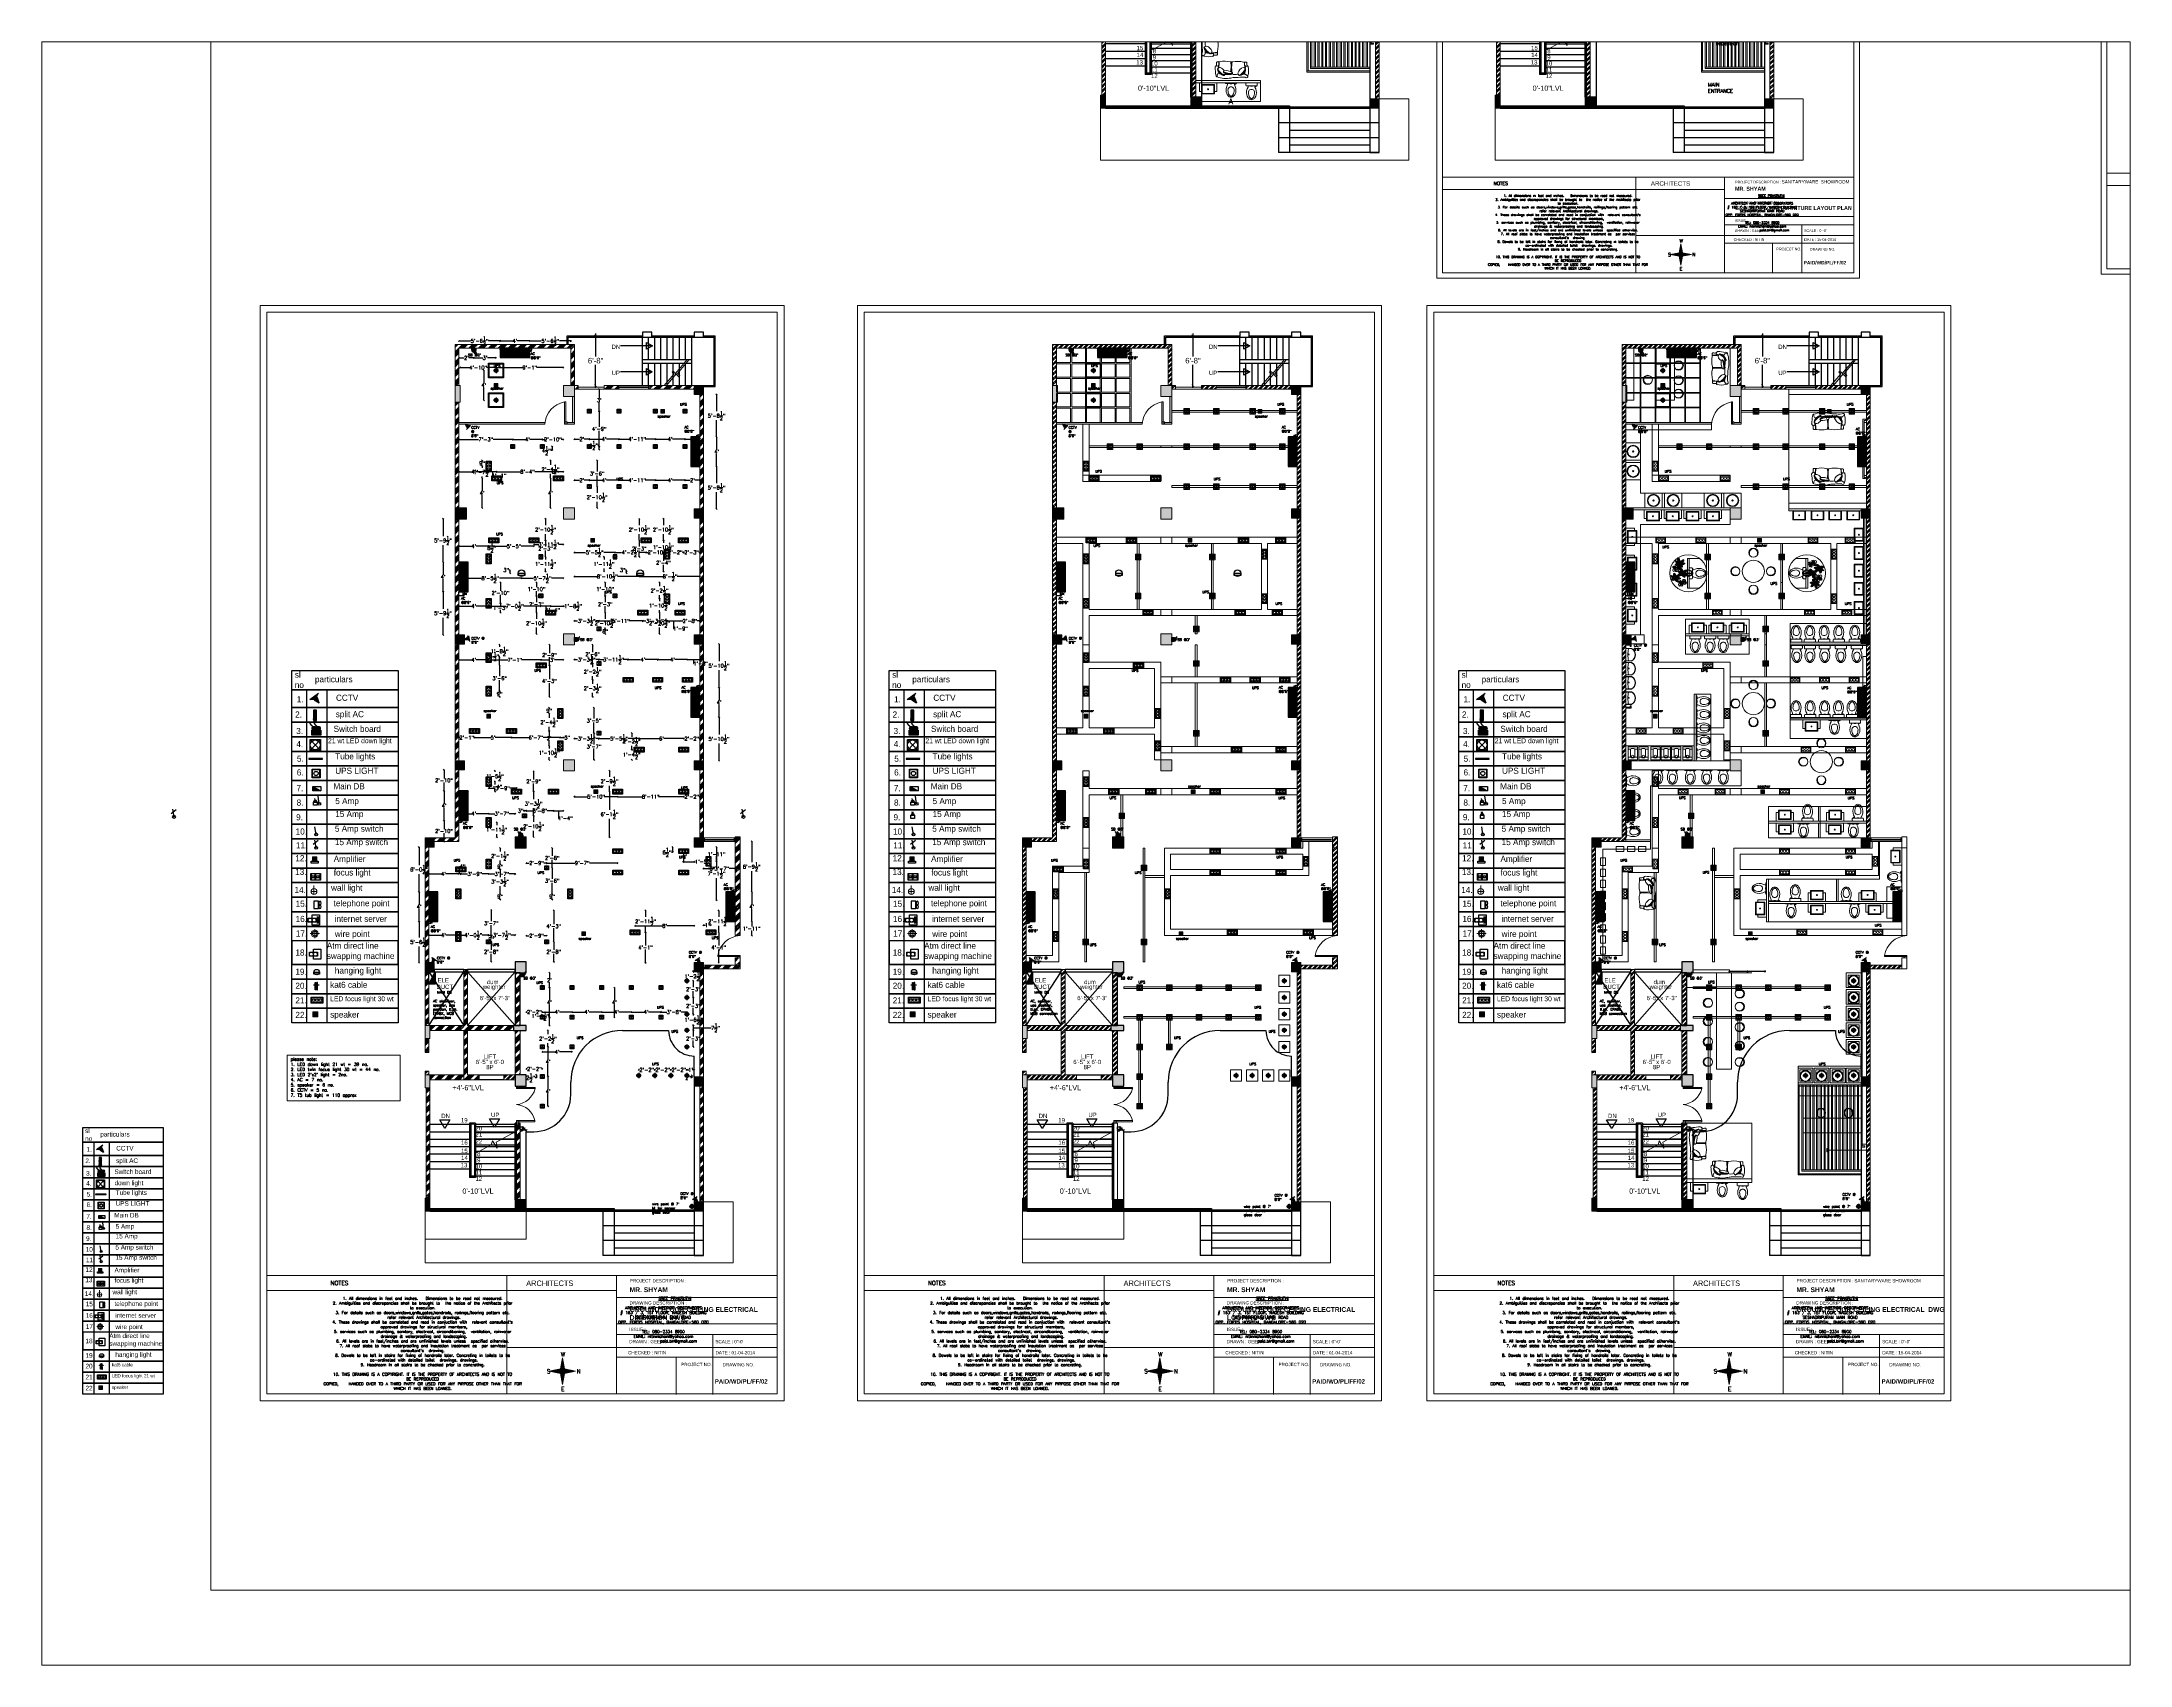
# Paper-space layout 'Layout2' of a CAD drawing. Header units: inches. Extents: x 1.05 to 9.45, y 0.8 to 7.33.
# The model-space entities are those that its viewports show. They can reach past a viewport. Long polylines and large blocks are cut down to what shows.
import ezdxf
from ezdxf.enums import TextEntityAlignment as Align
from ezdxf.lldxf.tags import DXFTag

# ---------------------------------------------------------------- set-up
doc = ezdxf.new("R2010")
doc.units = ezdxf.units.IN
doc.header["$MEASUREMENT"] = 0
for name, pattern in [('ACAD_ISO03W100', [30, 12, -18]), ('ACAD_ISO10W100', [18, 12, -3, 0, -3]), ('DASHED', [19.05, 12.7, -6.35]), ('HIDDEN2', [4.7625, 3.175, -1.5875])]:
    doc.linetypes.add(name, pattern=pattern)
for name, color, linetype in [('10', 1, 'Continuous'), ('D', 251, 'Continuous'), ('electrical layout', 250, 'Continuous'), ('electrical planing', 251, 'Continuous'), ('false ceiling', 5, 'Continuous'), ('H', 9, 'Continuous'), ('landscape', 3, 'Continuous'), ('pt19', 151, 'Continuous'), ('RO', 7, 'Continuous'), ('staircase', 6, 'Continuous')]:
    doc.layers.add(name, color=color, linetype=linetype)
for name, color, linetype, lineweight in [('ceiling light', 5, 'Continuous', 5), ('column', 252, 'Continuous', 9), ('dimension', 250, 'Continuous', 0), ('DOOR', 1, 'Continuous', 0), ('electrical 2', 1, 'Continuous', 0), ('FURNITURE', 14, 'Continuous', 18), ('furnuture light', 142, 'Continuous', 0), ('SHEET', 7, 'Continuous', 30), ('text', 7, 'Continuous', 0), ('text1', 7, 'Continuous', 0), ('wall', 7, 'Continuous', 9), ('window', 140, 'Continuous', 15)]:
    doc.layers.add(name, color=color, linetype=linetype, lineweight=lineweight)
doc.styles.add('A', font='arial.ttf')
doc.styles.get("Standard").update_dxf_attribs({"font": 'txt.shx', "height": 6})
doc.styles.add('style4', font='GOTHIC.TTF', dxfattribs={"height": 18})
tags = doc.linetypes.add('DASHED2', pattern=[0.375, 0.25, -0.125]).pattern_tags.tags
tags[6:7] = [DXFTag(74, 4), DXFTag(75, 0), DXFTag(340, '0'), DXFTag(46, 1.0), DXFTag(50, 0.0), DXFTag(44, 0.0), DXFTag(45, 0.0)]
tags[4:5] = [DXFTag(74, 4), DXFTag(75, 0), DXFTag(340, '0'), DXFTag(46, 1.0), DXFTag(50, 0.0), DXFTag(44, 0.0), DXFTag(45, 0.0)]
doc.dimstyles.new('Standard$0', dxfattribs={"dimtxt": 4, "dimasz": 2, "dimexe": 0.125, "dimexo": 0.125, "dimgap": 0.25, "dimtad": 0, "dimtih": 1, "dimtoh": 1, "dimdec": 1, "dimlfac": -1, "dimzin": 0, "dimdsep": 46, "dimlunit": 4, "dimtxsty": 'Standard', "dimblk": 'OBLIQUE', "dimblk1": 'DOTSMALL', "dimblk2": 'DOTSMALL', "dimcen": 0, "dimse1": 1, "dimse2": 1, "dimadec": 0, "dimazin": 0, "dimtfac": 1, "dimtdec": 1, "dimtofl": 0, "dimtmove": 0, "dimatfit": 3, "dimfxl": 1, "dimtolj": 1, "dimtzin": 0, "dimarcsym": 0})
pattern_1 = [(45, (15065.448, 38.135), (-3.97747564, 3.97747564), []), (45, (15068.0994, 38.135), (-3.97747564, 3.97747564), [])]
pattern_2 = [(45, (14143.5224, 38.135), (-3.97747564, 3.97747564), []), (45, (14146.174, 38.135), (-3.97747564, 3.97747564), [])]
pattern_3 = [(45, (62.915, 38.135), (-7.9549513, 7.9549513), []), (45, (65.566, 38.135), (-7.9549513, 7.9549513), []), (45, (68.218, 38.135), (-7.9549513, 7.9549513), []), (45, (70.87, 38.135), (-7.9549513, 7.9549513), [])]
pattern_4 = [(45, (13176.3165, 38.135), (-3.97747564, 3.97747564), []), (45, (13178.968, 38.135), (-3.97747564, 3.97747564), [])]
pattern_5 = [(45, (14270.155, 1823.8855), (-3.97747564, 3.97747564), []), (45, (14272.8066, 1823.8855), (-3.97747564, 3.97747564), [])]
pattern_6 = [(45, (14908.9597, 1823.8855), (-3.97747564, 3.97747564), []), (45, (14911.6114, 1823.8855), (-3.97747564, 3.97747564), [])]

# ---------------------------------------------------------------- blocks, each defined once
blk = doc.blocks.new('cctv')
at = {"layer": 'electrical layout'}
h = blk.add_hatch(color=122, dxfattribs=at)
h.set_gradient(color1=(19, 236, 153), color2=(76, 0, 0), one_color=1)
h.paths.add_polyline_path([(24133.6, 5037.2), (24128, 5043.1), (24131.4, 5042.6), (24135.5, 5044.7), (24133.4, 5040.6)])
h = blk.add_hatch(color=122, dxfattribs=at)
h.set_gradient(color1=(19, 236, 153), color2=(76, 0, 0), rotation=90, one_color=1, name='HEMISPHERICAL')
h.paths.add_polyline_path([(24128, 5043.1), (24131.4, 5042.6), (24135.5, 5044.7), (24133.4, 5040.6), (24133.6, 5037.2)])
at = {"layer": 'electrical layout', "color": 7}
blk.add_lwpolyline([(24133.4, 5040.6), (24135.5, 5044.7), (24135.5, 5044.7), (24131.4, 5042.6)], dxfattribs=at)
blk = doc.blocks.new('cct')
at = {"linetype": 'ByBlock'}
for p, q in [((-256.1, 4774.3), (-256.6, 4780.6)), ((-256.6, 4780.6), (-246.3, 4769.8)), ((-259.9, 4767.2), (-256.1, 4774.3)), ((-252.5, 4770.7), (-259.9, 4767.2))]:
    blk.add_line(p, q, dxfattribs=at)
at = {"layer": 'electrical planing', "color": 6, "xscale": 1.768501453454219, "yscale": 1.768501453454219, "zscale": 1.768501453454219, "rotation": 179.2941866071456}
blk.add_blockref('cctv', (42530.4, 13162.2), dxfattribs=at)
blk = doc.blocks.new('dgh')
at = {"layer": 'electrical planing', "linetype": 'ByBlock'}
h = blk.add_hatch(color=36, dxfattribs=at)
h.set_gradient(color1=(121, 78, 22), color2=(227, 174, 104), one_color=1, tint=0.65, name='CYLINDER')
h.paths.add_polyline_path([(-74.1, 1871.9), (-74.1, 1875.8), (-66.9, 1875.8), (-66.9, 1871.9)])
h = blk.add_hatch(color=36, dxfattribs=at)
h.set_gradient(color1=(121, 78, 22), color2=(227, 174, 104), one_color=1, tint=0.65, name='SPHERICAL')
h.paths.add_polyline_path([(-72.3, 1878.9, -1), (-72.3, 1875.8, -1)])
h = blk.add_hatch(color=36, dxfattribs=at)
h.set_gradient(color1=(121, 78, 22), color2=(227, 174, 104), one_color=1, tint=0.65, name='SPHERICAL')
h.paths.add_polyline_path([(-68.9, 1878.9, -1), (-68.9, 1875.8, -1)])
at = {"layer": 'electrical planing', "color": 7, "linetype": 'ByBlock'}
for p, q in [((-72.3, 1877.4), (-75.6, 1881.5)), ((-68.9, 1877.4), (-72.2, 1881.5))]:
    blk.add_line(p, q, dxfattribs=at)
blk.add_lwpolyline([(-74.1, 1871.9), (-74.1, 1875.8), (-66.9, 1875.8), (-66.9, 1871.9)], close=True, dxfattribs=at)
for centre in [(-72.3, 1877.4), (-68.9, 1877.4)]:
    blk.add_circle(centre, 1.55, dxfattribs=at)
blk = doc.blocks.new('ac')
h = blk.add_hatch()
h.set_pattern_fill('ANSI34', color=5, scale=0.610107, angle=270, style=0)
h.set_pattern_definition([(315, (22596.1116, 2489.52766), (0.32355821, 0.32355821), []), (315, (22596.1116, 2489.4198), (0.32355821, 0.32355821), []), (315, (22596.1116, 2489.31195), (0.32355821, 0.32355821), []), (315, (22596.1116, 2489.2041), (0.32355821, 0.32355821), [])])
h.paths.add_polyline_path([(24130.22, 5022.76), (24130.22, 5030.99), (24132.75, 5030.99), (24132.75, 5022.76)])
at = {"color": 0, "ltscale": 7}
blk.add_lwpolyline([(24130.22, 5022.76), (24132.75, 5022.76), (24132.75, 5030.99), (24130.22, 5030.99)], close=True, dxfattribs=at)
blk = doc.blocks.new('5 amp')
at = {"color": 6}
blk.add_line((24133.4, 4862.9), (24133, 4865.7), dxfattribs=at)
blk.add_lwpolyline([(24132, 4862.9), (24134.8, 4862.9), (24134.8, 4860.4), (24132, 4860.4)], close=True, dxfattribs=at)
blk.add_arc((24133.4, 4862.9), 1.38, 359.9995, 180.3454, dxfattribs=at)
blk = doc.blocks.new('ampli')
at = {"layer": 'dimension'}
h = blk.add_hatch(color=97, dxfattribs=at)
h.set_gradient(color1=(46, 142, 62), one_color=1, tint=1, name='CURVED')
h.paths.add_polyline_path([(3286.9, 2104.2), (3288, 2105.3), (3282.3, 2105.3), (3283.4, 2104.2, -0.41885)])
h = blk.add_hatch(color=97, dxfattribs=at)
h.set_gradient(color1=(46, 142, 62), rotation=90, one_color=1, tint=1, name='INVCURVED')
h.paths.add_polyline_path([(3282.3, 2099.5), (3283.5, 2100.7, -0.210258), (3282.7, 2102.5, -0.199678), (3283.4, 2104.2), (3282.3, 2105.3)])
h = blk.add_hatch(color=233, dxfattribs=at)
h.set_gradient(color1=(219, 123, 161), one_color=1, tint=1, name='SPHERICAL')
h.paths.add_polyline_path([(3286.9, 2104.2, 0.41885), (3283.4, 2104.2), (3285.2, 2102.4)])
h.paths.add_polyline_path([(3283.5, 2100.7), (3285.2, 2102.4), (3283.4, 2104.2, 0.199678), (3282.7, 2102.5, 0.210258)])
h.paths.add_polyline_path([(3285.2, 2102.4), (3286.9, 2100.7, 0.204601), (3287.6, 2102.5, 0.194044), (3286.9, 2104.2)])
h.paths.add_polyline_path([(3286.9, 2100.7), (3285.2, 2102.4), (3283.5, 2100.7, 0.395179)])
h = blk.add_hatch(color=97, dxfattribs=at)
h.set_gradient(color1=(46, 142, 62), rotation=90, one_color=1, tint=1, name='INVCURVED')
h.paths.add_polyline_path([(3288, 2105.3), (3286.9, 2104.2, -0.194044), (3287.6, 2102.5, -0.204601), (3286.9, 2100.7), (3288, 2099.5)])
h = blk.add_hatch(color=97, dxfattribs=at)
h.set_gradient(color1=(46, 142, 62), one_color=1, tint=1, name='INVCURVED')
h.paths.add_polyline_path([(3288, 2099.5), (3286.9, 2100.7, -0.395179), (3283.5, 2100.7), (3282.3, 2099.5)])
blk.add_lwpolyline([(3280.5, 2099.5), (3289.8, 2099.5), (3289.8, 2097.1), (3280.5, 2097.1)], close=True)
at = {"layer": 'dimension', "color": 7}
for p, q in [((3282.3, 2105.3), (3288, 2099.5)), ((3288, 2105.3), (3282.3, 2099.5))]:
    blk.add_line(p, q, dxfattribs=at)
blk.add_lwpolyline([(3282.3, 2105.3), (3288, 2105.3), (3288, 2099.5), (3282.3, 2099.5)], close=True, dxfattribs=at)
blk.add_circle((3285.1, 2102.5), 2.48, dxfattribs=at)
blk = doc.blocks.new('swr')
at = {"layer": 'electrical planing', "color": 6}
for points in [[(15699.4, -3477.8), (15710.5, -3477.8), (15710.5, -3494.3), (15699.4, -3494.3)], [(15699.9, -3485.4), (15710, -3485.4), (15710, -3478.3), (15699.9, -3478.3)], [(15699.9, -3493.8), (15710, -3493.8), (15710, -3485.7), (15699.9, -3485.7)]]:
    blk.add_lwpolyline(points, close=True, dxfattribs=at)
for centre, radius in [((15704.9, -3481.8), 2.46), ((15704.9, -3481.8), 1.96), ((15704.9, -3489.8), 2.46), ((15704.9, -3489.8), 1.96)]:
    blk.add_circle(centre, radius, dxfattribs=at)
blk = doc.blocks.new('hk')
for centre in [(22586.2, 4640.7), (22589.4, 4640.7)]:
    blk.add_circle(centre, 1.59)
at = {"layer": 'electrical layout', "color": 7, "linetype": 'ByBlock'}
for p, q in [((22587.8, 4642.4), (22587.8, 4644.8)), ((22587.8, 4644.8), (22593.7, 4644.8)), ((22587.8, 4636.8), (22587.8, 4639.1)), ((22593.7, 4636.8), (22587.8, 4636.8)), ((22593.7, 4644.8), (22593.7, 4636.8))]:
    blk.add_line(p, q, dxfattribs=at)
blk.add_lwpolyline([(22584.6, 4639.1), (22584.6, 4642.4), (22591, 4642.4), (22591, 4639.1)], close=True, dxfattribs=at)
blk = doc.blocks.new('qer')
at = {"layer": 'electrical planing', "color": 7}
for p, q in [((16267.4, -4910.2), (16269.8, -4910.2)), ((16267.4, -4911.2), (16269.8, -4911.2)), ((16267.9, -4908.5), (16267.9, -4914)), ((16268.9, -4908.5), (16268.9, -4914.2))]:
    blk.add_line(p, q, dxfattribs=at)
at = {"layer": 'electrical planing', "color": 6}
blk.add_blockref('hk', (-6323.9, -9552.1), dxfattribs=at)
blk = doc.blocks.new('wall light')
at = {"layer": 'furnuture light'}
for p, q in [((16890.3, 24757.7), (16900.2, 24757.7)), ((16896.9, 24761), (16896.9, 24754.4))]:
    blk.add_line(p, q, dxfattribs=at)
blk.add_circle((16896.9, 24757.7), 3.3, dxfattribs=at)
blk = doc.blocks.new('POINT')
at = {"layer": 'electrical 2'}
for p, q in [((-3016.1, 3858.2, 29.2), (-3011, 3858.2, 29.2)), ((-3013.6, 3860.7, 29.2), (-3013.6, 3855.7, 29.2))]:
    blk.add_line(p, q, dxfattribs=at)
for radius in [1.91, 1.27]:
    blk.add_circle((-3013.6, 3858.2, 29.2), radius, dxfattribs=at)
blk = doc.blocks.new('kat b cable')
at = {"color": 6}
for points in [[(24134.78, 4883.35), (24132.88, 4883.35), (24132.88, 4883.52), (24134.78, 4883.52)], [(24133.78, 4881.56), (24133.4, 4881.56), (24133.39, 4884.31), (24133.77, 4884.31)], [(24134.34, 4884.29), (24134, 4884.29), (24134.01, 4881.56), (24134.35, 4881.56)]]:
    blk.add_lwpolyline(points, close=True, dxfattribs=at)
blk = doc.blocks.new('speaker')
at = {"layer": 'ceiling light'}
h = blk.add_hatch(color=97, dxfattribs=at)
h.set_gradient(color1=(46, 142, 62), one_color=1, tint=1, name='CURVED')
h.paths.add_polyline_path([(24133.6, 5018), (24134.2, 5018.6), (24130.8, 5018.6), (24131.4, 5018, -0.41885)])
h = blk.add_hatch(color=97, dxfattribs=at)
h.set_gradient(color1=(46, 142, 62), rotation=90, one_color=1, tint=1, name='INVCURVED')
h.paths.add_polyline_path([(24130.8, 5015.1), (24131.5, 5015.8, -0.210258), (24131, 5016.9, -0.199678), (24131.4, 5018), (24130.8, 5018.6)])
h = blk.add_hatch(color=97, dxfattribs=at)
h.set_gradient(color1=(46, 142, 62), one_color=1, tint=1, name='INVCURVED')
h.paths.add_polyline_path([(24134.2, 5015.1), (24133.5, 5015.8, -0.395179), (24131.5, 5015.8), (24130.8, 5015.1)])
h = blk.add_hatch(color=233, dxfattribs=at)
h.set_gradient(color1=(219, 123, 161), one_color=1, tint=1, name='SPHERICAL')
h.paths.add_polyline_path([(24133.6, 5018, 0.41885), (24131.4, 5018), (24132.5, 5016.9)])
h.paths.add_polyline_path([(24131.5, 5015.8), (24132.5, 5016.9), (24131.4, 5018, 0.199678), (24131, 5016.9, 0.210258)])
h.paths.add_polyline_path([(24132.5, 5016.9), (24133.5, 5015.8, 0.204601), (24134, 5016.9, 0.194044), (24133.6, 5018)])
h.paths.add_polyline_path([(24133.5, 5015.8), (24132.5, 5016.9), (24131.5, 5015.8, 0.395179)])
h = blk.add_hatch(color=97, dxfattribs=at)
h.set_gradient(color1=(46, 142, 62), rotation=90, one_color=1, tint=1, name='INVCURVED')
h.paths.add_polyline_path([(24134.2, 5018.6), (24133.6, 5018, -0.194044), (24134, 5016.9, -0.204601), (24133.5, 5015.8), (24134.2, 5015.1)])
at = {"layer": 'ceiling light', "color": 7}
for p, q in [((24130.8, 5018.6), (24134.2, 5015.1)), ((24134.2, 5018.6), (24130.8, 5015.1))]:
    blk.add_line(p, q, dxfattribs=at)
blk.add_lwpolyline([(24130.8, 5018.6), (24134.2, 5018.6), (24134.2, 5015.1), (24130.8, 5015.1)], close=True, dxfattribs=at)
blk.add_circle((24132.5, 5016.9), 1.51, dxfattribs=at)
blk = doc.blocks.new('_ARCHTICK')
at = {"color": 0, "linetype": 'ByBlock', "lineweight": -2}
blk.add_solid([(0.4, 0.31), (0.31, 0.4), (-0.31, -0.4), (-0.4, -0.31)], dxfattribs=at)
blk = doc.blocks.new('*D402')
at = {"layer": 'D', "color": 5, "linetype": 'Continuous', "lineweight": 25, "transparency": 16777216}
for p, q in [((114220, 48055.4), (114220, 48018)), ((114220, 47967.4), (114220, 48004.9))]:
    blk.add_line(p, q, dxfattribs=at)
at = {"layer": 'Defpoints', "color": 0, "linetype": 'Continuous', "lineweight": 5, "transparency": 16777216}
for p in [(114220, 48051.4), (114228, 48051.4), (114233.7, 47971.4)]:
    blk.add_point(p, dxfattribs=at)
at = {"layer": 'D', "color": 5, "linetype": 'Continuous', "lineweight": 25, "transparency": 16777216, "xscale": 6, "yscale": 6, "zscale": 6}
for p, rotation in [((114220, 48051.4), 90), ((114220, 47971.4), 270)]:
    blk.add_blockref('_ARCHTICK', p, dxfattribs=dict(at, rotation=rotation))
at = {"layer": 'D', "linetype": 'Continuous', "transparency": 16777216, "insert": (114220, 48011.4), "char_height": 9, "attachment_point": 5, "style": 'A'}
blk.add_mtext('\\A1;6\'-8"', dxfattribs=at)
blk = doc.blocks.new('_Oblique')
at = {"color": 0, "linetype": 'ByBlock', "lineweight": -2}
blk.add_line((-0.5, -0.5), (0.5, 0.5), dxfattribs=at)
blk = doc.blocks.new('A$C2699740B')
at = {"layer": 'FURNITURE'}
for p, q in [((1, 17.1), (1, 1)), ((1, 14.6), (2.9, 14.6)), ((1, 3.4), (2.9, 3.4))]:
    blk.add_line(p, q, dxfattribs=at)
at = {"layer": 'FURNITURE', "linetype": 'Continuous'}
for p, q in [((1, 10.4), (1.5, 10.4)), ((1.5, 7.6), (1, 7.6)), ((1.5, 10.4), (1.5, 7.6))]:
    blk.add_line(p, q, dxfattribs=at)
at = {"layer": 'FURNITURE'}
blk.add_lwpolyline([(0, 0), (1, 0), (1, 18.1), (0, 18.1)], close=True, dxfattribs=at)
at = {"layer": 'FURNITURE', "linetype": 'Continuous'}
for points in [[(1.5, 16.6), (1, 16.6), (1, 16.3), (1.5, 16.3)], [(1.5, 16.6), (1.9, 16.6), (1.9, 15.6), (1.6, 15.6)], [(1.5, 16.3), (1.5, 16.3)]]:
    blk.add_lwpolyline(points, dxfattribs=at)
blk.add_arc((-0.4, 15.6), 2.01, 0.8881, 19.3392, dxfattribs=at)
at = {"layer": 'FURNITURE', "extrusion": (0, 0, -1)}
for centre, start_param, end_param in [((0, 17.1), 2.356194, 3.926991), ((0, 1), 3.926991, 5.497787)]:
    blk.add_ellipse(centre, major_axis=(-0.709, -0.709), ratio=1, start_param=start_param, end_param=end_param, dxfattribs=at)
at = {"layer": 'FURNITURE'}
for centre, major_axis, start_param, end_param in [((12, -1.2), (-12.9, -12.9), 3.740911, 4.44905), ((11.9, 19), (12.7, -12.7), -1.31209, -0.594747), ((11.6, 9), (3.56, -3.56), 2.356179, 5.497772), ((11.6, -4), (-12.8, -12.8), 3.673654, 3.926975), ((11.6, 22.1), (12.8, -12.8), -0.785413, -0.532092), ((11.6, 2.4), (10.5, -10.5), 1.79758, 2.102858), ((11.6, 15.6), (-10.5, -10.5), 1.038704, 1.343982), ((13.3, 2.4), (-8.08, -8.08), 3.368376, 3.673654), ((13.3, 15.6), (-8.08, -8.08), 1.038704, 1.343982), ((15.8, 6.5), (4.7, -4.7), 1.370664, 1.797579), ((15.8, 11.6), (-4.7, -4.7), 1.343983, 1.770898), ((14.2, 6.5), (7.07, -7.07), 1.370664, 1.797579), ((14.2, 11.6), (7.07, -7.07), -0.226814, 0.200102), ((19.6, 9), (-1.44, -1.44), 2.35618, 2.941459), ((19.6, 9), (-1.44, -1.44), 1.7709, 2.356179), ((18, 9), (3.81, -3.81), 0.785384, 1.370663), ((18, 9), (-3.81, -3.81), 1.770899, 2.356178)]:
    blk.add_ellipse(centre, major_axis=major_axis, ratio=1, start_param=start_param, end_param=end_param, dxfattribs=at)
blk = doc.blocks.new('fgfdg')
at = {"layer": 'FURNITURE'}
for points in [[(9958.2, 25320.5), (9961.8, 25320.5), (9961.8, 25334.5), (9933.8, 25334.5), (9933.8, 25320.5), (9937.4, 25320.5)], [(9937.4, 25316.5), (9937.4, 25331.6), (9958.2, 25331.6), (9958.2, 25316.5), (9937.4, 25316.5), (9937.4, 25316.5)]]:
    blk.add_lwpolyline(points, dxfattribs=at)
blk.add_lwpolyline([(9938.4, 25317.5), (9938.4, 25330.6), (9957.2, 25330.6), (9957.2, 25317.5), (9938.4, 25317.5)], close=True, dxfattribs=at)
blk.add_circle((9947.8, 25324), 0.75, dxfattribs=at)
blk = doc.blocks.new('so')
at = {"layer": 'FURNITURE'}
for p, q in [((93752.3, 46905.2), (93752.5, 46906.5)), ((93762.1, 46903.4), (93757.7, 46902.8)), ((93760.5, 46902.1), (93757.9, 46902)), ((93769.4, 46904.1), (93767.2, 46903.8)), ((93768.6, 46902.9), (93768, 46902.7)), ((93769.7, 46908.6), (93770.5, 46908.3)), ((93770.8, 46907.6), (93771.1, 46904.9)), ((93758.3, 46881.3), (93758.2, 46879.9)), ((93753.6, 46857.9), (93753.5, 46858.3)), ((93759.3, 46862.4), (93759, 46862.4)), ((93760.5, 46861.2), (93759.1, 46861.3)), ((93769.3, 46859.7), (93767.8, 46860.4)), ((93769.3, 46861.2), (93768.4, 46861.7)), ((93769.8, 46854.9), (93769.5, 46854.9)), ((93771.1, 46856.5), (93771.6, 46859.2)), ((93776, 46857.3), (93774.9, 46857.4)), ((93777.4, 46857.5), (93777, 46857.3)), ((93777.9, 46857.8), (93777.4, 46857.5))]:
    blk.add_line(p, q, dxfattribs=at)
for centre, radius, start, end in [((93752.5, 46904.6), 4.07, 18.4048, 56.0401), ((93754.8, 46907.4), 0.592, 8.8705, 94.0542), ((93763.4, 46883.5), 25.8, 74.1393, 107.6386), ((93780.5, 46879.1), 29.1, 119.8296, 148.5746), ((93770.8, 46890.5), 15.6, 124.1523, 166.0404), ((93780.6, 46879.2), 28.7, 119.184, 149.2689), ((93755.7, 46903.8), 2.22, 335.1345, 74.7005), ((93755.1, 46901.8), 2.85, 350.2141, 20.7648), ((93765.9, 46896), 8.32, 88.95, 117.4194), ((93765.8, 46903.7), 0.425, 39.9333, 118.7173), ((93766.3, 46904), 0.425, 39.9333, 118.7173), ((93763.5, 46900.1), 5.23, 5.8481, 53.1687), ((93769.9, 46901.6), 2.64, 74.0148, 100.6563), ((93757.4, 46868.5), 1.77, 156.9035, 196.4041), ((93756, 46869.3), 0.305, 93.719, 203.897), ((93780.8, 46883.9), 29.1, 210.3996, 239.1446), ((93774.1, 46875.9), 20.1, 203.2376, 232.6739), ((93780.9, 46883.8), 28.7, 209.7053, 239.7902), ((93760, 46897.1), 5.07, 219.4617, 267.8877), ((93759.9, 46866.4), 5.07, 98.3846, 139.5125), ((93759.6, 46880.9), 2.28, 111.7738, 176.8067), ((93777.5, 46880), 20.2, 176.5091, 212.6661), ((93787.7, 46881), 29.1, 175.9325, 205.5687), ((93759.5, 46880), 3.18, 64.5085, 103.8842), ((93787.7, 46881.1), 28.7, 175.9605, 206.263), ((93679.3, 46871.5), 79.8, 359.9178, 0.1427), ((93756.4, 46904.5), 13, 285.2491, 342.4773), ((93761.8, 46870.2), 1.77, 219.5642, 259.0648), ((93744.4, 46872.7), 19.3, 350.1279, 31.5529), ((93761.8, 46868.6), 0.305, 212.0713, 322.2493), ((93761.8, 46870.2), 1.77, 275.2559, 334.0143), ((93756, 46858.6), 13.4, 20.038, 55.9443), ((93755.6, 46853.1), 5.35, 81.4491, 112.1737), ((93756.3, 46861.2), 2.87, 271.8187, 21.7343), ((93765.9, 46867.3), 8.32, 241.5549, 270.0243), ((93766.2, 46859.3), 0.425, 240.2569, 319.041), ((93763.4, 46863.3), 5.23, 305.8056, 353.1262), ((93764.3, 46862.3), 4.34, 4.7503, 12.2324), ((93769.9, 46864.2), 4.5, 262.578, 288.7751)]:
    blk.add_arc(centre, radius, start, end, dxfattribs=at)
at = {"layer": 'FURNITURE', "extrusion": (0, 0, -1)}
for centre, major_axis, ratio, start_param, end_param in [((93757.6, 46904.2), (-5.13, 2.35), 0.618231, 5.500844, 7.184555), ((93689.4, 46899.2), (-63.8, 0.6), 0.909091, 3.056167, 3.251523), ((93764.6, 46809.9), (-102.4, 0.9), 0.909091, 1.601237, 1.67337), ((93773.5, 46909.5), (-3.31, 0.03), 0.909091, 4.616161, 5.890683), ((93767.9, 46905.8), (-3.36, 0.03), 0.909091, 3.452305, 3.740947), ((93773.9, 46910.2), (-0.08, 7.57), 0.730686, 3.178935, 3.779527), ((93775.9, 46848.8), (-59.3, 0.5), 0.909091, 1.527079, 1.573647), ((93775.9, 46852.6), (-59.3, 0.5), 0.909091, 1.527079, 1.573647), ((93775.7, 46900.7), (-1.84, 0.02), 0.909091, 1.671525, 3.054326), ((93776.1, 46901.2), (-1.62, 0.01), 0.909091, 1.838774, 2.80094), ((93776.1, 46905.1), (-1.62, 0.01), 0.909091, 1.838774, 2.80094), ((93890.9, 46901), (-113.4, 2.1), 0.701645, 6.254642, 6.313975), ((94512.7, 46901.5), (761.7, 30.4), 0.237765, 3.06991, 3.193225), ((93922, 46889.1), (164.6, 2.2), 0.332533, 3.039374, 3.24171), ((93724.4, 46862.3), (24, 24.2), 1, 0.556107, 0.764052), ((93921.1, 46888.1), (-163.9, 1.5), 0.909091, 0.062984, 0.077367), ((93759.7, 46900.9), (-1.84, 0.02), 0.909091, 0.073573, 0.254317), ((93925.7, 46873.3), (-167.5, 1.5), 0.909091, 6.258896, 6.277374), ((93769.2, 46974), (1.1, 92.3), 0.86194, 3.038922, 3.227555), ((93776.1, 46879.4), (1.82, 0.64), 0.643947, 4.915204, 6.007097), ((93776.1, 46883.7), (-1.41, 1.06), 0.914805, 2.750316, 4.013629), ((93640.5, 46875.5), (-138.4, 7.6), 0.514907, 2.983139, 3.210922), ((93758.3, 46860.3), (4.57, 2.7), 0.675931, 2.302953, 3.269293), ((93792.9, 47096.9), (35.2, 240.8), 0.806916, 3.083864, 3.147073), ((93760.4, 46863.3), (-1.84, 0.02), 0.909091, 5.638899, 6.209604), ((93768.8, 46856.9), (-2.29, 0.02), 0.909091, 3.32703, 4.655766), ((93745.9, 47451.7), (-649.9, 5.8), 0.909091, 4.657058, 4.668338), ((93768.6, 46858.4), (-3.26, 0.03), 0.909091, 1.877441, 2.006467), ((93773.7, 46854.5), (-3.31, 0.03), 0.909091, 0.424568, 1.699089), ((93773.9, 46858), (-3.31, 0.03), 0.909091, 0.681701, 1.699089), ((93768.4, 46858.4), (-3.36, 0.03), 0.909091, 2.622382, 2.862945), ((93779.2, 46911.1), (-59.3, 0.5), 0.909091, 4.741604, 4.788172), ((93779.3, 46914.7), (-59.3, 0.5), 0.909091, 4.741604, 4.788172), ((93776.5, 46863.2), (-1.84, 0.02), 0.909091, 3.260925, 4.643725), ((93776.6, 46858.7), (-1.62, 0.01), 0.909091, 3.51431, 4.476477), ((93776.7, 46862.2), (-1.62, 0.01), 0.909091, 3.51431, 4.476477), ((93891.4, 46855.4), (-113.3, 4.7), 0.710878, 6.259211, 6.318545)]:
    blk.add_ellipse(centre, major_axis=major_axis, ratio=ratio, start_param=start_param, end_param=end_param, dxfattribs=at)
at = {"layer": 'FURNITURE'}
for centre, major_axis, ratio, start_param, end_param in [((93774.9, 46873.8), (12.5, 12.6), 1, 2.00439, 2.558399), ((93771, 46788.6), (-3, 92.2), 0.86194, 6.180515, 6.356807), ((93640.4, 46884.1), (138.2, 10.3), 0.51003, 6.125714, 6.37511), ((93806.3, 46882.1), (28.6, 1.6), 0.753441, 3.013769, 3.201526)]:
    blk.add_ellipse(centre, major_axis=major_axis, ratio=ratio, start_param=start_param, end_param=end_param, dxfattribs=at)
blk.add_open_spline([(93751.7, 46880.5), (93752.1, 46882.9), (93752.9, 46886.8), (93752.8, 46890.9), (93752.7, 46892.5)], degree=3, knots=[0, 0, 0, 0, 10.027834, 16.763705, 16.763705, 16.763705, 16.763705], dxfattribs=at)
blk = doc.blocks.new('Z$W@#6334')
at = {"layer": 'FURNITURE'}
for points in [[(2.5, 3.9), (11.1, 0), (19.5, 18.4), (10.8, 22.3)], [(2.6, 4.1), (11, 0.3), (19.1, 18.3), (10.7, 22.1)]]:
    blk.add_lwpolyline(points, dxfattribs=at)
blk.add_circle((11, 10.5), 0.875, dxfattribs=at)
for centre, radius, start, end in [((11.4, 11), 11.4, 92.6651, 218.4878), ((11.4, 11), 11.1, 92.6651, 218.4878), ((-20.9, 25.6), 36.4, 319.4334, 351.7195)]:
    blk.add_arc(centre, radius, start, end, dxfattribs=at)
blk = doc.blocks.new('EWC')
at = {"layer": 'FURNITURE'}
for p, q in [((120.336, 285.853), (120.336, 285.929)), ((120.361, 285.954), (120.763, 285.954)), ((120.763, 285.828), (120.361, 285.828)), ((120.422, 285.828), (120.422, 285.782)), ((120.702, 285.828), (120.702, 285.782)), ((120.788, 285.929), (120.788, 285.853))]:
    blk.add_line(p, q, dxfattribs=at)
at = {"layer": 'FURNITURE', "linetype": 'ByBlock'}
blk.add_line((120.367, 285.954), (120.757, 285.954), dxfattribs=at)
at = {"layer": 'FURNITURE', "linetype": 'Continuous'}
for p, q in [((120.527, 285.815), (120.527, 285.828)), ((120.597, 285.815), (120.527, 285.815)), ((120.597, 285.828), (120.597, 285.815))]:
    blk.add_line(p, q, dxfattribs=at)
for points in [[(120.751, 285.815), (120.751, 285.807), (120.727, 285.807), (120.727, 285.812)], [(120.743, 285.815), (120.745, 285.815)], [(120.751, 285.815), (120.751, 285.828), (120.745, 285.828), (120.745, 285.815)]]:
    blk.add_lwpolyline(points, dxfattribs=at)
blk.add_arc((120.726, 285.862), 0.0503, 270.88806, 289.3392, dxfattribs=at)
at = {"layer": 'FURNITURE', "extrusion": (0, 0, -1)}
for centre, major_axis, start_param, end_param in [((120.361, 285.929), (-0.0177, -0.0177), 0.785398, 2.356194), ((120.361, 285.853), (-0.0177, 0.0177), 3.926991, 5.497787), ((120.763, 285.929), (-0.0177, -0.0177), 2.356194, 3.926991), ((120.763, 285.853), (-0.0177, 0.0177), 2.356194, 3.926991)]:
    blk.add_ellipse(centre, major_axis=major_axis, ratio=1, start_param=start_param, end_param=end_param, dxfattribs=at)
at = {"layer": 'FURNITURE'}
for centre, major_axis, start_param, end_param in [((120.811, 285.555), (-0.319, -0.319), -1.31209, -0.594747), ((120.307, 285.555), (-0.322, 0.322), 3.740911, 4.44905), ((120.727, 285.563), (-0.261, 0.261), 1.038704, 1.343982), ((120.626, 285.499), (-0.177, -0.177), -0.226814, 0.200102), ((120.562, 285.563), (-0.0891, -0.0891), 2.356179, 5.497772), ((120.888, 285.563), (-0.319, -0.319), -0.785413, -0.532092), ((120.727, 285.522), (-0.202, 0.202), 1.038704, 1.343982), ((120.626, 285.458), (-0.117, 0.117), 1.343983, 1.770898), ((120.562, 285.403), (-0.0954, 0.0954), 1.770899, 2.356178), ((120.562, 285.362), (-0.036, 0.036), 1.7709, 2.356179), ((120.562, 285.362), (-0.036, 0.036), 2.35618, 2.941459), ((120.562, 285.403), (-0.0954, -0.0954), 0.785384, 1.370663), ((120.498, 285.458), (-0.117, -0.117), 1.370664, 1.797579), ((120.498, 285.499), (-0.177, -0.177), 1.370664, 1.797579), ((120.397, 285.522), (-0.202, 0.202), 3.368376, 3.673654), ((120.236, 285.563), (-0.319, 0.319), 3.673654, 3.926975), ((120.397, 285.563), (-0.261, -0.261), 1.79758, 2.102858)]:
    blk.add_ellipse(centre, major_axis=major_axis, ratio=1, start_param=start_param, end_param=end_param, dxfattribs=at)
blk = doc.blocks.new('q')
h = blk.add_hatch(color=256)
h.set_gradient(color1=(102, 170, 14), one_color=1, tint=1, name='SPHERICAL')
h.paths.add_polyline_path([(17137, 22650.2), (17137, 22650.3)])
h = blk.add_hatch(color=256)
h.set_gradient(color1=(102, 170, 14), one_color=1, tint=1, name='SPHERICAL')
h.paths.add_polyline_path([(17137, 22650.2), (17137, 22650.3)])
at = {"layer": 'landscape', "color": 84}
for p, q in [((17125.6, 22656.1), (17125.2, 22655.8)), ((17126, 22655.7), (17125.5, 22657)), ((17126.1, 22655.7), (17125.6, 22655.3)), ((17125.6, 22655.3), (17125.6, 22655.3)), ((17126.8, 22655.3), (17125.9, 22654.7)), ((17127.1, 22655.2), (17126.5, 22657.2)), ((17127.3, 22654.4), (17126.7, 22654)), ((17127.4, 22654), (17126.9, 22653.8)), ((17127.2, 22657.2), (17127.1, 22657.3)), ((17127.8, 22654.8), (17127.2, 22657.2)), ((17128.1, 22654.7), (17127.3, 22654.4)), ((17128.1, 22654.3), (17127.4, 22654)), ((17128.5, 22653.2), (17127.8, 22653.1)), ((17128.3, 22656.7), (17128.1, 22657.4)), ((17128.9, 22654.4), (17128.1, 22654.3)), ((17128.6, 22654.5), (17128.3, 22656.7)), ((17129.1, 22653.5), (17128.5, 22653.2)), ((17129.3, 22652.9), (17128.7, 22652.6)), ((17129.7, 22654.1), (17129.1, 22653.5)), ((17130, 22653.5), (17129.3, 22652.9)), ((17129.6, 22656.6), (17129.4, 22657.3)), ((17129.5, 22654.2), (17129.6, 22656.6)), ((17131, 22653.8), (17130, 22653.5)), ((17130.6, 22652.5), (17130.2, 22652.2)), ((17130.6, 22656.2), (17130.4, 22657.1)), ((17133.1, 22648.8), (17130.4, 22647.4)), ((17130.7, 22649.1), (17130.5, 22649)), ((17130.6, 22653.9), (17130.6, 22656.2)), ((17131.2, 22653.1), (17130.6, 22652.5)), ((17132.6, 22660.8), (17130.7, 22661)), ((17130.7, 22660.2), (17132.8, 22660.2)), ((17133, 22659.4), (17130.7, 22659.4)), ((17133.6, 22650), (17130.7, 22649.1)), ((17132.6, 22661.6), (17130.8, 22661.8)), ((17133.2, 22648), (17130.8, 22645.8)), ((17132.4, 22662.3), (17130.9, 22662.5)), ((17131.1, 22650.3), (17130.9, 22650.3)), ((17133.2, 22658.6), (17131, 22658.6)), ((17134, 22651.1), (17131.1, 22650.3)), ((17133.6, 22657.7), (17131.2, 22657.7)), ((17131.5, 22655.9), (17131.2, 22656.9)), ((17131.6, 22653.7), (17131.2, 22653.1)), ((17133, 22646.6), (17131.2, 22644.8)), ((17132.2, 22662.9), (17131.3, 22663.1)), ((17131.9, 22652.7), (17131.3, 22652.2)), ((17131.7, 22652.2), (17131.3, 22652.2)), ((17131.9, 22653.6), (17131.5, 22655.9)), ((17134.5, 22651.6), (17131.5, 22651.5)), ((17132.3, 22663.7), (17131.7, 22663.8)), ((17131.8, 22652.3), (17131.7, 22652.2)), ((17133.7, 22657.2), (17131.8, 22656.6)), ((17132.2, 22652.4), (17131.8, 22652.3)), ((17133.1, 22645.8), (17131.8, 22643.9)), ((17132.6, 22653.6), (17131.9, 22652.7)), ((17132.2, 22664.3), (17132, 22664.4)), ((17132.8, 22653), (17132.1, 22652.5)), ((17132.1, 22652.5), (17132.1, 22652.4)), ((17132.2, 22664.9), (17132.2, 22664.7)), ((17132.2, 22664.9), (17132.2, 22664.9)), ((17132.2, 22664.9), (17132.2, 22664.9)), ((17132.2, 22664.8), (17132.2, 22664.9)), ((17132.2, 22664.7), (17132.2, 22664.8)), ((17132.2, 22664.5), (17132.2, 22664.7)), ((17132.2, 22664.7), (17132.3, 22664.7)), ((17132.3, 22664.5), (17132.2, 22664.5)), ((17132.5, 22652.4), (17132.2, 22652.4)), ((17132.3, 22663.2), (17132.3, 22664.5)), ((17132.3, 22663.1), (17132.3, 22663.2)), ((17132.3, 22662.6), (17132.3, 22663.1)), ((17132.4, 22662.6), (17132.3, 22662.6)), ((17132.7, 22653.5), (17132.3, 22656.1)), ((17132.3, 22655.8), (17132.3, 22655.9)), ((17132.4, 22663.7), (17132.5, 22664.4)), ((17132.4, 22662.4), (17132.4, 22662.6)), ((17132.5, 22662.3), (17132.4, 22662.4)), ((17132.5, 22664.4), (17132.6, 22664.6)), ((17132.5, 22662.9), (17133, 22663.4)), ((17132.5, 22662.2), (17132.5, 22662.3)), ((17132.5, 22662), (17132.5, 22662.2)), ((17132.5, 22662.2), (17132.5, 22662.2)), ((17132.6, 22662), (17132.5, 22662)), ((17134, 22656.4), (17132.5, 22656)), ((17133, 22652.6), (17132.5, 22652.4)), ((17132.6, 22661.4), (17132.6, 22662)), ((17132.6, 22662), (17132.6, 22662)), ((17132.7, 22661.1), (17132.6, 22661.4)), ((17133.4, 22644.8), (17132.6, 22643.4)), ((17132.7, 22662), (17133.3, 22662.7)), ((17132.7, 22660.9), (17132.7, 22661.1)), ((17132.7, 22660.4), (17133.1, 22661)), ((17132.7, 22660.9), (17132.7, 22660.9)), ((17132.7, 22660.8), (17132.7, 22660.9)), ((17132.8, 22660.8), (17132.7, 22660.8)), ((17132.7, 22660.2), (17132.8, 22660.2)), ((17132.8, 22660.4), (17132.8, 22660.8)), ((17132.8, 22660.3), (17132.8, 22660.4)), ((17132.8, 22659.9), (17132.8, 22660.3)), ((17132.9, 22659.9), (17132.8, 22659.9)), ((17133.5, 22653.5), (17132.8, 22653)), ((17132.9, 22659.6), (17133.1, 22660.1)), ((17132.9, 22659.8), (17132.9, 22659.9)), ((17133, 22659.8), (17132.9, 22659.8)), ((17133, 22663.4), (17133.2, 22663.8)), ((17133, 22659.7), (17133, 22659.8)), ((17133, 22659), (17133, 22659.7)), ((17133.1, 22658.9), (17133, 22659)), ((17133.6, 22653), (17133, 22652.5)), ((17133.3, 22652.6), (17133, 22652.6)), ((17134.8, 22652.4), (17133, 22652.3)), ((17133, 22647.8), (17134.3, 22647.8)), ((17133.1, 22661), (17133.4, 22661.5)), ((17133.1, 22660.1), (17133.6, 22660.7)), ((17133.1, 22658.9), (17133.1, 22658.9)), ((17133.1, 22658.9), (17133.1, 22658.9)), ((17133.1, 22658.8), (17133.1, 22658.9)), ((17133.2, 22658.7), (17133.1, 22658.8)), ((17133.1, 22647.2), (17134.1, 22647.1)), ((17133.1, 22646), (17134.1, 22645.8)), ((17133.2, 22658.7), (17133.2, 22658.7)), ((17133.3, 22658.6), (17133.2, 22658.7)), ((17133.2, 22658.7), (17133.2, 22658.7)), ((17134.3, 22655.8), (17133.2, 22655.3)), ((17133.3, 22662.7), (17133.6, 22663.2)), ((17133.3, 22659.1), (17133.5, 22659.7)), ((17133.3, 22658.5), (17133.3, 22658.6)), ((17133.4, 22658.4), (17133.3, 22658.5)), ((17133.6, 22653.5), (17133.3, 22655.3)), ((17134, 22652.7), (17133.3, 22652.6)), ((17133.3, 22648.9), (17134.3, 22648.8)), ((17133.5, 22643.9), (17133.3, 22642.7)), ((17133.4, 22661.5), (17133.9, 22662.1)), ((17133.4, 22658.4), (17133.4, 22658.4)), ((17133.4, 22658.3), (17133.4, 22658.4)), ((17133.5, 22658.2), (17133.4, 22658.3)), ((17133.4, 22649.7), (17134.4, 22649.7)), ((17133.4, 22644.8), (17134.3, 22644.2)), ((17133.6, 22663.2), (17133.5, 22663.3)), ((17133.5, 22659.7), (17134, 22660.4)), ((17133.5, 22658.2), (17134, 22659)), ((17133.5, 22657.8), (17133.5, 22658.2)), ((17133.5, 22657.6), (17133.5, 22657.8)), ((17133.6, 22657.6), (17133.5, 22657.6)), ((17133.6, 22660.7), (17133.9, 22661.2)), ((17133.6, 22657.5), (17133.6, 22657.6)), ((17133.7, 22657.3), (17133.6, 22657.5)), ((17134.3, 22653.7), (17133.6, 22653)), ((17133.6, 22650.4), (17134.6, 22650.2)), ((17133.7, 22657.3), (17133.7, 22657.3)), ((17133.8, 22657.1), (17133.7, 22657.3)), ((17133.7, 22643.5), (17134.5, 22643.2)), ((17133.8, 22656.7), (17133.8, 22657.1)), ((17133.9, 22656.6), (17133.8, 22656.7)), ((17134.8, 22655.1), (17133.8, 22654.9)), ((17133.9, 22662.1), (17134, 22662.5)), ((17133.9, 22661.2), (17134, 22661.8)), ((17133.9, 22656.9), (17135.3, 22660.6)), ((17133.9, 22656.9), (17134.4, 22657.5)), ((17133.9, 22656.5), (17133.9, 22656.6)), ((17133.9, 22656.6), (17133.9, 22656.6)), ((17133.9, 22656.5), (17133.9, 22656.5)), ((17134, 22656.4), (17133.9, 22656.5)), ((17134, 22662.5), (17134.1, 22662.7)), ((17134, 22661.8), (17134.2, 22662.4)), ((17134, 22660.4), (17134.4, 22661)), ((17134, 22659), (17134.4, 22659.7)), ((17134, 22656.4), (17134.2, 22657)), ((17134, 22656.4), (17134, 22656.4)), ((17134, 22656.3), (17134, 22656.4)), ((17134.1, 22656.3), (17134, 22656.3)), ((17134.1, 22652.8), (17134, 22652.7)), ((17134, 22651.5), (17134.9, 22651)), ((17134, 22642.8), (17134, 22642.4)), ((17134.1, 22656.2), (17134.7, 22656.7)), ((17134.1, 22656.2), (17134.1, 22656.3)), ((17134.1, 22656.2), (17134.1, 22656.2)), ((17134.1, 22656.1), (17134.1, 22656.2)), ((17134.2, 22656.1), (17134.1, 22656.1)), ((17134.2, 22652.8), (17134.1, 22652.8)), ((17134.1, 22647.1), (17134.9, 22646.3)), ((17134.1, 22645.8), (17134.8, 22644.9)), ((17134.1, 22642.7), (17134.3, 22642.6)), ((17134.2, 22662.4), (17134.3, 22662.5)), ((17134.2, 22657), (17134.7, 22657.6)), ((17134.2, 22655.8), (17134.7, 22656.4)), ((17134.2, 22656), (17134.2, 22656.1)), ((17134.3, 22655.9), (17134.2, 22656)), ((17134.4, 22653.5), (17134.2, 22654.7)), ((17134.3, 22652.8), (17134.2, 22652.8)), ((17135.1, 22652.6), (17134.2, 22652.7)), ((17134.4, 22655.6), (17134.3, 22655.9)), ((17134.4, 22652.9), (17134.3, 22652.8)), ((17134.3, 22648.8), (17135.1, 22647.8)), ((17134.3, 22647.8), (17135, 22647.1)), ((17134.3, 22644.2), (17134.6, 22643.9)), ((17134.4, 22661.5), (17134.5, 22661.9)), ((17134.4, 22661), (17134.4, 22661.5)), ((17134.4, 22659.7), (17134.8, 22660.3)), ((17134.4, 22657.5), (17135, 22658)), ((17134.8, 22655.7), (17134.4, 22655.6)), ((17134.4, 22655.5), (17134.4, 22655.6)), ((17134.5, 22655.5), (17134.4, 22655.5)), ((17134.4, 22655.5), (17134.4, 22655.5)), ((17134.5, 22653), (17134.4, 22652.9)), ((17134.4, 22649.7), (17135.2, 22649.3)), ((17134.5, 22655.4), (17134.5, 22655.5)), ((17134.6, 22655.4), (17134.5, 22655.4)), ((17134.8, 22653.6), (17134.5, 22654.3)), ((17134.6, 22653), (17134.5, 22653)), ((17134.5, 22652.7), (17134.8, 22652.4)), ((17134.6, 22643.5), (17134.5, 22643.4)), ((17134.6, 22655.2), (17134.9, 22655.7)), ((17134.6, 22655.2), (17134.6, 22655.4)), ((17134.7, 22655.2), (17134.6, 22655.2)), ((17135, 22654.6), (17134.6, 22654.4)), ((17134.9, 22653.1), (17134.6, 22653)), ((17134.6, 22653), (17134.6, 22653)), ((17134.6, 22650.2), (17135.2, 22650.1)), ((17134.7, 22657.6), (17135.3, 22657.9)), ((17134.7, 22656.7), (17135.1, 22657.3)), ((17134.7, 22656.4), (17135.2, 22656.9)), ((17134.7, 22655.1), (17134.7, 22655.2)), ((17134.7, 22655.2), (17134.7, 22655.2)), ((17134.8, 22655.1), (17134.7, 22655.1)), ((17134.7, 22652.2), (17135.5, 22651.8)), ((17134.8, 22660.9), (17134.9, 22661.4)), ((17134.8, 22660.3), (17134.8, 22660.9)), ((17135, 22655.7), (17134.8, 22655.7)), ((17134.9, 22655.1), (17134.8, 22655.1)), ((17135.3, 22652.8), (17134.8, 22653)), ((17134.9, 22655.7), (17135.4, 22656.1)), ((17134.9, 22655.1), (17135.4, 22655.6)), ((17135, 22655), (17134.9, 22655.1)), ((17134.9, 22655.1), (17134.9, 22655.1)), ((17135.3, 22654.5), (17134.9, 22654.3)), ((17135.2, 22653.2), (17134.9, 22653.1)), ((17134.9, 22651), (17135.2, 22650.9)), ((17135, 22658), (17135.3, 22658.6)), ((17135, 22654.7), (17135, 22655)), ((17135, 22654.6), (17135, 22654.7)), ((17135.1, 22654.6), (17135, 22654.6)), ((17135, 22647.8), (17135.1, 22647.8)), ((17135.1, 22657.3), (17135.5, 22657.7)), ((17135.1, 22654.6), (17135.1, 22654.6)), ((17135.1, 22654.5), (17135.1, 22654.6)), ((17135.2, 22654.5), (17135.1, 22654.5)), ((17135.7, 22653.7), (17135.1, 22654)), ((17135.1, 22652.8), (17135.5, 22652.1)), ((17135.1, 22647.8), (17135.3, 22647.8)), ((17135.2, 22656.9), (17135.4, 22657.1)), ((17135.2, 22654.7), (17135.5, 22655.5)), ((17135.2, 22654.5), (17135.2, 22654.5)), ((17135.2, 22654.5), (17135.2, 22654.5)), ((17135.4, 22654.3), (17135.2, 22654.5)), ((17135.5, 22653.6), (17135.2, 22653.2)), ((17135.3, 22658.6), (17135.5, 22659.2)), ((17135.3, 22657.9), (17135.5, 22658.5)), ((17135.3, 22653.1), (17135.6, 22652.6)), ((17136.7, 22651.9), (17135.3, 22650.4)), ((17135.5, 22659.2), (17135.4, 22659.6)), ((17135.4, 22656.8), (17135.4, 22656.9)), ((17135.4, 22655.6), (17135.5, 22655.8)), ((17135.4, 22654.3), (17135.7, 22654.8)), ((17135.4, 22654.2), (17135.4, 22654.3)), ((17135.6, 22653.7), (17135.4, 22654.2)), ((17135.4, 22654.2), (17135.4, 22654.2)), ((17135.4, 22654.2), (17135.4, 22654.2)), ((17135.5, 22654.2), (17135.4, 22654.2)), ((17135.4, 22648.5), (17135.5, 22648.5)), ((17135.5, 22658.5), (17135.6, 22658.7)), ((17135.5, 22655.5), (17135.6, 22655.6)), ((17135.5, 22654.1), (17135.5, 22654.2)), ((17135.5, 22654.1), (17135.5, 22654.1)), ((17135.5, 22654.1), (17135.5, 22654.1)), ((17135.6, 22654.1), (17135.5, 22654.1)), ((17136, 22653.6), (17135.5, 22653.6)), ((17135.8, 22657.7), (17135.6, 22658.1)), ((17136.8, 22656), (17135.6, 22657.3)), ((17136.5, 22655.2), (17135.6, 22655.9)), ((17136.5, 22654.9), (17135.6, 22655.4)), ((17135.6, 22654), (17135.6, 22654.1)), ((17135.7, 22654), (17135.6, 22654)), ((17135.6, 22653.3), (17135.8, 22652.8)), ((17136, 22654), (17135.7, 22654)), ((17135.7, 22654), (17135.7, 22654)), ((17135.9, 22658.4), (17135.8, 22658.7)), ((17137.2, 22656.4), (17135.8, 22657.7)), ((17135.8, 22654.3), (17135.8, 22654.3)), ((17135.8, 22653.6), (17136, 22653.2)), ((17136.6, 22653.1), (17135.8, 22652.2)), ((17136.8, 22650.6), (17135.8, 22648.1)), ((17136.3, 22658.8), (17135.9, 22659.1)), ((17136, 22653.7), (17135.9, 22653.7)), ((17136.1, 22653.9), (17136, 22654)), ((17136.1, 22653.7), (17136, 22653.6)), ((17136.1, 22653.9), (17136.1, 22653.9)), ((17136.1, 22653.7), (17136.1, 22653.7)), ((17136.3, 22659.5), (17136.2, 22659.6)), ((17136.2, 22654), (17136.3, 22654)), ((17136.2, 22653.8), (17136.2, 22653.8)), ((17137.4, 22657.4), (17136.3, 22658.8)), ((17136.3, 22654.7), (17137.3, 22654.6)), ((17136.3, 22654.3), (17136.4, 22654.6)), ((17136.3, 22654.1), (17136.3, 22654.3)), ((17136.3, 22653.9), (17136.3, 22653.8)), ((17136.3, 22653.8), (17136.4, 22653.5)), ((17136.3, 22653.6), (17136.3, 22653.5)), ((17136.3, 22653.5), (17136.4, 22653.5)), ((17137.7, 22658.7), (17136.4, 22659.9)), ((17136.4, 22654.9), (17136.5, 22654.9)), ((17136.4, 22654.8), (17136.4, 22654.9)), ((17136.4, 22654.6), (17136.4, 22654.8)), ((17136.4, 22654.8), (17136.4, 22654.8)), ((17136.4, 22653.6), (17136.4, 22653.5)), ((17136.4, 22653.6), (17136.4, 22653.5)), ((17136.4, 22653.5), (17136.4, 22653.6)), ((17136.4, 22653.5), (17136.8, 22653)), ((17136.4, 22653.5), (17136.5, 22653.5)), ((17136.4, 22653.5), (17136.5, 22653.5)), ((17136.4, 22653.5), (17136.4, 22653.5)), ((17136.5, 22655), (17136.6, 22655.1)), ((17136.5, 22654.9), (17136.5, 22655)), ((17136.5, 22653.5), (17136.6, 22653.4)), ((17136.5, 22653.5), (17136.5, 22653.5)), ((17136.5, 22653.5), (17136.5, 22653.5)), ((17136.5, 22653.5), (17136.6, 22653.5)), ((17136.5, 22653.5), (17136.5, 22653.5)), ((17137.4, 22649.5), (17136.5, 22646.7)), ((17136.6, 22655.1), (17136.7, 22655.2)), ((17136.6, 22653.5), (17136.7, 22653.4)), ((17136.6, 22653.4), (17136.7, 22653.3)), ((17136.7, 22655.2), (17136.8, 22655.4)), ((17136.7, 22653.4), (17136.8, 22653.4)), ((17136.7, 22653.3), (17136.8, 22653.3)), ((17137.4, 22660.3), (17136.8, 22660.6)), ((17136.8, 22655.4), (17136.9, 22655.9)), ((17136.8, 22655.5), (17137.9, 22655.3)), ((17136.8, 22655.4), (17136.8, 22655.4)), ((17136.8, 22653.4), (17136.9, 22653.3)), ((17136.8, 22653.3), (17136.8, 22653.3)), ((17136.8, 22653.3), (17136.9, 22653.3)), ((17136.8, 22653), (17136.8, 22651.9)), ((17136.8, 22651.9), (17136.9, 22650.9)), ((17136.8, 22651.5), (17137.6, 22651.5)), ((17136.9, 22656), (17137, 22656)), ((17136.9, 22655.9), (17136.9, 22656)), ((17136.9, 22655.9), (17136.9, 22655.9)), ((17136.9, 22653.3), (17137, 22653.3)), ((17136.9, 22653.3), (17136.9, 22653.2)), ((17136.9, 22653.3), (17136.9, 22653.3)), ((17136.9, 22653.2), (17137, 22653.2)), ((17136.9, 22650.9), (17137, 22650.3)), ((17137, 22656.1), (17137, 22656.2)), ((17137, 22656.2), (17137.1, 22656.2)), ((17137, 22656), (17137, 22656.1)), ((17137, 22653.3), (17137.1, 22653.3)), ((17137, 22653.2), (17137.1, 22653.1)), ((17137, 22653.2), (17137, 22653.2)), ((17137, 22650.3), (17137, 22650.2)), ((17137, 22650.3), (17137, 22650.3)), ((17137, 22650.2), (17137, 22650.3)), ((17137, 22650.3), (17137, 22650.2)), ((17137, 22650.2), (17137.1, 22650.2)), ((17137.7, 22648.8), (17137, 22645.7)), ((17137, 22645.7), (17137, 22645.7)), ((17137.1, 22656.4), (17137.2, 22656.7)), ((17137.1, 22656.2), (17137.1, 22656.4)), ((17137.1, 22656.1), (17138.3, 22656.1)), ((17137.1, 22653.3), (17137.3, 22653.2)), ((17137.1, 22653.1), (17137.3, 22653.1)), ((17137.1, 22650.9), (17138.1, 22650.9)), ((17137.1, 22650.2), (17137.1, 22650.1)), ((17137.1, 22650.2), (17137.1, 22650.2)), ((17137.1, 22650.1), (17137.2, 22650.1)), ((17137.3, 22661.1), (17137.2, 22661.3)), ((17137.2, 22656.7), (17137.3, 22656.8)), ((17137.2, 22653.2), (17137.3, 22653.9)), ((17137.2, 22650.2), (17138.2, 22650.1)), ((17137.2, 22650.1), (17137.2, 22650)), ((17137.2, 22650), (17137.3, 22650)), ((17138, 22659.6), (17137.3, 22661.1)), ((17137.3, 22656.9), (17137.4, 22657)), ((17137.3, 22656.8), (17137.3, 22656.9)), ((17137.3, 22656.8), (17137.3, 22656.8)), ((17137.3, 22653.2), (17137.4, 22653.2)), ((17137.3, 22653.1), (17137.3, 22653.1)), ((17137.3, 22653.1), (17137.4, 22653.1)), ((17137.3, 22650), (17137.4, 22649.8)), ((17137.5, 22661.2), (17137.4, 22661.4)), ((17137.7, 22658.8), (17137.4, 22660.3)), ((17137.4, 22657), (17137.5, 22657.3)), ((17137.4, 22653.2), (17137.5, 22653.1)), ((17137.4, 22653.1), (17137.5, 22653)), ((17137.4, 22652.9), (17137.4, 22652.2)), ((17137.4, 22652.2), (17137.5, 22652.2)), ((17137.4, 22649.8), (17137.4, 22649.7)), ((17137.4, 22649.7), (17137.4, 22649.6)), ((17137.4, 22649.6), (17137.5, 22649.5)), ((17137.5, 22657.4), (17137.7, 22657.5)), ((17137.5, 22657.3), (17137.5, 22657.4)), ((17137.5, 22656.8), (17138.8, 22656.8)), ((17137.5, 22653.1), (17137.6, 22653.1)), ((17137.5, 22653), (17137.8, 22653)), ((17137.5, 22652.2), (17137.5, 22652.1)), ((17137.5, 22652.1), (17137.5, 22652)), ((17137.5, 22652.1), (17137.5, 22652.1)), ((17137.5, 22652), (17137.6, 22652)), ((17137.5, 22652), (17137.5, 22652)), ((17137.5, 22649.5), (17137.5, 22649.4)), ((17137.5, 22649.4), (17137.6, 22649.4)), ((17137.5, 22649.4), (17137.5, 22649.4)), ((17137.6, 22653.1), (17137.7, 22653.1)), ((17137.6, 22652), (17137.6, 22651.9)), ((17137.6, 22651.9), (17137.6, 22651.8)), ((17137.6, 22649.2), (17138.4, 22649.4)), ((17137.6, 22649.4), (17137.7, 22649.3)), ((17138.3, 22648.2), (17137.6, 22645.3)), ((17138.3, 22660.4), (17137.7, 22661.5)), ((17137.7, 22658), (17137.8, 22658.3)), ((17137.7, 22657.5), (17137.7, 22658)), ((17137.7, 22657.9), (17138.9, 22657.9)), ((17137.7, 22653.2), (17137.9, 22653.9)), ((17137.7, 22653.1), (17137.7, 22653)), ((17137.7, 22653), (17137.8, 22653)), ((17137.7, 22651.9), (17137.7, 22651.8)), ((17137.7, 22651.8), (17137.7, 22651.7)), ((17137.7, 22651.7), (17137.7, 22651.7)), ((17137.7, 22651.7), (17137.8, 22651.6)), ((17137.7, 22649.3), (17137.7, 22649.2)), ((17137.7, 22649.2), (17137.8, 22649.1)), ((17137.8, 22658.3), (17137.9, 22658.8)), ((17137.8, 22658.7), (17139.3, 22658.7)), ((17137.8, 22653), (17137.9, 22653)), ((17137.8, 22653), (17137.9, 22653)), ((17137.8, 22653), (17137.8, 22653)), ((17137.8, 22651.6), (17137.9, 22651.5)), ((17137.8, 22651.6), (17137.8, 22651.6)), ((17137.8, 22649.1), (17137.8, 22649)), ((17137.8, 22649), (17137.9, 22649)), ((17137.9, 22658.8), (17138, 22659.1)), ((17137.9, 22655.3), (17138.2, 22655.2)), ((17137.9, 22652.9), (17138.6, 22654.1)), ((17137.9, 22653), (17138.2, 22653)), ((17137.9, 22653), (17137.9, 22652.9)), ((17137.9, 22652.9), (17138, 22652.9)), ((17137.9, 22651.5), (17137.9, 22651.4)), ((17137.9, 22651.3), (17138.3, 22651.4)), ((17137.9, 22651.4), (17137.9, 22651.3)), ((17137.9, 22651.3), (17138, 22651.3)), ((17137.9, 22649), (17138, 22648.9)), ((17138, 22659.4), (17138.2, 22659.5)), ((17138, 22659.1), (17138, 22659.4)), ((17138, 22652.9), (17138.4, 22652.8)), ((17138, 22652.8), (17138, 22652.7)), ((17138, 22652.7), (17138.1, 22652.3)), ((17138, 22652.7), (17138, 22652.7)), ((17138, 22648.9), (17138, 22648.8)), ((17138, 22648.8), (17138.2, 22648.6)), ((17138, 22648.8), (17138, 22648.8)), ((17138.1, 22652.3), (17138.1, 22652)), ((17138.1, 22652), (17138.2, 22651.8)), ((17138.2, 22659.6), (17138.3, 22659.7)), ((17138.2, 22659.5), (17138.2, 22659.6)), ((17138.2, 22653), (17138.3, 22652.9)), ((17138.2, 22651.8), (17138.2, 22651.6)), ((17138.2, 22651.6), (17138.3, 22651.5)), ((17138.2, 22650.1), (17138.7, 22650.1)), ((17138.2, 22648.6), (17138.2, 22648.6)), ((17138.2, 22648.6), (17138.3, 22648.5)), ((17138.3, 22659.7), (17138.4, 22660.2)), ((17138.3, 22659.6), (17139.7, 22659.5)), ((17138.3, 22656.1), (17138.9, 22656.1)), ((17138.3, 22652.9), (17138.4, 22652.9)), ((17138.3, 22651.5), (17138.3, 22651.4)), ((17138.3, 22651.4), (17138.3, 22651.3)), ((17138.3, 22651.4), (17138.3, 22651.4)), ((17138.3, 22651.3), (17138.4, 22651.2)), ((17138.3, 22651.3), (17138.3, 22651.3)), ((17138.3, 22648.5), (17138.4, 22648.4)), ((17138.3, 22648.5), (17138.3, 22648.5)), ((17138.4, 22660.2), (17138.5, 22660.3)), ((17138.4, 22652.9), (17138.8, 22652.8)), ((17138.4, 22652.8), (17138.7, 22652.8)), ((17138.4, 22649.4), (17139.2, 22649.5)), ((17138.4, 22648.4), (17138.5, 22648.3)), ((17138.7, 22647.3), (17138.4, 22644.9)), ((17138.9, 22661.2), (17138.5, 22662.5)), ((17138.5, 22660.4), (17138.9, 22660.7)), ((17138.5, 22660.3), (17138.5, 22660.4)), ((17138.5, 22648.6), (17139.3, 22648.8)), ((17138.5, 22648.3), (17138.5, 22648.2)), ((17138.5, 22648.3), (17138.5, 22648.3)), ((17138.5, 22648.2), (17138.7, 22648.1)), ((17138.7, 22652.8), (17139, 22652.7)), ((17138.7, 22648.1), (17138.8, 22648)), ((17138.8, 22660.8), (17140, 22660.7)), ((17138.8, 22656.8), (17139.6, 22656.8)), ((17138.8, 22652.8), (17138.9, 22652.8)), ((17138.8, 22652.6), (17138.8, 22652.5)), ((17138.8, 22652.5), (17138.9, 22652.2)), ((17138.8, 22648), (17138.8, 22647.9)), ((17138.8, 22647.9), (17138.9, 22647.6)), ((17138.9, 22660.7), (17139, 22661.3)), ((17138.9, 22657.9), (17140.1, 22657.8)), ((17138.9, 22652.8), (17139.3, 22654.1)), ((17138.9, 22652.8), (17139.2, 22652.8)), ((17138.9, 22652.2), (17138.9, 22651.5)), ((17138.9, 22651.5), (17138.9, 22651)), ((17138.9, 22651), (17138.9, 22650.9)), ((17138.9, 22650.9), (17139, 22650.8)), ((17138.9, 22647.9), (17139.8, 22648)), ((17138.9, 22647.6), (17139, 22647.5)), ((17139, 22661.3), (17139.1, 22661.4)), ((17139, 22652.7), (17139.5, 22652.7)), ((17139, 22650.8), (17139.1, 22650.8)), ((17139, 22647.5), (17139.1, 22647.4)), ((17139.1, 22661.4), (17140.4, 22661.5)), ((17139.1, 22661.4), (17139.2, 22661.5)), ((17139.1, 22650.8), (17139.1, 22650.8)), ((17139.1, 22650.8), (17139.1, 22650.8)), ((17139.1, 22647.4), (17139.2, 22647.3)), ((17139.5, 22662.1), (17139.2, 22662.8)), ((17139.2, 22661.5), (17139.3, 22661.6)), ((17139.2, 22652.8), (17139.3, 22652.8)), ((17139.2, 22647.3), (17139.3, 22647.1)), ((17139.3, 22661.6), (17139.3, 22661.7)), ((17139.3, 22661.7), (17139.4, 22661.7)), ((17139.3, 22658.7), (17140.5, 22658.8)), ((17139.3, 22652.8), (17139.4, 22652.7)), ((17139.3, 22648.8), (17139.7, 22648.8)), ((17139.3, 22647.2), (17139.7, 22644.4)), ((17139.3, 22647.1), (17139.4, 22647.1)), ((17139.3, 22646.5), (17139.4, 22647)), ((17139.4, 22661.7), (17139.5, 22661.8)), ((17139.4, 22652.7), (17139.5, 22652.7)), ((17139.4, 22652.5), (17139.5, 22652)), ((17139.4, 22652.5), (17139.4, 22652.5)), ((17139.4, 22647.1), (17139.4, 22647)), ((17139.4, 22647), (17139.5, 22647)), ((17139.5, 22661.8), (17139.6, 22661.9)), ((17139.5, 22652.7), (17139.7, 22652.7)), ((17139.5, 22652.7), (17139.9, 22652.6)), ((17139.5, 22652), (17139.6, 22651.5)), ((17139.5, 22647.2), (17140.4, 22647.2)), ((17139.5, 22647), (17139.6, 22647)), ((17139.5, 22647), (17139.5, 22647)), ((17139.6, 22661.9), (17139.7, 22662)), ((17139.6, 22652.5), (17140.1, 22654.1)), ((17139.6, 22651.5), (17139.7, 22651.1)), ((17139.6, 22647), (17139.7, 22646.9)), ((17139.7, 22662), (17140.1, 22662.5)), ((17139.7, 22659.5), (17140.8, 22659.6)), ((17139.7, 22652.7), (17140, 22652.7)), ((17139.7, 22651.1), (17139.7, 22650.9)), ((17139.7, 22650.9), (17139.8, 22650.8)), ((17139.7, 22646.9), (17139.7, 22646.8)), ((17139.7, 22646.8), (17139.8, 22646.7)), ((17139.8, 22662.2), (17141, 22662.3)), ((17139.8, 22650.8), (17139.8, 22650.7)), ((17139.8, 22650.8), (17139.8, 22650.8)), ((17139.8, 22650.7), (17139.8, 22650.6)), ((17139.8, 22650.7), (17139.8, 22650.7)), ((17139.8, 22650.6), (17139.9, 22650.6)), ((17139.8, 22648), (17140.4, 22648.1)), ((17139.8, 22646.7), (17139.9, 22646.6)), ((17139.9, 22652.6), (17140.3, 22652.6)), ((17139.9, 22650.6), (17139.9, 22650.5)), ((17139.9, 22650.5), (17140, 22650.4)), ((17139.9, 22650.5), (17139.9, 22650.5)), ((17139.9, 22646.6), (17140.2, 22646.3)), ((17140, 22663.2), (17140, 22662.2)), ((17140, 22660.7), (17141.1, 22660.7)), ((17140, 22657.4), (17140, 22657.3)), ((17140, 22652.7), (17140.1, 22652.6)), ((17140, 22650.4), (17140, 22650.4)), ((17140, 22650.4), (17140, 22650.4)), ((17140.1, 22662.5), (17140.2, 22662.5)), ((17140.1, 22657.8), (17140.4, 22657.8)), ((17140.1, 22654.1), (17140.1, 22654.1)), ((17140.1, 22652.6), (17140.8, 22652.6)), ((17140.2, 22662.5), (17140.3, 22662.6)), ((17140.2, 22646.3), (17140.3, 22646)), ((17140.3, 22662.6), (17140.4, 22662.7)), ((17140.3, 22652.6), (17140.6, 22652.5)), ((17140.4, 22650.9), (17140.3, 22650.3)), ((17140.3, 22650.3), (17140.3, 22650.1)), ((17140.3, 22646.1), (17141.2, 22646.2)), ((17140.3, 22646), (17140.4, 22646)), ((17140.4, 22662.7), (17140.5, 22662.7)), ((17140.4, 22662.7), (17140.4, 22662.7)), ((17140.4, 22661.5), (17141.5, 22661.7)), ((17140.4, 22652.7), (17140.4, 22650.9)), ((17140.4, 22647.2), (17140.9, 22647.2)), ((17140.4, 22646), (17140.4, 22645.9)), ((17140.4, 22645.9), (17140.6, 22644.3)), ((17140.4, 22645.9), (17140.5, 22645.9)), ((17140.5, 22662.7), (17140.6, 22662.8)), ((17140.5, 22658.8), (17140.9, 22658.8)), ((17140.5, 22645.9), (17140.6, 22645.7)), ((17140.6, 22662.8), (17141.7, 22663)), ((17140.6, 22662.8), (17140.8, 22662.8)), ((17140.6, 22662.8), (17140.6, 22662.8)), ((17140.6, 22652.5), (17141.1, 22652.4)), ((17140.6, 22645.7), (17140.7, 22645.7)), ((17140.7, 22663), (17140.7, 22663.5)), ((17140.7, 22652.7), (17141.1, 22654.1)), ((17140.7, 22645.7), (17140.8, 22645.7)), ((17140.8, 22662.8), (17140.8, 22662.9)), ((17140.8, 22662.9), (17140.9, 22662.9)), ((17140.8, 22662.8), (17140.8, 22662.8)), ((17140.8, 22659.6), (17141.3, 22659.6)), ((17140.8, 22652.6), (17140.9, 22652.6)), ((17140.8, 22645.7), (17140.8, 22645.6)), ((17140.8, 22645.6), (17140.9, 22645.6)), ((17140.9, 22663), (17141, 22663)), ((17140.9, 22662.9), (17140.9, 22663)), ((17140.9, 22645.6), (17141, 22645.6)), ((17140.9, 22645.6), (17140.9, 22645.6)), ((17141, 22663), (17141.1, 22663)), ((17141, 22662.3), (17141.9, 22662.8)), ((17141.1, 22652.6), (17141, 22652.5)), ((17141, 22645.6), (17141, 22645.5)), ((17141, 22645.5), (17141.4, 22644.3)), ((17141, 22645.5), (17141.1, 22645.5)), ((17141.1, 22663.1), (17141.2, 22663.1)), ((17141.1, 22663), (17141.1, 22663.1)), ((17141.1, 22660.7), (17141.6, 22660.8)), ((17141.1, 22652.4), (17141.4, 22652.4)), ((17141.1, 22645.5), (17141.2, 22645.4)), ((17141.1, 22645.5), (17141.1, 22645.5)), ((17141.2, 22663.1), (17141.3, 22663.2)), ((17141.2, 22663.1), (17141.2, 22663.1)), ((17141.2, 22646.2), (17141.6, 22646.3)), ((17141.2, 22645.4), (17141.8, 22645.6)), ((17141.2, 22645.4), (17141.3, 22645.4)), ((17141.2, 22645.4), (17141.2, 22645.4)), ((17141.3, 22663.4), (17141.9, 22663.4)), ((17141.3, 22663.2), (17141.4, 22663.3)), ((17141.3, 22645.4), (17141.3, 22645.3)), ((17141.3, 22645.4), (17141.3, 22645.4)), ((17141.3, 22645.3), (17141.4, 22645.3)), ((17141.4, 22663.4), (17141.5, 22663.5)), ((17141.4, 22663.3), (17141.4, 22663.4)), ((17141.4, 22652.4), (17141.6, 22652.4)), ((17141.4, 22652.4), (17141.4, 22652.4)), ((17141.4, 22645.3), (17142.2, 22645.3)), ((17141.4, 22645.3), (17141.4, 22645.2)), ((17141.4, 22645.2), (17141.5, 22645.2)), ((17141.5, 22663.5), (17141.8, 22663.6)), ((17141.5, 22661.7), (17141.9, 22661.7)), ((17141.5, 22652.4), (17142.2, 22653.9)), ((17141.6, 22652.2), (17141.5, 22652.1)), ((17141.5, 22652.1), (17141.5, 22652)), ((17141.5, 22652.1), (17141.5, 22652.1)), ((17141.5, 22652), (17141.5, 22651.4)), ((17141.5, 22651.4), (17141.5, 22651.1)), ((17141.5, 22651.1), (17141.5, 22649.9)), ((17141.5, 22645.2), (17141.6, 22645.2)), ((17141.6, 22652.5), (17141.6, 22652.2)), ((17141.6, 22652.4), (17141.9, 22652.3)), ((17141.6, 22645.2), (17141.6, 22645.1)), ((17141.6, 22645.1), (17141.7, 22645.1)), ((17141.7, 22663), (17142.1, 22663.1)), ((17141.7, 22645.1), (17141.7, 22645)), ((17141.7, 22645), (17141.8, 22645)), ((17141.8, 22663.6), (17141.9, 22663.7)), ((17141.8, 22645.6), (17142.1, 22645.6)), ((17141.8, 22645), (17141.9, 22645)), ((17141.9, 22663.7), (17142.1, 22663.7)), ((17141.9, 22663.7), (17141.9, 22663.7)), ((17141.9, 22663.7), (17141.9, 22663.7)), ((17141.9, 22652.3), (17142, 22652.3)), ((17141.9, 22645), (17142.1, 22644.4)), ((17141.9, 22645), (17142, 22644.9)), ((17141.9, 22645), (17141.9, 22645)), ((17142.2, 22653.9), (17142, 22654.1)), ((17142, 22652.3), (17142.1, 22652.3)), ((17142, 22644.9), (17142.1, 22644.9)), ((17142.1, 22663.7), (17142.1, 22663.8)), ((17142.1, 22652.3), (17142.3, 22652.3)), ((17142.1, 22652.2), (17142.1, 22652.1)), ((17142.1, 22652.1), (17142.1, 22651.8)), ((17142.1, 22651.8), (17142.1, 22651.7)), ((17142.1, 22651.7), (17142.2, 22651.6)), ((17142.1, 22644.8), (17142.4, 22645)), ((17142.1, 22644.9), (17142.1, 22644.8)), ((17142.1, 22644.8), (17142.2, 22644.8)), ((17142.2, 22651.6), (17142.2, 22651.5)), ((17142.2, 22651.6), (17142.2, 22651.6)), ((17142.2, 22651.5), (17142.2, 22651.3)), ((17142.2, 22651.3), (17142.3, 22651.2)), ((17142.2, 22644.8), (17142.3, 22644.7)), ((17142.3, 22652.3), (17142.4, 22652.2)), ((17142.3, 22651.2), (17142.3, 22651.1)), ((17142.3, 22651.1), (17142.3, 22650.9)), ((17142.3, 22650.9), (17142.3, 22650.7)), ((17142.3, 22650.7), (17142.3, 22650.6)), ((17142.3, 22650.6), (17142.3, 22650.5)), ((17142.3, 22650.5), (17142.4, 22650.5)), ((17142.3, 22644.7), (17142.4, 22644.5)), ((17142.3, 22644.7), (17142.5, 22644.7)), ((17142.3, 22644.7), (17142.3, 22644.7)), ((17142.3, 22644.7), (17142.3, 22644.7)), ((17142.4, 22652.1), (17142.5, 22651.9)), ((17142.4, 22652.1), (17142.4, 22652.1)), ((17142.4, 22650.5), (17142.4, 22650.4)), ((17142.4, 22650.5), (17142.4, 22650.5)), ((17142.4, 22650.4), (17142.5, 22650.4)), ((17142.5, 22651.9), (17142.7, 22651.6)), ((17142.5, 22650.4), (17142.5, 22650.3)), ((17142.5, 22650.4), (17142.5, 22650.4)), ((17142.5, 22650.3), (17142.5, 22650.3)), ((17142.5, 22650.3), (17142.6, 22650.3)), ((17142.5, 22644.7), (17142.5, 22644.6)), ((17142.5, 22644.6), (17142.6, 22644.6)), ((17142.6, 22652.2), (17143, 22652.2)), ((17142.6, 22650.3), (17142.6, 22650.2)), ((17142.6, 22650.2), (17142.7, 22650.2)), ((17142.6, 22644.6), (17142.7, 22644.5)), ((17142.6, 22644.6), (17142.6, 22644.6)), ((17142.6, 22644.6), (17142.6, 22644.6)), ((17142.7, 22653.9), (17142.8, 22654)), ((17142.7, 22652.2), (17143.4, 22653.8)), ((17142.7, 22651.6), (17142.7, 22651.4)), ((17142.7, 22651.4), (17142.8, 22651.2)), ((17142.7, 22650.2), (17142.7, 22649.9)), ((17142.7, 22644.5), (17142.8, 22644.5)), ((17142.8, 22651.2), (17142.9, 22650.8)), ((17142.9, 22650.8), (17142.9, 22650.4)), ((17142.9, 22650.4), (17142.9, 22650.1)), ((17142.9, 22650.1), (17143, 22649.9)), ((17143, 22652.2), (17143.3, 22652.1)), ((17143, 22652.2), (17143.1, 22652.1)), ((17143, 22652.2), (17143, 22652.2)), ((17143.3, 22652.1), (17145.5, 22652.1)), ((17143.4, 22653.8), (17143.4, 22653.9)), ((17143.5, 22652), (17143.5, 22651.9)), ((17143.5, 22651.9), (17143.6, 22651.9)), ((17143.6, 22651.9), (17143.8, 22651.6)), ((17143.7, 22652.1), (17144.2, 22653.6)), ((17143.8, 22651.6), (17143.9, 22651.1)), ((17143.9, 22651.1), (17144, 22650.8)), ((17144, 22652.1), (17144.1, 22652)), ((17144, 22652.1), (17144, 22652.1)), ((17144, 22650.8), (17144, 22650.5)), ((17144, 22650.5), (17144.1, 22650.5)), ((17144.1, 22652), (17144.3, 22651.7)), ((17144.1, 22650.5), (17144.1, 22650.4)), ((17144.1, 22650.5), (17144.1, 22650.5)), ((17144.1, 22650.4), (17144.2, 22650.4)), ((17144.2, 22650.4), (17144.2, 22650.4)), ((17144.2, 22650.4), (17144.3, 22650.3)), ((17144.2, 22650.4), (17144.2, 22650.4)), ((17144.2, 22650.4), (17144.2, 22650.4)), ((17144.3, 22652.3), (17144.3, 22652.2)), ((17144.3, 22652.2), (17144.6, 22652.1)), ((17144.3, 22651.7), (17144.4, 22651.4)), ((17144.3, 22650.3), (17144.3, 22650.3)), ((17144.4, 22651.4), (17144.4, 22651.1)), ((17144.4, 22651.1), (17144.5, 22651)), ((17144.5, 22651), (17144.6, 22651)), ((17144.6, 22652.1), (17144.9, 22651.8)), ((17144.6, 22651), (17144.6, 22650.9)), ((17144.6, 22650.9), (17144.7, 22650.9)), ((17144.6, 22650.9), (17144.6, 22650.9)), ((17144.7, 22652.3), (17145, 22653.3)), ((17144.7, 22650.9), (17144.7, 22650.8)), ((17144.7, 22650.8), (17144.8, 22650.8)), ((17144.8, 22650.8), (17144.8, 22650.8)), ((17144.8, 22650.8), (17144.8, 22650.7)), ((17144.8, 22650.8), (17144.8, 22650.8)), ((17144.8, 22650.7), (17144.9, 22650.6)), ((17144.8, 22650.7), (17144.8, 22650.7)), ((17144.8, 22650.7), (17144.8, 22650.7)), ((17144.9, 22651.8), (17145.1, 22651.6)), ((17144.9, 22650.6), (17145, 22650.6)), ((17144.9, 22650.6), (17144.9, 22650.6)), ((17145, 22650.6), (17145, 22650.6)), ((17145.1, 22651.6), (17145.3, 22651.5)), ((17145.3, 22651.5), (17145.6, 22651.4)), ((17145.6, 22652.2), (17145.9, 22653.1)), ((17145.6, 22652.3), (17145.8, 22652)), ((17145.6, 22652.3), (17145.6, 22652.3)), ((17145.6, 22651.4), (17145.8, 22651.4)), ((17145.7, 22652.1), (17145.8, 22652.1)), ((17145.8, 22652.1), (17145.9, 22652.1)), ((17145.8, 22652), (17145.9, 22651.7)), ((17145.8, 22651.4), (17145.9, 22651.4)), ((17145.9, 22652.1), (17146.1, 22652.1)), ((17145.9, 22651.7), (17146.1, 22651.5)), ((17145.9, 22651.4), (17145.9, 22651.3)), ((17145.9, 22651.3), (17146, 22651.3)), ((17146, 22651.3), (17146, 22651.2)), ((17146, 22651.2), (17146, 22651.2)), ((17146, 22651.2), (17146, 22651.2)), ((17146.1, 22652.1), (17146.1, 22652)), ((17146.1, 22652), (17147.4, 22652)), ((17146.1, 22651.5), (17146.4, 22651.4)), ((17146.2, 22652), (17146.5, 22652.7)), ((17146.2, 22651.9), (17146.5, 22651.9)), ((17146.4, 22651.4), (17146.5, 22651.4)), ((17146.5, 22651.9), (17146.9, 22651.8)), ((17146.5, 22651.4), (17146.5, 22651.3)), ((17146.5, 22651.3), (17146.6, 22651.3)), ((17146.6, 22651.3), (17146.6, 22651.3))]:
    blk.add_line(p, q, dxfattribs=at)
for centre, radius, start, end in [((17128.1, 22647.4), 9.98, 41.6818, 109.6196), ((17131.4, 22659.1), 6.97, 199.471, 307.6626), ((17133.9, 22668.5), 15, 232.8217, 278.0245), ((17136.2, 22647.8), 5.81, 93.9774, 251.9063), ((17137.4, 22660.5), 6.76, 140.5429, 255.4061), ((17125.6, 22656.8), 10.4, 344.4155, 49.7168), ((17142, 22647), 8.96, 131.0592, 211.9129), ((16888.5, 22684.9), 249.5, 350.1553, 352.8536), ((17141, 22650), 5.74, 143.3631, 286.9774), ((17142.4, 22656.8), 6.87, 94.225, 204.9642), ((17130.3, 22664.1), 11.8, 298.3268, 358.7298), ((17142.3, 22657.1), 7.19, 208.0758, 317.7281), ((17140.4, 22639.6), 14.5, 60.2029, 106.2393), ((16772.2, 22388), 450.8, 34.6919, 36.0949), ((17143, 22651.4), 2.22, 151.3909, 220.6814)]:
    blk.add_arc(centre, radius, start, end, dxfattribs=at)
blk = doc.blocks.new('15 amp')
at = {"color": 6}
for q in [(24133, 4855.1), (24133.8, 4855.1)]:
    blk.add_line((24133.4, 4852.4), q, dxfattribs=at)
blk.add_lwpolyline([(24132, 4852.4), (24134.8, 4852.4), (24134.8, 4849.9), (24132, 4849.9)], close=True, dxfattribs=at)
blk.add_arc((24133.4, 4852.4), 1.38, 0, 180, dxfattribs=at)
blk = doc.blocks.new('*D517')
at = {"layer": 'D', "color": 5, "linetype": 'Continuous', "lineweight": 25, "transparency": 16777216}
for p, q in [((113298, 48055.4), (113298, 48018)), ((113298, 47967.4), (113298, 48004.9))]:
    blk.add_line(p, q, dxfattribs=at)
at = {"layer": 'Defpoints', "color": 0, "linetype": 'Continuous', "lineweight": 5, "transparency": 16777216}
for p in [(113298, 48051.4), (113306, 48051.4), (113311.8, 47971.4)]:
    blk.add_point(p, dxfattribs=at)
at = {"layer": 'D', "color": 5, "linetype": 'Continuous', "lineweight": 25, "transparency": 16777216, "xscale": 6, "yscale": 6, "zscale": 6}
for p, rotation in [((113298, 48051.4), 90), ((113298, 47971.4), 270)]:
    blk.add_blockref('_ARCHTICK', p, dxfattribs=dict(at, rotation=rotation))
at = {"layer": 'D', "linetype": 'Continuous', "transparency": 16777216, "insert": (113298, 48011.4), "char_height": 9, "attachment_point": 5, "style": 'A'}
blk.add_mtext('\\A1;6\'-8"', dxfattribs=at)
blk = doc.blocks.new('*D1127')
at = {"layer": 'D', "color": 5, "linetype": 'Continuous', "lineweight": 25, "transparency": 16777216}
for p, q in [((112330.8, 48055.4), (112330.8, 48018)), ((112330.8, 47967.4), (112330.8, 48004.9))]:
    blk.add_line(p, q, dxfattribs=at)
at = {"layer": 'Defpoints', "color": 0, "linetype": 'Continuous', "lineweight": 5, "transparency": 16777216}
for p in [(112330.8, 48051.4), (112338.8, 48051.4), (112344.6, 47971.4)]:
    blk.add_point(p, dxfattribs=at)
at = {"layer": 'D', "color": 5, "linetype": 'Continuous', "lineweight": 25, "transparency": 16777216, "xscale": 6, "yscale": 6, "zscale": 6}
for p, rotation in [((112330.8, 48051.4), 90), ((112330.8, 47971.4), 270)]:
    blk.add_blockref('_ARCHTICK', p, dxfattribs=dict(at, rotation=rotation))
at = {"layer": 'D', "linetype": 'Continuous', "transparency": 16777216, "insert": (112330.8, 48011.4), "char_height": 9, "attachment_point": 5, "style": 'A'}
blk.add_mtext('\\A1;6\'-8"', dxfattribs=at)
blk = doc.blocks.new('*D1128')
at = {"layer": 'Defpoints', "color": 0, "lineweight": 5, "transparency": 16777216}
for p in [(112169.6, 47995.4, 0.5), (112149.8, 47947.4), (112169.6, 47947.4, 0.5)]:
    blk.add_point(p, dxfattribs=at)
at = {"layer": 'dimension', "color": 0, "lineweight": -2, "transparency": 16777216}
for p, q in [((112149.8, 47995.4), (112149.8, 47974.7)), ((112149.8, 47947.4), (112149.8, 47968.2))]:
    blk.add_line(p, q, dxfattribs=at)
at = {"layer": 'dimension', "color": 0, "lineweight": -2, "transparency": 16777216, "xscale": 2, "yscale": 2, "zscale": 2}
for p, rotation in [((112149.8, 47995.4), 90), ((112149.8, 47947.4), 270)]:
    blk.add_blockref('_Oblique', p, dxfattribs=dict(at, rotation=rotation))
at = {"layer": 'dimension', "color": 0, "lineweight": 5, "transparency": 16777216, "insert": (112149.8, 47971.4), "char_height": 6, "attachment_point": 5}
blk.add_mtext("\\A1;4'", dxfattribs=at)
blk = doc.blocks.new('_DOTSMALL')
at = {"color": 0, "linetype": 'ByBlock', "lineweight": -2, "const_width": 0.5}
blk.add_lwpolyline([(-0.0625, 0, 1), (0.0625, 0, 1)], format="xyb", close=True, dxfattribs=at)
blk = doc.blocks.new('*D1129')
at = {"layer": 'Defpoints', "color": 0, "transparency": 16777216}
for p in [(112218.6, 46855), (112244.6, 46864.6), (112244.6, 46852.2)]:
    blk.add_point(p, dxfattribs=at)
at = {"layer": 'dimension', "color": 0, "lineweight": -2, "transparency": 16777216}
for p, q in [((112218.6, 46864.6), (112219.9, 46864.6)), ((112244.6, 46864.6), (112243.4, 46864.6))]:
    blk.add_line(p, q, dxfattribs=at)
at = {"layer": 'dimension', "color": 0, "lineweight": -2, "transparency": 16777216, "xscale": 2, "yscale": 2, "zscale": 2, "rotation": 180}
blk.add_blockref('_Oblique', (112218.6, 46864.6), dxfattribs=at)
at = {"layer": 'dimension', "color": 0, "lineweight": -2, "transparency": 16777216, "xscale": 2, "yscale": 2, "zscale": 2}
blk.add_blockref('_Oblique', (112244.6, 46864.6), dxfattribs=at)
at = {"layer": 'dimension', "color": 0, "lineweight": 5, "transparency": 16777216, "insert": (112231.6, 46864.6), "char_height": 6, "attachment_point": 5}
blk.add_mtext('\\A1;2\'-2"', dxfattribs=at)
blk = doc.blocks.new('*D1130')
at = {"layer": 'Defpoints', "color": 0, "transparency": 16777216}
for p in [(112244.6, 46852.2), (112253.7, 46852.2), (112244.6, 46804.2)]:
    blk.add_point(p, dxfattribs=at)
at = {"layer": 'dimension', "color": 0, "lineweight": -2, "transparency": 16777216}
for p, q in [((112253.7, 46852.2), (112253.7, 46831.5)), ((112253.7, 46804.2), (112253.7, 46825))]:
    blk.add_line(p, q, dxfattribs=at)
at = {"layer": 'dimension', "color": 0, "lineweight": -2, "transparency": 16777216, "xscale": 2, "yscale": 2, "zscale": 2}
for p, rotation in [((112253.7, 46852.2), 90), ((112253.7, 46804.2), 270)]:
    blk.add_blockref('_Oblique', p, dxfattribs=dict(at, rotation=rotation))
at = {"layer": 'dimension', "color": 0, "lineweight": 5, "transparency": 16777216, "insert": (112253.7, 46828.2), "char_height": 6, "attachment_point": 5}
blk.add_mtext("\\A1;4'", dxfattribs=at)
blk = doc.blocks.new('*D1131')
at = {"layer": 'Defpoints', "color": 0, "lineweight": 5, "transparency": 16777216}
for p in [(112244.6, 46900.2), (112253.7, 46900.2), (112244.6, 46852.2)]:
    blk.add_point(p, dxfattribs=at)
at = {"layer": 'dimension', "color": 0, "lineweight": -2, "transparency": 16777216}
for p, q in [((112253.7, 46900.2), (112253.7, 46879.5)), ((112253.7, 46852.2), (112253.7, 46873))]:
    blk.add_line(p, q, dxfattribs=at)
at = {"layer": 'dimension', "color": 0, "lineweight": -2, "transparency": 16777216, "xscale": 2, "yscale": 2, "zscale": 2}
for p, rotation in [((112253.7, 46900.2), 90), ((112253.7, 46852.2), 270)]:
    blk.add_blockref('_Oblique', p, dxfattribs=dict(at, rotation=rotation))
at = {"layer": 'dimension', "color": 0, "lineweight": 5, "transparency": 16777216, "insert": (112253.7, 46876.2), "char_height": 6, "attachment_point": 5}
blk.add_mtext("\\A1;4'", dxfattribs=at)
blk = doc.blocks.new('*D1132')
at = {"layer": 'Defpoints', "color": 0, "lineweight": 5, "transparency": 16777216}
for p in [(112253.7, 46927), (112259.1, 46927), (112244.6, 46900.2)]:
    blk.add_point(p, dxfattribs=at)
at = {"layer": 'dimension', "color": 0, "lineweight": -2, "transparency": 16777216}
for p, q in [((112253.7, 46927), (112253.7, 46920.8)), ((112253.7, 46900.2), (112253.7, 46906.3))]:
    blk.add_line(p, q, dxfattribs=at)
at = {"layer": 'dimension', "color": 0, "lineweight": -2, "transparency": 16777216, "xscale": 2, "yscale": 2, "zscale": 2}
for p, rotation in [((112253.7, 46927), 90), ((112253.7, 46900.2), 270)]:
    blk.add_blockref('_Oblique', p, dxfattribs=dict(at, rotation=rotation))
at = {"layer": 'dimension', "color": 0, "lineweight": 5, "transparency": 16777216, "insert": (112253.7, 46913.6), "char_height": 6, "attachment_point": 5}
blk.add_mtext('\\A1;2\'-2{\\H1.000000x;\\S1/2;}"', dxfattribs=at)
blk = doc.blocks.new('*D1133')
at = {"layer": 'Defpoints', "color": 0, "transparency": 16777216}
for p in [(112244.6, 46900.2), (112292.6, 46900.2), (112292.6, 46892.2)]:
    blk.add_point(p, dxfattribs=at)
at = {"layer": 'dimension', "color": 0, "lineweight": -2, "transparency": 16777216}
for p, q in [((112244.6, 46892.2), (112264.9, 46892.2)), ((112292.6, 46892.2), (112272.4, 46892.2))]:
    blk.add_line(p, q, dxfattribs=at)
at = {"layer": 'dimension', "color": 0, "lineweight": -2, "transparency": 16777216, "xscale": 2, "yscale": 2, "zscale": 2, "rotation": 180}
blk.add_blockref('_Oblique', (112244.6, 46892.2), dxfattribs=at)
at = {"layer": 'dimension', "color": 0, "lineweight": -2, "transparency": 16777216, "xscale": 2, "yscale": 2, "zscale": 2}
blk.add_blockref('_Oblique', (112292.6, 46892.2), dxfattribs=at)
at = {"layer": 'dimension', "color": 0, "lineweight": 5, "transparency": 16777216, "insert": (112268.6, 46892.2), "char_height": 6, "attachment_point": 5}
blk.add_mtext("\\A1;4'", dxfattribs=at)
blk = doc.blocks.new('*D1134')
at = {"layer": 'Defpoints', "color": 0, "transparency": 16777216}
for p in [(112244.6, 46956.7), (112244.6, 46948.2), (112218.6, 46935)]:
    blk.add_point(p, dxfattribs=at)
at = {"layer": 'dimension', "color": 0, "lineweight": -2, "transparency": 16777216}
for p, q in [((112218.6, 46956.7), (112219.9, 46956.7)), ((112244.6, 46956.7), (112243.4, 46956.7))]:
    blk.add_line(p, q, dxfattribs=at)
at = {"layer": 'dimension', "color": 0, "lineweight": -2, "transparency": 16777216, "xscale": 2, "yscale": 2, "zscale": 2, "rotation": 180}
blk.add_blockref('_Oblique', (112218.6, 46956.7), dxfattribs=at)
at = {"layer": 'dimension', "color": 0, "lineweight": -2, "transparency": 16777216, "xscale": 2, "yscale": 2, "zscale": 2}
blk.add_blockref('_Oblique', (112244.6, 46956.7), dxfattribs=at)
at = {"layer": 'dimension', "color": 0, "lineweight": 5, "transparency": 16777216, "insert": (112231.6, 46956.7), "char_height": 6, "attachment_point": 5}
blk.add_mtext('\\A1;2\'-2"', dxfattribs=at)
blk = doc.blocks.new('*D1135')
at = {"layer": 'Defpoints', "color": 0, "lineweight": 5, "transparency": 16777216}
for p in [(112244.6, 46948.2), (112292.6, 46956.7), (112292.6, 46948.2)]:
    blk.add_point(p, dxfattribs=at)
at = {"layer": 'dimension', "color": 0, "lineweight": -2, "transparency": 16777216}
for p, q in [((112244.6, 46956.7), (112264.9, 46956.7)), ((112292.6, 46956.7), (112272.4, 46956.7))]:
    blk.add_line(p, q, dxfattribs=at)
at = {"layer": 'dimension', "color": 0, "lineweight": -2, "transparency": 16777216, "xscale": 2, "yscale": 2, "zscale": 2, "rotation": 180}
blk.add_blockref('_Oblique', (112244.6, 46956.7), dxfattribs=at)
at = {"layer": 'dimension', "color": 0, "lineweight": -2, "transparency": 16777216, "xscale": 2, "yscale": 2, "zscale": 2}
blk.add_blockref('_Oblique', (112292.6, 46956.7), dxfattribs=at)
at = {"layer": 'dimension', "color": 0, "lineweight": 5, "transparency": 16777216, "insert": (112268.6, 46956.7), "char_height": 6, "attachment_point": 5}
blk.add_mtext("\\A1;4'", dxfattribs=at)
blk = doc.blocks.new('*D1136')
at = {"layer": 'Defpoints', "color": 0, "lineweight": 5, "transparency": 16777216}
for p in [(112292.6, 46948.2), (112340.6, 46956.7), (112340.6, 46948.2)]:
    blk.add_point(p, dxfattribs=at)
at = {"layer": 'dimension', "color": 0, "lineweight": -2, "transparency": 16777216}
for p, q in [((112292.6, 46956.7), (112312.9, 46956.7)), ((112340.6, 46956.7), (112320.4, 46956.7))]:
    blk.add_line(p, q, dxfattribs=at)
at = {"layer": 'dimension', "color": 0, "lineweight": -2, "transparency": 16777216, "xscale": 2, "yscale": 2, "zscale": 2, "rotation": 180}
blk.add_blockref('_Oblique', (112292.6, 46956.7), dxfattribs=at)
at = {"layer": 'dimension', "color": 0, "lineweight": -2, "transparency": 16777216, "xscale": 2, "yscale": 2, "zscale": 2}
blk.add_blockref('_Oblique', (112340.6, 46956.7), dxfattribs=at)
at = {"layer": 'dimension', "color": 0, "lineweight": 5, "transparency": 16777216, "insert": (112316.6, 46956.7), "char_height": 6, "attachment_point": 5}
blk.add_mtext("\\A1;4'", dxfattribs=at)
blk = doc.blocks.new('*D1137')
at = {"layer": 'Defpoints', "color": 0, "lineweight": 5, "transparency": 16777216}
for p in [(112340.6, 46948.2), (112388.6, 46956.7), (112388.6, 46948.2)]:
    blk.add_point(p, dxfattribs=at)
at = {"layer": 'dimension', "color": 0, "lineweight": -2, "transparency": 16777216}
for p, q in [((112340.6, 46956.7), (112360.9, 46956.7)), ((112388.6, 46956.7), (112368.4, 46956.7))]:
    blk.add_line(p, q, dxfattribs=at)
at = {"layer": 'dimension', "color": 0, "lineweight": -2, "transparency": 16777216, "xscale": 2, "yscale": 2, "zscale": 2, "rotation": 180}
blk.add_blockref('_Oblique', (112340.6, 46956.7), dxfattribs=at)
at = {"layer": 'dimension', "color": 0, "lineweight": -2, "transparency": 16777216, "xscale": 2, "yscale": 2, "zscale": 2}
blk.add_blockref('_Oblique', (112388.6, 46956.7), dxfattribs=at)
at = {"layer": 'dimension', "color": 0, "lineweight": 5, "transparency": 16777216, "insert": (112364.6, 46956.7), "char_height": 6, "attachment_point": 5}
blk.add_mtext("\\A1;4'", dxfattribs=at)
blk = doc.blocks.new('*D1138')
at = {"layer": 'Defpoints', "color": 0, "lineweight": 5, "transparency": 16777216}
for p in [(112388.6, 46948.2), (112436.6, 46956.7), (112436.6, 46948.2)]:
    blk.add_point(p, dxfattribs=at)
at = {"layer": 'dimension', "color": 0, "lineweight": -2, "transparency": 16777216}
for p, q in [((112388.6, 46956.7), (112408.9, 46956.7)), ((112436.6, 46956.7), (112416.4, 46956.7))]:
    blk.add_line(p, q, dxfattribs=at)
at = {"layer": 'dimension', "color": 0, "lineweight": -2, "transparency": 16777216, "xscale": 2, "yscale": 2, "zscale": 2, "rotation": 180}
blk.add_blockref('_Oblique', (112388.6, 46956.7), dxfattribs=at)
at = {"layer": 'dimension', "color": 0, "lineweight": -2, "transparency": 16777216, "xscale": 2, "yscale": 2, "zscale": 2}
blk.add_blockref('_Oblique', (112436.6, 46956.7), dxfattribs=at)
at = {"layer": 'dimension', "color": 0, "lineweight": 5, "transparency": 16777216, "insert": (112412.6, 46956.7), "char_height": 6, "attachment_point": 5}
blk.add_mtext("\\A1;4'", dxfattribs=at)
blk = doc.blocks.new('*D1139')
at = {"layer": 'Defpoints', "color": 0, "lineweight": 5, "transparency": 16777216}
for p in [(112436.6, 46948.2), (112478.6, 46956.7), (112478.6, 46953.2)]:
    blk.add_point(p, dxfattribs=at)
at = {"layer": 'dimension', "color": 0, "lineweight": -2, "transparency": 16777216}
for p, q in [((112436.6, 46956.7), (112445.9, 46956.7)), ((112478.6, 46956.7), (112469.4, 46956.7))]:
    blk.add_line(p, q, dxfattribs=at)
at = {"layer": 'dimension', "color": 0, "lineweight": -2, "transparency": 16777216, "xscale": 2, "yscale": 2, "zscale": 2, "rotation": 180}
blk.add_blockref('_Oblique', (112436.6, 46956.7), dxfattribs=at)
at = {"layer": 'dimension', "color": 0, "lineweight": -2, "transparency": 16777216, "xscale": 2, "yscale": 2, "zscale": 2}
blk.add_blockref('_Oblique', (112478.6, 46956.7), dxfattribs=at)
at = {"layer": 'dimension', "color": 0, "lineweight": 5, "transparency": 16777216, "insert": (112457.6, 46956.7), "char_height": 6, "attachment_point": 5}
blk.add_mtext('\\A1;3\'-6"', dxfattribs=at)
blk = doc.blocks.new('*D1140')
at = {"layer": 'Defpoints', "color": 0, "transparency": 16777216}
for p in [(112244.6, 46948.2), (112256, 46948.2), (112218.6, 46935)]:
    blk.add_point(p, dxfattribs=at)
at = {"layer": 'dimension', "color": 0, "lineweight": -2, "transparency": 16777216}
for p, q in [((112256, 46950.2), (112254, 46950.2)), ((112256, 46948.2), (112256, 46950.2)), ((112256, 46935), (112256, 46948.2))]:
    blk.add_line(p, q, dxfattribs=at)
at = {"layer": 'dimension', "color": 0, "lineweight": -2, "transparency": 16777216, "xscale": 2, "yscale": 2, "zscale": 2}
for p, rotation in [((112256, 46948.2), 90), ((112256, 46935), 270)]:
    blk.add_blockref('_Oblique', p, dxfattribs=dict(at, rotation=rotation))
at = {"layer": 'dimension', "color": 0, "lineweight": 5, "transparency": 16777216, "insert": (112241.3, 46950.2), "char_height": 6, "attachment_point": 5}
blk.add_mtext('\\A1;1\'-1{\\H1.000000x;\\S1/2;}"', dxfattribs=at)
blk = doc.blocks.new('*D1141')
at = {"layer": 'Defpoints', "color": 0, "lineweight": 5, "transparency": 16777216}
for p in [(112244.6, 46996.2), (112256, 46996.2), (112244.6, 46948.2)]:
    blk.add_point(p, dxfattribs=at)
at = {"layer": 'dimension', "color": 0, "lineweight": -2, "transparency": 16777216}
for p, q in [((112256, 46996.2), (112256, 46975.5)), ((112256, 46948.2), (112256, 46969))]:
    blk.add_line(p, q, dxfattribs=at)
at = {"layer": 'dimension', "color": 0, "lineweight": -2, "transparency": 16777216, "xscale": 2, "yscale": 2, "zscale": 2}
for p, rotation in [((112256, 46996.2), 90), ((112256, 46948.2), 270)]:
    blk.add_blockref('_Oblique', p, dxfattribs=dict(at, rotation=rotation))
at = {"layer": 'dimension', "color": 0, "lineweight": 5, "transparency": 16777216, "insert": (112256, 46972.2), "char_height": 6, "attachment_point": 5}
blk.add_mtext("\\A1;4'", dxfattribs=at)
blk = doc.blocks.new('*D1142')
at = {"layer": 'Defpoints', "color": 0, "lineweight": 5, "transparency": 16777216}
for p in [(112256, 47020.2), (112263.4, 47020.2), (112244.6, 46996.2)]:
    blk.add_point(p, dxfattribs=at)
at = {"layer": 'dimension', "color": 0, "lineweight": -2, "transparency": 16777216}
for p, q in [((112256, 47020.2), (112256, 47011.5)), ((112256, 46996.2), (112256, 47005))]:
    blk.add_line(p, q, dxfattribs=at)
at = {"layer": 'dimension', "color": 0, "lineweight": -2, "transparency": 16777216, "xscale": 2, "yscale": 2, "zscale": 2}
for p, rotation in [((112256, 47020.2), 90), ((112256, 46996.2), 270)]:
    blk.add_blockref('_Oblique', p, dxfattribs=dict(at, rotation=rotation))
at = {"layer": 'dimension', "color": 0, "lineweight": 5, "transparency": 16777216, "insert": (112256, 47008.2), "char_height": 6, "attachment_point": 5}
blk.add_mtext("\\A1;2'", dxfattribs=at)
blk = doc.blocks.new('*D1143')
at = {"layer": 'Defpoints', "color": 0, "transparency": 16777216}
for p in [(112478.6, 46980.2), (112489, 46980.2), (112478.6, 46953.2)]:
    blk.add_point(p, dxfattribs=at)
at = {"layer": 'dimension', "color": 0, "lineweight": -2, "transparency": 16777216}
for p, q in [((112489, 46980.2), (112489, 46970)), ((112489, 46953.2), (112489, 46963.5))]:
    blk.add_line(p, q, dxfattribs=at)
at = {"layer": 'dimension', "color": 0, "lineweight": -2, "transparency": 16777216, "xscale": 2, "yscale": 2, "zscale": 2}
for p, rotation in [((112489, 46980.2), 90), ((112489, 46953.2), 270)]:
    blk.add_blockref('_Oblique', p, dxfattribs=dict(at, rotation=rotation))
at = {"layer": 'dimension', "color": 0, "lineweight": 5, "transparency": 16777216, "insert": (112489, 46966.7), "char_height": 6, "attachment_point": 5}
blk.add_mtext('\\A1;2\'-3"', dxfattribs=at)
blk = doc.blocks.new('*D1144')
at = {"layer": 'Defpoints', "color": 0, "lineweight": 5, "transparency": 16777216}
for p in [(112476.6, 47007.2), (112489, 47007.2), (112478.6, 46980.2)]:
    blk.add_point(p, dxfattribs=at)
at = {"layer": 'dimension', "color": 0, "lineweight": -2, "transparency": 16777216}
for p, q in [((112489, 47007.2), (112489, 46997)), ((112489, 46980.2), (112489, 46990.5))]:
    blk.add_line(p, q, dxfattribs=at)
at = {"layer": 'dimension', "color": 0, "lineweight": -2, "transparency": 16777216, "xscale": 2, "yscale": 2, "zscale": 2}
for p, rotation in [((112489, 47007.2), 90), ((112489, 46980.2), 270)]:
    blk.add_blockref('_Oblique', p, dxfattribs=dict(at, rotation=rotation))
at = {"layer": 'dimension', "color": 0, "lineweight": 5, "transparency": 16777216, "insert": (112489, 46993.7), "char_height": 6, "attachment_point": 5}
blk.add_mtext('\\A1;2\'-3"', dxfattribs=at)
blk = doc.blocks.new('*D1145')
at = {"layer": 'Defpoints', "color": 0, "lineweight": 5, "transparency": 16777216}
for p in [(112476.6, 47007.2), (112489, 47021.7), (112491.7, 47021.7)]:
    blk.add_point(p, dxfattribs=at)
at = {"layer": 'dimension', "color": 0, "lineweight": -2, "transparency": 16777216}
for p, q in [((112489, 47021.7), (112489, 47023.7)), ((112489, 47007.2), (112489, 47005.2))]:
    blk.add_line(p, q, dxfattribs=at)
at = {"layer": 'dimension', "color": 0, "lineweight": -2, "transparency": 16777216, "xscale": 2, "yscale": 2, "zscale": 2}
for p, rotation in [((112489, 47021.7), 270), ((112489, 47007.2), 90)]:
    blk.add_blockref('_Oblique', p, dxfattribs=dict(at, rotation=rotation))
at = {"layer": 'dimension', "color": 0, "lineweight": 5, "transparency": 16777216, "insert": (112489, 47014.5), "char_height": 6, "attachment_point": 5}
blk.add_mtext('\\A1;1\'-2{\\H1.000000x;\\S1/2;}"', dxfattribs=at)
blk = doc.blocks.new('*D1146')
at = {"layer": 'Defpoints', "color": 0, "lineweight": 5, "transparency": 16777216}
for p in [(112478.6, 46953.2), (112477.5, 46935), (112489, 46935)]:
    blk.add_point(p, dxfattribs=at)
at = {"layer": 'dimension', "color": 0, "lineweight": -2, "transparency": 16777216}
for p, q in [((112489, 46953.2), (112489, 46951.3)), ((112489, 46935), (112489, 46936.8))]:
    blk.add_line(p, q, dxfattribs=at)
at = {"layer": 'dimension', "color": 0, "lineweight": -2, "transparency": 16777216, "xscale": 2, "yscale": 2, "zscale": 2}
for p, rotation in [((112489, 46953.2), 90), ((112489, 46935), 270)]:
    blk.add_blockref('_Oblique', p, dxfattribs=dict(at, rotation=rotation))
at = {"layer": 'dimension', "color": 0, "lineweight": 5, "transparency": 16777216, "insert": (112489, 46944.1), "char_height": 6, "attachment_point": 5}
blk.add_mtext('\\A1;1\'-6{\\H1.000000x;\\S1/2;}"', dxfattribs=at)
blk = doc.blocks.new('*D1147')
at = {"layer": 'Defpoints', "color": 0, "lineweight": 5, "transparency": 16777216}
for p in [(112477.5, 46935), (112478.6, 46927.2), (112489, 46927.2)]:
    blk.add_point(p, dxfattribs=at)
at = {"layer": 'dimension', "color": 0, "lineweight": -2, "transparency": 16777216}
for p, q in [((112489, 46935), (112489, 46927.2)), ((112489, 46931.1), (112517.2, 46931.1)), ((112517.2, 46931.1), (112517.7, 46931.1))]:
    blk.add_line(p, q, dxfattribs=at)
at = {"layer": 'dimension', "color": 0, "lineweight": -2, "transparency": 16777216, "xscale": 2, "yscale": 2, "zscale": 2}
for p, rotation in [((112489, 46935), 90), ((112489, 46927.2), 270)]:
    blk.add_blockref('_Oblique', p, dxfattribs=dict(at, rotation=rotation))
at = {"layer": 'dimension', "color": 0, "lineweight": 5, "transparency": 16777216, "insert": (112525, 46931.1), "char_height": 6, "attachment_point": 5}
blk.add_mtext('\\A1;7{\\H1.000000x;\\S1/2;}"', dxfattribs=at)
blk = doc.blocks.new('*D1148')
at = {"layer": 'Defpoints', "color": 0, "lineweight": 5, "transparency": 16777216}
for p in [(112478.6, 46927.2), (112478.6, 46900.2), (112489, 46900.2)]:
    blk.add_point(p, dxfattribs=at)
at = {"layer": 'dimension', "color": 0, "lineweight": -2, "transparency": 16777216}
for p, q in [((112489, 46927.2), (112489, 46917)), ((112489, 46900.2), (112489, 46910.5))]:
    blk.add_line(p, q, dxfattribs=at)
at = {"layer": 'dimension', "color": 0, "lineweight": -2, "transparency": 16777216, "xscale": 2, "yscale": 2, "zscale": 2}
for p, rotation in [((112489, 46927.2), 90), ((112489, 46900.2), 270)]:
    blk.add_blockref('_Oblique', p, dxfattribs=dict(at, rotation=rotation))
at = {"layer": 'dimension', "color": 0, "lineweight": 5, "transparency": 16777216, "insert": (112489, 46913.7), "char_height": 6, "attachment_point": 5}
blk.add_mtext('\\A1;2\'-3"', dxfattribs=at)
blk = doc.blocks.new('*D1149')
at = {"layer": 'Defpoints', "color": 0, "transparency": 16777216}
for p in [(112478.6, 46863.1), (112478.6, 46854), (112490.6, 46852)]:
    blk.add_point(p, dxfattribs=at)
at = {"layer": 'dimension', "color": 0, "lineweight": -2, "transparency": 16777216}
for p, q in [((112478.6, 46863.1), (112481.9, 46863.1)), ((112490.6, 46863.1), (112487.4, 46863.1))]:
    blk.add_line(p, q, dxfattribs=at)
at = {"layer": 'dimension', "color": 0, "lineweight": -2, "transparency": 16777216, "xscale": 2, "yscale": 2, "zscale": 2, "rotation": 180}
blk.add_blockref('_Oblique', (112478.6, 46863.1), dxfattribs=at)
at = {"layer": 'dimension', "color": 0, "lineweight": -2, "transparency": 16777216, "xscale": 2, "yscale": 2, "zscale": 2}
blk.add_blockref('_Oblique', (112490.6, 46863.1), dxfattribs=at)
at = {"layer": 'dimension', "color": 0, "lineweight": 5, "transparency": 16777216, "insert": (112484.6, 46863.1), "char_height": 6, "attachment_point": 5}
blk.add_mtext("\\A1;1'", dxfattribs=at)
blk = doc.blocks.new('*D1150')
at = {"layer": 'Defpoints', "color": 0, "transparency": 16777216}
for p in [(112478.6, 46854), (112486.8, 46852), (112490.6, 46852)]:
    blk.add_point(p, dxfattribs=at)
at = {"layer": 'dimension', "color": 0, "lineweight": -2, "transparency": 16777216}
for p, q in [((112486.8, 46850), (112484.8, 46850)), ((112486.8, 46854), (112486.8, 46852)), ((112486.8, 46852), (112486.8, 46850))]:
    blk.add_line(p, q, dxfattribs=at)
at = {"layer": 'dimension', "color": 0, "lineweight": -2, "transparency": 16777216, "xscale": 2, "yscale": 2, "zscale": 2}
for p, rotation in [((112486.8, 46854), 90), ((112486.8, 46852), 270)]:
    blk.add_blockref('_Oblique', p, dxfattribs=dict(at, rotation=rotation))
at = {"layer": 'dimension', "color": 0, "lineweight": 5, "transparency": 16777216, "insert": (112480.6, 46850), "char_height": 6, "attachment_point": 5}
blk.add_mtext('\\A1;2"', dxfattribs=at)
blk = doc.blocks.new('*D1151')
at = {"layer": 'Defpoints', "color": 0, "lineweight": 5, "transparency": 16777216}
for p in [(112452.6, 46863.1), (112452.6, 46854), (112478.6, 46854)]:
    blk.add_point(p, dxfattribs=at)
at = {"layer": 'dimension', "color": 0, "lineweight": -2, "transparency": 16777216}
for p, q in [((112452.6, 46863.1), (112453.9, 46863.1)), ((112478.6, 46863.1), (112477.4, 46863.1))]:
    blk.add_line(p, q, dxfattribs=at)
at = {"layer": 'dimension', "color": 0, "lineweight": -2, "transparency": 16777216, "xscale": 2, "yscale": 2, "zscale": 2, "rotation": 180}
blk.add_blockref('_Oblique', (112452.6, 46863.1), dxfattribs=at)
at = {"layer": 'dimension', "color": 0, "lineweight": -2, "transparency": 16777216, "xscale": 2, "yscale": 2, "zscale": 2}
blk.add_blockref('_Oblique', (112478.6, 46863.1), dxfattribs=at)
at = {"layer": 'dimension', "color": 0, "lineweight": 5, "transparency": 16777216, "insert": (112465.6, 46863.1), "char_height": 6, "attachment_point": 5}
blk.add_mtext('\\A1;2\'-2"', dxfattribs=at)
blk = doc.blocks.new('*D1152')
at = {"layer": 'Defpoints', "color": 0, "lineweight": 5, "transparency": 16777216}
for p in [(112426.6, 46863.1), (112426.6, 46854), (112452.6, 46854)]:
    blk.add_point(p, dxfattribs=at)
at = {"layer": 'dimension', "color": 0, "lineweight": -2, "transparency": 16777216}
for p, q in [((112426.6, 46863.1), (112427.9, 46863.1)), ((112452.6, 46863.1), (112451.4, 46863.1))]:
    blk.add_line(p, q, dxfattribs=at)
at = {"layer": 'dimension', "color": 0, "lineweight": -2, "transparency": 16777216, "xscale": 2, "yscale": 2, "zscale": 2, "rotation": 180}
blk.add_blockref('_Oblique', (112426.6, 46863.1), dxfattribs=at)
at = {"layer": 'dimension', "color": 0, "lineweight": -2, "transparency": 16777216, "xscale": 2, "yscale": 2, "zscale": 2}
blk.add_blockref('_Oblique', (112452.6, 46863.1), dxfattribs=at)
at = {"layer": 'dimension', "color": 0, "lineweight": 5, "transparency": 16777216, "insert": (112439.6, 46863.1), "char_height": 6, "attachment_point": 5}
blk.add_mtext('\\A1;2\'-2"', dxfattribs=at)
blk = doc.blocks.new('*D1153')
at = {"layer": 'Defpoints', "color": 0, "lineweight": 5, "transparency": 16777216}
for p in [(112400.6, 46863.1), (112400.6, 46854), (112426.6, 46854)]:
    blk.add_point(p, dxfattribs=at)
at = {"layer": 'dimension', "color": 0, "lineweight": -2, "transparency": 16777216}
for p, q in [((112400.6, 46863.1), (112401.9, 46863.1)), ((112426.6, 46863.1), (112425.4, 46863.1))]:
    blk.add_line(p, q, dxfattribs=at)
at = {"layer": 'dimension', "color": 0, "lineweight": -2, "transparency": 16777216, "xscale": 2, "yscale": 2, "zscale": 2, "rotation": 180}
blk.add_blockref('_Oblique', (112400.6, 46863.1), dxfattribs=at)
at = {"layer": 'dimension', "color": 0, "lineweight": -2, "transparency": 16777216, "xscale": 2, "yscale": 2, "zscale": 2}
blk.add_blockref('_Oblique', (112426.6, 46863.1), dxfattribs=at)
at = {"layer": 'dimension', "color": 0, "lineweight": 5, "transparency": 16777216, "insert": (112413.6, 46863.1), "char_height": 6, "attachment_point": 5}
blk.add_mtext('\\A1;2\'-2"', dxfattribs=at)
blk = doc.blocks.new('*D1154')
at = {"layer": 'Defpoints', "color": 0, "transparency": 16777216}
for p in [(112157.1, 47070.2), (112161.9, 47070.2), (112200.6, 47038.2)]:
    blk.add_point(p, dxfattribs=at)
at = {"layer": 'dimension', "color": 0, "lineweight": -2, "transparency": 16777216}
for p, q in [((112161.9, 47070.2), (112161.9, 47057.5)), ((112161.9, 47038.2), (112161.9, 47051))]:
    blk.add_line(p, q, dxfattribs=at)
at = {"layer": 'dimension', "color": 0, "lineweight": -2, "transparency": 16777216, "xscale": 2, "yscale": 2, "zscale": 2}
for p, rotation in [((112161.9, 47070.2), 90), ((112161.9, 47038.2), 270)]:
    blk.add_blockref('_Oblique', p, dxfattribs=dict(at, rotation=rotation))
at = {"layer": 'dimension', "color": 0, "lineweight": 5, "transparency": 16777216, "insert": (112161.9, 47054.2), "char_height": 6, "attachment_point": 5}
blk.add_mtext('\\A1;2\'-8"', dxfattribs=at)
blk = doc.blocks.new('*D1155')
at = {"layer": 'Defpoints', "color": 0, "transparency": 16777216}
for p in [(112200.6, 47081.2), (112157.1, 47070.2), (112200.6, 47038.2)]:
    blk.add_point(p, dxfattribs=at)
at = {"layer": 'dimension', "color": 0, "lineweight": -2, "transparency": 16777216}
for p, q in [((112157.1, 47081.2), (112164.1, 47081.2)), ((112200.6, 47081.2), (112193.6, 47081.2))]:
    blk.add_line(p, q, dxfattribs=at)
at = {"layer": 'dimension', "color": 0, "lineweight": -2, "transparency": 16777216, "xscale": 2, "yscale": 2, "zscale": 2, "rotation": 180}
blk.add_blockref('_Oblique', (112157.1, 47081.2), dxfattribs=at)
at = {"layer": 'dimension', "color": 0, "lineweight": -2, "transparency": 16777216, "xscale": 2, "yscale": 2, "zscale": 2}
blk.add_blockref('_Oblique', (112200.6, 47081.2), dxfattribs=at)
at = {"layer": 'dimension', "color": 0, "lineweight": 5, "transparency": 16777216, "insert": (112178.9, 47081.2), "char_height": 6, "attachment_point": 5}
blk.add_mtext('\\A1;3\'-7{\\H1.000000x;\\S1/2;}"', dxfattribs=at)
blk = doc.blocks.new('*D1156')
at = {"layer": 'Defpoints', "color": 0, "lineweight": 5, "transparency": 16777216}
for p in [(112108.6, 47081.2), (112108.6, 47079), (112157.1, 47070.2)]:
    blk.add_point(p, dxfattribs=at)
at = {"layer": 'dimension', "color": 0, "lineweight": -2, "transparency": 16777216}
for p, q in [((112108.6, 47081.2), (112118.6, 47081.2)), ((112157.1, 47081.2), (112147.1, 47081.2))]:
    blk.add_line(p, q, dxfattribs=at)
at = {"layer": 'dimension', "color": 0, "lineweight": -2, "transparency": 16777216, "xscale": 2, "yscale": 2, "zscale": 2, "rotation": 180}
blk.add_blockref('_Oblique', (112108.6, 47081.2), dxfattribs=at)
at = {"layer": 'dimension', "color": 0, "lineweight": -2, "transparency": 16777216, "xscale": 2, "yscale": 2, "zscale": 2}
blk.add_blockref('_Oblique', (112157.1, 47081.2), dxfattribs=at)
at = {"layer": 'dimension', "color": 0, "lineweight": 5, "transparency": 16777216, "insert": (112132.9, 47081.2), "char_height": 6, "attachment_point": 5}
blk.add_mtext('\\A1;4\'-0{\\H1.000000x;\\S1/2;}"', dxfattribs=at)
blk = doc.blocks.new('*D1157')
at = {"layer": 'Defpoints', "color": 0, "lineweight": 5, "transparency": 16777216}
for p in [(112060.6, 47084.7), (112060.6, 47081.2), (112108.6, 47079)]:
    blk.add_point(p, dxfattribs=at)
at = {"layer": 'dimension', "color": 0, "lineweight": -2, "transparency": 16777216}
for p, q in [((112060.6, 47081.2), (112080.9, 47081.2)), ((112108.6, 47081.2), (112088.4, 47081.2))]:
    blk.add_line(p, q, dxfattribs=at)
at = {"layer": 'dimension', "color": 0, "lineweight": -2, "transparency": 16777216, "xscale": 2, "yscale": 2, "zscale": 2, "rotation": 180}
blk.add_blockref('_Oblique', (112060.6, 47081.2), dxfattribs=at)
at = {"layer": 'dimension', "color": 0, "lineweight": -2, "transparency": 16777216, "xscale": 2, "yscale": 2, "zscale": 2}
blk.add_blockref('_Oblique', (112108.6, 47081.2), dxfattribs=at)
at = {"layer": 'dimension', "color": 0, "lineweight": 5, "transparency": 16777216, "insert": (112084.6, 47081.2), "char_height": 6, "attachment_point": 5}
blk.add_mtext("\\A1;4'", dxfattribs=at)
blk = doc.blocks.new('*D1158')
at = {"layer": 'Defpoints', "color": 0, "lineweight": 5, "transparency": 16777216}
for p in [(112108.6, 47079), (112161.9, 47079), (112157.1, 47070.2)]:
    blk.add_point(p, dxfattribs=at)
at = {"layer": 'dimension', "color": 0, "lineweight": -2, "transparency": 16777216}
for p, q in [((112161.9, 47079), (112161.9, 47077.9)), ((112161.9, 47070.2), (112161.9, 47071.4))]:
    blk.add_line(p, q, dxfattribs=at)
at = {"layer": 'dimension', "color": 0, "lineweight": -2, "transparency": 16777216, "xscale": 2, "yscale": 2, "zscale": 2}
for p, rotation in [((112161.9, 47079), 90), ((112161.9, 47070.2), 270)]:
    blk.add_blockref('_Oblique', p, dxfattribs=dict(at, rotation=rotation))
at = {"layer": 'dimension', "color": 0, "lineweight": 5, "transparency": 16777216, "insert": (112161.9, 47074.6), "char_height": 6, "attachment_point": 5}
blk.add_mtext('\\A1;9"', dxfattribs=at)
blk = doc.blocks.new('*D1159')
at = {"layer": 'Defpoints', "color": 0, "lineweight": 5, "transparency": 16777216}
for p in [(112144.1, 47121.9), (112161.9, 47121.9), (112108.6, 47079)]:
    blk.add_point(p, dxfattribs=at)
at = {"layer": 'dimension', "color": 0, "lineweight": -2, "transparency": 16777216}
for p, q in [((112161.9, 47121.9), (112161.9, 47103.7)), ((112161.9, 47079), (112161.9, 47097.2))]:
    blk.add_line(p, q, dxfattribs=at)
at = {"layer": 'dimension', "color": 0, "lineweight": -2, "transparency": 16777216, "xscale": 2, "yscale": 2, "zscale": 2}
for p, rotation in [((112161.9, 47121.9), 90), ((112161.9, 47079), 270)]:
    blk.add_blockref('_Oblique', p, dxfattribs=dict(at, rotation=rotation))
at = {"layer": 'dimension', "color": 0, "lineweight": 5, "transparency": 16777216, "insert": (112161.9, 47100.5), "char_height": 6, "attachment_point": 5}
blk.add_mtext('\\A1;3\'-7"', dxfattribs=at)
blk = doc.blocks.new('*D1160')
at = {"layer": 'Defpoints', "color": 0, "transparency": 16777216}
for p in [(112251.6, 47080.3), (112218.6, 47038.2), (112251.6, 47070.2)]:
    blk.add_point(p, dxfattribs=at)
at = {"layer": 'dimension', "color": 0, "lineweight": -2, "transparency": 16777216}
for p, q in [((112218.6, 47080.3), (112223.4, 47080.3)), ((112251.6, 47080.3), (112246.9, 47080.3))]:
    blk.add_line(p, q, dxfattribs=at)
at = {"layer": 'dimension', "color": 0, "lineweight": -2, "transparency": 16777216, "xscale": 2, "yscale": 2, "zscale": 2, "rotation": 180}
blk.add_blockref('_Oblique', (112218.6, 47080.3), dxfattribs=at)
at = {"layer": 'dimension', "color": 0, "lineweight": -2, "transparency": 16777216, "xscale": 2, "yscale": 2, "zscale": 2}
blk.add_blockref('_Oblique', (112251.6, 47080.3), dxfattribs=at)
at = {"layer": 'dimension', "color": 0, "lineweight": 5, "transparency": 16777216, "insert": (112235.1, 47080.3), "char_height": 6, "attachment_point": 5}
blk.add_mtext('\\A1;2\'-9"', dxfattribs=at)
blk = doc.blocks.new('*D1161')
at = {"layer": 'Defpoints', "color": 0, "transparency": 16777216}
for p in [(112218.6, 47038.2), (112251.6, 47070.2), (112263.1, 47038.2)]:
    blk.add_point(p, dxfattribs=at)
at = {"layer": 'dimension', "color": 0, "lineweight": -2, "transparency": 16777216}
for p, q in [((112263.1, 47070.2), (112263.1, 47057.5)), ((112263.1, 47038.2), (112263.1, 47051))]:
    blk.add_line(p, q, dxfattribs=at)
at = {"layer": 'dimension', "color": 0, "lineweight": -2, "transparency": 16777216, "xscale": 2, "yscale": 2, "zscale": 2}
for p, rotation in [((112263.1, 47070.2), 90), ((112263.1, 47038.2), 270)]:
    blk.add_blockref('_Oblique', p, dxfattribs=dict(at, rotation=rotation))
at = {"layer": 'dimension', "color": 0, "lineweight": 5, "transparency": 16777216, "insert": (112263.1, 47054.2), "char_height": 6, "attachment_point": 5}
blk.add_mtext('\\A1;2\'-8"', dxfattribs=at)
blk = doc.blocks.new('*D1162')
at = {"layer": 'Defpoints', "color": 0, "transparency": 16777216}
for p in [(112394.6, 47096.2), (112394.6, 47085.7), (112490.6, 47036.7)]:
    blk.add_point(p, dxfattribs=at)
at = {"layer": 'dimension', "color": 0, "lineweight": -2, "transparency": 16777216}
for p, q in [((112394.6, 47096.2), (112438.9, 47096.2)), ((112490.6, 47096.2), (112446.4, 47096.2))]:
    blk.add_line(p, q, dxfattribs=at)
at = {"layer": 'dimension', "color": 0, "lineweight": -2, "transparency": 16777216, "xscale": 2, "yscale": 2, "zscale": 2, "rotation": 180}
blk.add_blockref('_Oblique', (112394.6, 47096.2), dxfattribs=at)
at = {"layer": 'dimension', "color": 0, "lineweight": -2, "transparency": 16777216, "xscale": 2, "yscale": 2, "zscale": 2}
blk.add_blockref('_Oblique', (112490.6, 47096.2), dxfattribs=at)
at = {"layer": 'dimension', "color": 0, "lineweight": 5, "transparency": 16777216, "insert": (112442.6, 47096.2), "char_height": 6, "attachment_point": 5}
blk.add_mtext("\\A1;8'", dxfattribs=at)
blk = doc.blocks.new('*D1163')
at = {"layer": 'Defpoints', "color": 0, "transparency": 16777216}
for p in [(112394.6, 47085.7), (112411.7, 47085.7), (112490.6, 47036.7)]:
    blk.add_point(p, dxfattribs=at)
at = {"layer": 'dimension', "color": 0, "lineweight": -2, "transparency": 16777216}
for p, q in [((112411.7, 47085.7), (112411.7, 47064.5)), ((112411.7, 47036.7), (112411.7, 47058))]:
    blk.add_line(p, q, dxfattribs=at)
at = {"layer": 'dimension', "color": 0, "lineweight": -2, "transparency": 16777216, "xscale": 2, "yscale": 2, "zscale": 2}
for p, rotation in [((112411.7, 47085.7), 90), ((112411.7, 47036.7), 270)]:
    blk.add_blockref('_Oblique', p, dxfattribs=dict(at, rotation=rotation))
at = {"layer": 'dimension', "color": 0, "lineweight": 5, "transparency": 16777216, "insert": (112411.7, 47061.2), "char_height": 6, "attachment_point": 5}
blk.add_mtext('\\A1;4\'-1"', dxfattribs=at)
blk = doc.blocks.new('*D1164')
at = {"layer": 'Defpoints', "color": 0, "lineweight": 5, "transparency": 16777216}
for p in [(112411.7, 47121.2), (112423.6, 47121.2), (112394.6, 47085.7)]:
    blk.add_point(p, dxfattribs=at)
at = {"layer": 'dimension', "color": 0, "lineweight": -2, "transparency": 16777216}
for p, q in [((112411.7, 47121.2), (112411.7, 47110.7)), ((112411.7, 47085.7), (112411.7, 47096.2))]:
    blk.add_line(p, q, dxfattribs=at)
at = {"layer": 'dimension', "color": 0, "lineweight": -2, "transparency": 16777216, "xscale": 2, "yscale": 2, "zscale": 2}
for p, rotation in [((112411.7, 47121.2), 90), ((112411.7, 47085.7), 270)]:
    blk.add_blockref('_Oblique', p, dxfattribs=dict(at, rotation=rotation))
at = {"layer": 'dimension', "color": 0, "lineweight": 5, "transparency": 16777216, "insert": (112411.7, 47103.4), "char_height": 6, "attachment_point": 5}
blk.add_mtext('\\A1;2\'-11{\\H1.000000x;\\S1/2;}"', dxfattribs=at)
blk = doc.blocks.new('*D1165')
at = {"layer": 'Defpoints', "color": 0, "lineweight": 5, "transparency": 16777216}
for p in [(112258.6, 47121.2), (112263.1, 47121.2), (112251.6, 47070.2)]:
    blk.add_point(p, dxfattribs=at)
at = {"layer": 'dimension', "color": 0, "lineweight": -2, "transparency": 16777216}
for p, q in [((112263.1, 47121.2), (112263.1, 47099)), ((112263.1, 47070.2), (112263.1, 47092.5))]:
    blk.add_line(p, q, dxfattribs=at)
at = {"layer": 'dimension', "color": 0, "lineweight": -2, "transparency": 16777216, "xscale": 2, "yscale": 2, "zscale": 2}
for p, rotation in [((112263.1, 47121.2), 90), ((112263.1, 47070.2), 270)]:
    blk.add_blockref('_Oblique', p, dxfattribs=dict(at, rotation=rotation))
at = {"layer": 'dimension', "color": 0, "lineweight": 5, "transparency": 16777216, "insert": (112263.1, 47095.7), "char_height": 6, "attachment_point": 5}
blk.add_mtext('\\A1;4\'-3"', dxfattribs=at)
blk = doc.blocks.new('*D1166')
at = {"layer": 'Defpoints', "color": 0, "transparency": 16777216}
for p in [(112505.6, 47097.4), (112517.6, 47085.7), (112505.6, 47036.7)]:
    blk.add_point(p, dxfattribs=at)
at = {"layer": 'dimension', "color": 0, "lineweight": -2, "transparency": 16777216}
for p, q in [((112505.6, 47097.4), (112508.9, 47097.4)), ((112517.6, 47097.4), (112514.4, 47097.4))]:
    blk.add_line(p, q, dxfattribs=at)
at = {"layer": 'dimension', "color": 0, "lineweight": -2, "transparency": 16777216, "xscale": 2, "yscale": 2, "zscale": 2, "rotation": 180}
blk.add_blockref('_Oblique', (112505.6, 47097.4), dxfattribs=at)
at = {"layer": 'dimension', "color": 0, "lineweight": -2, "transparency": 16777216, "xscale": 2, "yscale": 2, "zscale": 2}
blk.add_blockref('_Oblique', (112517.6, 47097.4), dxfattribs=at)
at = {"layer": 'dimension', "color": 0, "lineweight": 5, "transparency": 16777216, "insert": (112511.6, 47097.4), "char_height": 6, "attachment_point": 5}
blk.add_mtext("\\A1;1'", dxfattribs=at)
blk = doc.blocks.new('*D1167')
at = {"layer": 'Defpoints', "color": 0, "transparency": 16777216}
for p in [(112517.6, 47085.7), (112505.6, 47036.7), (112530.1, 47036.7)]:
    blk.add_point(p, dxfattribs=at)
at = {"layer": 'dimension', "color": 0, "lineweight": -2, "transparency": 16777216}
for p, q in [((112530.1, 47085.7), (112530.1, 47064.5)), ((112530.1, 47036.7), (112530.1, 47058))]:
    blk.add_line(p, q, dxfattribs=at)
at = {"layer": 'dimension', "color": 0, "lineweight": -2, "transparency": 16777216, "xscale": 2, "yscale": 2, "zscale": 2}
for p, rotation in [((112530.1, 47085.7), 90), ((112530.1, 47036.7), 270)]:
    blk.add_blockref('_Oblique', p, dxfattribs=dict(at, rotation=rotation))
at = {"layer": 'dimension', "color": 0, "lineweight": 5, "transparency": 16777216, "insert": (112530.1, 47061.2), "char_height": 6, "attachment_point": 5}
blk.add_mtext('\\A1;4\'-1"', dxfattribs=at)
blk = doc.blocks.new('*D1168')
at = {"layer": 'Defpoints', "color": 0, "lineweight": 5, "transparency": 16777216}
for p in [(112527.8, 47121.2), (112530.1, 47121.2), (112517.6, 47085.7)]:
    blk.add_point(p, dxfattribs=at)
at = {"layer": 'dimension', "color": 0, "lineweight": -2, "transparency": 16777216}
for p, q in [((112530.1, 47121.2), (112530.1, 47110.7)), ((112530.1, 47085.7), (112530.1, 47096.2))]:
    blk.add_line(p, q, dxfattribs=at)
at = {"layer": 'dimension', "color": 0, "lineweight": -2, "transparency": 16777216, "xscale": 2, "yscale": 2, "zscale": 2}
for p, rotation in [((112530.1, 47121.2), 90), ((112530.1, 47085.7), 270)]:
    blk.add_blockref('_Oblique', p, dxfattribs=dict(at, rotation=rotation))
at = {"layer": 'dimension', "color": 0, "lineweight": 5, "transparency": 16777216, "insert": (112530.1, 47103.4), "char_height": 6, "attachment_point": 5}
blk.add_mtext('\\A1;2\'-11{\\H1.000000x;\\S1/2;}"', dxfattribs=at)
blk = doc.blocks.new('*D1169')
at = {"layer": 'Defpoints', "color": 0, "transparency": 16777216}
for p in [(112200.6, 47222.2), (112157.6, 47196.5), (112176.1, 47196.5)]:
    blk.add_point(p, dxfattribs=at)
at = {"layer": 'dimension', "color": 0, "lineweight": -2, "transparency": 16777216}
for p, q in [((112176.1, 47222.2), (112176.1, 47216.6)), ((112176.1, 47196.5), (112176.1, 47202.1))]:
    blk.add_line(p, q, dxfattribs=at)
at = {"layer": 'dimension', "color": 0, "lineweight": -2, "transparency": 16777216, "xscale": 2, "yscale": 2, "zscale": 2}
for p, rotation in [((112176.1, 47222.2), 90), ((112176.1, 47196.5), 270)]:
    blk.add_blockref('_Oblique', p, dxfattribs=dict(at, rotation=rotation))
at = {"layer": 'dimension', "color": 0, "lineweight": 5, "transparency": 16777216, "insert": (112176.1, 47209.3), "char_height": 6, "attachment_point": 5}
blk.add_mtext('\\A1;2\'-1{\\H1.000000x;\\S1/2;}"', dxfattribs=at)
blk = doc.blocks.new('*D1170')
at = {"layer": 'Defpoints', "color": 0, "transparency": 16777216}
for p in [(112200.6, 47222.2), (112157.6, 47196.5), (112200.6, 47180.3)]:
    blk.add_point(p, dxfattribs=at)
at = {"layer": 'dimension', "color": 0, "lineweight": -2, "transparency": 16777216}
for p, q in [((112157.6, 47180.3), (112167.4, 47180.3)), ((112200.6, 47180.3), (112190.9, 47180.3))]:
    blk.add_line(p, q, dxfattribs=at)
at = {"layer": 'dimension', "color": 0, "lineweight": -2, "transparency": 16777216, "xscale": 2, "yscale": 2, "zscale": 2, "rotation": 180}
blk.add_blockref('_Oblique', (112157.6, 47180.3), dxfattribs=at)
at = {"layer": 'dimension', "color": 0, "lineweight": -2, "transparency": 16777216, "xscale": 2, "yscale": 2, "zscale": 2}
blk.add_blockref('_Oblique', (112200.6, 47180.3), dxfattribs=at)
at = {"layer": 'dimension', "color": 0, "lineweight": 5, "transparency": 16777216, "insert": (112179.1, 47180.3), "char_height": 6, "attachment_point": 5}
blk.add_mtext('\\A1;3\'-7"', dxfattribs=at)
blk = doc.blocks.new('*D1171')
at = {"layer": 'Defpoints', "color": 0, "lineweight": 5, "transparency": 16777216}
for p in [(112112.7, 47187.7), (112112.7, 47180.3), (112157.6, 47196.5)]:
    blk.add_point(p, dxfattribs=at)
at = {"layer": 'dimension', "color": 0, "lineweight": -2, "transparency": 16777216}
for p, q in [((112112.7, 47180.3), (112123.4, 47180.3)), ((112157.6, 47180.3), (112146.9, 47180.3))]:
    blk.add_line(p, q, dxfattribs=at)
at = {"layer": 'dimension', "color": 0, "lineweight": -2, "transparency": 16777216, "xscale": 2, "yscale": 2, "zscale": 2, "rotation": 180}
blk.add_blockref('_Oblique', (112112.7, 47180.3), dxfattribs=at)
at = {"layer": 'dimension', "color": 0, "lineweight": -2, "transparency": 16777216, "xscale": 2, "yscale": 2, "zscale": 2}
blk.add_blockref('_Oblique', (112157.6, 47180.3), dxfattribs=at)
at = {"layer": 'dimension', "color": 0, "lineweight": 5, "transparency": 16777216, "insert": (112135.2, 47180.3), "char_height": 6, "attachment_point": 5}
blk.add_mtext('\\A1;3\'-9"', dxfattribs=at)
blk = doc.blocks.new('*D1172')
at = {"layer": 'Defpoints', "color": 0, "lineweight": 5, "transparency": 16777216}
for p in [(112108.6, 47180.3), (112112.7, 47187.7), (112108.6, 47148.2)]:
    blk.add_point(p, dxfattribs=at)
at = {"layer": 'dimension', "color": 0, "lineweight": -2, "transparency": 16777216}
for p, q in [((112112.7, 47180.3), (112108.6, 47180.3)), ((112110.7, 47180.3), (112110.7, 47192.5)), ((112110.7, 47192.5), (112111.2, 47192.5))]:
    blk.add_line(p, q, dxfattribs=at)
at = {"layer": 'dimension', "color": 0, "lineweight": -2, "transparency": 16777216, "xscale": 2, "yscale": 2, "zscale": 2, "rotation": 180}
blk.add_blockref('_Oblique', (112108.6, 47180.3), dxfattribs=at)
at = {"layer": 'dimension', "color": 0, "lineweight": -2, "transparency": 16777216, "xscale": 2, "yscale": 2, "zscale": 2}
blk.add_blockref('_Oblique', (112112.7, 47180.3), dxfattribs=at)
at = {"layer": 'dimension', "color": 0, "lineweight": 5, "transparency": 16777216, "insert": (112115.4, 47192.5), "char_height": 6, "attachment_point": 5}
blk.add_mtext('\\A1;4"', dxfattribs=at)
blk = doc.blocks.new('*D1173')
at = {"layer": 'Defpoints', "color": 0, "lineweight": 5, "transparency": 16777216}
for p in [(112112.7, 47187.7), (112157.6, 47196.5), (112176.1, 47187.7)]:
    blk.add_point(p, dxfattribs=at)
at = {"layer": 'dimension', "color": 0, "lineweight": -2, "transparency": 16777216}
for p, q in [((112176.1, 47196.5), (112176.1, 47195.3)), ((112176.1, 47187.7), (112176.1, 47188.8))]:
    blk.add_line(p, q, dxfattribs=at)
at = {"layer": 'dimension', "color": 0, "lineweight": -2, "transparency": 16777216, "xscale": 2, "yscale": 2, "zscale": 2}
for p, rotation in [((112176.1, 47196.5), 90), ((112176.1, 47187.7), 270)]:
    blk.add_blockref('_Oblique', p, dxfattribs=dict(at, rotation=rotation))
at = {"layer": 'dimension', "color": 0, "lineweight": 5, "transparency": 16777216, "insert": (112176.1, 47192.1), "char_height": 6, "attachment_point": 5}
blk.add_mtext('\\A1;9"', dxfattribs=at)
blk = doc.blocks.new('*D1174')
at = {"layer": 'Defpoints', "color": 0, "lineweight": 5, "transparency": 16777216}
for p in [(112112.7, 47187.7), (112108.6, 47148.2), (112176.1, 47148.2)]:
    blk.add_point(p, dxfattribs=at)
at = {"layer": 'dimension', "color": 0, "lineweight": -2, "transparency": 16777216}
for p, q in [((112176.1, 47187.7), (112176.1, 47175.2)), ((112176.1, 47148.2), (112176.1, 47160.7))]:
    blk.add_line(p, q, dxfattribs=at)
at = {"layer": 'dimension', "color": 0, "lineweight": -2, "transparency": 16777216, "xscale": 2, "yscale": 2, "zscale": 2}
for p, rotation in [((112176.1, 47187.7), 90), ((112176.1, 47148.2), 270)]:
    blk.add_blockref('_Oblique', p, dxfattribs=dict(at, rotation=rotation))
at = {"layer": 'dimension', "color": 0, "lineweight": 5, "transparency": 16777216, "insert": (112176.1, 47167.9), "char_height": 6, "attachment_point": 5}
blk.add_mtext('\\A1;3\'-3{\\H1.000000x;\\S1/2;}"', dxfattribs=at)
blk = doc.blocks.new('*D1175')
at = {"layer": 'Defpoints', "color": 0, "lineweight": 5, "transparency": 16777216}
for p in [(112108.6, 47148.2), (112116.2, 47139.2), (112176.1, 47139.2)]:
    blk.add_point(p, dxfattribs=at)
at = {"layer": 'dimension', "color": 0, "lineweight": -2, "transparency": 16777216}
for p, q in [((112176.1, 47148.2), (112176.1, 47147)), ((112176.1, 47139.2), (112176.1, 47140.5))]:
    blk.add_line(p, q, dxfattribs=at)
at = {"layer": 'dimension', "color": 0, "lineweight": -2, "transparency": 16777216, "xscale": 2, "yscale": 2, "zscale": 2}
for p, rotation in [((112176.1, 47148.2), 90), ((112176.1, 47139.2), 270)]:
    blk.add_blockref('_Oblique', p, dxfattribs=dict(at, rotation=rotation))
at = {"layer": 'dimension', "color": 0, "lineweight": 5, "transparency": 16777216, "insert": (112176.1, 47143.7), "char_height": 6, "attachment_point": 5}
blk.add_mtext('\\A1;9"', dxfattribs=at)
blk = doc.blocks.new('*D1176')
at = {"layer": 'Defpoints', "color": 0, "lineweight": 5, "transparency": 16777216}
for p in [(112060.6, 47191), (112060.6, 47180.3), (112108.6, 47148.2)]:
    blk.add_point(p, dxfattribs=at)
at = {"layer": 'dimension', "color": 0, "lineweight": -2, "transparency": 16777216}
for p, q in [((112060.6, 47180.3), (112080.9, 47180.3)), ((112108.6, 47180.3), (112088.4, 47180.3))]:
    blk.add_line(p, q, dxfattribs=at)
at = {"layer": 'dimension', "color": 0, "lineweight": -2, "transparency": 16777216, "xscale": 2, "yscale": 2, "zscale": 2, "rotation": 180}
blk.add_blockref('_Oblique', (112060.6, 47180.3), dxfattribs=at)
at = {"layer": 'dimension', "color": 0, "lineweight": -2, "transparency": 16777216, "xscale": 2, "yscale": 2, "zscale": 2}
blk.add_blockref('_Oblique', (112108.6, 47180.3), dxfattribs=at)
at = {"layer": 'dimension', "color": 0, "lineweight": 5, "transparency": 16777216, "insert": (112084.6, 47180.3), "char_height": 6, "attachment_point": 5}
blk.add_mtext("\\A1;4'", dxfattribs=at)
blk = doc.blocks.new('*D1177')
at = {"layer": 'Defpoints', "color": 0, "transparency": 16777216}
for p in [(112218.6, 47222.2), (112251.6, 47190.2), (112260.5, 47190.2)]:
    blk.add_point(p, dxfattribs=at)
at = {"layer": 'dimension', "color": 0, "lineweight": -2, "transparency": 16777216}
for p, q in [((112260.5, 47222.2), (112260.5, 47209.4)), ((112260.5, 47190.2), (112260.5, 47202.9))]:
    blk.add_line(p, q, dxfattribs=at)
at = {"layer": 'dimension', "color": 0, "lineweight": -2, "transparency": 16777216, "xscale": 2, "yscale": 2, "zscale": 2}
for p, rotation in [((112260.5, 47222.2), 90), ((112260.5, 47190.2), 270)]:
    blk.add_blockref('_Oblique', p, dxfattribs=dict(at, rotation=rotation))
at = {"layer": 'dimension', "color": 0, "lineweight": 5, "transparency": 16777216, "insert": (112260.5, 47206.2), "char_height": 6, "attachment_point": 5}
blk.add_mtext('\\A1;2\'-8"', dxfattribs=at)
blk = doc.blocks.new('*D1178')
at = {"layer": 'Defpoints', "color": 0, "transparency": 16777216}
for p in [(112218.6, 47222.2), (112218.6, 47197.9), (112251.6, 47190.2)]:
    blk.add_point(p, dxfattribs=at)
at = {"layer": 'dimension', "color": 0, "lineweight": -2, "transparency": 16777216}
for p, q in [((112218.6, 47197.9), (112223.4, 47197.9)), ((112251.6, 47197.9), (112246.9, 47197.9))]:
    blk.add_line(p, q, dxfattribs=at)
at = {"layer": 'dimension', "color": 0, "lineweight": -2, "transparency": 16777216, "xscale": 2, "yscale": 2, "zscale": 2, "rotation": 180}
blk.add_blockref('_Oblique', (112218.6, 47197.9), dxfattribs=at)
at = {"layer": 'dimension', "color": 0, "lineweight": -2, "transparency": 16777216, "xscale": 2, "yscale": 2, "zscale": 2}
blk.add_blockref('_Oblique', (112251.6, 47197.9), dxfattribs=at)
at = {"layer": 'dimension', "color": 0, "lineweight": 5, "transparency": 16777216, "insert": (112235.1, 47197.9), "char_height": 6, "attachment_point": 5}
blk.add_mtext('\\A1;2\'-9"', dxfattribs=at)
blk = doc.blocks.new('*D1179')
at = {"layer": 'Defpoints', "color": 0, "lineweight": 5, "transparency": 16777216}
for p in [(112251.6, 47190.2), (112366.6, 47197.9), (112366.6, 47182.7)]:
    blk.add_point(p, dxfattribs=at)
at = {"layer": 'dimension', "color": 0, "lineweight": -2, "transparency": 16777216}
for p, q in [((112251.6, 47197.9), (112297.4, 47197.9)), ((112366.6, 47197.9), (112320.9, 47197.9))]:
    blk.add_line(p, q, dxfattribs=at)
at = {"layer": 'dimension', "color": 0, "lineweight": -2, "transparency": 16777216, "xscale": 2, "yscale": 2, "zscale": 2, "rotation": 180}
blk.add_blockref('_Oblique', (112251.6, 47197.9), dxfattribs=at)
at = {"layer": 'dimension', "color": 0, "lineweight": -2, "transparency": 16777216, "xscale": 2, "yscale": 2, "zscale": 2}
blk.add_blockref('_Oblique', (112366.6, 47197.9), dxfattribs=at)
at = {"layer": 'dimension', "color": 0, "lineweight": 5, "transparency": 16777216, "insert": (112309.1, 47197.9), "char_height": 6, "attachment_point": 5}
blk.add_mtext('\\A1;9\'-7"', dxfattribs=at)
blk = doc.blocks.new('*D1180')
at = {"layer": 'Defpoints', "color": 0, "lineweight": 5, "transparency": 16777216}
for p in [(112251.6, 47190.2), (112260.5, 47148.2), (112289.6, 47148.2)]:
    blk.add_point(p, dxfattribs=at)
at = {"layer": 'dimension', "color": 0, "lineweight": -2, "transparency": 16777216}
for p, q in [((112260.5, 47190.2), (112260.5, 47172.5)), ((112260.5, 47148.2), (112260.5, 47166))]:
    blk.add_line(p, q, dxfattribs=at)
at = {"layer": 'dimension', "color": 0, "lineweight": -2, "transparency": 16777216, "xscale": 2, "yscale": 2, "zscale": 2}
for p, rotation in [((112260.5, 47190.2), 90), ((112260.5, 47148.2), 270)]:
    blk.add_blockref('_Oblique', p, dxfattribs=dict(at, rotation=rotation))
at = {"layer": 'dimension', "color": 0, "lineweight": 5, "transparency": 16777216, "insert": (112260.5, 47169.2), "char_height": 6, "attachment_point": 5}
blk.add_mtext('\\A1;3\'-6"', dxfattribs=at)
blk = doc.blocks.new('*D1181')
at = {"layer": 'Defpoints', "color": 0, "lineweight": 5, "transparency": 16777216}
for p in [(112260.5, 47139.2), (112289.6, 47148.2), (112303.1, 47139.2)]:
    blk.add_point(p, dxfattribs=at)
at = {"layer": 'dimension', "color": 0, "lineweight": -2, "transparency": 16777216}
for p, q in [((112260.5, 47148.2), (112260.5, 47147)), ((112260.5, 47139.2), (112260.5, 47140.5))]:
    blk.add_line(p, q, dxfattribs=at)
at = {"layer": 'dimension', "color": 0, "lineweight": -2, "transparency": 16777216, "xscale": 2, "yscale": 2, "zscale": 2}
for p, rotation in [((112260.5, 47148.2), 90), ((112260.5, 47139.2), 270)]:
    blk.add_blockref('_Oblique', p, dxfattribs=dict(at, rotation=rotation))
at = {"layer": 'dimension', "color": 0, "lineweight": 5, "transparency": 16777216, "insert": (112260.5, 47143.7), "char_height": 6, "attachment_point": 5}
blk.add_mtext('\\A1;9"', dxfattribs=at)
blk = doc.blocks.new('*D1182')
at = {"layer": 'Defpoints', "color": 0, "transparency": 16777216}
for p in [(112455.5, 47217.2), (112473.4, 47217.2), (112490.6, 47223.7)]:
    blk.add_point(p, dxfattribs=at)
at = {"layer": 'dimension', "color": 0, "lineweight": -2, "transparency": 16777216}
for p, q in [((112455.5, 47215.2), (112453.5, 47215.2)), ((112455.5, 47223.7), (112455.5, 47217.2)), ((112455.5, 47217.2), (112455.5, 47215.2))]:
    blk.add_line(p, q, dxfattribs=at)
at = {"layer": 'dimension', "color": 0, "lineweight": -2, "transparency": 16777216, "xscale": 2, "yscale": 2, "zscale": 2}
for p, rotation in [((112455.5, 47223.7), 90), ((112455.5, 47217.2), 270)]:
    blk.add_blockref('_Oblique', p, dxfattribs=dict(at, rotation=rotation))
at = {"layer": 'dimension', "color": 0, "lineweight": 5, "transparency": 16777216, "insert": (112446.3, 47215.2), "char_height": 6, "attachment_point": 5}
blk.add_mtext('\\A1;6{\\H1.000000x;\\S1/2;}"', dxfattribs=at)
blk = doc.blocks.new('*D1183')
at = {"layer": 'Defpoints', "color": 0, "transparency": 16777216}
for p in [(112473.4, 47217.2), (112490.6, 47223.7), (112490.6, 47200.1)]:
    blk.add_point(p, dxfattribs=at)
at = {"layer": 'dimension', "color": 0, "lineweight": -2, "transparency": 16777216}
for p, q in [((112473.4, 47200.1), (112490.6, 47200.1)), ((112490.6, 47200.1), (112492.6, 47200.1))]:
    blk.add_line(p, q, dxfattribs=at)
at = {"layer": 'dimension', "color": 0, "lineweight": -2, "transparency": 16777216, "xscale": 2, "yscale": 2, "zscale": 2, "rotation": 180}
blk.add_blockref('_Oblique', (112473.4, 47200.1), dxfattribs=at)
at = {"layer": 'dimension', "color": 0, "lineweight": -2, "transparency": 16777216, "xscale": 2, "yscale": 2, "zscale": 2}
blk.add_blockref('_Oblique', (112490.6, 47200.1), dxfattribs=at)
at = {"layer": 'dimension', "color": 0, "lineweight": 5, "transparency": 16777216, "insert": (112503.4, 47200.1), "char_height": 6, "attachment_point": 5}
blk.add_mtext('\\A1;1\'-5"', dxfattribs=at)
blk = doc.blocks.new('*D1184')
at = {"layer": 'Defpoints', "color": 0, "lineweight": 5, "transparency": 16777216}
for p in [(112473.4, 47217.2), (112473.4, 47200.1), (112473.4, 47182.7)]:
    blk.add_point(p, dxfattribs=at)
at = {"layer": 'dimension', "color": 0, "lineweight": -2, "transparency": 16777216}
for p, q in [((112473.4, 47200.1), (112473.4, 47212.3)), ((112473.4, 47212.3), (112473.9, 47212.3)), ((112473.4, 47200.1), (112471.4, 47200.1)), ((112473.4, 47200.1), (112475.4, 47200.1))]:
    blk.add_line(p, q, dxfattribs=at)
at = {"layer": 'dimension', "color": 0, "lineweight": -2, "transparency": 16777216, "xscale": 2, "yscale": 2, "zscale": 2}
blk.add_blockref('_Oblique', (112473.4, 47200.1), dxfattribs=at)
at = {"layer": 'dimension', "color": 0, "lineweight": -2, "transparency": 16777216, "xscale": 2, "yscale": 2, "zscale": 2, "rotation": 180}
blk.add_blockref('_Oblique', (112473.4, 47200.1), dxfattribs=at)
at = {"layer": 'dimension', "color": 0, "lineweight": 5, "transparency": 16777216, "insert": (112477.7, 47212.3), "char_height": 6, "attachment_point": 5}
blk.add_mtext('\\A1;0"', dxfattribs=at)
blk = doc.blocks.new('*D1185')
at = {"layer": 'Defpoints', "color": 0, "transparency": 16777216}
for p in [(112505.6, 47223.7), (112526.6, 47223.7), (112513.6, 47200.7)]:
    blk.add_point(p, dxfattribs=at)
at = {"layer": 'dimension', "color": 0, "lineweight": -2, "transparency": 16777216}
for p, q in [((112526.6, 47223.7), (112526.6, 47215.4)), ((112526.6, 47200.7), (112526.6, 47208.9))]:
    blk.add_line(p, q, dxfattribs=at)
at = {"layer": 'dimension', "color": 0, "lineweight": -2, "transparency": 16777216, "xscale": 2, "yscale": 2, "zscale": 2}
for p, rotation in [((112526.6, 47223.7), 90), ((112526.6, 47200.7), 270)]:
    blk.add_blockref('_Oblique', p, dxfattribs=dict(at, rotation=rotation))
at = {"layer": 'dimension', "color": 0, "lineweight": 5, "transparency": 16777216, "insert": (112526.6, 47212.2), "char_height": 6, "attachment_point": 5}
blk.add_mtext('\\A1;1\'-11"', dxfattribs=at)
blk = doc.blocks.new('*D1186')
at = {"layer": 'Defpoints', "color": 0, "transparency": 16777216}
for p in [(112505.6, 47223.7), (112513.6, 47200.7), (112513.6, 47189)]:
    blk.add_point(p, dxfattribs=at)
at = {"layer": 'dimension', "color": 0, "lineweight": -2, "transparency": 16777216}
for p, q in [((112505.6, 47189), (112513.6, 47189)), ((112513.6, 47189), (112515.6, 47189))]:
    blk.add_line(p, q, dxfattribs=at)
at = {"layer": 'dimension', "color": 0, "lineweight": -2, "transparency": 16777216, "xscale": 2, "yscale": 2, "zscale": 2, "rotation": 180}
blk.add_blockref('_Oblique', (112505.6, 47189), dxfattribs=at)
at = {"layer": 'dimension', "color": 0, "lineweight": -2, "transparency": 16777216, "xscale": 2, "yscale": 2, "zscale": 2}
blk.add_blockref('_Oblique', (112513.6, 47189), dxfattribs=at)
at = {"layer": 'dimension', "color": 0, "lineweight": 5, "transparency": 16777216, "insert": (112519.9, 47189), "char_height": 6, "attachment_point": 5}
blk.add_mtext('\\A1;8"', dxfattribs=at)
blk = doc.blocks.new('*D1187')
at = {"layer": 'Defpoints', "color": 0, "lineweight": 5, "transparency": 16777216}
for p in [(112513.6, 47200.7), (112556.6, 47201.3), (112556.6, 47189)]:
    blk.add_point(p, dxfattribs=at)
at = {"layer": 'dimension', "color": 0, "lineweight": -2, "transparency": 16777216}
for p, q in [((112513.6, 47189), (112523.4, 47189)), ((112556.6, 47189), (112546.9, 47189))]:
    blk.add_line(p, q, dxfattribs=at)
at = {"layer": 'dimension', "color": 0, "lineweight": -2, "transparency": 16777216, "xscale": 2, "yscale": 2, "zscale": 2, "rotation": 180}
blk.add_blockref('_Oblique', (112513.6, 47189), dxfattribs=at)
at = {"layer": 'dimension', "color": 0, "lineweight": -2, "transparency": 16777216, "xscale": 2, "yscale": 2, "zscale": 2}
blk.add_blockref('_Oblique', (112556.6, 47189), dxfattribs=at)
at = {"layer": 'dimension', "color": 0, "lineweight": 5, "transparency": 16777216, "insert": (112535.1, 47189), "char_height": 6, "attachment_point": 5}
blk.add_mtext('\\A1;3\'-7"', dxfattribs=at)
blk = doc.blocks.new('*D1188')
at = {"layer": 'Defpoints', "color": 0, "lineweight": 5, "transparency": 16777216}
for p in [(112505.6, 47223.7), (112516.9, 47138.1), (112526.6, 47138.1)]:
    blk.add_point(p, dxfattribs=at)
at = {"layer": 'dimension', "color": 0, "lineweight": -2, "transparency": 16777216}
for p, q in [((112526.6, 47223.7), (112526.6, 47188.1)), ((112526.6, 47138.1), (112526.6, 47173.6))]:
    blk.add_line(p, q, dxfattribs=at)
at = {"layer": 'dimension', "color": 0, "lineweight": -2, "transparency": 16777216, "xscale": 2, "yscale": 2, "zscale": 2}
for p, rotation in [((112526.6, 47223.7), 90), ((112526.6, 47138.1), 270)]:
    blk.add_blockref('_Oblique', p, dxfattribs=dict(at, rotation=rotation))
at = {"layer": 'dimension', "color": 0, "lineweight": 5, "transparency": 16777216, "insert": (112526.6, 47180.9), "char_height": 6, "attachment_point": 5}
blk.add_mtext('\\A1;7\'-1{\\H1.000000x;\\S1/2;}"', dxfattribs=at)
blk = doc.blocks.new('*D1189')
at = {"layer": 'Defpoints', "color": 0, "transparency": 16777216}
for p in [(112157.6, 47277.9), (112157.6, 47263.7), (112200.6, 47240.2)]:
    blk.add_point(p, dxfattribs=at)
at = {"layer": 'dimension', "color": 0, "lineweight": -2, "transparency": 16777216}
for p, q in [((112157.6, 47277.9), (112167.4, 47277.9)), ((112200.6, 47277.9), (112190.9, 47277.9))]:
    blk.add_line(p, q, dxfattribs=at)
at = {"layer": 'dimension', "color": 0, "lineweight": -2, "transparency": 16777216, "xscale": 2, "yscale": 2, "zscale": 2, "rotation": 180}
blk.add_blockref('_Oblique', (112157.6, 47277.9), dxfattribs=at)
at = {"layer": 'dimension', "color": 0, "lineweight": -2, "transparency": 16777216, "xscale": 2, "yscale": 2, "zscale": 2}
blk.add_blockref('_Oblique', (112200.6, 47277.9), dxfattribs=at)
at = {"layer": 'dimension', "color": 0, "lineweight": 5, "transparency": 16777216, "insert": (112179.1, 47277.9), "char_height": 6, "attachment_point": 5}
blk.add_mtext('\\A1;3\'-7"', dxfattribs=at)
blk = doc.blocks.new('*D1190')
at = {"layer": 'Defpoints', "color": 0, "transparency": 16777216}
for p in [(112157.6, 47263.7), (112170.7, 47240.2), (112200.6, 47240.2)]:
    blk.add_point(p, dxfattribs=at)
at = {"layer": 'dimension', "color": 0, "lineweight": -2, "transparency": 16777216}
for p, q in [((112170.7, 47263.7), (112170.7, 47259.2)), ((112170.7, 47240.2), (112170.7, 47244.7))]:
    blk.add_line(p, q, dxfattribs=at)
at = {"layer": 'dimension', "color": 0, "lineweight": -2, "transparency": 16777216, "xscale": 2, "yscale": 2, "zscale": 2}
for p, rotation in [((112170.7, 47263.7), 90), ((112170.7, 47240.2), 270)]:
    blk.add_blockref('_Oblique', p, dxfattribs=dict(at, rotation=rotation))
at = {"layer": 'dimension', "color": 0, "lineweight": 5, "transparency": 16777216, "insert": (112170.7, 47251.9), "char_height": 6, "attachment_point": 5}
blk.add_mtext('\\A1;1\'-11{\\H1.000000x;\\S1/2;}"', dxfattribs=at)
blk = doc.blocks.new('*D1191')
at = {"layer": 'Defpoints', "color": 0, "transparency": 16777216}
for p in [(112215.6, 47282.5), (112215.6, 47274.4), (112218.6, 47240.2)]:
    blk.add_point(p, dxfattribs=at)
at = {"layer": 'dimension', "color": 0, "lineweight": -2, "transparency": 16777216}
for p, q in [((112215.6, 47282.5), (112213.6, 47282.5)), ((112218.6, 47282.5), (112215.6, 47282.5))]:
    blk.add_line(p, q, dxfattribs=at)
at = {"layer": 'dimension', "color": 0, "lineweight": -2, "transparency": 16777216, "xscale": 2, "yscale": 2, "zscale": 2, "rotation": 180}
blk.add_blockref('_Oblique', (112215.6, 47282.5), dxfattribs=at)
at = {"layer": 'dimension', "color": 0, "lineweight": -2, "transparency": 16777216, "xscale": 2, "yscale": 2, "zscale": 2}
blk.add_blockref('_Oblique', (112218.6, 47282.5), dxfattribs=at)
at = {"layer": 'dimension', "color": 0, "lineweight": 5, "transparency": 16777216, "insert": (112209.4, 47282.5), "char_height": 6, "attachment_point": 5}
blk.add_mtext('\\A1;3"', dxfattribs=at)
blk = doc.blocks.new('*D1192')
at = {"layer": 'Defpoints', "color": 0, "transparency": 16777216}
for p in [(112215.6, 47274.4), (112218.6, 47240.2), (112230.5, 47240.2)]:
    blk.add_point(p, dxfattribs=at)
at = {"layer": 'dimension', "color": 0, "lineweight": -2, "transparency": 16777216}
for p, q in [((112230.5, 47274.4), (112230.5, 47264.5)), ((112230.5, 47240.2), (112230.5, 47250))]:
    blk.add_line(p, q, dxfattribs=at)
at = {"layer": 'dimension', "color": 0, "lineweight": -2, "transparency": 16777216, "xscale": 2, "yscale": 2, "zscale": 2}
for p, rotation in [((112230.5, 47274.4), 90), ((112230.5, 47240.2), 270)]:
    blk.add_blockref('_Oblique', p, dxfattribs=dict(at, rotation=rotation))
at = {"layer": 'dimension', "color": 0, "lineweight": 5, "transparency": 16777216, "insert": (112230.5, 47257.3), "char_height": 6, "attachment_point": 5}
blk.add_mtext('\\A1;2\'-10{\\H1.000000x;\\S1/2;}"', dxfattribs=at)
blk = doc.blocks.new('*D1193')
at = {"layer": 'Defpoints', "color": 0, "lineweight": 5, "transparency": 16777216}
for p in [(112230.5, 47313.7), (112262.6, 47313.7), (112215.6, 47274.4)]:
    blk.add_point(p, dxfattribs=at)
at = {"layer": 'dimension', "color": 0, "lineweight": -2, "transparency": 16777216}
for p, q in [((112230.5, 47313.7), (112230.5, 47301.3)), ((112230.5, 47274.4), (112230.5, 47286.8))]:
    blk.add_line(p, q, dxfattribs=at)
at = {"layer": 'dimension', "color": 0, "lineweight": -2, "transparency": 16777216, "xscale": 2, "yscale": 2, "zscale": 2}
for p, rotation in [((112230.5, 47313.7), 90), ((112230.5, 47274.4), 270)]:
    blk.add_blockref('_Oblique', p, dxfattribs=dict(at, rotation=rotation))
at = {"layer": 'dimension', "color": 0, "lineweight": 5, "transparency": 16777216, "insert": (112230.5, 47294), "char_height": 6, "attachment_point": 5}
blk.add_mtext('\\A1;3\'-3{\\H1.000000x;\\S1/2;}"', dxfattribs=at)
blk = doc.blocks.new('*D1194')
at = {"layer": 'Defpoints', "color": 0, "lineweight": 5, "transparency": 16777216}
for p in [(112216.4, 47346.5), (112230.5, 47346.5), (112262.6, 47313.7)]:
    blk.add_point(p, dxfattribs=at)
at = {"layer": 'dimension', "color": 0, "lineweight": -2, "transparency": 16777216}
for p, q in [((112230.5, 47346.5), (112230.5, 47333.3)), ((112230.5, 47313.7), (112230.5, 47326.8))]:
    blk.add_line(p, q, dxfattribs=at)
at = {"layer": 'dimension', "color": 0, "lineweight": -2, "transparency": 16777216, "xscale": 2, "yscale": 2, "zscale": 2}
for p, rotation in [((112230.5, 47346.5), 90), ((112230.5, 47313.7), 270)]:
    blk.add_blockref('_Oblique', p, dxfattribs=dict(at, rotation=rotation))
at = {"layer": 'dimension', "color": 0, "lineweight": 5, "transparency": 16777216, "insert": (112230.5, 47330.1), "char_height": 6, "attachment_point": 5}
blk.add_mtext('\\A1;2\'-9"', dxfattribs=at)
blk = doc.blocks.new('*D1195')
at = {"layer": 'Defpoints', "color": 0, "lineweight": 5, "transparency": 16777216}
for p in [(112262.6, 47313.7), (112262.6, 47282.5), (112218.6, 47240.2)]:
    blk.add_point(p, dxfattribs=at)
at = {"layer": 'dimension', "color": 0, "lineweight": -2, "transparency": 16777216}
for p, q in [((112218.6, 47282.5), (112228.9, 47282.5)), ((112262.6, 47282.5), (112252.4, 47282.5))]:
    blk.add_line(p, q, dxfattribs=at)
at = {"layer": 'dimension', "color": 0, "lineweight": -2, "transparency": 16777216, "xscale": 2, "yscale": 2, "zscale": 2, "rotation": 180}
blk.add_blockref('_Oblique', (112218.6, 47282.5), dxfattribs=at)
at = {"layer": 'dimension', "color": 0, "lineweight": -2, "transparency": 16777216, "xscale": 2, "yscale": 2, "zscale": 2}
blk.add_blockref('_Oblique', (112262.6, 47282.5), dxfattribs=at)
at = {"layer": 'dimension', "color": 0, "lineweight": 5, "transparency": 16777216, "insert": (112240.6, 47282.5), "char_height": 6, "attachment_point": 5}
blk.add_mtext('\\A1;3\'-8"', dxfattribs=at)
blk = doc.blocks.new('*D1196')
at = {"layer": 'Defpoints', "color": 0, "lineweight": 5, "transparency": 16777216}
for p in [(112262.6, 47313.7), (112278.6, 47299.2), (112278.6, 47282.5)]:
    blk.add_point(p, dxfattribs=at)
at = {"layer": 'dimension', "color": 0, "lineweight": -2, "transparency": 16777216}
for p, q in [((112262.6, 47282.5), (112278.6, 47282.5)), ((112270.6, 47282.5), (112270.6, 47270.3)), ((112270.6, 47270.3), (112271.1, 47270.3))]:
    blk.add_line(p, q, dxfattribs=at)
at = {"layer": 'dimension', "color": 0, "lineweight": -2, "transparency": 16777216, "xscale": 2, "yscale": 2, "zscale": 2, "rotation": 180}
blk.add_blockref('_Oblique', (112262.6, 47282.5), dxfattribs=at)
at = {"layer": 'dimension', "color": 0, "lineweight": -2, "transparency": 16777216, "xscale": 2, "yscale": 2, "zscale": 2}
blk.add_blockref('_Oblique', (112278.6, 47282.5), dxfattribs=at)
at = {"layer": 'dimension', "color": 0, "lineweight": 5, "transparency": 16777216, "insert": (112281.9, 47270.3), "char_height": 6, "attachment_point": 5}
blk.add_mtext('\\A1;1\'-4"', dxfattribs=at)
blk = doc.blocks.new('*D1197')
at = {"layer": 'Defpoints', "color": 0, "lineweight": 5, "transparency": 16777216}
for p in [(112109.6, 47326.8), (112109.6, 47277.9), (112157.6, 47263.7)]:
    blk.add_point(p, dxfattribs=at)
at = {"layer": 'dimension', "color": 0, "lineweight": -2, "transparency": 16777216}
for p, q in [((112109.6, 47277.9), (112129.9, 47277.9)), ((112157.6, 47277.9), (112137.4, 47277.9))]:
    blk.add_line(p, q, dxfattribs=at)
at = {"layer": 'dimension', "color": 0, "lineweight": -2, "transparency": 16777216, "xscale": 2, "yscale": 2, "zscale": 2, "rotation": 180}
blk.add_blockref('_Oblique', (112109.6, 47277.9), dxfattribs=at)
at = {"layer": 'dimension', "color": 0, "lineweight": -2, "transparency": 16777216, "xscale": 2, "yscale": 2, "zscale": 2}
blk.add_blockref('_Oblique', (112157.6, 47277.9), dxfattribs=at)
at = {"layer": 'dimension', "color": 0, "lineweight": 5, "transparency": 16777216, "insert": (112133.6, 47277.9), "char_height": 6, "attachment_point": 5}
blk.add_mtext("\\A1;4'", dxfattribs=at)
blk = doc.blocks.new('*D1198')
at = {"layer": 'Defpoints', "color": 0, "transparency": 16777216}
for p in [(112157.6, 47329.7), (112157.6, 47319.1), (112202.6, 47313.7)]:
    blk.add_point(p, dxfattribs=at)
at = {"layer": 'dimension', "color": 0, "lineweight": -2, "transparency": 16777216}
for p, q in [((112157.6, 47319.1), (112168.4, 47319.1)), ((112202.6, 47319.1), (112191.9, 47319.1))]:
    blk.add_line(p, q, dxfattribs=at)
at = {"layer": 'dimension', "color": 0, "lineweight": -2, "transparency": 16777216, "xscale": 2, "yscale": 2, "zscale": 2, "rotation": 180}
blk.add_blockref('_Oblique', (112157.6, 47319.1), dxfattribs=at)
at = {"layer": 'dimension', "color": 0, "lineweight": -2, "transparency": 16777216, "xscale": 2, "yscale": 2, "zscale": 2}
blk.add_blockref('_Oblique', (112202.6, 47319.1), dxfattribs=at)
at = {"layer": 'dimension', "color": 0, "lineweight": 5, "transparency": 16777216, "insert": (112180.1, 47319.1), "char_height": 6, "attachment_point": 5}
blk.add_mtext('\\A1;3\'-9"', dxfattribs=at)
blk = doc.blocks.new('*D1199')
at = {"layer": 'Defpoints', "color": 0, "transparency": 16777216}
for p in [(112157.6, 47329.7), (112167.9, 47313.7), (112202.6, 47313.7)]:
    blk.add_point(p, dxfattribs=at)
at = {"layer": 'dimension', "color": 0, "lineweight": -2, "transparency": 16777216}
for p, q in [((112167.9, 47329.7), (112167.9, 47324.9)), ((112167.9, 47313.7), (112167.9, 47318.4))]:
    blk.add_line(p, q, dxfattribs=at)
at = {"layer": 'dimension', "color": 0, "lineweight": -2, "transparency": 16777216, "xscale": 2, "yscale": 2, "zscale": 2}
for p, rotation in [((112167.9, 47329.7), 90), ((112167.9, 47313.7), 270)]:
    blk.add_blockref('_Oblique', p, dxfattribs=dict(at, rotation=rotation))
at = {"layer": 'dimension', "color": 0, "lineweight": 5, "transparency": 16777216, "insert": (112167.9, 47321.7), "char_height": 6, "attachment_point": 5}
blk.add_mtext('\\A1;1\'-4"', dxfattribs=at)
blk = doc.blocks.new('*D1200')
at = {"layer": 'Defpoints', "color": 0, "lineweight": 5, "transparency": 16777216}
for p in [(112167.9, 47347.2), (112176.8, 47347.2), (112157.6, 47329.7)]:
    blk.add_point(p, dxfattribs=at)
at = {"layer": 'dimension', "color": 0, "lineweight": -2, "transparency": 16777216}
for p, q in [((112167.9, 47347.2), (112167.9, 47345.7)), ((112167.9, 47329.7), (112167.9, 47331.2))]:
    blk.add_line(p, q, dxfattribs=at)
at = {"layer": 'dimension', "color": 0, "lineweight": -2, "transparency": 16777216, "xscale": 2, "yscale": 2, "zscale": 2}
for p, rotation in [((112167.9, 47347.2), 90), ((112167.9, 47329.7), 270)]:
    blk.add_blockref('_Oblique', p, dxfattribs=dict(at, rotation=rotation))
at = {"layer": 'dimension', "color": 0, "lineweight": 5, "transparency": 16777216, "insert": (112167.9, 47338.4), "char_height": 6, "attachment_point": 5}
blk.add_mtext('\\A1;1\'-5{\\H1.000000x;\\S1/2;}"', dxfattribs=at)
blk = doc.blocks.new('*D1201')
at = {"layer": 'Defpoints', "color": 0, "transparency": 16777216}
for p in [(112273.6, 47387.7), (112255.7, 47365.2), (112278.6, 47365.2)]:
    blk.add_point(p, dxfattribs=at)
at = {"layer": 'dimension', "color": 0, "lineweight": -2, "transparency": 16777216}
for p, q in [((112255.7, 47387.7), (112255.7, 47383.7)), ((112255.7, 47365.2), (112255.7, 47369.2))]:
    blk.add_line(p, q, dxfattribs=at)
at = {"layer": 'dimension', "color": 0, "lineweight": -2, "transparency": 16777216, "xscale": 2, "yscale": 2, "zscale": 2}
for p, rotation in [((112255.7, 47387.7), 90), ((112255.7, 47365.2), 270)]:
    blk.add_blockref('_Oblique', p, dxfattribs=dict(at, rotation=rotation))
at = {"layer": 'dimension', "color": 0, "lineweight": 5, "transparency": 16777216, "insert": (112255.7, 47376.4), "char_height": 6, "attachment_point": 5}
blk.add_mtext('\\A1;1\'-10{\\H1.000000x;\\S1/2;}"', dxfattribs=at)
blk = doc.blocks.new('*D1202')
at = {"layer": 'Defpoints', "color": 0, "transparency": 16777216}
for p in [(112273.6, 47387.7), (112278.6, 47401.1), (112278.6, 47365.2)]:
    blk.add_point(p, dxfattribs=at)
at = {"layer": 'dimension', "color": 0, "lineweight": -2, "transparency": 16777216}
for p, q in [((112273.6, 47401.1), (112278.6, 47401.1)), ((112278.6, 47401.1), (112280.6, 47401.1))]:
    blk.add_line(p, q, dxfattribs=at)
at = {"layer": 'dimension', "color": 0, "lineweight": -2, "transparency": 16777216, "xscale": 2, "yscale": 2, "zscale": 2, "rotation": 180}
blk.add_blockref('_Oblique', (112273.6, 47401.1), dxfattribs=at)
at = {"layer": 'dimension', "color": 0, "lineweight": -2, "transparency": 16777216, "xscale": 2, "yscale": 2, "zscale": 2}
blk.add_blockref('_Oblique', (112278.6, 47401.1), dxfattribs=at)
at = {"layer": 'dimension', "color": 0, "lineweight": 5, "transparency": 16777216, "insert": (112284.9, 47401.1), "char_height": 6, "attachment_point": 5}
blk.add_mtext('\\A1;5"', dxfattribs=at)
blk = doc.blocks.new('*D1203')
at = {"layer": 'Defpoints', "color": 0, "lineweight": 5, "transparency": 16777216}
for p in [(112194.6, 47411.7), (112194.6, 47401.1), (112273.6, 47387.7)]:
    blk.add_point(p, dxfattribs=at)
at = {"layer": 'dimension', "color": 0, "lineweight": -2, "transparency": 16777216}
for p, q in [((112194.6, 47401.1), (112222.4, 47401.1)), ((112273.6, 47401.1), (112245.9, 47401.1))]:
    blk.add_line(p, q, dxfattribs=at)
at = {"layer": 'dimension', "color": 0, "lineweight": -2, "transparency": 16777216, "xscale": 2, "yscale": 2, "zscale": 2, "rotation": 180}
blk.add_blockref('_Oblique', (112194.6, 47401.1), dxfattribs=at)
at = {"layer": 'dimension', "color": 0, "lineweight": -2, "transparency": 16777216, "xscale": 2, "yscale": 2, "zscale": 2}
blk.add_blockref('_Oblique', (112273.6, 47401.1), dxfattribs=at)
at = {"layer": 'dimension', "color": 0, "lineweight": 5, "transparency": 16777216, "insert": (112234.1, 47401.1), "char_height": 6, "attachment_point": 5}
blk.add_mtext('\\A1;6\'-7"', dxfattribs=at)
blk = doc.blocks.new('*D1204')
at = {"layer": 'Defpoints', "color": 0, "lineweight": 5, "transparency": 16777216}
for p in [(112134.6, 47411.7), (112194.6, 47411.7), (112134.6, 47401.1)]:
    blk.add_point(p, dxfattribs=at)
at = {"layer": 'dimension', "color": 0, "lineweight": -2, "transparency": 16777216}
for p, q in [((112134.6, 47401.1), (112160.9, 47401.1)), ((112194.6, 47401.1), (112168.4, 47401.1))]:
    blk.add_line(p, q, dxfattribs=at)
at = {"layer": 'dimension', "color": 0, "lineweight": -2, "transparency": 16777216, "xscale": 2, "yscale": 2, "zscale": 2, "rotation": 180}
blk.add_blockref('_Oblique', (112134.6, 47401.1), dxfattribs=at)
at = {"layer": 'dimension', "color": 0, "lineweight": -2, "transparency": 16777216, "xscale": 2, "yscale": 2, "zscale": 2}
blk.add_blockref('_Oblique', (112194.6, 47401.1), dxfattribs=at)
at = {"layer": 'dimension', "color": 0, "lineweight": 5, "transparency": 16777216, "insert": (112164.6, 47401.1), "char_height": 6, "attachment_point": 5}
blk.add_mtext("\\A1;5'", dxfattribs=at)
blk = doc.blocks.new('*D1205')
at = {"layer": 'Defpoints', "color": 0, "lineweight": 5, "transparency": 16777216}
for p in [(112109.6, 47418), (112134.6, 47411.7), (112109.6, 47401.1)]:
    blk.add_point(p, dxfattribs=at)
at = {"layer": 'dimension', "color": 0, "lineweight": -2, "transparency": 16777216}
for p, q in [((112109.6, 47401.1), (112111.4, 47401.1)), ((112134.6, 47401.1), (112132.9, 47401.1))]:
    blk.add_line(p, q, dxfattribs=at)
at = {"layer": 'dimension', "color": 0, "lineweight": -2, "transparency": 16777216, "xscale": 2, "yscale": 2, "zscale": 2, "rotation": 180}
blk.add_blockref('_Oblique', (112109.6, 47401.1), dxfattribs=at)
at = {"layer": 'dimension', "color": 0, "lineweight": -2, "transparency": 16777216, "xscale": 2, "yscale": 2, "zscale": 2}
blk.add_blockref('_Oblique', (112134.6, 47401.1), dxfattribs=at)
at = {"layer": 'dimension', "color": 0, "lineweight": 5, "transparency": 16777216, "insert": (112122.1, 47401.1), "char_height": 6, "attachment_point": 5}
blk.add_mtext('\\A1;2\'-1"', dxfattribs=at)
blk = doc.blocks.new('*D1206')
at = {"layer": 'Defpoints', "color": 0, "lineweight": 5, "transparency": 16777216}
for p in [(112194.6, 47411.7), (112255.7, 47411.7), (112273.6, 47387.7)]:
    blk.add_point(p, dxfattribs=at)
at = {"layer": 'dimension', "color": 0, "lineweight": -2, "transparency": 16777216}
for p, q in [((112255.7, 47411.7), (112255.7, 47402.9)), ((112255.7, 47387.7), (112255.7, 47396.4))]:
    blk.add_line(p, q, dxfattribs=at)
at = {"layer": 'dimension', "color": 0, "lineweight": -2, "transparency": 16777216, "xscale": 2, "yscale": 2, "zscale": 2}
for p, rotation in [((112255.7, 47411.7), 90), ((112255.7, 47387.7), 270)]:
    blk.add_blockref('_Oblique', p, dxfattribs=dict(at, rotation=rotation))
at = {"layer": 'dimension', "color": 0, "lineweight": 5, "transparency": 16777216, "insert": (112255.7, 47399.7), "char_height": 6, "attachment_point": 5}
blk.add_mtext("\\A1;2'", dxfattribs=at)
blk = doc.blocks.new('*D1207')
at = {"layer": 'Defpoints', "color": 0, "lineweight": 5, "transparency": 16777216}
for p in [(112194.6, 47411.7), (112255.7, 47440.1), (112273.6, 47440.1)]:
    blk.add_point(p, dxfattribs=at)
at = {"layer": 'dimension', "color": 0, "lineweight": -2, "transparency": 16777216}
for p, q in [((112255.7, 47440.1), (112255.7, 47433.1)), ((112255.7, 47411.7), (112255.7, 47418.6))]:
    blk.add_line(p, q, dxfattribs=at)
at = {"layer": 'dimension', "color": 0, "lineweight": -2, "transparency": 16777216, "xscale": 2, "yscale": 2, "zscale": 2}
for p, rotation in [((112255.7, 47440.1), 90), ((112255.7, 47411.7), 270)]:
    blk.add_blockref('_Oblique', p, dxfattribs=dict(at, rotation=rotation))
at = {"layer": 'dimension', "color": 0, "lineweight": 5, "transparency": 16777216, "insert": (112255.7, 47425.9), "char_height": 6, "attachment_point": 5}
blk.add_mtext('\\A1;2\'-4{\\H1.000000x;\\S1/2;}"', dxfattribs=at)
blk = doc.blocks.new('*D1208')
at = {"layer": 'Defpoints', "color": 0, "lineweight": 5, "transparency": 16777216}
for p in [(112255.7, 47449.1), (112264.2, 47449.1), (112273.6, 47440.1)]:
    blk.add_point(p, dxfattribs=at)
at = {"layer": 'dimension', "color": 0, "lineweight": -2, "transparency": 16777216}
for p, q in [((112255.7, 47449.1), (112255.7, 47447.9)), ((112255.7, 47440.1), (112255.7, 47441.4))]:
    blk.add_line(p, q, dxfattribs=at)
at = {"layer": 'dimension', "color": 0, "lineweight": -2, "transparency": 16777216, "xscale": 2, "yscale": 2, "zscale": 2}
for p, rotation in [((112255.7, 47449.1), 90), ((112255.7, 47440.1), 270)]:
    blk.add_blockref('_Oblique', p, dxfattribs=dict(at, rotation=rotation))
at = {"layer": 'dimension', "color": 0, "lineweight": 5, "transparency": 16777216, "insert": (112255.7, 47444.6), "char_height": 6, "attachment_point": 5}
blk.add_mtext('\\A1;9"', dxfattribs=at)
blk = doc.blocks.new('*D1209')
at = {"layer": 'Defpoints', "color": 0, "transparency": 16777216}
for p in [(112296.6, 47347.2), (112353.3, 47313.7), (112366.6, 47313.7)]:
    blk.add_point(p, dxfattribs=at)
at = {"layer": 'dimension', "color": 0, "lineweight": -2, "transparency": 16777216}
for p, q in [((112353.3, 47347.2), (112353.3, 47337.7)), ((112353.3, 47313.7), (112353.3, 47323.2))]:
    blk.add_line(p, q, dxfattribs=at)
at = {"layer": 'dimension', "color": 0, "lineweight": -2, "transparency": 16777216, "xscale": 2, "yscale": 2, "zscale": 2}
for p, rotation in [((112353.3, 47347.2), 90), ((112353.3, 47313.7), 270)]:
    blk.add_blockref('_Oblique', p, dxfattribs=dict(at, rotation=rotation))
at = {"layer": 'dimension', "color": 0, "lineweight": 5, "transparency": 16777216, "insert": (112353.3, 47330.4), "char_height": 6, "attachment_point": 5}
blk.add_mtext('\\A1;2\'-9{\\H1.000000x;\\S1/2;}"', dxfattribs=at)
blk = doc.blocks.new('*D1210')
at = {"layer": 'Defpoints', "color": 0, "transparency": 16777216}
for p in [(112296.6, 47347.2), (112366.6, 47313.7), (112366.6, 47305.4)]:
    blk.add_point(p, dxfattribs=at)
at = {"layer": 'dimension', "color": 0, "lineweight": -2, "transparency": 16777216}
for p, q in [((112296.6, 47305.4), (112318.4, 47305.4)), ((112366.6, 47305.4), (112344.9, 47305.4))]:
    blk.add_line(p, q, dxfattribs=at)
at = {"layer": 'dimension', "color": 0, "lineweight": -2, "transparency": 16777216, "xscale": 2, "yscale": 2, "zscale": 2, "rotation": 180}
blk.add_blockref('_Oblique', (112296.6, 47305.4), dxfattribs=at)
at = {"layer": 'dimension', "color": 0, "lineweight": -2, "transparency": 16777216, "xscale": 2, "yscale": 2, "zscale": 2}
blk.add_blockref('_Oblique', (112366.6, 47305.4), dxfattribs=at)
at = {"layer": 'dimension', "color": 0, "lineweight": 5, "transparency": 16777216, "insert": (112331.6, 47305.4), "char_height": 6, "attachment_point": 5}
blk.add_mtext('\\A1;5\'-10"', dxfattribs=at)
blk = doc.blocks.new('*D1211')
at = {"layer": 'Defpoints', "color": 0, "lineweight": 5, "transparency": 16777216}
for p in [(112366.6, 47313.7), (112473.4, 47313.7), (112473.4, 47305.4)]:
    blk.add_point(p, dxfattribs=at)
at = {"layer": 'dimension', "color": 0, "lineweight": -2, "transparency": 16777216}
for p, q in [((112366.6, 47305.4), (112407.3, 47305.4)), ((112473.4, 47305.4), (112432.8, 47305.4))]:
    blk.add_line(p, q, dxfattribs=at)
at = {"layer": 'dimension', "color": 0, "lineweight": -2, "transparency": 16777216, "xscale": 2, "yscale": 2, "zscale": 2, "rotation": 180}
blk.add_blockref('_Oblique', (112366.6, 47305.4), dxfattribs=at)
at = {"layer": 'dimension', "color": 0, "lineweight": -2, "transparency": 16777216, "xscale": 2, "yscale": 2, "zscale": 2}
blk.add_blockref('_Oblique', (112473.4, 47305.4), dxfattribs=at)
at = {"layer": 'dimension', "color": 0, "lineweight": 5, "transparency": 16777216, "insert": (112420, 47305.4), "char_height": 6, "attachment_point": 5}
blk.add_mtext('\\A1;8\'-11"', dxfattribs=at)
blk = doc.blocks.new('*D1212')
at = {"layer": 'Defpoints', "color": 0, "lineweight": 5, "transparency": 16777216}
for p in [(112473.4, 47313.7), (112499.6, 47324.2), (112499.6, 47305.4)]:
    blk.add_point(p, dxfattribs=at)
at = {"layer": 'dimension', "color": 0, "lineweight": -2, "transparency": 16777216}
for p, q in [((112473.4, 47305.4), (112474.8, 47305.4)), ((112499.6, 47305.4), (112498.3, 47305.4))]:
    blk.add_line(p, q, dxfattribs=at)
at = {"layer": 'dimension', "color": 0, "lineweight": -2, "transparency": 16777216, "xscale": 2, "yscale": 2, "zscale": 2, "rotation": 180}
blk.add_blockref('_Oblique', (112473.4, 47305.4), dxfattribs=at)
at = {"layer": 'dimension', "color": 0, "lineweight": -2, "transparency": 16777216, "xscale": 2, "yscale": 2, "zscale": 2}
blk.add_blockref('_Oblique', (112499.6, 47305.4), dxfattribs=at)
at = {"layer": 'dimension', "color": 0, "lineweight": 5, "transparency": 16777216, "insert": (112486.5, 47305.4), "char_height": 6, "attachment_point": 5}
blk.add_mtext('\\A1;2\'-2"', dxfattribs=at)
blk = doc.blocks.new('*D1213')
at = {"layer": 'Defpoints', "color": 0, "lineweight": 5, "transparency": 16777216}
for p in [(112366.6, 47313.7), (112353.3, 47240.2), (112369.4, 47240.2)]:
    blk.add_point(p, dxfattribs=at)
at = {"layer": 'dimension', "color": 0, "lineweight": -2, "transparency": 16777216}
for p, q in [((112353.3, 47313.7), (112353.3, 47284.2)), ((112353.3, 47240.2), (112353.3, 47269.7))]:
    blk.add_line(p, q, dxfattribs=at)
at = {"layer": 'dimension', "color": 0, "lineweight": -2, "transparency": 16777216, "xscale": 2, "yscale": 2, "zscale": 2}
for p, rotation in [((112353.3, 47313.7), 90), ((112353.3, 47240.2), 270)]:
    blk.add_blockref('_Oblique', p, dxfattribs=dict(at, rotation=rotation))
at = {"layer": 'dimension', "color": 0, "lineweight": 5, "transparency": 16777216, "insert": (112353.3, 47276.9), "char_height": 6, "attachment_point": 5}
blk.add_mtext('\\A1;6\'-1{\\H1.000000x;\\S1/2;}"', dxfattribs=at)
blk = doc.blocks.new('*D1214')
at = {"layer": 'Defpoints', "color": 0, "transparency": 16777216}
for p in [(112328.2, 47408.1), (112336.1, 47408.1), (112296.6, 47365.2)]:
    blk.add_point(p, dxfattribs=at)
at = {"layer": 'dimension', "color": 0, "lineweight": -2, "transparency": 16777216}
for p, q in [((112328.2, 47408.1), (112328.2, 47389.9)), ((112328.2, 47365.2), (112328.2, 47383.4))]:
    blk.add_line(p, q, dxfattribs=at)
at = {"layer": 'dimension', "color": 0, "lineweight": -2, "transparency": 16777216, "xscale": 2, "yscale": 2, "zscale": 2}
for p, rotation in [((112328.2, 47408.1), 90), ((112328.2, 47365.2), 270)]:
    blk.add_blockref('_Oblique', p, dxfattribs=dict(at, rotation=rotation))
at = {"layer": 'dimension', "color": 0, "lineweight": 5, "transparency": 16777216, "insert": (112328.2, 47386.6), "char_height": 6, "attachment_point": 5}
blk.add_mtext('\\A1;3\'-7"', dxfattribs=at)
blk = doc.blocks.new('*D1215')
at = {"layer": 'Defpoints', "color": 0, "transparency": 16777216}
for p in [(112296.6, 47399.4), (112336.1, 47408.1), (112296.6, 47365.2)]:
    blk.add_point(p, dxfattribs=at)
at = {"layer": 'dimension', "color": 0, "lineweight": -2, "transparency": 16777216}
for p, q in [((112296.6, 47399.4), (112301.6, 47399.4)), ((112336.1, 47399.4), (112331.1, 47399.4))]:
    blk.add_line(p, q, dxfattribs=at)
at = {"layer": 'dimension', "color": 0, "lineweight": -2, "transparency": 16777216, "xscale": 2, "yscale": 2, "zscale": 2, "rotation": 180}
blk.add_blockref('_Oblique', (112296.6, 47399.4), dxfattribs=at)
at = {"layer": 'dimension', "color": 0, "lineweight": -2, "transparency": 16777216, "xscale": 2, "yscale": 2, "zscale": 2}
blk.add_blockref('_Oblique', (112336.1, 47399.4), dxfattribs=at)
at = {"layer": 'dimension', "color": 0, "lineweight": 5, "transparency": 16777216, "insert": (112316.4, 47399.4), "char_height": 6, "attachment_point": 5}
blk.add_mtext('\\A1;3\'-3{\\H1.000000x;\\S1/2;}"', dxfattribs=at)
blk = doc.blocks.new('*D1216')
at = {"layer": 'Defpoints', "color": 0, "lineweight": 5, "transparency": 16777216}
for p in [(112336.1, 47408.1), (112401.4, 47399.4), (112401.4, 47381.6)]:
    blk.add_point(p, dxfattribs=at)
at = {"layer": 'dimension', "color": 0, "lineweight": -2, "transparency": 16777216}
for p, q in [((112336.1, 47399.4), (112354, 47399.4)), ((112401.4, 47399.4), (112383.5, 47399.4))]:
    blk.add_line(p, q, dxfattribs=at)
at = {"layer": 'dimension', "color": 0, "lineweight": -2, "transparency": 16777216, "xscale": 2, "yscale": 2, "zscale": 2, "rotation": 180}
blk.add_blockref('_Oblique', (112336.1, 47399.4), dxfattribs=at)
at = {"layer": 'dimension', "color": 0, "lineweight": -2, "transparency": 16777216, "xscale": 2, "yscale": 2, "zscale": 2}
blk.add_blockref('_Oblique', (112401.4, 47399.4), dxfattribs=at)
at = {"layer": 'dimension', "color": 0, "lineweight": 5, "transparency": 16777216, "insert": (112368.8, 47399.4), "char_height": 6, "attachment_point": 5}
blk.add_mtext('\\A1;5\'-5{\\H1.000000x;\\S1/2;}"', dxfattribs=at)
blk = doc.blocks.new('*D1217')
at = {"layer": 'Defpoints', "color": 0, "lineweight": 5, "transparency": 16777216}
for p in [(112401.4, 47381.6), (112473.4, 47399.4), (112473.4, 47381.6)]:
    blk.add_point(p, dxfattribs=at)
at = {"layer": 'dimension', "color": 0, "lineweight": -2, "transparency": 16777216}
for p, q in [((112401.4, 47399.4), (112433.7, 47399.4)), ((112473.4, 47399.4), (112441.2, 47399.4))]:
    blk.add_line(p, q, dxfattribs=at)
at = {"layer": 'dimension', "color": 0, "lineweight": -2, "transparency": 16777216, "xscale": 2, "yscale": 2, "zscale": 2, "rotation": 180}
blk.add_blockref('_Oblique', (112401.4, 47399.4), dxfattribs=at)
at = {"layer": 'dimension', "color": 0, "lineweight": -2, "transparency": 16777216, "xscale": 2, "yscale": 2, "zscale": 2}
blk.add_blockref('_Oblique', (112473.4, 47399.4), dxfattribs=at)
at = {"layer": 'dimension', "color": 0, "lineweight": 5, "transparency": 16777216, "insert": (112437.4, 47399.4), "char_height": 6, "attachment_point": 5}
blk.add_mtext("\\A1;6'", dxfattribs=at)
blk = doc.blocks.new('*D1218')
at = {"layer": 'Defpoints', "color": 0, "lineweight": 5, "transparency": 16777216}
for p in [(112473.4, 47381.6), (112499.6, 47406.2), (112499.6, 47399.4)]:
    blk.add_point(p, dxfattribs=at)
at = {"layer": 'dimension', "color": 0, "lineweight": -2, "transparency": 16777216}
for p, q in [((112473.4, 47399.4), (112474.8, 47399.4)), ((112499.6, 47399.4), (112498.3, 47399.4))]:
    blk.add_line(p, q, dxfattribs=at)
at = {"layer": 'dimension', "color": 0, "lineweight": -2, "transparency": 16777216, "xscale": 2, "yscale": 2, "zscale": 2, "rotation": 180}
blk.add_blockref('_Oblique', (112473.4, 47399.4), dxfattribs=at)
at = {"layer": 'dimension', "color": 0, "lineweight": -2, "transparency": 16777216, "xscale": 2, "yscale": 2, "zscale": 2}
blk.add_blockref('_Oblique', (112499.6, 47399.4), dxfattribs=at)
at = {"layer": 'dimension', "color": 0, "lineweight": 5, "transparency": 16777216, "insert": (112486.5, 47399.4), "char_height": 6, "attachment_point": 5}
blk.add_mtext('\\A1;2\'-2"', dxfattribs=at)
blk = doc.blocks.new('*D1219')
at = {"layer": 'Defpoints', "color": 0, "transparency": 16777216}
for p in [(112336.1, 47408.1), (112389.3, 47381.6), (112401.4, 47381.6)]:
    blk.add_point(p, dxfattribs=at)
at = {"layer": 'dimension', "color": 0, "lineweight": -2, "transparency": 16777216}
for p, q in [((112389.3, 47408.1), (112389.3, 47402.1)), ((112389.3, 47381.6), (112389.3, 47387.6))]:
    blk.add_line(p, q, dxfattribs=at)
at = {"layer": 'dimension', "color": 0, "lineweight": -2, "transparency": 16777216, "xscale": 2, "yscale": 2, "zscale": 2}
for p, rotation in [((112389.3, 47408.1), 90), ((112389.3, 47381.6), 270)]:
    blk.add_blockref('_Oblique', p, dxfattribs=dict(at, rotation=rotation))
at = {"layer": 'dimension', "color": 0, "lineweight": 5, "transparency": 16777216, "insert": (112389.3, 47394.8), "char_height": 6, "attachment_point": 5}
blk.add_mtext('\\A1;2\'-2{\\H1.000000x;\\S1/2;}"', dxfattribs=at)
blk = doc.blocks.new('*D1220')
at = {"layer": 'Defpoints', "color": 0, "lineweight": 5, "transparency": 16777216}
for p in [(112328.2, 47449.1), (112336.2, 47449.1), (112336.1, 47408.1)]:
    blk.add_point(p, dxfattribs=at)
at = {"layer": 'dimension', "color": 0, "lineweight": -2, "transparency": 16777216}
for p, q in [((112328.2, 47449.1), (112328.2, 47431.9)), ((112328.2, 47408.1), (112328.2, 47425.4))]:
    blk.add_line(p, q, dxfattribs=at)
at = {"layer": 'dimension', "color": 0, "lineweight": -2, "transparency": 16777216, "xscale": 2, "yscale": 2, "zscale": 2}
for p, rotation in [((112328.2, 47449.1), 90), ((112328.2, 47408.1), 270)]:
    blk.add_blockref('_Oblique', p, dxfattribs=dict(at, rotation=rotation))
at = {"layer": 'dimension', "color": 0, "lineweight": 5, "transparency": 16777216, "insert": (112328.2, 47428.6), "char_height": 6, "attachment_point": 5}
blk.add_mtext('\\A1;3\'-5"', dxfattribs=at)
blk = doc.blocks.new('*D1221')
at = {"layer": 'Defpoints', "color": 0, "lineweight": 5, "transparency": 16777216}
for p in [(112401.4, 47381.6), (112389.3, 47365.2), (112393.6, 47365.2)]:
    blk.add_point(p, dxfattribs=at)
at = {"layer": 'dimension', "color": 0, "lineweight": -2, "transparency": 16777216}
for p, q in [((112389.3, 47381.6), (112389.3, 47380.6)), ((112389.3, 47365.2), (112389.3, 47366.1))]:
    blk.add_line(p, q, dxfattribs=at)
at = {"layer": 'dimension', "color": 0, "lineweight": -2, "transparency": 16777216, "xscale": 2, "yscale": 2, "zscale": 2}
for p, rotation in [((112389.3, 47381.6), 90), ((112389.3, 47365.2), 270)]:
    blk.add_blockref('_Oblique', p, dxfattribs=dict(at, rotation=rotation))
at = {"layer": 'dimension', "color": 0, "lineweight": 5, "transparency": 16777216, "insert": (112389.3, 47373.4), "char_height": 6, "attachment_point": 5}
blk.add_mtext('\\A1;1\'-4{\\H1.000000x;\\S1/2;}"', dxfattribs=at)
blk = doc.blocks.new('*D1222')
at = {"layer": 'Defpoints', "color": 0, "transparency": 16777216}
for p in [(112278.6, 47551.1), (112242.6, 47518.1), (112256.1, 47518.1)]:
    blk.add_point(p, dxfattribs=at)
at = {"layer": 'dimension', "color": 0, "lineweight": -2, "transparency": 16777216}
for p, q in [((112256.1, 47551.1), (112256.1, 47537.8)), ((112256.1, 47518.1), (112256.1, 47531.3))]:
    blk.add_line(p, q, dxfattribs=at)
at = {"layer": 'dimension', "color": 0, "lineweight": -2, "transparency": 16777216, "xscale": 2, "yscale": 2, "zscale": 2}
for p, rotation in [((112256.1, 47551.1), 90), ((112256.1, 47518.1), 270)]:
    blk.add_blockref('_Oblique', p, dxfattribs=dict(at, rotation=rotation))
at = {"layer": 'dimension', "color": 0, "lineweight": 5, "transparency": 16777216, "insert": (112256.1, 47534.6), "char_height": 6, "attachment_point": 5}
blk.add_mtext('\\A1;2\'-9"', dxfattribs=at)
blk = doc.blocks.new('*D1223')
at = {"layer": 'Defpoints', "color": 0, "transparency": 16777216}
for p in [(112278.6, 47551.1), (112242.6, 47518.1), (112278.6, 47526.9)]:
    blk.add_point(p, dxfattribs=at)
at = {"layer": 'dimension', "color": 0, "lineweight": -2, "transparency": 16777216}
for p, q in [((112242.6, 47526.9), (112256.9, 47526.9)), ((112278.6, 47526.9), (112264.4, 47526.9))]:
    blk.add_line(p, q, dxfattribs=at)
at = {"layer": 'dimension', "color": 0, "lineweight": -2, "transparency": 16777216, "xscale": 2, "yscale": 2, "zscale": 2, "rotation": 180}
blk.add_blockref('_Oblique', (112242.6, 47526.9), dxfattribs=at)
at = {"layer": 'dimension', "color": 0, "lineweight": -2, "transparency": 16777216, "xscale": 2, "yscale": 2, "zscale": 2}
blk.add_blockref('_Oblique', (112278.6, 47526.9), dxfattribs=at)
at = {"layer": 'dimension', "color": 0, "lineweight": 5, "transparency": 16777216, "insert": (112260.6, 47526.9), "char_height": 6, "attachment_point": 5}
blk.add_mtext("\\A1;3'", dxfattribs=at)
blk = doc.blocks.new('*D1224')
at = {"layer": 'Defpoints', "color": 0, "lineweight": 5, "transparency": 16777216}
for p in [(112157.6, 47530.5), (112157.6, 47526.9), (112242.6, 47518.1)]:
    blk.add_point(p, dxfattribs=at)
at = {"layer": 'dimension', "color": 0, "lineweight": -2, "transparency": 16777216}
for p, q in [((112157.6, 47526.9), (112189.4, 47526.9)), ((112242.6, 47526.9), (112210.9, 47526.9))]:
    blk.add_line(p, q, dxfattribs=at)
at = {"layer": 'dimension', "color": 0, "lineweight": -2, "transparency": 16777216, "xscale": 2, "yscale": 2, "zscale": 2, "rotation": 180}
blk.add_blockref('_Oblique', (112157.6, 47526.9), dxfattribs=at)
at = {"layer": 'dimension', "color": 0, "lineweight": -2, "transparency": 16777216, "xscale": 2, "yscale": 2, "zscale": 2}
blk.add_blockref('_Oblique', (112242.6, 47526.9), dxfattribs=at)
at = {"layer": 'dimension', "color": 0, "lineweight": 5, "transparency": 16777216, "insert": (112200.1, 47526.9), "char_height": 6, "attachment_point": 5}
blk.add_mtext('\\A1;7\'-1"', dxfattribs=at)
blk = doc.blocks.new('*D1225')
at = {"layer": 'Defpoints', "color": 0, "lineweight": 5, "transparency": 16777216}
for p in [(112109.6, 47541), (112109.6, 47526.9), (112157.6, 47530.5)]:
    blk.add_point(p, dxfattribs=at)
at = {"layer": 'dimension', "color": 0, "lineweight": -2, "transparency": 16777216}
for p, q in [((112109.6, 47526.9), (112129.9, 47526.9)), ((112157.6, 47526.9), (112137.4, 47526.9))]:
    blk.add_line(p, q, dxfattribs=at)
at = {"layer": 'dimension', "color": 0, "lineweight": -2, "transparency": 16777216, "xscale": 2, "yscale": 2, "zscale": 2, "rotation": 180}
blk.add_blockref('_Oblique', (112109.6, 47526.9), dxfattribs=at)
at = {"layer": 'dimension', "color": 0, "lineweight": -2, "transparency": 16777216, "xscale": 2, "yscale": 2, "zscale": 2}
blk.add_blockref('_Oblique', (112157.6, 47526.9), dxfattribs=at)
at = {"layer": 'dimension', "color": 0, "lineweight": 5, "transparency": 16777216, "insert": (112133.6, 47526.9), "char_height": 6, "attachment_point": 5}
blk.add_mtext("\\A1;4'", dxfattribs=at)
blk = doc.blocks.new('*D1226')
at = {"layer": 'Defpoints', "color": 0, "lineweight": 5, "transparency": 16777216}
for p in [(112242.6, 47518.1), (112256.1, 47467.1), (112265.6, 47467.1)]:
    blk.add_point(p, dxfattribs=at)
at = {"layer": 'dimension', "color": 0, "lineweight": -2, "transparency": 16777216}
for p, q in [((112256.1, 47518.1), (112256.1, 47495.9)), ((112256.1, 47467.1), (112256.1, 47489.4))]:
    blk.add_line(p, q, dxfattribs=at)
at = {"layer": 'dimension', "color": 0, "lineweight": -2, "transparency": 16777216, "xscale": 2, "yscale": 2, "zscale": 2}
for p, rotation in [((112256.1, 47518.1), 90), ((112256.1, 47467.1), 270)]:
    blk.add_blockref('_Oblique', p, dxfattribs=dict(at, rotation=rotation))
at = {"layer": 'dimension', "color": 0, "lineweight": 5, "transparency": 16777216, "insert": (112256.1, 47492.6), "char_height": 6, "attachment_point": 5}
blk.add_mtext('\\A1;4\'-3"', dxfattribs=at)
blk = doc.blocks.new('*D1227')
at = {"layer": 'Defpoints', "color": 0, "transparency": 16777216}
for p in [(112157.6, 47530.5), (112175.4, 47530.5), (112242.6, 47518.1)]:
    blk.add_point(p, dxfattribs=at)
at = {"layer": 'dimension', "color": 0, "lineweight": -2, "transparency": 16777216}
for p, q in [((112175.4, 47532.5), (112173.4, 47532.5)), ((112175.4, 47530.5), (112175.4, 47532.5)), ((112175.4, 47518.1), (112175.4, 47530.5))]:
    blk.add_line(p, q, dxfattribs=at)
at = {"layer": 'dimension', "color": 0, "lineweight": -2, "transparency": 16777216, "xscale": 2, "yscale": 2, "zscale": 2}
for p, rotation in [((112175.4, 47530.5), 90), ((112175.4, 47518.1), 270)]:
    blk.add_blockref('_Oblique', p, dxfattribs=dict(at, rotation=rotation))
at = {"layer": 'dimension', "color": 0, "lineweight": 5, "transparency": 16777216, "insert": (112162.6, 47532.5), "char_height": 6, "attachment_point": 5}
blk.add_mtext('\\A1;1\'-{\\H1.000000x;\\S1/2;}"', dxfattribs=at)
blk = doc.blocks.new('*D1228')
at = {"layer": 'Defpoints', "color": 0, "lineweight": 5, "transparency": 16777216}
for p in [(112242.6, 47518.1), (112157.6, 47476.1), (112175.4, 47476.1)]:
    blk.add_point(p, dxfattribs=at)
at = {"layer": 'dimension', "color": 0, "lineweight": -2, "transparency": 16777216}
for p, q in [((112175.4, 47518.1), (112175.4, 47500.4)), ((112175.4, 47476.1), (112175.4, 47493.9))]:
    blk.add_line(p, q, dxfattribs=at)
at = {"layer": 'dimension', "color": 0, "lineweight": -2, "transparency": 16777216, "xscale": 2, "yscale": 2, "zscale": 2}
for p, rotation in [((112175.4, 47518.1), 90), ((112175.4, 47476.1), 270)]:
    blk.add_blockref('_Oblique', p, dxfattribs=dict(at, rotation=rotation))
at = {"layer": 'dimension', "color": 0, "lineweight": 5, "transparency": 16777216, "insert": (112175.4, 47497.1), "char_height": 6, "attachment_point": 5}
blk.add_mtext('\\A1;3\'-6"', dxfattribs=at)
blk = doc.blocks.new('*D1229')
at = {"layer": 'Defpoints', "color": 0, "lineweight": 5, "transparency": 16777216}
for p in [(112157.6, 47476.1), (112175.4, 47467.1), (112180.3, 47467.1)]:
    blk.add_point(p, dxfattribs=at)
at = {"layer": 'dimension', "color": 0, "lineweight": -2, "transparency": 16777216}
for p, q in [((112175.4, 47476.1), (112175.4, 47474.9)), ((112175.4, 47467.1), (112175.4, 47468.4))]:
    blk.add_line(p, q, dxfattribs=at)
at = {"layer": 'dimension', "color": 0, "lineweight": -2, "transparency": 16777216, "xscale": 2, "yscale": 2, "zscale": 2}
for p, rotation in [((112175.4, 47476.1), 90), ((112175.4, 47467.1), 270)]:
    blk.add_blockref('_Oblique', p, dxfattribs=dict(at, rotation=rotation))
at = {"layer": 'dimension', "color": 0, "lineweight": 5, "transparency": 16777216, "insert": (112175.4, 47471.6), "char_height": 6, "attachment_point": 5}
blk.add_mtext('\\A1;9"', dxfattribs=at)
blk = doc.blocks.new('*D1230')
at = {"layer": 'Defpoints', "color": 0, "lineweight": 5, "transparency": 16777216}
for p in [(112175.4, 47551.1), (112181.7, 47551.1), (112157.6, 47530.5)]:
    blk.add_point(p, dxfattribs=at)
at = {"layer": 'dimension', "color": 0, "lineweight": -2, "transparency": 16777216}
for p, q in [((112175.4, 47551.1), (112175.4, 47548)), ((112175.4, 47530.5), (112175.4, 47533.5))]:
    blk.add_line(p, q, dxfattribs=at)
at = {"layer": 'dimension', "color": 0, "lineweight": -2, "transparency": 16777216, "xscale": 2, "yscale": 2, "zscale": 2}
for p, rotation in [((112175.4, 47551.1), 90), ((112175.4, 47530.5), 270)]:
    blk.add_blockref('_Oblique', p, dxfattribs=dict(at, rotation=rotation))
at = {"layer": 'dimension', "color": 0, "lineweight": 5, "transparency": 16777216, "insert": (112175.4, 47540.8), "char_height": 6, "attachment_point": 5}
blk.add_mtext('\\A1;1\'-8{\\H1.000000x;\\S1/2;}"', dxfattribs=at)
blk = doc.blocks.new('*D1231')
at = {"layer": 'Defpoints', "color": 0, "transparency": 16777216}
for p in [(112300.4, 47551.1), (112326, 47521.1), (112339.9, 47521.1)]:
    blk.add_point(p, dxfattribs=at)
at = {"layer": 'dimension', "color": 0, "lineweight": -2, "transparency": 16777216}
for p, q in [((112326, 47551.1), (112326, 47539.3)), ((112326, 47521.1), (112326, 47532.8))]:
    blk.add_line(p, q, dxfattribs=at)
at = {"layer": 'dimension', "color": 0, "lineweight": -2, "transparency": 16777216, "xscale": 2, "yscale": 2, "zscale": 2}
for p, rotation in [((112326, 47551.1), 90), ((112326, 47521.1), 270)]:
    blk.add_blockref('_Oblique', p, dxfattribs=dict(at, rotation=rotation))
at = {"layer": 'dimension', "color": 0, "lineweight": 5, "transparency": 16777216, "insert": (112326, 47536.1), "char_height": 6, "attachment_point": 5}
blk.add_mtext('\\A1;2\'-6"', dxfattribs=at)
blk = doc.blocks.new('*D1232')
at = {"layer": 'Defpoints', "color": 0, "transparency": 16777216}
for p in [(112296.6, 47556.9), (112336.1, 47527.3), (112336.1, 47521.1)]:
    blk.add_point(p, dxfattribs=at)
at = {"layer": 'dimension', "color": 0, "lineweight": -2, "transparency": 16777216}
for p, q in [((112296.6, 47527.3), (112301.6, 47527.3)), ((112336.1, 47527.3), (112331.1, 47527.3))]:
    blk.add_line(p, q, dxfattribs=at)
at = {"layer": 'dimension', "color": 0, "lineweight": -2, "transparency": 16777216, "xscale": 2, "yscale": 2, "zscale": 2, "rotation": 180}
blk.add_blockref('_Oblique', (112296.6, 47527.3), dxfattribs=at)
at = {"layer": 'dimension', "color": 0, "lineweight": -2, "transparency": 16777216, "xscale": 2, "yscale": 2, "zscale": 2}
blk.add_blockref('_Oblique', (112336.1, 47527.3), dxfattribs=at)
at = {"layer": 'dimension', "color": 0, "lineweight": 5, "transparency": 16777216, "insert": (112316.4, 47527.3), "char_height": 6, "attachment_point": 5}
blk.add_mtext('\\A1;3\'-3{\\H1.000000x;\\S1/2;}"', dxfattribs=at)
blk = doc.blocks.new('*D1233')
at = {"layer": 'Defpoints', "color": 0, "lineweight": 5, "transparency": 16777216}
for p in [(112339.9, 47521.1), (112326, 47494.6), (112387.4, 47494.6)]:
    blk.add_point(p, dxfattribs=at)
at = {"layer": 'dimension', "color": 0, "lineweight": -2, "transparency": 16777216}
for p, q in [((112326, 47521.1), (112326, 47515.1)), ((112326, 47494.6), (112326, 47500.6))]:
    blk.add_line(p, q, dxfattribs=at)
at = {"layer": 'dimension', "color": 0, "lineweight": -2, "transparency": 16777216, "xscale": 2, "yscale": 2, "zscale": 2}
for p, rotation in [((112326, 47521.1), 90), ((112326, 47494.6), 270)]:
    blk.add_blockref('_Oblique', p, dxfattribs=dict(at, rotation=rotation))
at = {"layer": 'dimension', "color": 0, "lineweight": 5, "transparency": 16777216, "insert": (112326, 47507.8), "char_height": 6, "attachment_point": 5}
blk.add_mtext('\\A1;2\'-2{\\H1.000000x;\\S1/2;}"', dxfattribs=at)
blk = doc.blocks.new('*D1234')
at = {"layer": 'Defpoints', "color": 0, "lineweight": 5, "transparency": 16777216}
for p in [(112387.4, 47494.6), (112326, 47467.1), (112381.3, 47467.1)]:
    blk.add_point(p, dxfattribs=at)
at = {"layer": 'dimension', "color": 0, "lineweight": -2, "transparency": 16777216}
for p, q in [((112326, 47494.6), (112326, 47488.1)), ((112326, 47467.1), (112326, 47473.6))]:
    blk.add_line(p, q, dxfattribs=at)
at = {"layer": 'dimension', "color": 0, "lineweight": -2, "transparency": 16777216, "xscale": 2, "yscale": 2, "zscale": 2}
for p, rotation in [((112326, 47494.6), 90), ((112326, 47467.1), 270)]:
    blk.add_blockref('_Oblique', p, dxfattribs=dict(at, rotation=rotation))
at = {"layer": 'dimension', "color": 0, "lineweight": 5, "transparency": 16777216, "insert": (112326, 47480.9), "char_height": 6, "attachment_point": 5}
blk.add_mtext('\\A1;2\'-3{\\H1.000000x;\\S1/2;}"', dxfattribs=at)
blk = doc.blocks.new('*D1235')
at = {"layer": 'Defpoints', "color": 0, "lineweight": 5, "transparency": 16777216}
for p in [(112336.1, 47521.1), (112383.6, 47527.3), (112383.6, 47494.6)]:
    blk.add_point(p, dxfattribs=at)
at = {"layer": 'dimension', "color": 0, "lineweight": -2, "transparency": 16777216}
for p, q in [((112336.1, 47527.3), (112344.1, 47527.3)), ((112383.6, 47527.3), (112375.6, 47527.3))]:
    blk.add_line(p, q, dxfattribs=at)
at = {"layer": 'dimension', "color": 0, "lineweight": -2, "transparency": 16777216, "xscale": 2, "yscale": 2, "zscale": 2, "rotation": 180}
blk.add_blockref('_Oblique', (112336.1, 47527.3), dxfattribs=at)
at = {"layer": 'dimension', "color": 0, "lineweight": -2, "transparency": 16777216, "xscale": 2, "yscale": 2, "zscale": 2}
blk.add_blockref('_Oblique', (112383.6, 47527.3), dxfattribs=at)
at = {"layer": 'dimension', "color": 0, "lineweight": 5, "transparency": 16777216, "insert": (112359.9, 47527.3), "char_height": 6, "attachment_point": 5}
blk.add_mtext('\\A1;3\'-11{\\H1.000000x;\\S1/2;}"', dxfattribs=at)
blk = doc.blocks.new('*D1236')
at = {"layer": 'Defpoints', "color": 0, "lineweight": 5, "transparency": 16777216}
for p in [(112431.4, 47527.3), (112383.6, 47494.6), (112431.4, 47494.6)]:
    blk.add_point(p, dxfattribs=at)
at = {"layer": 'dimension', "color": 0, "lineweight": -2, "transparency": 16777216}
for p, q in [((112383.6, 47527.3), (112403.7, 47527.3)), ((112431.4, 47527.3), (112411.2, 47527.3))]:
    blk.add_line(p, q, dxfattribs=at)
at = {"layer": 'dimension', "color": 0, "lineweight": -2, "transparency": 16777216, "xscale": 2, "yscale": 2, "zscale": 2, "rotation": 180}
blk.add_blockref('_Oblique', (112383.6, 47527.3), dxfattribs=at)
at = {"layer": 'dimension', "color": 0, "lineweight": -2, "transparency": 16777216, "xscale": 2, "yscale": 2, "zscale": 2}
blk.add_blockref('_Oblique', (112431.4, 47527.3), dxfattribs=at)
at = {"layer": 'dimension', "color": 0, "lineweight": 5, "transparency": 16777216, "insert": (112407.5, 47527.3), "char_height": 6, "attachment_point": 5}
blk.add_mtext("\\A1;4'", dxfattribs=at)
blk = doc.blocks.new('*D1237')
at = {"layer": 'Defpoints', "color": 0, "lineweight": 5, "transparency": 16777216}
for p in [(112479.4, 47527.3), (112431.4, 47494.6), (112479.4, 47494.6)]:
    blk.add_point(p, dxfattribs=at)
at = {"layer": 'dimension', "color": 0, "lineweight": -2, "transparency": 16777216}
for p, q in [((112431.4, 47527.3), (112451.7, 47527.3)), ((112479.4, 47527.3), (112459.2, 47527.3))]:
    blk.add_line(p, q, dxfattribs=at)
at = {"layer": 'dimension', "color": 0, "lineweight": -2, "transparency": 16777216, "xscale": 2, "yscale": 2, "zscale": 2, "rotation": 180}
blk.add_blockref('_Oblique', (112431.4, 47527.3), dxfattribs=at)
at = {"layer": 'dimension', "color": 0, "lineweight": -2, "transparency": 16777216, "xscale": 2, "yscale": 2, "zscale": 2}
blk.add_blockref('_Oblique', (112479.4, 47527.3), dxfattribs=at)
at = {"layer": 'dimension', "color": 0, "lineweight": 5, "transparency": 16777216, "insert": (112455.4, 47527.3), "char_height": 6, "attachment_point": 5}
blk.add_mtext("\\A1;4'", dxfattribs=at)
blk = doc.blocks.new('*D1238')
at = {"layer": 'Defpoints', "color": 0, "lineweight": 5, "transparency": 16777216}
for p in [(112499.6, 47541.4), (112499.6, 47527.3), (112479.4, 47494.6)]:
    blk.add_point(p, dxfattribs=at)
at = {"layer": 'dimension', "color": 0, "lineweight": -2, "transparency": 16777216}
for p, q in [((112479.4, 47527.3), (112499.6, 47527.3)), ((112489.5, 47527.3), (112489.5, 47521)), ((112489.5, 47521), (112490, 47521))]:
    blk.add_line(p, q, dxfattribs=at)
at = {"layer": 'dimension', "color": 0, "lineweight": -2, "transparency": 16777216, "xscale": 2, "yscale": 2, "zscale": 2, "rotation": 180}
blk.add_blockref('_Oblique', (112479.4, 47527.3), dxfattribs=at)
at = {"layer": 'dimension', "color": 0, "lineweight": -2, "transparency": 16777216, "xscale": 2, "yscale": 2, "zscale": 2}
blk.add_blockref('_Oblique', (112499.6, 47527.3), dxfattribs=at)
at = {"layer": 'dimension', "color": 0, "lineweight": 5, "transparency": 16777216, "insert": (112500.8, 47521), "char_height": 6, "attachment_point": 5}
blk.add_mtext('\\A1;1\'-8"', dxfattribs=at)
blk = doc.blocks.new('*D1239')
at = {"layer": 'Defpoints', "color": 0, "transparency": 16777216}
for p in [(112336.1, 47589.9), (112296.6, 47569.1), (112336.1, 47577.1)]:
    blk.add_point(p, dxfattribs=at)
at = {"layer": 'dimension', "color": 0, "lineweight": -2, "transparency": 16777216}
for p, q in [((112296.6, 47589.9), (112301.6, 47589.9)), ((112336.1, 47589.9), (112331.1, 47589.9))]:
    blk.add_line(p, q, dxfattribs=at)
at = {"layer": 'dimension', "color": 0, "lineweight": -2, "transparency": 16777216, "xscale": 2, "yscale": 2, "zscale": 2, "rotation": 180}
blk.add_blockref('_Oblique', (112296.6, 47589.9), dxfattribs=at)
at = {"layer": 'dimension', "color": 0, "lineweight": -2, "transparency": 16777216, "xscale": 2, "yscale": 2, "zscale": 2}
blk.add_blockref('_Oblique', (112336.1, 47589.9), dxfattribs=at)
at = {"layer": 'dimension', "color": 0, "lineweight": 5, "transparency": 16777216, "insert": (112316.4, 47589.9), "char_height": 6, "attachment_point": 5}
blk.add_mtext('\\A1;3\'-3{\\H1.000000x;\\S1/2;}"', dxfattribs=at)
blk = doc.blocks.new('*D1240')
at = {"layer": 'Defpoints', "color": 0, "transparency": 16777216}
for p in [(112296.6, 47569.1), (112336.1, 47577.1), (112346.4, 47569.1)]:
    blk.add_point(p, dxfattribs=at)
at = {"layer": 'dimension', "color": 0, "lineweight": -2, "transparency": 16777216}
for p, q in [((112346.4, 47577.1), (112346.4, 47576.3)), ((112346.4, 47569.1), (112346.4, 47569.8))]:
    blk.add_line(p, q, dxfattribs=at)
at = {"layer": 'dimension', "color": 0, "lineweight": -2, "transparency": 16777216, "xscale": 2, "yscale": 2, "zscale": 2}
for p, rotation in [((112346.4, 47577.1), 90), ((112346.4, 47569.1), 270)]:
    blk.add_blockref('_Oblique', p, dxfattribs=dict(at, rotation=rotation))
at = {"layer": 'dimension', "color": 0, "lineweight": 5, "transparency": 16777216, "insert": (112346.4, 47573.1), "char_height": 6, "attachment_point": 5}
blk.add_mtext('\\A1;8"', dxfattribs=at)
blk = doc.blocks.new('*D1241')
at = {"layer": 'Defpoints', "color": 0, "lineweight": 5, "transparency": 16777216}
for p in [(112346.4, 47603.6), (112407.2, 47603.6), (112296.6, 47569.1)]:
    blk.add_point(p, dxfattribs=at)
at = {"layer": 'dimension', "color": 0, "lineweight": -2, "transparency": 16777216}
for p, q in [((112346.4, 47603.6), (112346.4, 47593.6)), ((112346.4, 47569.1), (112346.4, 47579.1))]:
    blk.add_line(p, q, dxfattribs=at)
at = {"layer": 'dimension', "color": 0, "lineweight": -2, "transparency": 16777216, "xscale": 2, "yscale": 2, "zscale": 2}
for p, rotation in [((112346.4, 47603.6), 90), ((112346.4, 47569.1), 270)]:
    blk.add_blockref('_Oblique', p, dxfattribs=dict(at, rotation=rotation))
at = {"layer": 'dimension', "color": 0, "lineweight": 5, "transparency": 16777216, "insert": (112346.4, 47586.3), "char_height": 6, "attachment_point": 5}
blk.add_mtext('\\A1;2\'-10{\\H1.000000x;\\S1/2;}"', dxfattribs=at)
blk = doc.blocks.new('*D1242')
at = {"layer": 'Defpoints', "color": 0, "lineweight": 5, "transparency": 16777216}
for p in [(112346.4, 47630.4), (112362.1, 47630.4), (112407.2, 47603.6)]:
    blk.add_point(p, dxfattribs=at)
at = {"layer": 'dimension', "color": 0, "lineweight": -2, "transparency": 16777216}
for p, q in [((112346.4, 47630.4), (112346.4, 47620.3)), ((112346.4, 47603.6), (112346.4, 47613.8))]:
    blk.add_line(p, q, dxfattribs=at)
at = {"layer": 'dimension', "color": 0, "lineweight": -2, "transparency": 16777216, "xscale": 2, "yscale": 2, "zscale": 2}
for p, rotation in [((112346.4, 47630.4), 90), ((112346.4, 47603.6), 270)]:
    blk.add_blockref('_Oblique', p, dxfattribs=dict(at, rotation=rotation))
at = {"layer": 'dimension', "color": 0, "lineweight": 5, "transparency": 16777216, "insert": (112346.4, 47617), "char_height": 6, "attachment_point": 5}
blk.add_mtext('\\A1;2\'-3"', dxfattribs=at)
blk = doc.blocks.new('*D1243')
at = {"layer": 'Defpoints', "color": 0, "lineweight": 5, "transparency": 16777216}
for p in [(112346.4, 47652.3), (112361, 47652.3), (112362.1, 47630.4)]:
    blk.add_point(p, dxfattribs=at)
at = {"layer": 'dimension', "color": 0, "lineweight": -2, "transparency": 16777216}
for p, q in [((112346.4, 47652.3), (112346.4, 47644.6)), ((112346.4, 47630.4), (112346.4, 47638.1))]:
    blk.add_line(p, q, dxfattribs=at)
at = {"layer": 'dimension', "color": 0, "lineweight": -2, "transparency": 16777216, "xscale": 2, "yscale": 2, "zscale": 2}
for p, rotation in [((112346.4, 47652.3), 90), ((112346.4, 47630.4), 270)]:
    blk.add_blockref('_Oblique', p, dxfattribs=dict(at, rotation=rotation))
at = {"layer": 'dimension', "color": 0, "lineweight": 5, "transparency": 16777216, "insert": (112346.4, 47641.4), "char_height": 6, "attachment_point": 5}
blk.add_mtext('\\A1;1\'-10"', dxfattribs=at)
blk = doc.blocks.new('*D1244')
at = {"layer": 'Defpoints', "color": 0, "lineweight": 5, "transparency": 16777216}
for p in [(112407.2, 47603.6), (112407.2, 47589.9), (112336.1, 47577.1)]:
    blk.add_point(p, dxfattribs=at)
at = {"layer": 'dimension', "color": 0, "lineweight": -2, "transparency": 16777216}
for p, q in [((112336.1, 47589.9), (112358.9, 47589.9)), ((112407.2, 47589.9), (112384.4, 47589.9))]:
    blk.add_line(p, q, dxfattribs=at)
at = {"layer": 'dimension', "color": 0, "lineweight": -2, "transparency": 16777216, "xscale": 2, "yscale": 2, "zscale": 2, "rotation": 180}
blk.add_blockref('_Oblique', (112336.1, 47589.9), dxfattribs=at)
at = {"layer": 'dimension', "color": 0, "lineweight": -2, "transparency": 16777216, "xscale": 2, "yscale": 2, "zscale": 2}
blk.add_blockref('_Oblique', (112407.2, 47589.9), dxfattribs=at)
at = {"layer": 'dimension', "color": 0, "lineweight": 5, "transparency": 16777216, "insert": (112371.6, 47589.9), "char_height": 6, "attachment_point": 5}
blk.add_mtext('\\A1;5\'-11"', dxfattribs=at)
blk = doc.blocks.new('*D1245')
at = {"layer": 'Defpoints', "color": 0, "lineweight": 5, "transparency": 16777216}
for p in [(112446.6, 47626.1), (112407.2, 47603.6), (112446.6, 47589.9)]:
    blk.add_point(p, dxfattribs=at)
at = {"layer": 'dimension', "color": 0, "lineweight": -2, "transparency": 16777216}
for p, q in [((112407.2, 47589.9), (112412.1, 47589.9)), ((112446.6, 47589.9), (112441.6, 47589.9))]:
    blk.add_line(p, q, dxfattribs=at)
at = {"layer": 'dimension', "color": 0, "lineweight": -2, "transparency": 16777216, "xscale": 2, "yscale": 2, "zscale": 2, "rotation": 180}
blk.add_blockref('_Oblique', (112407.2, 47589.9), dxfattribs=at)
at = {"layer": 'dimension', "color": 0, "lineweight": -2, "transparency": 16777216, "xscale": 2, "yscale": 2, "zscale": 2}
blk.add_blockref('_Oblique', (112446.6, 47589.9), dxfattribs=at)
at = {"layer": 'dimension', "color": 0, "lineweight": 5, "transparency": 16777216, "insert": (112426.9, 47589.9), "char_height": 6, "attachment_point": 5}
blk.add_mtext('\\A1;3\'-3{\\H1.000000x;\\S1/2;}"', dxfattribs=at)
blk = doc.blocks.new('*D1246')
at = {"layer": 'Defpoints', "color": 0, "lineweight": 5, "transparency": 16777216}
for p in [(112446.6, 47626.1), (112467.5, 47603.6), (112467.5, 47589.9)]:
    blk.add_point(p, dxfattribs=at)
at = {"layer": 'dimension', "color": 0, "lineweight": -2, "transparency": 16777216}
for p, q in [((112446.6, 47589.9), (112467.5, 47589.9)), ((112457, 47589.9), (112457, 47577.6)), ((112457, 47577.6), (112457.5, 47577.6))]:
    blk.add_line(p, q, dxfattribs=at)
at = {"layer": 'dimension', "color": 0, "lineweight": -2, "transparency": 16777216, "xscale": 2, "yscale": 2, "zscale": 2, "rotation": 180}
blk.add_blockref('_Oblique', (112446.6, 47589.9), dxfattribs=at)
at = {"layer": 'dimension', "color": 0, "lineweight": -2, "transparency": 16777216, "xscale": 2, "yscale": 2, "zscale": 2}
blk.add_blockref('_Oblique', (112467.5, 47589.9), dxfattribs=at)
at = {"layer": 'dimension', "color": 0, "lineweight": 5, "transparency": 16777216, "insert": (112468.3, 47577.6), "char_height": 6, "attachment_point": 5}
blk.add_mtext('\\A1;1\'-9"', dxfattribs=at)
blk = doc.blocks.new('*D1247')
at = {"layer": 'Defpoints', "color": 0, "lineweight": 5, "transparency": 16777216}
for p in [(112467.5, 47603.6), (112499.6, 47611.3), (112499.6, 47589.9)]:
    blk.add_point(p, dxfattribs=at)
at = {"layer": 'dimension', "color": 0, "lineweight": -2, "transparency": 16777216}
for p, q in [((112467.5, 47589.9), (112471.8, 47589.9)), ((112499.6, 47589.9), (112495.3, 47589.9))]:
    blk.add_line(p, q, dxfattribs=at)
at = {"layer": 'dimension', "color": 0, "lineweight": -2, "transparency": 16777216, "xscale": 2, "yscale": 2, "zscale": 2, "rotation": 180}
blk.add_blockref('_Oblique', (112467.5, 47589.9), dxfattribs=at)
at = {"layer": 'dimension', "color": 0, "lineweight": -2, "transparency": 16777216, "xscale": 2, "yscale": 2, "zscale": 2}
blk.add_blockref('_Oblique', (112499.6, 47589.9), dxfattribs=at)
at = {"layer": 'dimension', "color": 0, "lineweight": 5, "transparency": 16777216, "insert": (112483.5, 47589.9), "char_height": 6, "attachment_point": 5}
blk.add_mtext('\\A1;2\'-8"', dxfattribs=at)
blk = doc.blocks.new('*D1248')
at = {"layer": 'Defpoints', "color": 0, "transparency": 16777216}
for p in [(112434.3, 47626.1), (112446.6, 47626.1), (112407.2, 47603.6)]:
    blk.add_point(p, dxfattribs=at)
at = {"layer": 'dimension', "color": 0, "lineweight": -2, "transparency": 16777216}
for p, q in [((112434.3, 47626.1), (112434.3, 47622.1)), ((112434.3, 47603.6), (112434.3, 47607.6))]:
    blk.add_line(p, q, dxfattribs=at)
at = {"layer": 'dimension', "color": 0, "lineweight": -2, "transparency": 16777216, "xscale": 2, "yscale": 2, "zscale": 2}
for p, rotation in [((112434.3, 47626.1), 90), ((112434.3, 47603.6), 270)]:
    blk.add_blockref('_Oblique', p, dxfattribs=dict(at, rotation=rotation))
at = {"layer": 'dimension', "color": 0, "lineweight": 5, "transparency": 16777216, "insert": (112434.3, 47614.8), "char_height": 6, "attachment_point": 5}
blk.add_mtext('\\A1;1\'-10{\\H1.000000x;\\S1/2;}"', dxfattribs=at)
blk = doc.blocks.new('*D1249')
at = {"layer": 'Defpoints', "color": 0, "lineweight": 5, "transparency": 16777216}
for p in [(112434.3, 47652.3), (112450, 47652.3), (112446.6, 47626.1)]:
    blk.add_point(p, dxfattribs=at)
at = {"layer": 'dimension', "color": 0, "lineweight": -2, "transparency": 16777216}
for p, q in [((112434.3, 47652.3), (112434.3, 47646.4)), ((112434.3, 47626.1), (112434.3, 47631.9))]:
    blk.add_line(p, q, dxfattribs=at)
at = {"layer": 'dimension', "color": 0, "lineweight": -2, "transparency": 16777216, "xscale": 2, "yscale": 2, "zscale": 2}
for p, rotation in [((112434.3, 47652.3), 90), ((112434.3, 47626.1), 270)]:
    blk.add_blockref('_Oblique', p, dxfattribs=dict(at, rotation=rotation))
at = {"layer": 'dimension', "color": 0, "lineweight": 5, "transparency": 16777216, "insert": (112434.3, 47639.2), "char_height": 6, "attachment_point": 5}
blk.add_mtext('\\A1;2\'-2{\\H1.000000x;\\S1/2;}"', dxfattribs=at)
blk = doc.blocks.new('*D1250')
at = {"layer": 'Defpoints', "color": 0, "lineweight": 5, "transparency": 16777216}
for p in [(112407.2, 47603.6), (112434.3, 47569.1), (112447.3, 47569.1)]:
    blk.add_point(p, dxfattribs=at)
at = {"layer": 'dimension', "color": 0, "lineweight": -2, "transparency": 16777216}
for p, q in [((112434.3, 47603.6), (112434.3, 47593.6)), ((112434.3, 47569.1), (112434.3, 47579.1))]:
    blk.add_line(p, q, dxfattribs=at)
at = {"layer": 'dimension', "color": 0, "lineweight": -2, "transparency": 16777216, "xscale": 2, "yscale": 2, "zscale": 2}
for p, rotation in [((112434.3, 47603.6), 90), ((112434.3, 47569.1), 270)]:
    blk.add_blockref('_Oblique', p, dxfattribs=dict(at, rotation=rotation))
at = {"layer": 'dimension', "color": 0, "lineweight": 5, "transparency": 16777216, "insert": (112434.3, 47586.3), "char_height": 6, "attachment_point": 5}
blk.add_mtext('\\A1;2\'-10{\\H1.000000x;\\S1/2;}"', dxfattribs=at)
blk = doc.blocks.new('*D1251')
at = {"layer": 'Defpoints', "color": 0, "transparency": 16777216}
for p in [(112235.1, 47603.6), (112258, 47603.6), (112278.6, 47569.1)]:
    blk.add_point(p, dxfattribs=at)
at = {"layer": 'dimension', "color": 0, "lineweight": -2, "transparency": 16777216}
for p, q in [((112235.1, 47603.6), (112235.1, 47593.6)), ((112235.1, 47569.1), (112235.1, 47579.1))]:
    blk.add_line(p, q, dxfattribs=at)
at = {"layer": 'dimension', "color": 0, "lineweight": -2, "transparency": 16777216, "xscale": 2, "yscale": 2, "zscale": 2}
for p, rotation in [((112235.1, 47603.6), 90), ((112235.1, 47569.1), 270)]:
    blk.add_blockref('_Oblique', p, dxfattribs=dict(at, rotation=rotation))
at = {"layer": 'dimension', "color": 0, "lineweight": 5, "transparency": 16777216, "insert": (112235.1, 47586.3), "char_height": 6, "attachment_point": 5}
blk.add_mtext('\\A1;2\'-10{\\H1.000000x;\\S1/2;}"', dxfattribs=at)
blk = doc.blocks.new('*D1252')
at = {"layer": 'Defpoints', "color": 0, "transparency": 16777216}
for p in [(112278.6, 47613.9), (112258, 47603.6), (112278.6, 47569.1)]:
    blk.add_point(p, dxfattribs=at)
at = {"layer": 'dimension', "color": 0, "lineweight": -2, "transparency": 16777216}
for p, q in [((112258, 47613.9), (112278.6, 47613.9)), ((112278.6, 47613.9), (112280.6, 47613.9))]:
    blk.add_line(p, q, dxfattribs=at)
at = {"layer": 'dimension', "color": 0, "lineweight": -2, "transparency": 16777216, "xscale": 2, "yscale": 2, "zscale": 2, "rotation": 180}
blk.add_blockref('_Oblique', (112258, 47613.9), dxfattribs=at)
at = {"layer": 'dimension', "color": 0, "lineweight": -2, "transparency": 16777216, "xscale": 2, "yscale": 2, "zscale": 2}
blk.add_blockref('_Oblique', (112278.6, 47613.9), dxfattribs=at)
at = {"layer": 'dimension', "color": 0, "lineweight": 5, "transparency": 16777216, "insert": (112294.4, 47613.9), "char_height": 6, "attachment_point": 5}
blk.add_mtext('\\A1;1\'-8{\\H1.000000x;\\S1/2;}"', dxfattribs=at)
blk = doc.blocks.new('*D1253')
at = {"layer": 'Defpoints', "color": 0, "lineweight": 5, "transparency": 16777216}
for p in [(112242.1, 47630.4), (112242.1, 47613.9), (112258, 47603.6)]:
    blk.add_point(p, dxfattribs=at)
at = {"layer": 'dimension', "color": 0, "lineweight": -2, "transparency": 16777216}
for p, q in [((112258, 47613.9), (112242.1, 47613.9)), ((112250, 47613.9), (112250, 47607.6)), ((112250, 47607.6), (112250.5, 47607.6))]:
    blk.add_line(p, q, dxfattribs=at)
at = {"layer": 'dimension', "color": 0, "lineweight": -2, "transparency": 16777216, "xscale": 2, "yscale": 2, "zscale": 2, "rotation": 180}
blk.add_blockref('_Oblique', (112242.1, 47613.9), dxfattribs=at)
at = {"layer": 'dimension', "color": 0, "lineweight": -2, "transparency": 16777216, "xscale": 2, "yscale": 2, "zscale": 2}
blk.add_blockref('_Oblique', (112258, 47613.9), dxfattribs=at)
at = {"layer": 'dimension', "color": 0, "lineweight": 5, "transparency": 16777216, "insert": (112261.3, 47607.6), "char_height": 6, "attachment_point": 5}
blk.add_mtext('\\A1;1\'-4"', dxfattribs=at)
blk = doc.blocks.new('*D1254')
at = {"layer": 'Defpoints', "color": 0, "lineweight": 5, "transparency": 16777216}
for p in [(112157.6, 47618.5), (112157.6, 47613.9), (112242.1, 47630.4)]:
    blk.add_point(p, dxfattribs=at)
at = {"layer": 'dimension', "color": 0, "lineweight": -2, "transparency": 16777216}
for p, q in [((112157.6, 47613.9), (112185.6, 47613.9)), ((112242.1, 47613.9), (112214.1, 47613.9))]:
    blk.add_line(p, q, dxfattribs=at)
at = {"layer": 'dimension', "color": 0, "lineweight": -2, "transparency": 16777216, "xscale": 2, "yscale": 2, "zscale": 2, "rotation": 180}
blk.add_blockref('_Oblique', (112157.6, 47613.9), dxfattribs=at)
at = {"layer": 'dimension', "color": 0, "lineweight": -2, "transparency": 16777216, "xscale": 2, "yscale": 2, "zscale": 2}
blk.add_blockref('_Oblique', (112242.1, 47613.9), dxfattribs=at)
at = {"layer": 'dimension', "color": 0, "lineweight": 5, "transparency": 16777216, "insert": (112199.9, 47613.9), "char_height": 6, "attachment_point": 5}
blk.add_mtext('\\A1;7\'-0{\\H1.000000x;\\S1/2;}"', dxfattribs=at)
blk = doc.blocks.new('*D1255')
at = {"layer": 'Defpoints', "color": 0, "lineweight": 5, "transparency": 16777216}
for p in [(112109.6, 47622.2), (112109.6, 47613.9), (112157.6, 47618.5)]:
    blk.add_point(p, dxfattribs=at)
at = {"layer": 'dimension', "color": 0, "lineweight": -2, "transparency": 16777216}
for p, q in [((112109.6, 47613.9), (112129.9, 47613.9)), ((112157.6, 47613.9), (112137.4, 47613.9))]:
    blk.add_line(p, q, dxfattribs=at)
at = {"layer": 'dimension', "color": 0, "lineweight": -2, "transparency": 16777216, "xscale": 2, "yscale": 2, "zscale": 2, "rotation": 180}
blk.add_blockref('_Oblique', (112109.6, 47613.9), dxfattribs=at)
at = {"layer": 'dimension', "color": 0, "lineweight": -2, "transparency": 16777216, "xscale": 2, "yscale": 2, "zscale": 2}
blk.add_blockref('_Oblique', (112157.6, 47613.9), dxfattribs=at)
at = {"layer": 'dimension', "color": 0, "lineweight": 5, "transparency": 16777216, "insert": (112133.6, 47613.9), "char_height": 6, "attachment_point": 5}
blk.add_mtext("\\A1;4'", dxfattribs=at)
blk = doc.blocks.new('*D1256')
at = {"layer": 'Defpoints', "color": 0, "lineweight": 5, "transparency": 16777216}
for p in [(112235.1, 47630.4), (112242.1, 47630.4), (112258, 47603.6)]:
    blk.add_point(p, dxfattribs=at)
at = {"layer": 'dimension', "color": 0, "lineweight": -2, "transparency": 16777216}
for p, q in [((112235.1, 47630.4), (112235.1, 47620.3)), ((112235.1, 47603.6), (112235.1, 47613.8))]:
    blk.add_line(p, q, dxfattribs=at)
at = {"layer": 'dimension', "color": 0, "lineweight": -2, "transparency": 16777216, "xscale": 2, "yscale": 2, "zscale": 2}
for p, rotation in [((112235.1, 47630.4), 90), ((112235.1, 47603.6), 270)]:
    blk.add_blockref('_Oblique', p, dxfattribs=dict(at, rotation=rotation))
at = {"layer": 'dimension', "color": 0, "lineweight": 5, "transparency": 16777216, "insert": (112235.1, 47617), "char_height": 6, "attachment_point": 5}
blk.add_mtext('\\A1;2\'-3"', dxfattribs=at)
blk = doc.blocks.new('*D1257')
at = {"layer": 'Defpoints', "color": 0, "lineweight": 5, "transparency": 16777216}
for p in [(112235.1, 47652.3), (112246.7, 47652.3), (112242.1, 47630.4)]:
    blk.add_point(p, dxfattribs=at)
at = {"layer": 'dimension', "color": 0, "lineweight": -2, "transparency": 16777216}
for p, q in [((112235.1, 47652.3), (112235.1, 47644.6)), ((112235.1, 47630.4), (112235.1, 47638.1))]:
    blk.add_line(p, q, dxfattribs=at)
at = {"layer": 'dimension', "color": 0, "lineweight": -2, "transparency": 16777216, "xscale": 2, "yscale": 2, "zscale": 2}
for p, rotation in [((112235.1, 47652.3), 90), ((112235.1, 47630.4), 270)]:
    blk.add_blockref('_Oblique', p, dxfattribs=dict(at, rotation=rotation))
at = {"layer": 'dimension', "color": 0, "lineweight": 5, "transparency": 16777216, "insert": (112235.1, 47641.4), "char_height": 6, "attachment_point": 5}
blk.add_mtext('\\A1;1\'-10"', dxfattribs=at)
blk = doc.blocks.new('*D1258')
at = {"layer": 'Defpoints', "color": 0, "transparency": 16777216}
for p in [(112157.6, 47618.5), (112176.8, 47618.5), (112258, 47603.6)]:
    blk.add_point(p, dxfattribs=at)
at = {"layer": 'dimension', "color": 0, "lineweight": -2, "transparency": 16777216}
for p, q in [((112176.8, 47618.5), (112176.8, 47614.3)), ((112176.8, 47603.6), (112176.8, 47607.8))]:
    blk.add_line(p, q, dxfattribs=at)
at = {"layer": 'dimension', "color": 0, "lineweight": -2, "transparency": 16777216, "xscale": 2, "yscale": 2, "zscale": 2}
for p, rotation in [((112176.8, 47618.5), 90), ((112176.8, 47603.6), 270)]:
    blk.add_blockref('_Oblique', p, dxfattribs=dict(at, rotation=rotation))
at = {"layer": 'dimension', "color": 0, "lineweight": 5, "transparency": 16777216, "insert": (112176.8, 47611.1), "char_height": 6, "attachment_point": 5}
blk.add_mtext('\\A1;1\'-3"', dxfattribs=at)
blk = doc.blocks.new('*D1259')
at = {"layer": 'Defpoints', "color": 0, "lineweight": 5, "transparency": 16777216}
for p in [(112176.8, 47652.3), (112190.3, 47652.3), (112157.6, 47618.5)]:
    blk.add_point(p, dxfattribs=at)
at = {"layer": 'dimension', "color": 0, "lineweight": -2, "transparency": 16777216}
for p, q in [((112176.8, 47652.3), (112176.8, 47638.7)), ((112176.8, 47618.5), (112176.8, 47632.2))]:
    blk.add_line(p, q, dxfattribs=at)
at = {"layer": 'dimension', "color": 0, "lineweight": -2, "transparency": 16777216, "xscale": 2, "yscale": 2, "zscale": 2}
for p, rotation in [((112176.8, 47652.3), 90), ((112176.8, 47618.5), 270)]:
    blk.add_blockref('_Oblique', p, dxfattribs=dict(at, rotation=rotation))
at = {"layer": 'dimension', "color": 0, "lineweight": 5, "transparency": 16777216, "insert": (112176.8, 47635.4), "char_height": 6, "attachment_point": 5}
blk.add_mtext('\\A1;2\'-10"', dxfattribs=at)
blk = doc.blocks.new('*D1260')
at = {"layer": 'Defpoints', "color": 0, "transparency": 16777216}
for p in [(112211, 47667.3), (112211, 47659.1), (112278.6, 47670.3)]:
    blk.add_point(p, dxfattribs=at)
at = {"layer": 'dimension', "color": 0, "lineweight": -2, "transparency": 16777216}
for p, q in [((112211, 47659.1), (112230.1, 47659.1)), ((112278.6, 47659.1), (112259.6, 47659.1))]:
    blk.add_line(p, q, dxfattribs=at)
at = {"layer": 'dimension', "color": 0, "lineweight": -2, "transparency": 16777216, "xscale": 2, "yscale": 2, "zscale": 2, "rotation": 180}
blk.add_blockref('_Oblique', (112211, 47659.1), dxfattribs=at)
at = {"layer": 'dimension', "color": 0, "lineweight": -2, "transparency": 16777216, "xscale": 2, "yscale": 2, "zscale": 2}
blk.add_blockref('_Oblique', (112278.6, 47659.1), dxfattribs=at)
at = {"layer": 'dimension', "color": 0, "lineweight": 5, "transparency": 16777216, "insert": (112244.8, 47659.1), "char_height": 6, "attachment_point": 5}
blk.add_mtext('\\A1;5\'-7{\\H1.000000x;\\S1/2;}"', dxfattribs=at)
blk = doc.blocks.new('*D1261')
at = {"layer": 'Defpoints', "color": 0, "lineweight": 5, "transparency": 16777216}
for p in [(112109.6, 47689.5), (112109.6, 47659.1), (112211, 47667.3)]:
    blk.add_point(p, dxfattribs=at)
at = {"layer": 'dimension', "color": 0, "lineweight": -2, "transparency": 16777216}
for p, q in [((112109.6, 47659.1), (112145.6, 47659.1)), ((112211, 47659.1), (112175.1, 47659.1))]:
    blk.add_line(p, q, dxfattribs=at)
at = {"layer": 'dimension', "color": 0, "lineweight": -2, "transparency": 16777216, "xscale": 2, "yscale": 2, "zscale": 2, "rotation": 180}
blk.add_blockref('_Oblique', (112109.6, 47659.1), dxfattribs=at)
at = {"layer": 'dimension', "color": 0, "lineweight": -2, "transparency": 16777216, "xscale": 2, "yscale": 2, "zscale": 2}
blk.add_blockref('_Oblique', (112211, 47659.1), dxfattribs=at)
at = {"layer": 'dimension', "color": 0, "lineweight": 5, "transparency": 16777216, "insert": (112160.3, 47659.1), "char_height": 6, "attachment_point": 5}
blk.add_mtext('\\A1;8\'-5{\\H1.000000x;\\S1/2;}"', dxfattribs=at)
blk = doc.blocks.new('*D1262')
at = {"layer": 'Defpoints', "color": 0, "transparency": 16777216}
for p in [(112278.6, 47755), (112231.1, 47720.5), (112249.7, 47720.5)]:
    blk.add_point(p, dxfattribs=at)
at = {"layer": 'dimension', "color": 0, "lineweight": -2, "transparency": 16777216}
for p, q in [((112249.7, 47755), (112249.7, 47745)), ((112249.7, 47720.5), (112249.7, 47730.5))]:
    blk.add_line(p, q, dxfattribs=at)
at = {"layer": 'dimension', "color": 0, "lineweight": -2, "transparency": 16777216, "xscale": 2, "yscale": 2, "zscale": 2}
for p, rotation in [((112249.7, 47755), 90), ((112249.7, 47720.5), 270)]:
    blk.add_blockref('_Oblique', p, dxfattribs=dict(at, rotation=rotation))
at = {"layer": 'dimension', "color": 0, "lineweight": 5, "transparency": 16777216, "insert": (112249.7, 47737.8), "char_height": 6, "attachment_point": 5}
blk.add_mtext('\\A1;2\'-10{\\H1.000000x;\\S1/2;}"', dxfattribs=at)
blk = doc.blocks.new('*D1263')
at = {"layer": 'Defpoints', "color": 0, "transparency": 16777216}
for p in [(112278.6, 47755), (112231.1, 47720.5), (112278.6, 47713.9)]:
    blk.add_point(p, dxfattribs=at)
at = {"layer": 'dimension', "color": 0, "lineweight": -2, "transparency": 16777216}
for p, q in [((112231.1, 47713.9), (112239.1, 47713.9)), ((112278.6, 47713.9), (112270.6, 47713.9))]:
    blk.add_line(p, q, dxfattribs=at)
at = {"layer": 'dimension', "color": 0, "lineweight": -2, "transparency": 16777216, "xscale": 2, "yscale": 2, "zscale": 2, "rotation": 180}
blk.add_blockref('_Oblique', (112231.1, 47713.9), dxfattribs=at)
at = {"layer": 'dimension', "color": 0, "lineweight": -2, "transparency": 16777216, "xscale": 2, "yscale": 2, "zscale": 2}
blk.add_blockref('_Oblique', (112278.6, 47713.9), dxfattribs=at)
at = {"layer": 'dimension', "color": 0, "lineweight": 5, "transparency": 16777216, "insert": (112254.9, 47713.9), "char_height": 6, "attachment_point": 5}
blk.add_mtext('\\A1;3\'-11{\\H1.000000x;\\S1/2;}"', dxfattribs=at)
blk = doc.blocks.new('*D1264')
at = {"layer": 'Defpoints', "color": 0, "lineweight": 5, "transparency": 16777216}
for p in [(112231.1, 47720.5), (112242.1, 47693.7), (112249.7, 47693.7)]:
    blk.add_point(p, dxfattribs=at)
at = {"layer": 'dimension', "color": 0, "lineweight": -2, "transparency": 16777216}
for p, q in [((112249.7, 47720.5), (112249.7, 47710.3)), ((112249.7, 47693.7), (112249.7, 47703.8))]:
    blk.add_line(p, q, dxfattribs=at)
at = {"layer": 'dimension', "color": 0, "lineweight": -2, "transparency": 16777216, "xscale": 2, "yscale": 2, "zscale": 2}
for p, rotation in [((112249.7, 47720.5), 90), ((112249.7, 47693.7), 270)]:
    blk.add_blockref('_Oblique', p, dxfattribs=dict(at, rotation=rotation))
at = {"layer": 'dimension', "color": 0, "lineweight": 5, "transparency": 16777216, "insert": (112249.7, 47707.1), "char_height": 6, "attachment_point": 5}
blk.add_mtext('\\A1;2\'-3"', dxfattribs=at)
blk = doc.blocks.new('*D1265')
at = {"layer": 'Defpoints', "color": 0, "lineweight": 5, "transparency": 16777216}
for p in [(112166.1, 47720.5), (112231.1, 47720.5), (112166.1, 47710.9)]:
    blk.add_point(p, dxfattribs=at)
at = {"layer": 'dimension', "color": 0, "lineweight": -2, "transparency": 16777216}
for p, q in [((112166.1, 47710.9), (112186.9, 47710.9)), ((112231.1, 47710.9), (112210.4, 47710.9))]:
    blk.add_line(p, q, dxfattribs=at)
at = {"layer": 'dimension', "color": 0, "lineweight": -2, "transparency": 16777216, "xscale": 2, "yscale": 2, "zscale": 2, "rotation": 180}
blk.add_blockref('_Oblique', (112166.1, 47710.9), dxfattribs=at)
at = {"layer": 'dimension', "color": 0, "lineweight": -2, "transparency": 16777216, "xscale": 2, "yscale": 2, "zscale": 2}
blk.add_blockref('_Oblique', (112231.1, 47710.9), dxfattribs=at)
at = {"layer": 'dimension', "color": 0, "lineweight": 5, "transparency": 16777216, "insert": (112198.6, 47710.9), "char_height": 6, "attachment_point": 5}
blk.add_mtext('\\A1;5\'-5"', dxfattribs=at)
blk = doc.blocks.new('*D1266')
at = {"layer": 'Defpoints', "color": 0, "lineweight": 5, "transparency": 16777216}
for p in [(112166.1, 47720.5), (112157.6, 47710.9), (112157.6, 47690.5)]:
    blk.add_point(p, dxfattribs=at)
at = {"layer": 'dimension', "color": 0, "lineweight": -2, "transparency": 16777216}
blk.add_line((112166.1, 47710.9), (112157.6, 47710.9), dxfattribs=at)
at = {"layer": 'dimension', "color": 0, "lineweight": -2, "transparency": 16777216, "xscale": 2, "yscale": 2, "zscale": 2, "rotation": 180}
blk.add_blockref('_Oblique', (112157.6, 47710.9), dxfattribs=at)
at = {"layer": 'dimension', "color": 0, "lineweight": -2, "transparency": 16777216, "xscale": 2, "yscale": 2, "zscale": 2}
blk.add_blockref('_Oblique', (112166.1, 47710.9), dxfattribs=at)
at = {"layer": 'dimension', "color": 0, "lineweight": 5, "transparency": 16777216, "insert": (112162.6, 47708), "char_height": 6, "attachment_point": 5}
blk.add_mtext('\\A1;8{\\H1.000000x;\\S1/2;}"', dxfattribs=at)
blk = doc.blocks.new('*D1267')
at = {"layer": 'Defpoints', "color": 0, "lineweight": 5, "transparency": 16777216}
for p in [(112109.6, 47727.5), (112109.6, 47710.9), (112157.6, 47690.5)]:
    blk.add_point(p, dxfattribs=at)
at = {"layer": 'dimension', "color": 0, "lineweight": -2, "transparency": 16777216}
for p, q in [((112109.6, 47710.9), (112129.9, 47710.9)), ((112157.6, 47710.9), (112137.4, 47710.9))]:
    blk.add_line(p, q, dxfattribs=at)
at = {"layer": 'dimension', "color": 0, "lineweight": -2, "transparency": 16777216, "xscale": 2, "yscale": 2, "zscale": 2, "rotation": 180}
blk.add_blockref('_Oblique', (112109.6, 47710.9), dxfattribs=at)
at = {"layer": 'dimension', "color": 0, "lineweight": -2, "transparency": 16777216, "xscale": 2, "yscale": 2, "zscale": 2}
blk.add_blockref('_Oblique', (112157.6, 47710.9), dxfattribs=at)
at = {"layer": 'dimension', "color": 0, "lineweight": 5, "transparency": 16777216, "insert": (112133.6, 47710.9), "char_height": 6, "attachment_point": 5}
blk.add_mtext("\\A1;4'", dxfattribs=at)
blk = doc.blocks.new('*D1268')
at = {"layer": 'Defpoints', "color": 0, "lineweight": 5, "transparency": 16777216}
for p in [(112242.1, 47693.7), (112249.7, 47670.3), (112253.6, 47670.3)]:
    blk.add_point(p, dxfattribs=at)
at = {"layer": 'dimension', "color": 0, "lineweight": -2, "transparency": 16777216}
for p, q in [((112249.7, 47693.7), (112249.7, 47689.2)), ((112249.7, 47670.3), (112249.7, 47674.7))]:
    blk.add_line(p, q, dxfattribs=at)
at = {"layer": 'dimension', "color": 0, "lineweight": -2, "transparency": 16777216, "xscale": 2, "yscale": 2, "zscale": 2}
for p, rotation in [((112249.7, 47693.7), 90), ((112249.7, 47670.3), 270)]:
    blk.add_blockref('_Oblique', p, dxfattribs=dict(at, rotation=rotation))
at = {"layer": 'dimension', "color": 0, "lineweight": 5, "transparency": 16777216, "insert": (112249.7, 47682), "char_height": 6, "attachment_point": 5}
blk.add_mtext('\\A1;1\'-11{\\H1.000000x;\\S1/2;}"', dxfattribs=at)
blk = doc.blocks.new('*D1269')
at = {"layer": 'Defpoints', "color": 0, "transparency": 16777216}
for p in [(112344.4, 47693.7), (112362.1, 47693.7), (112296.6, 47670.3)]:
    blk.add_point(p, dxfattribs=at)
at = {"layer": 'dimension', "color": 0, "lineweight": -2, "transparency": 16777216}
for p, q in [((112344.4, 47693.7), (112344.4, 47689.2)), ((112344.4, 47670.3), (112344.4, 47674.7))]:
    blk.add_line(p, q, dxfattribs=at)
at = {"layer": 'dimension', "color": 0, "lineweight": -2, "transparency": 16777216, "xscale": 2, "yscale": 2, "zscale": 2}
for p, rotation in [((112344.4, 47693.7), 90), ((112344.4, 47670.3), 270)]:
    blk.add_blockref('_Oblique', p, dxfattribs=dict(at, rotation=rotation))
at = {"layer": 'dimension', "color": 0, "lineweight": 5, "transparency": 16777216, "insert": (112344.4, 47682), "char_height": 6, "attachment_point": 5}
blk.add_mtext('\\A1;1\'-11{\\H1.000000x;\\S1/2;}"', dxfattribs=at)
blk = doc.blocks.new('*D1270')
at = {"layer": 'Defpoints', "color": 0, "transparency": 16777216}
for p in [(112362.1, 47700.9), (112362.1, 47693.7), (112296.6, 47670.3)]:
    blk.add_point(p, dxfattribs=at)
at = {"layer": 'dimension', "color": 0, "lineweight": -2, "transparency": 16777216}
for p, q in [((112296.6, 47700.9), (112314.6, 47700.9)), ((112362.1, 47700.9), (112344.1, 47700.9))]:
    blk.add_line(p, q, dxfattribs=at)
at = {"layer": 'dimension', "color": 0, "lineweight": -2, "transparency": 16777216, "xscale": 2, "yscale": 2, "zscale": 2, "rotation": 180}
blk.add_blockref('_Oblique', (112296.6, 47700.9), dxfattribs=at)
at = {"layer": 'dimension', "color": 0, "lineweight": -2, "transparency": 16777216, "xscale": 2, "yscale": 2, "zscale": 2}
blk.add_blockref('_Oblique', (112362.1, 47700.9), dxfattribs=at)
at = {"layer": 'dimension', "color": 0, "lineweight": 5, "transparency": 16777216, "insert": (112329.4, 47700.9), "char_height": 6, "attachment_point": 5}
blk.add_mtext('\\A1;5\'-5{\\H1.000000x;\\S1/2;}"', dxfattribs=at)
blk = doc.blocks.new('*D1271')
at = {"layer": 'Defpoints', "color": 0, "transparency": 16777216}
for p in [(112401.6, 47720.5), (112412.8, 47720.5), (112362.1, 47693.7)]:
    blk.add_point(p, dxfattribs=at)
at = {"layer": 'dimension', "color": 0, "lineweight": -2, "transparency": 16777216}
for p, q in [((112401.6, 47720.5), (112401.6, 47710.3)), ((112401.6, 47693.7), (112401.6, 47703.8))]:
    blk.add_line(p, q, dxfattribs=at)
at = {"layer": 'dimension', "color": 0, "lineweight": -2, "transparency": 16777216, "xscale": 2, "yscale": 2, "zscale": 2}
for p, rotation in [((112401.6, 47720.5), 90), ((112401.6, 47693.7), 270)]:
    blk.add_blockref('_Oblique', p, dxfattribs=dict(at, rotation=rotation))
at = {"layer": 'dimension', "color": 0, "lineweight": 5, "transparency": 16777216, "insert": (112401.6, 47707.1), "char_height": 6, "attachment_point": 5}
blk.add_mtext('\\A1;2\'-3"', dxfattribs=at)
blk = doc.blocks.new('*D1272')
at = {"layer": 'Defpoints', "color": 0, "transparency": 16777216}
for p in [(112412.8, 47720.5), (112362.1, 47693.7), (112412.8, 47700.9)]:
    blk.add_point(p, dxfattribs=at)
at = {"layer": 'dimension', "color": 0, "lineweight": -2, "transparency": 16777216}
for p, q in [((112362.1, 47700.9), (112372.7, 47700.9)), ((112412.8, 47700.9), (112402.2, 47700.9))]:
    blk.add_line(p, q, dxfattribs=at)
at = {"layer": 'dimension', "color": 0, "lineweight": -2, "transparency": 16777216, "xscale": 2, "yscale": 2, "zscale": 2, "rotation": 180}
blk.add_blockref('_Oblique', (112362.1, 47700.9), dxfattribs=at)
at = {"layer": 'dimension', "color": 0, "lineweight": -2, "transparency": 16777216, "xscale": 2, "yscale": 2, "zscale": 2}
blk.add_blockref('_Oblique', (112412.8, 47700.9), dxfattribs=at)
at = {"layer": 'dimension', "color": 0, "lineweight": 5, "transparency": 16777216, "insert": (112387.4, 47700.9), "char_height": 6, "attachment_point": 5}
blk.add_mtext('\\A1;4\'-2{\\H1.000000x;\\S1/2;}"', dxfattribs=at)
blk = doc.blocks.new('*D1273')
at = {"layer": 'Defpoints', "color": 0, "lineweight": 5, "transparency": 16777216}
for p in [(112412.8, 47720.5), (112446.6, 47700.9), (112446.6, 47698.1)]:
    blk.add_point(p, dxfattribs=at)
at = {"layer": 'dimension', "color": 0, "lineweight": -2, "transparency": 16777216}
for p, q in [((112412.8, 47700.9), (112416.4, 47700.9)), ((112446.6, 47700.9), (112442.9, 47700.9))]:
    blk.add_line(p, q, dxfattribs=at)
at = {"layer": 'dimension', "color": 0, "lineweight": -2, "transparency": 16777216, "xscale": 2, "yscale": 2, "zscale": 2, "rotation": 180}
blk.add_blockref('_Oblique', (112412.8, 47700.9), dxfattribs=at)
at = {"layer": 'dimension', "color": 0, "lineweight": -2, "transparency": 16777216, "xscale": 2, "yscale": 2, "zscale": 2}
blk.add_blockref('_Oblique', (112446.6, 47700.9), dxfattribs=at)
at = {"layer": 'dimension', "color": 0, "lineweight": 5, "transparency": 16777216, "insert": (112429.7, 47700.9), "char_height": 6, "attachment_point": 5}
blk.add_mtext('\\A1;2\'-10"', dxfattribs=at)
blk = doc.blocks.new('*D1274')
at = {"layer": 'Defpoints', "color": 0, "lineweight": 5, "transparency": 16777216}
for p in [(112472.8, 47720.5), (112446.6, 47698.1), (112472.8, 47700.9)]:
    blk.add_point(p, dxfattribs=at)
at = {"layer": 'dimension', "color": 0, "lineweight": -2, "transparency": 16777216}
for p, q in [((112446.6, 47700.9), (112448, 47700.9)), ((112472.8, 47700.9), (112471.5, 47700.9))]:
    blk.add_line(p, q, dxfattribs=at)
at = {"layer": 'dimension', "color": 0, "lineweight": -2, "transparency": 16777216, "xscale": 2, "yscale": 2, "zscale": 2, "rotation": 180}
blk.add_blockref('_Oblique', (112446.6, 47700.9), dxfattribs=at)
at = {"layer": 'dimension', "color": 0, "lineweight": -2, "transparency": 16777216, "xscale": 2, "yscale": 2, "zscale": 2}
blk.add_blockref('_Oblique', (112472.8, 47700.9), dxfattribs=at)
at = {"layer": 'dimension', "color": 0, "lineweight": 5, "transparency": 16777216, "insert": (112459.7, 47700.9), "char_height": 6, "attachment_point": 5}
blk.add_mtext('\\A1;2\'-2"', dxfattribs=at)
blk = doc.blocks.new('*D1275')
at = {"layer": 'Defpoints', "color": 0, "lineweight": 5, "transparency": 16777216}
for p in [(112472.8, 47720.5), (112499.6, 47723.3), (112499.6, 47700.9)]:
    blk.add_point(p, dxfattribs=at)
at = {"layer": 'dimension', "color": 0, "lineweight": -2, "transparency": 16777216}
for p, q in [((112472.8, 47700.9), (112474.5, 47700.9)), ((112499.6, 47700.9), (112498, 47700.9))]:
    blk.add_line(p, q, dxfattribs=at)
at = {"layer": 'dimension', "color": 0, "lineweight": -2, "transparency": 16777216, "xscale": 2, "yscale": 2, "zscale": 2, "rotation": 180}
blk.add_blockref('_Oblique', (112472.8, 47700.9), dxfattribs=at)
at = {"layer": 'dimension', "color": 0, "lineweight": -2, "transparency": 16777216, "xscale": 2, "yscale": 2, "zscale": 2}
blk.add_blockref('_Oblique', (112499.6, 47700.9), dxfattribs=at)
at = {"layer": 'dimension', "color": 0, "lineweight": 5, "transparency": 16777216, "insert": (112486.2, 47700.9), "char_height": 6, "attachment_point": 5}
blk.add_mtext('\\A1;2\'-3"', dxfattribs=at)
blk = doc.blocks.new('*D1276')
at = {"layer": 'Defpoints', "color": 0, "lineweight": 5, "transparency": 16777216}
for p in [(112401.6, 47755), (112410.4, 47755), (112412.8, 47720.5)]:
    blk.add_point(p, dxfattribs=at)
at = {"layer": 'dimension', "color": 0, "lineweight": -2, "transparency": 16777216}
for p, q in [((112401.6, 47755), (112401.6, 47745)), ((112401.6, 47720.5), (112401.6, 47730.5))]:
    blk.add_line(p, q, dxfattribs=at)
at = {"layer": 'dimension', "color": 0, "lineweight": -2, "transparency": 16777216, "xscale": 2, "yscale": 2, "zscale": 2}
for p, rotation in [((112401.6, 47755), 90), ((112401.6, 47720.5), 270)]:
    blk.add_blockref('_Oblique', p, dxfattribs=dict(at, rotation=rotation))
at = {"layer": 'dimension', "color": 0, "lineweight": 5, "transparency": 16777216, "insert": (112401.6, 47737.8), "char_height": 6, "attachment_point": 5}
blk.add_mtext('\\A1;2\'-10{\\H1.000000x;\\S1/2;}"', dxfattribs=at)
blk = doc.blocks.new('*D1277')
at = {"layer": 'Defpoints', "color": 0, "transparency": 16777216}
for p in [(112412.8, 47720.5), (112440.6, 47720.5), (112446.6, 47698.1)]:
    blk.add_point(p, dxfattribs=at)
at = {"layer": 'dimension', "color": 0, "lineweight": -2, "transparency": 16777216}
for p, q in [((112440.6, 47720.5), (112440.6, 47716.5)), ((112440.6, 47698.1), (112440.6, 47702))]:
    blk.add_line(p, q, dxfattribs=at)
at = {"layer": 'dimension', "color": 0, "lineweight": -2, "transparency": 16777216, "xscale": 2, "yscale": 2, "zscale": 2}
for p, rotation in [((112440.6, 47720.5), 90), ((112440.6, 47698.1), 270)]:
    blk.add_blockref('_Oblique', p, dxfattribs=dict(at, rotation=rotation))
at = {"layer": 'dimension', "color": 0, "lineweight": 5, "transparency": 16777216, "insert": (112440.6, 47709.3), "char_height": 6, "attachment_point": 5}
blk.add_mtext('\\A1;1\'-10{\\H1.000000x;\\S1/2;}"', dxfattribs=at)
blk = doc.blocks.new('*D1278')
at = {"layer": 'Defpoints', "color": 0, "lineweight": 5, "transparency": 16777216}
for p in [(112440.6, 47755), (112450.7, 47755), (112412.8, 47720.5)]:
    blk.add_point(p, dxfattribs=at)
at = {"layer": 'dimension', "color": 0, "lineweight": -2, "transparency": 16777216}
for p, q in [((112440.6, 47755), (112440.6, 47745)), ((112440.6, 47720.5), (112440.6, 47730.5))]:
    blk.add_line(p, q, dxfattribs=at)
at = {"layer": 'dimension', "color": 0, "lineweight": -2, "transparency": 16777216, "xscale": 2, "yscale": 2, "zscale": 2}
for p, rotation in [((112440.6, 47755), 90), ((112440.6, 47720.5), 270)]:
    blk.add_blockref('_Oblique', p, dxfattribs=dict(at, rotation=rotation))
at = {"layer": 'dimension', "color": 0, "lineweight": 5, "transparency": 16777216, "insert": (112440.6, 47737.8), "char_height": 6, "attachment_point": 5}
blk.add_mtext('\\A1;2\'-10{\\H1.000000x;\\S1/2;}"', dxfattribs=at)
blk = doc.blocks.new('*D1279')
at = {"layer": 'Defpoints', "color": 0, "lineweight": 5, "transparency": 16777216}
for p in [(112446.6, 47698.1), (112440.6, 47670.3), (112449.3, 47670.3)]:
    blk.add_point(p, dxfattribs=at)
at = {"layer": 'dimension', "color": 0, "lineweight": -2, "transparency": 16777216}
for p, q in [((112440.6, 47698.1), (112440.6, 47687.4)), ((112440.6, 47670.3), (112440.6, 47680.9))]:
    blk.add_line(p, q, dxfattribs=at)
at = {"layer": 'dimension', "color": 0, "lineweight": -2, "transparency": 16777216, "xscale": 2, "yscale": 2, "zscale": 2}
for p, rotation in [((112440.6, 47698.1), 90), ((112440.6, 47670.3), 270)]:
    blk.add_blockref('_Oblique', p, dxfattribs=dict(at, rotation=rotation))
at = {"layer": 'dimension', "color": 0, "lineweight": 5, "transparency": 16777216, "insert": (112440.6, 47684.2), "char_height": 6, "attachment_point": 5}
blk.add_mtext('\\A1;2\'-4"', dxfattribs=at)
blk = doc.blocks.new('*D1280')
at = {"layer": 'Defpoints', "color": 0, "transparency": 16777216}
for p in [(112320.6, 47817.8), (112320.6, 47807.5), (112296.6, 47773)]:
    blk.add_point(p, dxfattribs=at)
at = {"layer": 'dimension', "color": 0, "lineweight": -2, "transparency": 16777216}
for p, q in [((112296.6, 47817.8), (112304.9, 47817.8)), ((112320.6, 47817.8), (112312.4, 47817.8))]:
    blk.add_line(p, q, dxfattribs=at)
at = {"layer": 'dimension', "color": 0, "lineweight": -2, "transparency": 16777216, "xscale": 2, "yscale": 2, "zscale": 2, "rotation": 180}
blk.add_blockref('_Oblique', (112296.6, 47817.8), dxfattribs=at)
at = {"layer": 'dimension', "color": 0, "lineweight": -2, "transparency": 16777216, "xscale": 2, "yscale": 2, "zscale": 2}
blk.add_blockref('_Oblique', (112320.6, 47817.8), dxfattribs=at)
at = {"layer": 'dimension', "color": 0, "lineweight": 5, "transparency": 16777216, "insert": (112308.6, 47817.8), "char_height": 6, "attachment_point": 5}
blk.add_mtext("\\A1;2'", dxfattribs=at)
blk = doc.blocks.new('*D1281')
at = {"layer": 'Defpoints', "color": 0, "transparency": 16777216}
for p in [(112320.6, 47807.5), (112296.6, 47773), (112333.3, 47773)]:
    blk.add_point(p, dxfattribs=at)
at = {"layer": 'dimension', "color": 0, "lineweight": -2, "transparency": 16777216}
for p, q in [((112333.3, 47807.5), (112333.3, 47797.5)), ((112333.3, 47773), (112333.3, 47783))]:
    blk.add_line(p, q, dxfattribs=at)
at = {"layer": 'dimension', "color": 0, "lineweight": -2, "transparency": 16777216, "xscale": 2, "yscale": 2, "zscale": 2}
for p, rotation in [((112333.3, 47807.5), 90), ((112333.3, 47773), 270)]:
    blk.add_blockref('_Oblique', p, dxfattribs=dict(at, rotation=rotation))
at = {"layer": 'dimension', "color": 0, "lineweight": 5, "transparency": 16777216, "insert": (112333.3, 47790.3), "char_height": 6, "attachment_point": 5}
blk.add_mtext('\\A1;2\'-10{\\H1.000000x;\\S1/2;}"', dxfattribs=at)
blk = doc.blocks.new('*D1282')
at = {"layer": 'Defpoints', "color": 0, "lineweight": 5, "transparency": 16777216}
for p in [(112368.6, 47817.8), (112320.6, 47807.5), (112368.6, 47807.5)]:
    blk.add_point(p, dxfattribs=at)
at = {"layer": 'dimension', "color": 0, "lineweight": -2, "transparency": 16777216}
for p, q in [((112320.6, 47817.8), (112340.8, 47817.8)), ((112368.6, 47817.8), (112348.3, 47817.8))]:
    blk.add_line(p, q, dxfattribs=at)
at = {"layer": 'dimension', "color": 0, "lineweight": -2, "transparency": 16777216, "xscale": 2, "yscale": 2, "zscale": 2, "rotation": 180}
blk.add_blockref('_Oblique', (112320.6, 47817.8), dxfattribs=at)
at = {"layer": 'dimension', "color": 0, "lineweight": -2, "transparency": 16777216, "xscale": 2, "yscale": 2, "zscale": 2}
blk.add_blockref('_Oblique', (112368.6, 47817.8), dxfattribs=at)
at = {"layer": 'dimension', "color": 0, "lineweight": 5, "transparency": 16777216, "insert": (112344.6, 47817.8), "char_height": 6, "attachment_point": 5}
blk.add_mtext("\\A1;4'", dxfattribs=at)
blk = doc.blocks.new('*D1283')
at = {"layer": 'Defpoints', "color": 0, "lineweight": 5, "transparency": 16777216}
for p in [(112427.6, 47817.8), (112368.6, 47807.5), (112427.6, 47807.5)]:
    blk.add_point(p, dxfattribs=at)
at = {"layer": 'dimension', "color": 0, "lineweight": -2, "transparency": 16777216}
for p, q in [((112368.6, 47817.8), (112385.3, 47817.8)), ((112427.6, 47817.8), (112410.8, 47817.8))]:
    blk.add_line(p, q, dxfattribs=at)
at = {"layer": 'dimension', "color": 0, "lineweight": -2, "transparency": 16777216, "xscale": 2, "yscale": 2, "zscale": 2, "rotation": 180}
blk.add_blockref('_Oblique', (112368.6, 47817.8), dxfattribs=at)
at = {"layer": 'dimension', "color": 0, "lineweight": -2, "transparency": 16777216, "xscale": 2, "yscale": 2, "zscale": 2}
blk.add_blockref('_Oblique', (112427.6, 47817.8), dxfattribs=at)
at = {"layer": 'dimension', "color": 0, "lineweight": 5, "transparency": 16777216, "insert": (112398.1, 47817.8), "char_height": 6, "attachment_point": 5}
blk.add_mtext('\\A1;4\'-11"', dxfattribs=at)
blk = doc.blocks.new('*D1284')
at = {"layer": 'Defpoints', "color": 0, "lineweight": 5, "transparency": 16777216}
for p in [(112475.6, 47817.8), (112427.6, 47807.5), (112475.6, 47807.5)]:
    blk.add_point(p, dxfattribs=at)
at = {"layer": 'dimension', "color": 0, "lineweight": -2, "transparency": 16777216}
for p, q in [((112427.6, 47817.8), (112447.8, 47817.8)), ((112475.6, 47817.8), (112455.3, 47817.8))]:
    blk.add_line(p, q, dxfattribs=at)
at = {"layer": 'dimension', "color": 0, "lineweight": -2, "transparency": 16777216, "xscale": 2, "yscale": 2, "zscale": 2, "rotation": 180}
blk.add_blockref('_Oblique', (112427.6, 47817.8), dxfattribs=at)
at = {"layer": 'dimension', "color": 0, "lineweight": -2, "transparency": 16777216, "xscale": 2, "yscale": 2, "zscale": 2}
blk.add_blockref('_Oblique', (112475.6, 47817.8), dxfattribs=at)
at = {"layer": 'dimension', "color": 0, "lineweight": 5, "transparency": 16777216, "insert": (112451.6, 47817.8), "char_height": 6, "attachment_point": 5}
blk.add_mtext("\\A1;4'", dxfattribs=at)
blk = doc.blocks.new('*D1285')
at = {"layer": 'Defpoints', "color": 0, "lineweight": 5, "transparency": 16777216}
for p in [(112499.6, 47823.4), (112499.6, 47817.8), (112475.6, 47807.5)]:
    blk.add_point(p, dxfattribs=at)
at = {"layer": 'dimension', "color": 0, "lineweight": -2, "transparency": 16777216}
for p, q in [((112475.6, 47817.8), (112483.9, 47817.8)), ((112499.6, 47817.8), (112491.4, 47817.8))]:
    blk.add_line(p, q, dxfattribs=at)
at = {"layer": 'dimension', "color": 0, "lineweight": -2, "transparency": 16777216, "xscale": 2, "yscale": 2, "zscale": 2, "rotation": 180}
blk.add_blockref('_Oblique', (112475.6, 47817.8), dxfattribs=at)
at = {"layer": 'dimension', "color": 0, "lineweight": -2, "transparency": 16777216, "xscale": 2, "yscale": 2, "zscale": 2}
blk.add_blockref('_Oblique', (112499.6, 47817.8), dxfattribs=at)
at = {"layer": 'dimension', "color": 0, "lineweight": 5, "transparency": 16777216, "insert": (112487.6, 47817.8), "char_height": 6, "attachment_point": 5}
blk.add_mtext("\\A1;2'", dxfattribs=at)
blk = doc.blocks.new('*D1286')
at = {"layer": 'Defpoints', "color": 0, "lineweight": 5, "transparency": 16777216}
for p in [(112333.3, 47849.7), (112338, 47849.7), (112320.6, 47807.5)]:
    blk.add_point(p, dxfattribs=at)
at = {"layer": 'dimension', "color": 0, "lineweight": -2, "transparency": 16777216}
for p, q in [((112333.3, 47849.7), (112333.3, 47831.9)), ((112333.3, 47807.5), (112333.3, 47825.4))]:
    blk.add_line(p, q, dxfattribs=at)
at = {"layer": 'dimension', "color": 0, "lineweight": -2, "transparency": 16777216, "xscale": 2, "yscale": 2, "zscale": 2}
for p, rotation in [((112333.3, 47849.7), 90), ((112333.3, 47807.5), 270)]:
    blk.add_blockref('_Oblique', p, dxfattribs=dict(at, rotation=rotation))
at = {"layer": 'dimension', "color": 0, "lineweight": 5, "transparency": 16777216, "insert": (112333.3, 47828.6), "char_height": 6, "attachment_point": 5}
blk.add_mtext('\\A1;3\'-6"', dxfattribs=at)
blk = doc.blocks.new('*D1287')
at = {"layer": 'Defpoints', "color": 0, "transparency": 16777216}
for p in [(112270.6, 47831.5), (112270.6, 47821), (112278.6, 47773)]:
    blk.add_point(p, dxfattribs=at)
at = {"layer": 'dimension', "color": 0, "lineweight": -2, "transparency": 16777216}
for p, q in [((112270.6, 47831.5), (112268.6, 47831.5)), ((112278.6, 47831.5), (112270.6, 47831.5))]:
    blk.add_line(p, q, dxfattribs=at)
at = {"layer": 'dimension', "color": 0, "lineweight": -2, "transparency": 16777216, "xscale": 2, "yscale": 2, "zscale": 2, "rotation": 180}
blk.add_blockref('_Oblique', (112270.6, 47831.5), dxfattribs=at)
at = {"layer": 'dimension', "color": 0, "lineweight": -2, "transparency": 16777216, "xscale": 2, "yscale": 2, "zscale": 2}
blk.add_blockref('_Oblique', (112278.6, 47831.5), dxfattribs=at)
at = {"layer": 'dimension', "color": 0, "lineweight": 5, "transparency": 16777216, "insert": (112264.4, 47831.5), "char_height": 6, "attachment_point": 5}
blk.add_mtext('\\A1;8"', dxfattribs=at)
blk = doc.blocks.new('*D1288')
at = {"layer": 'Defpoints', "color": 0, "transparency": 16777216}
for p in [(112270.6, 47821), (112257.7, 47773), (112278.6, 47773)]:
    blk.add_point(p, dxfattribs=at)
at = {"layer": 'dimension', "color": 0, "lineweight": -2, "transparency": 16777216}
for p, q in [((112257.7, 47821), (112257.7, 47800.3)), ((112257.7, 47773), (112257.7, 47793.8))]:
    blk.add_line(p, q, dxfattribs=at)
at = {"layer": 'dimension', "color": 0, "lineweight": -2, "transparency": 16777216, "xscale": 2, "yscale": 2, "zscale": 2}
for p, rotation in [((112257.7, 47821), 90), ((112257.7, 47773), 270)]:
    blk.add_blockref('_Oblique', p, dxfattribs=dict(at, rotation=rotation))
at = {"layer": 'dimension', "color": 0, "lineweight": 5, "transparency": 16777216, "insert": (112257.7, 47797), "char_height": 6, "attachment_point": 5}
blk.add_mtext("\\A1;4'", dxfattribs=at)
blk = doc.blocks.new('*D1289')
at = {"layer": 'Defpoints', "color": 0, "lineweight": 5, "transparency": 16777216}
for p in [(112170.6, 47831.5), (112170.6, 47821), (112270.6, 47821)]:
    blk.add_point(p, dxfattribs=at)
at = {"layer": 'dimension', "color": 0, "lineweight": -2, "transparency": 16777216}
for p, q in [((112170.6, 47831.5), (112208.9, 47831.5)), ((112270.6, 47831.5), (112232.4, 47831.5))]:
    blk.add_line(p, q, dxfattribs=at)
at = {"layer": 'dimension', "color": 0, "lineweight": -2, "transparency": 16777216, "xscale": 2, "yscale": 2, "zscale": 2, "rotation": 180}
blk.add_blockref('_Oblique', (112170.6, 47831.5), dxfattribs=at)
at = {"layer": 'dimension', "color": 0, "lineweight": -2, "transparency": 16777216, "xscale": 2, "yscale": 2, "zscale": 2}
blk.add_blockref('_Oblique', (112270.6, 47831.5), dxfattribs=at)
at = {"layer": 'dimension', "color": 0, "lineweight": 5, "transparency": 16777216, "insert": (112220.6, 47831.5), "char_height": 6, "attachment_point": 5}
blk.add_mtext('\\A1;8\'-4"', dxfattribs=at)
blk = doc.blocks.new('*D1290')
at = {"layer": 'Defpoints', "color": 0, "lineweight": 5, "transparency": 16777216}
for p in [(112157.6, 47840.7), (112157.6, 47831.5), (112170.6, 47821)]:
    blk.add_point(p, dxfattribs=at)
at = {"layer": 'dimension', "color": 0, "lineweight": -2, "transparency": 16777216}
for p, q in [((112170.6, 47831.5), (112157.6, 47831.5)), ((112164.1, 47831.5), (112164.1, 47825.3)), ((112164.1, 47825.3), (112164.6, 47825.3))]:
    blk.add_line(p, q, dxfattribs=at)
at = {"layer": 'dimension', "color": 0, "lineweight": -2, "transparency": 16777216, "xscale": 2, "yscale": 2, "zscale": 2, "rotation": 180}
blk.add_blockref('_Oblique', (112157.6, 47831.5), dxfattribs=at)
at = {"layer": 'dimension', "color": 0, "lineweight": -2, "transparency": 16777216, "xscale": 2, "yscale": 2, "zscale": 2}
blk.add_blockref('_Oblique', (112170.6, 47831.5), dxfattribs=at)
at = {"layer": 'dimension', "color": 0, "lineweight": 5, "transparency": 16777216, "insert": (112174.4, 47825.3), "char_height": 6, "attachment_point": 5}
blk.add_mtext('\\A1;1\'-1"', dxfattribs=at)
blk = doc.blocks.new('*D1291')
at = {"layer": 'Defpoints', "color": 0, "lineweight": 5, "transparency": 16777216}
for p in [(112257.7, 47849.7), (112265.7, 47849.7), (112270.6, 47821)]:
    blk.add_point(p, dxfattribs=at)
at = {"layer": 'dimension', "color": 0, "lineweight": -2, "transparency": 16777216}
for p, q in [((112257.7, 47849.7), (112257.7, 47842.6)), ((112257.7, 47821), (112257.7, 47828.1))]:
    blk.add_line(p, q, dxfattribs=at)
at = {"layer": 'dimension', "color": 0, "lineweight": -2, "transparency": 16777216, "xscale": 2, "yscale": 2, "zscale": 2}
for p, rotation in [((112257.7, 47849.7), 90), ((112257.7, 47821), 270)]:
    blk.add_blockref('_Oblique', p, dxfattribs=dict(at, rotation=rotation))
at = {"layer": 'dimension', "color": 0, "lineweight": 5, "transparency": 16777216, "insert": (112257.7, 47835.4), "char_height": 6, "attachment_point": 5}
blk.add_mtext('\\A1;2\'-4{\\H1.000000x;\\S1/2;}"', dxfattribs=at)
blk = doc.blocks.new('*D1292')
at = {"layer": 'Defpoints', "color": 0, "lineweight": 5, "transparency": 16777216}
for p in [(112109.6, 47842.1), (112109.6, 47831.5), (112157.6, 47840.7)]:
    blk.add_point(p, dxfattribs=at)
at = {"layer": 'dimension', "color": 0, "lineweight": -2, "transparency": 16777216}
for p, q in [((112109.6, 47831.5), (112129.9, 47831.5)), ((112157.6, 47831.5), (112137.4, 47831.5))]:
    blk.add_line(p, q, dxfattribs=at)
at = {"layer": 'dimension', "color": 0, "lineweight": -2, "transparency": 16777216, "xscale": 2, "yscale": 2, "zscale": 2, "rotation": 180}
blk.add_blockref('_Oblique', (112109.6, 47831.5), dxfattribs=at)
at = {"layer": 'dimension', "color": 0, "lineweight": -2, "transparency": 16777216, "xscale": 2, "yscale": 2, "zscale": 2}
blk.add_blockref('_Oblique', (112157.6, 47831.5), dxfattribs=at)
at = {"layer": 'dimension', "color": 0, "lineweight": 5, "transparency": 16777216, "insert": (112133.6, 47831.5), "char_height": 6, "attachment_point": 5}
blk.add_mtext("\\A1;4'", dxfattribs=at)
blk = doc.blocks.new('*D1293')
at = {"layer": 'Defpoints', "color": 0, "transparency": 16777216}
for p in [(112147.2, 47840.7), (112157.6, 47840.7), (112170.6, 47821)]:
    blk.add_point(p, dxfattribs=at)
at = {"layer": 'dimension', "color": 0, "lineweight": -2, "transparency": 16777216}
for p, q in [((112147.2, 47840.7), (112147.2, 47838.1)), ((112147.2, 47821), (112147.2, 47823.6))]:
    blk.add_line(p, q, dxfattribs=at)
at = {"layer": 'dimension', "color": 0, "lineweight": -2, "transparency": 16777216, "xscale": 2, "yscale": 2, "zscale": 2}
for p, rotation in [((112147.2, 47840.7), 90), ((112147.2, 47821), 270)]:
    blk.add_blockref('_Oblique', p, dxfattribs=dict(at, rotation=rotation))
at = {"layer": 'dimension', "color": 0, "lineweight": 5, "transparency": 16777216, "insert": (112147.2, 47830.9), "char_height": 6, "attachment_point": 5}
blk.add_mtext('\\A1;1\'-7{\\H1.000000x;\\S1/2;}"', dxfattribs=at)
blk = doc.blocks.new('*D1294')
at = {"layer": 'Defpoints', "color": 0, "lineweight": 5, "transparency": 16777216}
for p in [(112147.2, 47849.7), (112153.3, 47849.7), (112157.6, 47840.7)]:
    blk.add_point(p, dxfattribs=at)
at = {"layer": 'dimension', "color": 0, "lineweight": -2, "transparency": 16777216}
for p, q in [((112147.2, 47849.7), (112147.2, 47848.5)), ((112147.2, 47840.7), (112147.2, 47842))]:
    blk.add_line(p, q, dxfattribs=at)
at = {"layer": 'dimension', "color": 0, "lineweight": -2, "transparency": 16777216, "xscale": 2, "yscale": 2, "zscale": 2}
for p, rotation in [((112147.2, 47849.7), 90), ((112147.2, 47840.7), 270)]:
    blk.add_blockref('_Oblique', p, dxfattribs=dict(at, rotation=rotation))
at = {"layer": 'dimension', "color": 0, "lineweight": 5, "transparency": 16777216, "insert": (112147.2, 47845.2), "char_height": 6, "attachment_point": 5}
blk.add_mtext('\\A1;9"', dxfattribs=at)
blk = doc.blocks.new('*D1295')
at = {"layer": 'Defpoints', "color": 0, "lineweight": 5, "transparency": 16777216}
for p in [(112170.6, 47821), (112129.2, 47773), (112147.2, 47773)]:
    blk.add_point(p, dxfattribs=at)
at = {"layer": 'dimension', "color": 0, "lineweight": -2, "transparency": 16777216}
for p, q in [((112147.2, 47821), (112147.2, 47800.3)), ((112147.2, 47773), (112147.2, 47793.8))]:
    blk.add_line(p, q, dxfattribs=at)
at = {"layer": 'dimension', "color": 0, "lineweight": -2, "transparency": 16777216, "xscale": 2, "yscale": 2, "zscale": 2}
for p, rotation in [((112147.2, 47821), 90), ((112147.2, 47773), 270)]:
    blk.add_blockref('_Oblique', p, dxfattribs=dict(at, rotation=rotation))
at = {"layer": 'dimension', "color": 0, "lineweight": 5, "transparency": 16777216, "insert": (112147.2, 47797), "char_height": 6, "attachment_point": 5}
blk.add_mtext("\\A1;4'", dxfattribs=at)
blk = doc.blocks.new('*D1296')
at = {"layer": 'Defpoints', "color": 0, "transparency": 16777216}
for p in [(112244.6, 47883.8), (112244.6, 47872.2), (112278.6, 47867.7)]:
    blk.add_point(p, dxfattribs=at)
at = {"layer": 'dimension', "color": 0, "lineweight": -2, "transparency": 16777216}
for p, q in [((112244.6, 47883.8), (112248.4, 47883.8)), ((112278.6, 47883.8), (112274.9, 47883.8))]:
    blk.add_line(p, q, dxfattribs=at)
at = {"layer": 'dimension', "color": 0, "lineweight": -2, "transparency": 16777216, "xscale": 2, "yscale": 2, "zscale": 2, "rotation": 180}
blk.add_blockref('_Oblique', (112244.6, 47883.8), dxfattribs=at)
at = {"layer": 'dimension', "color": 0, "lineweight": -2, "transparency": 16777216, "xscale": 2, "yscale": 2, "zscale": 2}
blk.add_blockref('_Oblique', (112278.6, 47883.8), dxfattribs=at)
at = {"layer": 'dimension', "color": 0, "lineweight": 5, "transparency": 16777216, "insert": (112261.6, 47883.8), "char_height": 6, "attachment_point": 5}
blk.add_mtext('\\A1;2\'-10"', dxfattribs=at)
blk = doc.blocks.new('*D1297')
at = {"layer": 'Defpoints', "color": 0, "lineweight": 5, "transparency": 16777216}
for p in [(112196.6, 47883.8), (112196.6, 47872.2), (112244.6, 47872.2)]:
    blk.add_point(p, dxfattribs=at)
at = {"layer": 'dimension', "color": 0, "lineweight": -2, "transparency": 16777216}
for p, q in [((112196.6, 47883.8), (112216.8, 47883.8)), ((112244.6, 47883.8), (112224.3, 47883.8))]:
    blk.add_line(p, q, dxfattribs=at)
at = {"layer": 'dimension', "color": 0, "lineweight": -2, "transparency": 16777216, "xscale": 2, "yscale": 2, "zscale": 2, "rotation": 180}
blk.add_blockref('_Oblique', (112196.6, 47883.8), dxfattribs=at)
at = {"layer": 'dimension', "color": 0, "lineweight": -2, "transparency": 16777216, "xscale": 2, "yscale": 2, "zscale": 2}
blk.add_blockref('_Oblique', (112244.6, 47883.8), dxfattribs=at)
at = {"layer": 'dimension', "color": 0, "lineweight": 5, "transparency": 16777216, "insert": (112220.6, 47883.8), "char_height": 6, "attachment_point": 5}
blk.add_mtext("\\A1;4'", dxfattribs=at)
blk = doc.blocks.new('*D1298')
at = {"layer": 'Defpoints', "color": 0, "lineweight": 5, "transparency": 16777216}
for p in [(112109.6, 47883.8), (112109.6, 47882), (112196.6, 47872.2)]:
    blk.add_point(p, dxfattribs=at)
at = {"layer": 'dimension', "color": 0, "lineweight": -2, "transparency": 16777216}
for p, q in [((112109.6, 47883.8), (112141.4, 47883.8)), ((112196.6, 47883.8), (112164.9, 47883.8))]:
    blk.add_line(p, q, dxfattribs=at)
at = {"layer": 'dimension', "color": 0, "lineweight": -2, "transparency": 16777216, "xscale": 2, "yscale": 2, "zscale": 2, "rotation": 180}
blk.add_blockref('_Oblique', (112109.6, 47883.8), dxfattribs=at)
at = {"layer": 'dimension', "color": 0, "lineweight": -2, "transparency": 16777216, "xscale": 2, "yscale": 2, "zscale": 2}
blk.add_blockref('_Oblique', (112196.6, 47883.8), dxfattribs=at)
at = {"layer": 'dimension', "color": 0, "lineweight": 5, "transparency": 16777216, "insert": (112153.1, 47883.8), "char_height": 6, "attachment_point": 5}
blk.add_mtext('\\A1;7\'-3"', dxfattribs=at)
blk = doc.blocks.new('*D1299')
at = {"layer": 'Defpoints', "color": 0, "transparency": 16777216}
for p in [(112244.6, 47872.2), (112260.3, 47867.7), (112278.6, 47867.7)]:
    blk.add_point(p, dxfattribs=at)
at = {"layer": 'dimension', "color": 0, "lineweight": -2, "transparency": 16777216}
for p, q in [((112260.3, 47865.7), (112258.3, 47865.7)), ((112260.3, 47872.2), (112260.3, 47867.7)), ((112260.3, 47867.7), (112260.3, 47865.7))]:
    blk.add_line(p, q, dxfattribs=at)
at = {"layer": 'dimension', "color": 0, "lineweight": -2, "transparency": 16777216, "xscale": 2, "yscale": 2, "zscale": 2}
for p, rotation in [((112260.3, 47872.2), 90), ((112260.3, 47867.7), 270)]:
    blk.add_blockref('_Oblique', p, dxfattribs=dict(at, rotation=rotation))
at = {"layer": 'dimension', "color": 0, "lineweight": 5, "transparency": 16777216, "insert": (112251.1, 47865.7), "char_height": 6, "attachment_point": 5}
blk.add_mtext('\\A1;4{\\H1.000000x;\\S1/2;}"', dxfattribs=at)
blk = doc.blocks.new('*D1300')
at = {"layer": 'Defpoints', "color": 0, "transparency": 16777216}
for p in [(112109.6, 48043.3), (112109.6, 48029.6), (112176.1, 48029.6)]:
    blk.add_point(p, dxfattribs=at)
at = {"layer": 'dimension', "color": 0, "lineweight": -2, "transparency": 16777216}
for p, q in [((112109.6, 48043.3), (112128.1, 48043.3)), ((112176.1, 48043.3), (112157.6, 48043.3))]:
    blk.add_line(p, q, dxfattribs=at)
at = {"layer": 'dimension', "color": 0, "lineweight": -2, "transparency": 16777216, "xscale": 2, "yscale": 2, "zscale": 2, "rotation": 180}
blk.add_blockref('_Oblique', (112109.6, 48043.3), dxfattribs=at)
at = {"layer": 'dimension', "color": 0, "lineweight": -2, "transparency": 16777216, "xscale": 2, "yscale": 2, "zscale": 2}
blk.add_blockref('_Oblique', (112176.1, 48043.3), dxfattribs=at)
at = {"layer": 'dimension', "color": 0, "lineweight": 5, "transparency": 16777216, "insert": (112142.9, 48043.3), "char_height": 6, "attachment_point": 5}
blk.add_mtext('\\A1;5\'-6{\\H1.000000x;\\S1/2;}"', dxfattribs=at)
blk = doc.blocks.new('*D1301')
at = {"layer": 'Defpoints', "color": 0, "transparency": 16777216}
for p in [(112224.1, 48029.8), (112290.6, 48043.3), (112290.6, 48029.8)]:
    blk.add_point(p, dxfattribs=at)
at = {"layer": 'dimension', "color": 0, "lineweight": -2, "transparency": 16777216}
for p, q in [((112224.1, 48043.3), (112242.6, 48043.3)), ((112290.6, 48043.3), (112272.1, 48043.3))]:
    blk.add_line(p, q, dxfattribs=at)
at = {"layer": 'dimension', "color": 0, "lineweight": -2, "transparency": 16777216, "xscale": 2, "yscale": 2, "zscale": 2, "rotation": 180}
blk.add_blockref('_Oblique', (112224.1, 48043.3), dxfattribs=at)
at = {"layer": 'dimension', "color": 0, "lineweight": -2, "transparency": 16777216, "xscale": 2, "yscale": 2, "zscale": 2}
blk.add_blockref('_Oblique', (112290.6, 48043.3), dxfattribs=at)
at = {"layer": 'dimension', "color": 0, "lineweight": 5, "transparency": 16777216, "insert": (112257.4, 48043.3), "char_height": 6, "attachment_point": 5}
blk.add_mtext('\\A1;5\'-6{\\H1.000000x;\\S1/2;}"', dxfattribs=at)
blk = doc.blocks.new('*D1302')
at = {"layer": 'Defpoints', "color": 0, "transparency": 16777216}
for p in [(112109.6, 48031.6), (112133.8, 48031.6), (112133.8, 48016)]:
    blk.add_point(p, dxfattribs=at)
at = {"layer": 'dimension', "color": 0, "lineweight": -2, "transparency": 16777216}
for p, q in [((112109.6, 48016), (112118, 48016)), ((112133.8, 48016), (112125.5, 48016))]:
    blk.add_line(p, q, dxfattribs=at)
at = {"layer": 'dimension', "color": 0, "lineweight": -2, "transparency": 16777216, "xscale": 2, "yscale": 2, "zscale": 2, "rotation": 180}
blk.add_blockref('_Oblique', (112109.6, 48016), dxfattribs=at)
at = {"layer": 'dimension', "color": 0, "lineweight": -2, "transparency": 16777216, "xscale": 2, "yscale": 2, "zscale": 2}
blk.add_blockref('_Oblique', (112133.8, 48016), dxfattribs=at)
at = {"layer": 'dimension', "color": 0, "lineweight": 5, "transparency": 16777216, "insert": (112121.7, 48016), "char_height": 6, "attachment_point": 5}
blk.add_mtext("\\A1;2'", dxfattribs=at)
blk = doc.blocks.new('*D1303')
at = {"layer": 'Defpoints', "color": 0, "transparency": 16777216}
for p in [(112133.8, 48031.6), (112169.6, 48016), (112169.6, 47995.6)]:
    blk.add_point(p, dxfattribs=at)
at = {"layer": 'dimension', "color": 0, "lineweight": -2, "transparency": 16777216}
for p, q in [((112133.8, 48016), (112148, 48016)), ((112169.6, 48016), (112155.5, 48016))]:
    blk.add_line(p, q, dxfattribs=at)
at = {"layer": 'dimension', "color": 0, "lineweight": -2, "transparency": 16777216, "xscale": 2, "yscale": 2, "zscale": 2, "rotation": 180}
blk.add_blockref('_Oblique', (112133.8, 48016), dxfattribs=at)
at = {"layer": 'dimension', "color": 0, "lineweight": -2, "transparency": 16777216, "xscale": 2, "yscale": 2, "zscale": 2}
blk.add_blockref('_Oblique', (112169.6, 48016), dxfattribs=at)
at = {"layer": 'dimension', "color": 0, "lineweight": 5, "transparency": 16777216, "insert": (112151.7, 48016), "char_height": 6, "attachment_point": 5}
blk.add_mtext("\\A1;3'", dxfattribs=at)
blk = doc.blocks.new('*D1304')
at = {"layer": 'Defpoints', "color": 0, "lineweight": 5, "transparency": 16777216}
for p in [(112176.1, 48043.3), (112176.1, 48029), (112224.1, 48029.8)]:
    blk.add_point(p, dxfattribs=at)
at = {"layer": 'dimension', "color": 0, "lineweight": -2, "transparency": 16777216}
for p, q in [((112176.1, 48043.3), (112196.4, 48043.3)), ((112224.1, 48043.3), (112203.9, 48043.3))]:
    blk.add_line(p, q, dxfattribs=at)
at = {"layer": 'dimension', "color": 0, "lineweight": -2, "transparency": 16777216, "xscale": 2, "yscale": 2, "zscale": 2, "rotation": 180}
blk.add_blockref('_Oblique', (112176.1, 48043.3), dxfattribs=at)
at = {"layer": 'dimension', "color": 0, "lineweight": -2, "transparency": 16777216, "xscale": 2, "yscale": 2, "zscale": 2}
blk.add_blockref('_Oblique', (112224.1, 48043.3), dxfattribs=at)
at = {"layer": 'dimension', "color": 0, "lineweight": 5, "transparency": 16777216, "insert": (112200.1, 48043.3), "char_height": 6, "attachment_point": 5}
blk.add_mtext("\\A1;4'", dxfattribs=at)
blk = doc.blocks.new('*D1305')
at = {"layer": 'Defpoints', "color": 0, "transparency": 16777216}
for p in [(112169.6, 48000.2), (112169.6, 47995.6), (112111.6, 47971.4)]:
    blk.add_point(p, dxfattribs=at)
at = {"layer": 'dimension', "color": 0, "lineweight": -2, "transparency": 16777216}
for p, q in [((112111.6, 48000.2), (112127.4, 48000.2)), ((112169.6, 48000.2), (112153.9, 48000.2))]:
    blk.add_line(p, q, dxfattribs=at)
at = {"layer": 'dimension', "color": 0, "lineweight": -2, "transparency": 16777216, "xscale": 2, "yscale": 2, "zscale": 2, "rotation": 180}
blk.add_blockref('_Oblique', (112111.6, 48000.2), dxfattribs=at)
at = {"layer": 'dimension', "color": 0, "lineweight": -2, "transparency": 16777216, "xscale": 2, "yscale": 2, "zscale": 2}
blk.add_blockref('_Oblique', (112169.6, 48000.2), dxfattribs=at)
at = {"layer": 'dimension', "color": 0, "lineweight": 5, "transparency": 16777216, "insert": (112140.6, 48000.2), "char_height": 6, "attachment_point": 5}
blk.add_mtext('\\A1;4\'-10"', dxfattribs=at)
blk = doc.blocks.new('*D1306')
at = {"layer": 'Defpoints', "color": 0, "lineweight": 5, "transparency": 16777216}
for p in [(112169.6, 47995.6), (112278.6, 48000.2), (112278.6, 47971.4)]:
    blk.add_point(p, dxfattribs=at)
at = {"layer": 'dimension', "color": 0, "lineweight": -2, "transparency": 16777216}
for p, q in [((112169.6, 48000.2), (112213.4, 48000.2)), ((112278.6, 48000.2), (112234.9, 48000.2))]:
    blk.add_line(p, q, dxfattribs=at)
at = {"layer": 'dimension', "color": 0, "lineweight": -2, "transparency": 16777216, "xscale": 2, "yscale": 2, "zscale": 2, "rotation": 180}
blk.add_blockref('_Oblique', (112169.6, 48000.2), dxfattribs=at)
at = {"layer": 'dimension', "color": 0, "lineweight": -2, "transparency": 16777216, "xscale": 2, "yscale": 2, "zscale": 2}
blk.add_blockref('_Oblique', (112278.6, 48000.2), dxfattribs=at)
at = {"layer": 'dimension', "color": 0, "lineweight": 5, "transparency": 16777216, "insert": (112224.1, 48000.2), "char_height": 6, "attachment_point": 5}
blk.add_mtext('\\A1;9\'-1"', dxfattribs=at)
blk = doc.blocks.new('*D1307')
at = {"layer": 'Defpoints', "color": 0, "transparency": 16777216}
for p in [(112320.6, 47884.3), (112296.6, 47867.7), (112320.6, 47872.2)]:
    blk.add_point(p, dxfattribs=at)
at = {"layer": 'dimension', "color": 0, "lineweight": -2, "transparency": 16777216}
for p, q in [((112296.6, 47884.3), (112304.9, 47884.3)), ((112320.6, 47884.3), (112312.4, 47884.3))]:
    blk.add_line(p, q, dxfattribs=at)
at = {"layer": 'dimension', "color": 0, "lineweight": -2, "transparency": 16777216, "xscale": 2, "yscale": 2, "zscale": 2, "rotation": 180}
blk.add_blockref('_Oblique', (112296.6, 47884.3), dxfattribs=at)
at = {"layer": 'dimension', "color": 0, "lineweight": -2, "transparency": 16777216, "xscale": 2, "yscale": 2, "zscale": 2}
blk.add_blockref('_Oblique', (112320.6, 47884.3), dxfattribs=at)
at = {"layer": 'dimension', "color": 0, "lineweight": 5, "transparency": 16777216, "insert": (112308.6, 47884.3), "char_height": 6, "attachment_point": 5}
blk.add_mtext("\\A1;2'", dxfattribs=at)
blk = doc.blocks.new('*D1308')
at = {"layer": 'Defpoints', "color": 0, "lineweight": 5, "transparency": 16777216}
for p in [(112368.6, 47884.3), (112320.6, 47872.2), (112368.6, 47872.2)]:
    blk.add_point(p, dxfattribs=at)
at = {"layer": 'dimension', "color": 0, "lineweight": -2, "transparency": 16777216}
for p, q in [((112320.6, 47884.3), (112340.8, 47884.3)), ((112368.6, 47884.3), (112348.3, 47884.3))]:
    blk.add_line(p, q, dxfattribs=at)
at = {"layer": 'dimension', "color": 0, "lineweight": -2, "transparency": 16777216, "xscale": 2, "yscale": 2, "zscale": 2, "rotation": 180}
blk.add_blockref('_Oblique', (112320.6, 47884.3), dxfattribs=at)
at = {"layer": 'dimension', "color": 0, "lineweight": -2, "transparency": 16777216, "xscale": 2, "yscale": 2, "zscale": 2}
blk.add_blockref('_Oblique', (112368.6, 47884.3), dxfattribs=at)
at = {"layer": 'dimension', "color": 0, "lineweight": 5, "transparency": 16777216, "insert": (112344.6, 47884.3), "char_height": 6, "attachment_point": 5}
blk.add_mtext("\\A1;4'", dxfattribs=at)
blk = doc.blocks.new('*D1309')
at = {"layer": 'Defpoints', "color": 0, "lineweight": 5, "transparency": 16777216}
for p in [(112427.6, 47884.3), (112368.6, 47872.2), (112427.6, 47872.2)]:
    blk.add_point(p, dxfattribs=at)
at = {"layer": 'dimension', "color": 0, "lineweight": -2, "transparency": 16777216}
for p, q in [((112368.6, 47884.3), (112385.3, 47884.3)), ((112427.6, 47884.3), (112410.8, 47884.3))]:
    blk.add_line(p, q, dxfattribs=at)
at = {"layer": 'dimension', "color": 0, "lineweight": -2, "transparency": 16777216, "xscale": 2, "yscale": 2, "zscale": 2, "rotation": 180}
blk.add_blockref('_Oblique', (112368.6, 47884.3), dxfattribs=at)
at = {"layer": 'dimension', "color": 0, "lineweight": -2, "transparency": 16777216, "xscale": 2, "yscale": 2, "zscale": 2}
blk.add_blockref('_Oblique', (112427.6, 47884.3), dxfattribs=at)
at = {"layer": 'dimension', "color": 0, "lineweight": 5, "transparency": 16777216, "insert": (112398.1, 47884.3), "char_height": 6, "attachment_point": 5}
blk.add_mtext('\\A1;4\'-11"', dxfattribs=at)
blk = doc.blocks.new('*D1310')
at = {"layer": 'Defpoints', "color": 0, "lineweight": 5, "transparency": 16777216}
for p in [(112475.6, 47884.3), (112427.6, 47872.2), (112475.6, 47872.2)]:
    blk.add_point(p, dxfattribs=at)
at = {"layer": 'dimension', "color": 0, "lineweight": -2, "transparency": 16777216}
for p, q in [((112427.6, 47884.3), (112447.8, 47884.3)), ((112475.6, 47884.3), (112455.3, 47884.3))]:
    blk.add_line(p, q, dxfattribs=at)
at = {"layer": 'dimension', "color": 0, "lineweight": -2, "transparency": 16777216, "xscale": 2, "yscale": 2, "zscale": 2, "rotation": 180}
blk.add_blockref('_Oblique', (112427.6, 47884.3), dxfattribs=at)
at = {"layer": 'dimension', "color": 0, "lineweight": -2, "transparency": 16777216, "xscale": 2, "yscale": 2, "zscale": 2}
blk.add_blockref('_Oblique', (112475.6, 47884.3), dxfattribs=at)
at = {"layer": 'dimension', "color": 0, "lineweight": 5, "transparency": 16777216, "insert": (112451.6, 47884.3), "char_height": 6, "attachment_point": 5}
blk.add_mtext("\\A1;4'", dxfattribs=at)
blk = doc.blocks.new('*D1311')
at = {"layer": 'Defpoints', "color": 0, "lineweight": 5, "transparency": 16777216}
for p in [(112499.6, 47895.1), (112499.6, 47884.3), (112475.6, 47872.2)]:
    blk.add_point(p, dxfattribs=at)
at = {"layer": 'dimension', "color": 0, "lineweight": -2, "transparency": 16777216}
for p, q in [((112475.6, 47884.3), (112483.9, 47884.3)), ((112499.6, 47884.3), (112491.4, 47884.3))]:
    blk.add_line(p, q, dxfattribs=at)
at = {"layer": 'dimension', "color": 0, "lineweight": -2, "transparency": 16777216, "xscale": 2, "yscale": 2, "zscale": 2, "rotation": 180}
blk.add_blockref('_Oblique', (112475.6, 47884.3), dxfattribs=at)
at = {"layer": 'dimension', "color": 0, "lineweight": -2, "transparency": 16777216, "xscale": 2, "yscale": 2, "zscale": 2}
blk.add_blockref('_Oblique', (112499.6, 47884.3), dxfattribs=at)
at = {"layer": 'dimension', "color": 0, "lineweight": 5, "transparency": 16777216, "insert": (112487.6, 47884.3), "char_height": 6, "attachment_point": 5}
blk.add_mtext("\\A1;2'", dxfattribs=at)
blk = doc.blocks.new('*D1312')
at = {"layer": 'Defpoints', "color": 0, "transparency": 16777216}
for p in [(112299.7, 47867.7), (112320.6, 47872.2), (112336.6, 47872.2)]:
    blk.add_point(p, dxfattribs=at)
at = {"layer": 'dimension', "color": 0, "lineweight": -2, "transparency": 16777216}
for p, q in [((112336.6, 47874.2), (112334.6, 47874.2)), ((112336.6, 47872.2), (112336.6, 47874.2)), ((112336.6, 47867.7), (112336.6, 47872.2))]:
    blk.add_line(p, q, dxfattribs=at)
at = {"layer": 'dimension', "color": 0, "lineweight": -2, "transparency": 16777216, "xscale": 2, "yscale": 2, "zscale": 2}
for p, rotation in [((112336.6, 47872.2), 90), ((112336.6, 47867.7), 270)]:
    blk.add_blockref('_Oblique', p, dxfattribs=dict(at, rotation=rotation))
at = {"layer": 'dimension', "color": 0, "lineweight": 5, "transparency": 16777216, "insert": (112327.4, 47874.2), "char_height": 6, "attachment_point": 5}
blk.add_mtext('\\A1;4{\\H1.000000x;\\S1/2;}"', dxfattribs=at)
blk = doc.blocks.new('*D1313')
at = {"layer": 'Defpoints', "color": 0, "lineweight": 5, "transparency": 16777216}
for p in [(112320.6, 47929.4), (112336.6, 47929.4), (112320.6, 47872.2)]:
    blk.add_point(p, dxfattribs=at)
at = {"layer": 'dimension', "color": 0, "lineweight": -2, "transparency": 16777216}
for p, q in [((112336.6, 47929.4), (112336.6, 47904.1)), ((112336.6, 47872.2), (112336.6, 47897.6))]:
    blk.add_line(p, q, dxfattribs=at)
at = {"layer": 'dimension', "color": 0, "lineweight": -2, "transparency": 16777216, "xscale": 2, "yscale": 2, "zscale": 2}
for p, rotation in [((112336.6, 47929.4), 90), ((112336.6, 47872.2), 270)]:
    blk.add_blockref('_Oblique', p, dxfattribs=dict(at, rotation=rotation))
at = {"layer": 'dimension', "color": 0, "lineweight": 5, "transparency": 16777216, "insert": (112336.6, 47900.8), "char_height": 6, "attachment_point": 5}
blk.add_mtext('\\A1;4\'-9"', dxfattribs=at)
blk = doc.blocks.new('*D1314')
at = {"layer": 'Defpoints', "color": 0, "lineweight": 5, "transparency": 16777216}
for p in [(112336.6, 47965.4), (112361.8, 47965.4), (112320.6, 47929.4)]:
    blk.add_point(p, dxfattribs=at)
at = {"layer": 'dimension', "color": 0, "lineweight": -2, "transparency": 16777216}
for p, q in [((112336.6, 47965.4), (112336.6, 47950.7)), ((112336.6, 47929.4), (112336.6, 47944.2))]:
    blk.add_line(p, q, dxfattribs=at)
at = {"layer": 'dimension', "color": 0, "lineweight": -2, "transparency": 16777216, "xscale": 2, "yscale": 2, "zscale": 2}
for p, rotation in [((112336.6, 47965.4), 90), ((112336.6, 47929.4), 270)]:
    blk.add_blockref('_Oblique', p, dxfattribs=dict(at, rotation=rotation))
at = {"layer": 'dimension', "color": 0, "lineweight": 5, "transparency": 16777216, "insert": (112336.6, 47947.4), "char_height": 6, "attachment_point": 5}
blk.add_mtext("\\A1;3'", dxfattribs=at)
blk = doc.blocks.new('*D1315')
at = {"layer": 'Defpoints', "color": 0, "transparency": 16777216}
for p in [(112340.6, 46996.2), (112361.2, 46996.2), (112340.6, 46948.2)]:
    blk.add_point(p, dxfattribs=at)
at = {"layer": 'dimension', "color": 0, "lineweight": -2, "transparency": 16777216}
for p, q in [((112361.2, 46996.2), (112361.2, 46975.5)), ((112361.2, 46948.2), (112361.2, 46969))]:
    blk.add_line(p, q, dxfattribs=at)
at = {"layer": 'dimension', "color": 0, "lineweight": -2, "transparency": 16777216, "xscale": 2, "yscale": 2, "zscale": 2}
for p, rotation in [((112361.2, 46996.2), 90), ((112361.2, 46948.2), 270)]:
    blk.add_blockref('_Oblique', p, dxfattribs=dict(at, rotation=rotation))
at = {"layer": 'dimension', "color": 0, "lineweight": 5, "transparency": 16777216, "insert": (112361.2, 46972.2), "char_height": 6, "attachment_point": 5}
blk.add_mtext("\\A1;4'", dxfattribs=at)
blk = doc.blocks.new('*D1316')
at = {"layer": 'Defpoints', "color": 0, "transparency": 16777216}
for p in [(112044.9, 47103.2), (112068.8, 47103.2), (112063.9, 47036.7)]:
    blk.add_point(p, dxfattribs=at)
at = {"layer": 'dimension', "color": 0, "lineweight": -2, "transparency": 16777216}
for p, q in [((112044.9, 47103.2), (112044.9, 47077.2)), ((112044.9, 47036.7), (112044.9, 47062.7))]:
    blk.add_line(p, q, dxfattribs=at)
at = {"layer": 'dimension', "color": 0, "lineweight": -2, "transparency": 16777216, "xscale": 2, "yscale": 2, "zscale": 2}
for p, rotation in [((112044.9, 47103.2), 90), ((112044.9, 47036.7), 270)]:
    blk.add_blockref('_Oblique', p, dxfattribs=dict(at, rotation=rotation))
at = {"layer": 'dimension', "color": 0, "lineweight": 5, "transparency": 16777216, "insert": (112044.9, 47070), "char_height": 6, "attachment_point": 5}
blk.add_mtext('\\A1;5\'-6{\\H1.000000x;\\S1/2;}"', dxfattribs=at)
blk = doc.blocks.new('*D1317')
at = {"layer": 'Defpoints', "color": 0, "lineweight": 5, "transparency": 16777216}
for p in [(112044.9, 47151.2), (112075.4, 47151.2), (112068.8, 47103.2)]:
    blk.add_point(p, dxfattribs=at)
at = {"layer": 'dimension', "color": 0, "lineweight": -2, "transparency": 16777216}
for p, q in [((112044.9, 47151.2), (112044.9, 47130.5)), ((112044.9, 47103.2), (112044.9, 47124))]:
    blk.add_line(p, q, dxfattribs=at)
at = {"layer": 'dimension', "color": 0, "lineweight": -2, "transparency": 16777216, "xscale": 2, "yscale": 2, "zscale": 2}
for p, rotation in [((112044.9, 47151.2), 90), ((112044.9, 47103.2), 270)]:
    blk.add_blockref('_Oblique', p, dxfattribs=dict(at, rotation=rotation))
at = {"layer": 'dimension', "color": 0, "lineweight": 5, "transparency": 16777216, "insert": (112044.9, 47127.2), "char_height": 6, "attachment_point": 5}
blk.add_mtext("\\A1;4'", dxfattribs=at)
blk = doc.blocks.new('*D1318')
at = {"layer": 'Defpoints', "color": 0, "lineweight": 5, "transparency": 16777216}
for p in [(112044.9, 47223.7), (112068.1, 47223.7), (112075.4, 47151.2)]:
    blk.add_point(p, dxfattribs=at)
at = {"layer": 'dimension', "color": 0, "lineweight": -2, "transparency": 16777216}
for p, q in [((112044.9, 47223.7), (112044.9, 47194.7)), ((112044.9, 47151.2), (112044.9, 47180.2))]:
    blk.add_line(p, q, dxfattribs=at)
at = {"layer": 'dimension', "color": 0, "lineweight": -2, "transparency": 16777216, "xscale": 2, "yscale": 2, "zscale": 2}
for p, rotation in [((112044.9, 47223.7), 90), ((112044.9, 47151.2), 270)]:
    blk.add_blockref('_Oblique', p, dxfattribs=dict(at, rotation=rotation))
at = {"layer": 'dimension', "color": 0, "lineweight": 5, "transparency": 16777216, "insert": (112044.9, 47187.5), "char_height": 6, "attachment_point": 5}
blk.add_mtext('\\A1;6\'-0{\\H1.000000x;\\S1/2;}"', dxfattribs=at)
blk = doc.blocks.new('*D1319')
at = {"layer": 'Defpoints', "color": 0, "transparency": 16777216}
for p in [(112489.9, 47434.1), (112497, 47363.7), (112530.6, 47363.7)]:
    blk.add_point(p, dxfattribs=at)
at = {"layer": 'dimension', "color": 0, "lineweight": -2, "transparency": 16777216}
for p, q in [((112530.6, 47434.1), (112530.6, 47406.1)), ((112530.6, 47363.7), (112530.6, 47391.6))]:
    blk.add_line(p, q, dxfattribs=at)
at = {"layer": 'dimension', "color": 0, "lineweight": -2, "transparency": 16777216, "xscale": 2, "yscale": 2, "zscale": 2}
for p, rotation in [((112530.6, 47434.1), 90), ((112530.6, 47363.7), 270)]:
    blk.add_blockref('_Oblique', p, dxfattribs=dict(at, rotation=rotation))
at = {"layer": 'dimension', "color": 0, "lineweight": 5, "transparency": 16777216, "insert": (112530.6, 47398.9), "char_height": 6, "attachment_point": 5}
blk.add_mtext('\\A1;5\'-10{\\H1.000000x;\\S1/2;}"', dxfattribs=at)
blk = doc.blocks.new('*D1320')
at = {"layer": 'Defpoints', "color": 0, "transparency": 16777216}
for p in [(112493.9, 47552.6), (112530.6, 47552.6), (112490.3, 47482.1)]:
    blk.add_point(p, dxfattribs=at)
at = {"layer": 'dimension', "color": 0, "lineweight": -2, "transparency": 16777216}
for p, q in [((112530.6, 47552.6), (112530.6, 47524.6)), ((112530.6, 47482.1), (112530.6, 47510.1))]:
    blk.add_line(p, q, dxfattribs=at)
at = {"layer": 'dimension', "color": 0, "lineweight": -2, "transparency": 16777216, "xscale": 2, "yscale": 2, "zscale": 2}
for p, rotation in [((112530.6, 47552.6), 90), ((112530.6, 47482.1), 270)]:
    blk.add_blockref('_Oblique', p, dxfattribs=dict(at, rotation=rotation))
at = {"layer": 'dimension', "color": 0, "lineweight": 5, "transparency": 16777216, "insert": (112530.6, 47517.4), "char_height": 6, "attachment_point": 5}
blk.add_mtext('\\A1;5\'-10{\\H1.000000x;\\S1/2;}"', dxfattribs=at)
blk = doc.blocks.new('*D1321')
at = {"layer": 'Defpoints', "color": 0, "transparency": 16777216}
for p in [(112490.3, 47482.1), (112489.3, 47434.1), (112530.6, 47434.1)]:
    blk.add_point(p, dxfattribs=at)
at = {"layer": 'dimension', "color": 0, "lineweight": -2, "transparency": 16777216}
for p, q in [((112530.6, 47482.1), (112530.6, 47461.4)), ((112530.6, 47434.1), (112530.6, 47454.9))]:
    blk.add_line(p, q, dxfattribs=at)
at = {"layer": 'dimension', "color": 0, "lineweight": -2, "transparency": 16777216, "xscale": 2, "yscale": 2, "zscale": 2}
for p, rotation in [((112530.6, 47482.1), 90), ((112530.6, 47434.1), 270)]:
    blk.add_blockref('_Oblique', p, dxfattribs=dict(at, rotation=rotation))
at = {"layer": 'dimension', "color": 0, "lineweight": 5, "transparency": 16777216, "insert": (112530.6, 47458.1), "char_height": 6, "attachment_point": 5}
blk.add_mtext("\\A1;4'", dxfattribs=at)
blk = doc.blocks.new('*D1322')
at = {"layer": 'Defpoints', "color": 0, "transparency": 16777216}
for p in [(112492.2, 47840), (112526.7, 47840), (112495.6, 47771.5)]:
    blk.add_point(p, dxfattribs=at)
at = {"layer": 'dimension', "color": 0, "lineweight": -2, "transparency": 16777216}
for p, q in [((112526.7, 47840), (112526.7, 47813)), ((112526.7, 47771.5), (112526.7, 47798.5))]:
    blk.add_line(p, q, dxfattribs=at)
at = {"layer": 'dimension', "color": 0, "lineweight": -2, "transparency": 16777216, "xscale": 2, "yscale": 2, "zscale": 2}
for p, rotation in [((112526.7, 47840), 90), ((112526.7, 47771.5), 270)]:
    blk.add_blockref('_Oblique', p, dxfattribs=dict(at, rotation=rotation))
at = {"layer": 'dimension', "color": 0, "lineweight": 5, "transparency": 16777216, "insert": (112526.7, 47805.8), "char_height": 6, "attachment_point": 5}
blk.add_mtext('\\A1;5\'-8{\\H1.000000x;\\S1/2;}"', dxfattribs=at)
blk = doc.blocks.new('*D1323')
at = {"layer": 'Defpoints', "color": 0, "lineweight": 5, "transparency": 16777216}
for p in [(112494.1, 47888), (112526.7, 47888), (112492.2, 47840)]:
    blk.add_point(p, dxfattribs=at)
at = {"layer": 'dimension', "color": 0, "lineweight": -2, "transparency": 16777216}
for p, q in [((112526.7, 47888), (112526.7, 47867.2)), ((112526.7, 47840), (112526.7, 47860.7))]:
    blk.add_line(p, q, dxfattribs=at)
at = {"layer": 'dimension', "color": 0, "lineweight": -2, "transparency": 16777216, "xscale": 2, "yscale": 2, "zscale": 2}
for p, rotation in [((112526.7, 47888), 90), ((112526.7, 47840), 270)]:
    blk.add_blockref('_Oblique', p, dxfattribs=dict(at, rotation=rotation))
at = {"layer": 'dimension', "color": 0, "lineweight": 5, "transparency": 16777216, "insert": (112526.7, 47864), "char_height": 6, "attachment_point": 5}
blk.add_mtext("\\A1;4'", dxfattribs=at)
blk = doc.blocks.new('*D1324')
at = {"layer": 'Defpoints', "color": 0, "lineweight": 5, "transparency": 16777216}
for p in [(112495.6, 47956.4), (112526.7, 47956.4), (112494.1, 47888)]:
    blk.add_point(p, dxfattribs=at)
at = {"layer": 'dimension', "color": 0, "lineweight": -2, "transparency": 16777216}
for p, q in [((112526.7, 47956.4), (112526.7, 47929.5)), ((112526.7, 47888), (112526.7, 47915))]:
    blk.add_line(p, q, dxfattribs=at)
at = {"layer": 'dimension', "color": 0, "lineweight": -2, "transparency": 16777216, "xscale": 2, "yscale": 2, "zscale": 2}
for p, rotation in [((112526.7, 47956.4), 90), ((112526.7, 47888), 270)]:
    blk.add_blockref('_Oblique', p, dxfattribs=dict(at, rotation=rotation))
at = {"layer": 'dimension', "color": 0, "lineweight": 5, "transparency": 16777216, "insert": (112526.7, 47922.2), "char_height": 6, "attachment_point": 5}
blk.add_mtext('\\A1;5\'-8{\\H1.000000x;\\S1/2;}"', dxfattribs=at)
blk = doc.blocks.new('*D1325')
at = {"layer": 'Defpoints', "color": 0, "transparency": 16777216}
for p in [(112115.7, 47755), (112083.8, 47685.3), (112115.1, 47685.3)]:
    blk.add_point(p, dxfattribs=at)
at = {"layer": 'dimension', "color": 0, "lineweight": -2, "transparency": 16777216}
for p, q in [((112083.8, 47755), (112083.8, 47727.4)), ((112083.8, 47685.3), (112083.8, 47712.9))]:
    blk.add_line(p, q, dxfattribs=at)
at = {"layer": 'dimension', "color": 0, "lineweight": -2, "transparency": 16777216, "xscale": 2, "yscale": 2, "zscale": 2}
for p, rotation in [((112083.8, 47755), 90), ((112083.8, 47685.3), 270)]:
    blk.add_blockref('_Oblique', p, dxfattribs=dict(at, rotation=rotation))
at = {"layer": 'dimension', "color": 0, "lineweight": 5, "transparency": 16777216, "insert": (112083.8, 47720.2), "char_height": 6, "attachment_point": 5}
blk.add_mtext('\\A1;5\'-9{\\H1.000000x;\\S1/2;}"', dxfattribs=at)
blk = doc.blocks.new('*D1326')
at = {"layer": 'Defpoints', "color": 0, "lineweight": 5, "transparency": 16777216}
for p in [(112115.1, 47685.3), (112083.8, 47637.3), (112124.4, 47637.3)]:
    blk.add_point(p, dxfattribs=at)
at = {"layer": 'dimension', "color": 0, "lineweight": -2, "transparency": 16777216}
for p, q in [((112083.8, 47685.3), (112083.8, 47664.6)), ((112083.8, 47637.3), (112083.8, 47658.1))]:
    blk.add_line(p, q, dxfattribs=at)
at = {"layer": 'dimension', "color": 0, "lineweight": -2, "transparency": 16777216, "xscale": 2, "yscale": 2, "zscale": 2}
for p, rotation in [((112083.8, 47685.3), 90), ((112083.8, 47637.3), 270)]:
    blk.add_blockref('_Oblique', p, dxfattribs=dict(at, rotation=rotation))
at = {"layer": 'dimension', "color": 0, "lineweight": 5, "transparency": 16777216, "insert": (112083.8, 47661.3), "char_height": 6, "attachment_point": 5}
blk.add_mtext("\\A1;4'", dxfattribs=at)
blk = doc.blocks.new('*D1327')
at = {"layer": 'Defpoints', "color": 0, "lineweight": 5, "transparency": 16777216}
for p in [(112124.4, 47637.3), (112083.8, 47567.6), (112114.8, 47567.6)]:
    blk.add_point(p, dxfattribs=at)
at = {"layer": 'dimension', "color": 0, "lineweight": -2, "transparency": 16777216}
for p, q in [((112083.8, 47637.3), (112083.8, 47609.7)), ((112083.8, 47567.6), (112083.8, 47595.2))]:
    blk.add_line(p, q, dxfattribs=at)
at = {"layer": 'dimension', "color": 0, "lineweight": -2, "transparency": 16777216, "xscale": 2, "yscale": 2, "zscale": 2}
for p, rotation in [((112083.8, 47637.3), 90), ((112083.8, 47567.6), 270)]:
    blk.add_blockref('_Oblique', p, dxfattribs=dict(at, rotation=rotation))
at = {"layer": 'dimension', "color": 0, "lineweight": 5, "transparency": 16777216, "insert": (112083.8, 47602.4), "char_height": 6, "attachment_point": 5}
blk.add_mtext('\\A1;5\'-9{\\H1.000000x;\\S1/2;}"', dxfattribs=at)
blk = doc.blocks.new('*D1328')
at = {"layer": 'Defpoints', "color": 0, "transparency": 16777216}
for p in [(112116.4, 47348.7), (112085.4, 47314.7), (112120.1, 47314.7)]:
    blk.add_point(p, dxfattribs=at)
at = {"layer": 'dimension', "color": 0, "lineweight": -2, "transparency": 16777216}
for p, q in [((112085.4, 47348.7), (112085.4, 47334.9)), ((112085.4, 47314.7), (112085.4, 47328.4))]:
    blk.add_line(p, q, dxfattribs=at)
at = {"layer": 'dimension', "color": 0, "lineweight": -2, "transparency": 16777216, "xscale": 2, "yscale": 2, "zscale": 2}
for p, rotation in [((112085.4, 47348.7), 90), ((112085.4, 47314.7), 270)]:
    blk.add_blockref('_Oblique', p, dxfattribs=dict(at, rotation=rotation))
at = {"layer": 'dimension', "color": 0, "lineweight": 5, "transparency": 16777216, "insert": (112085.4, 47331.7), "char_height": 6, "attachment_point": 5}
blk.add_mtext('\\A1;2\'-10"', dxfattribs=at)
blk = doc.blocks.new('*D1329')
at = {"layer": 'Defpoints', "color": 0, "lineweight": 5, "transparency": 16777216}
for p in [(112120.1, 47314.7), (112085.4, 47266.7), (112124.4, 47266.7)]:
    blk.add_point(p, dxfattribs=at)
at = {"layer": 'dimension', "color": 0, "lineweight": -2, "transparency": 16777216}
for p, q in [((112085.4, 47314.7), (112085.4, 47293.9)), ((112085.4, 47266.7), (112085.4, 47287.4))]:
    blk.add_line(p, q, dxfattribs=at)
at = {"layer": 'dimension', "color": 0, "lineweight": -2, "transparency": 16777216, "xscale": 2, "yscale": 2, "zscale": 2}
for p, rotation in [((112085.4, 47314.7), 90), ((112085.4, 47266.7), 270)]:
    blk.add_blockref('_Oblique', p, dxfattribs=dict(at, rotation=rotation))
at = {"layer": 'dimension', "color": 0, "lineweight": 5, "transparency": 16777216, "insert": (112085.4, 47290.7), "char_height": 6, "attachment_point": 5}
blk.add_mtext("\\A1;4'", dxfattribs=at)
blk = doc.blocks.new('*D1330')
at = {"layer": 'Defpoints', "color": 0, "lineweight": 5, "transparency": 16777216}
for p in [(112124.4, 47266.7), (112085.4, 47232.7), (112109.6, 47232.7)]:
    blk.add_point(p, dxfattribs=at)
at = {"layer": 'dimension', "color": 0, "lineweight": -2, "transparency": 16777216}
for p, q in [((112085.4, 47266.7), (112085.4, 47252.9)), ((112085.4, 47232.7), (112085.4, 47246.4))]:
    blk.add_line(p, q, dxfattribs=at)
at = {"layer": 'dimension', "color": 0, "lineweight": -2, "transparency": 16777216, "xscale": 2, "yscale": 2, "zscale": 2}
for p, rotation in [((112085.4, 47266.7), 90), ((112085.4, 47232.7), 270)]:
    blk.add_blockref('_Oblique', p, dxfattribs=dict(at, rotation=rotation))
at = {"layer": 'dimension', "color": 0, "lineweight": 5, "transparency": 16777216, "insert": (112085.4, 47249.7), "char_height": 6, "attachment_point": 5}
blk.add_mtext('\\A1;2\'-10"', dxfattribs=at)
blk = doc.blocks.new('*D1331')
at = {"layer": 'Defpoints', "color": 0, "transparency": 16777216}
for p in [(112551.7, 47232.7), (112583.6, 47232.7), (112549.2, 47151.2)]:
    blk.add_point(p, dxfattribs=at)
at = {"layer": 'dimension', "color": 0, "lineweight": -2, "transparency": 16777216}
for p, q in [((112583.6, 47232.7), (112583.6, 47199.2)), ((112583.6, 47151.2), (112583.6, 47184.7))]:
    blk.add_line(p, q, dxfattribs=at)
at = {"layer": 'dimension', "color": 0, "lineweight": -2, "transparency": 16777216, "xscale": 2, "yscale": 2, "zscale": 2}
for p, rotation in [((112583.6, 47232.7), 90), ((112583.6, 47151.2), 270)]:
    blk.add_blockref('_Oblique', p, dxfattribs=dict(at, rotation=rotation))
at = {"layer": 'dimension', "color": 0, "lineweight": 5, "transparency": 16777216, "insert": (112583.6, 47192), "char_height": 6, "attachment_point": 5}
blk.add_mtext('\\A1;6\'-9{\\H1.000000x;\\S1/2;}"', dxfattribs=at)
blk = doc.blocks.new('*D1332')
at = {"layer": 'Defpoints', "color": 0, "lineweight": 5, "transparency": 16777216}
for p in [(112549.2, 47151.2), (112552, 47103.2), (112583.6, 47103.2)]:
    blk.add_point(p, dxfattribs=at)
at = {"layer": 'dimension', "color": 0, "lineweight": -2, "transparency": 16777216}
for p, q in [((112583.6, 47151.2), (112583.6, 47130.5)), ((112583.6, 47103.2), (112583.6, 47124))]:
    blk.add_line(p, q, dxfattribs=at)
at = {"layer": 'dimension', "color": 0, "lineweight": -2, "transparency": 16777216, "xscale": 2, "yscale": 2, "zscale": 2}
for p, rotation in [((112583.6, 47151.2), 90), ((112583.6, 47103.2), 270)]:
    blk.add_blockref('_Oblique', p, dxfattribs=dict(at, rotation=rotation))
at = {"layer": 'dimension', "color": 0, "lineweight": 5, "transparency": 16777216, "insert": (112583.6, 47127.2), "char_height": 6, "attachment_point": 5}
blk.add_mtext("\\A1;4'", dxfattribs=at)
blk = doc.blocks.new('*D1333')
at = {"layer": 'Defpoints', "color": 0, "lineweight": 5, "transparency": 16777216}
for p in [(112552, 47103.2), (112564.6, 47080.5), (112583.6, 47080.5)]:
    blk.add_point(p, dxfattribs=at)
at = {"layer": 'dimension', "color": 0, "lineweight": -2, "transparency": 16777216}
for p, q in [((112583.6, 47103.2), (112583.6, 47095.1)), ((112583.6, 47080.5), (112583.6, 47088.6))]:
    blk.add_line(p, q, dxfattribs=at)
at = {"layer": 'dimension', "color": 0, "lineweight": -2, "transparency": 16777216, "xscale": 2, "yscale": 2, "zscale": 2}
for p, rotation in [((112583.6, 47103.2), 90), ((112583.6, 47080.5), 270)]:
    blk.add_blockref('_Oblique', p, dxfattribs=dict(at, rotation=rotation))
at = {"layer": 'dimension', "color": 0, "lineweight": 5, "transparency": 16777216, "insert": (112583.6, 47091.9), "char_height": 6, "attachment_point": 5}
blk.add_mtext('\\A1;1\'-11"', dxfattribs=at)
blk = doc.blocks.new('*D1334')
at = {"layer": 'Defpoints', "color": 0, "transparency": 16777216}
for p in [(112296.6, 47670.3), (112403, 47667.3), (112403, 47662)]:
    blk.add_point(p, dxfattribs=at)
at = {"layer": 'dimension', "color": 0, "lineweight": -2, "transparency": 16777216}
for p, q in [((112296.6, 47662), (112333.5, 47662)), ((112403, 47662), (112366, 47662))]:
    blk.add_line(p, q, dxfattribs=at)
at = {"layer": 'dimension', "color": 0, "lineweight": -2, "transparency": 16777216, "xscale": 2, "yscale": 2, "zscale": 2, "rotation": 180}
blk.add_blockref('_Oblique', (112296.6, 47662), dxfattribs=at)
at = {"layer": 'dimension', "color": 0, "lineweight": -2, "transparency": 16777216, "xscale": 2, "yscale": 2, "zscale": 2}
blk.add_blockref('_Oblique', (112403, 47662), dxfattribs=at)
at = {"layer": 'dimension', "color": 0, "lineweight": 5, "transparency": 16777216, "insert": (112349.8, 47662), "char_height": 6, "attachment_point": 5}
blk.add_mtext('\\A1;8\'-10{\\H1.000000x;\\S1/2;}"', dxfattribs=at)
blk = doc.blocks.new('*D1335')
at = {"layer": 'Defpoints', "color": 0, "transparency": 16777216}
for p in [(112403, 47667.3), (112499.6, 47665), (112499.6, 47662)]:
    blk.add_point(p, dxfattribs=at)
at = {"layer": 'dimension', "color": 0, "lineweight": -2, "transparency": 16777216}
for p, q in [((112403, 47662), (112439.5, 47662)), ((112499.6, 47662), (112463, 47662))]:
    blk.add_line(p, q, dxfattribs=at)
at = {"layer": 'dimension', "color": 0, "lineweight": -2, "transparency": 16777216, "xscale": 2, "yscale": 2, "zscale": 2, "rotation": 180}
blk.add_blockref('_Oblique', (112403, 47662), dxfattribs=at)
at = {"layer": 'dimension', "color": 0, "lineweight": -2, "transparency": 16777216, "xscale": 2, "yscale": 2, "zscale": 2}
blk.add_blockref('_Oblique', (112499.6, 47662), dxfattribs=at)
at = {"layer": 'dimension', "color": 0, "lineweight": 5, "transparency": 16777216, "insert": (112451.3, 47662), "char_height": 6, "attachment_point": 5}
blk.add_mtext('\\A1;8\'-{\\H1.000000x;\\S1/2;}"', dxfattribs=at)
blk = doc.blocks.new('*D1336')
at = {"layer": 'Defpoints', "color": 0, "transparency": 16777216}
for p in [(112381, 47670.3), (112403, 47667.3), (112404.2, 47670.3)]:
    blk.add_point(p, dxfattribs=at)
at = {"layer": 'dimension', "color": 0, "lineweight": -2, "transparency": 16777216}
for p, q in [((112381, 47672.3), (112379, 47672.3)), ((112381, 47670.3), (112381, 47672.3)), ((112381, 47667.3), (112381, 47670.3))]:
    blk.add_line(p, q, dxfattribs=at)
at = {"layer": 'dimension', "color": 0, "lineweight": -2, "transparency": 16777216, "xscale": 2, "yscale": 2, "zscale": 2}
for p, rotation in [((112381, 47670.3), 90), ((112381, 47667.3), 270)]:
    blk.add_blockref('_Oblique', p, dxfattribs=dict(at, rotation=rotation))
at = {"layer": 'dimension', "color": 0, "lineweight": 5, "transparency": 16777216, "insert": (112374.7, 47672.3), "char_height": 6, "attachment_point": 5}
blk.add_mtext('\\A1;3"', dxfattribs=at)
blk = doc.blocks.new('*D1337')
at = {"layer": 'Defpoints', "color": 0, "transparency": 16777216}
for p in [(112192.2, 47670.3), (112211, 47667.3), (112211.8, 47670.3)]:
    blk.add_point(p, dxfattribs=at)
at = {"layer": 'dimension', "color": 0, "lineweight": -2, "transparency": 16777216}
for p, q in [((112192.2, 47672.3), (112190.2, 47672.3)), ((112192.2, 47670.3), (112192.2, 47672.3)), ((112192.2, 47667.3), (112192.2, 47670.3))]:
    blk.add_line(p, q, dxfattribs=at)
at = {"layer": 'dimension', "color": 0, "lineweight": -2, "transparency": 16777216, "xscale": 2, "yscale": 2, "zscale": 2}
for p, rotation in [((112192.2, 47670.3), 90), ((112192.2, 47667.3), 270)]:
    blk.add_blockref('_Oblique', p, dxfattribs=dict(at, rotation=rotation))
at = {"layer": 'dimension', "color": 0, "lineweight": 5, "transparency": 16777216, "insert": (112185.9, 47672.3), "char_height": 6, "attachment_point": 5}
blk.add_mtext('\\A1;3"', dxfattribs=at)
blk = doc.blocks.new('*D1338')
at = {"layer": 'Defpoints', "color": 0, "transparency": 16777216}
for p in [(112218.6, 46855), (112234.9, 46852.2), (112244.6, 46852.2)]:
    blk.add_point(p, dxfattribs=at)
at = {"layer": 'dimension', "color": 0, "lineweight": -2, "transparency": 16777216}
for p, q in [((112234.9, 46850.2), (112232.9, 46850.2)), ((112234.9, 46855), (112234.9, 46852.2)), ((112234.9, 46852.2), (112234.9, 46850.2))]:
    blk.add_line(p, q, dxfattribs=at)
at = {"layer": 'dimension', "color": 0, "lineweight": -2, "transparency": 16777216, "xscale": 2, "yscale": 2, "zscale": 2}
for p, rotation in [((112234.9, 46855), 90), ((112234.9, 46852.2), 270)]:
    blk.add_blockref('_Oblique', p, dxfattribs=dict(at, rotation=rotation))
at = {"layer": 'dimension', "color": 0, "lineweight": 5, "transparency": 16777216, "insert": (112225.6, 46850.2), "char_height": 6, "attachment_point": 5}
blk.add_mtext('\\A1;2{\\H1.000000x;\\S1/2;}"', dxfattribs=at)

msp = doc.modelspace()

# ---------------------------------------------------------------- hatches: boundary and pattern name
at = {"layer": 'column'}
for points in [[(113148.46, 48441.27), (113148.46, 48420.27), (113156.46, 48420.27), (113156.46, 48441.27)], [(113312.46, 48438.27), (113294.46, 48438.27), (113294.46, 48420.27), (113312.46, 48420.27)], [(113787.27, 48441.27), (113787.27, 48420.27), (113795.27, 48420.27), (113795.27, 48441.27)], [(113951.27, 48438.27), (113933.27, 48438.27), (113933.27, 48420.27), (113951.27, 48420.27)], [(112103.61, 47773.02), (112103.61, 47755.02), (112121.61, 47755.02), (112121.61, 47773.02)], [(113070.82, 47773.02), (113070.82, 47755.02), (113088.82, 47755.02), (113088.82, 47773.02)], [(113992.75, 47773.02), (113992.75, 47755.02), (114010.75, 47755.02), (114010.75, 47773.02)], [(112200.62, 47240.17), (112200.62, 47222.17), (112218.62, 47222.17), (112218.62, 47240.17)], [(113167.83, 47240.17), (113167.83, 47222.17), (113185.83, 47222.17), (113185.83, 47240.17)], [(114089.75, 47240.17), (114089.75, 47222.17), (114107.75, 47222.17), (114107.75, 47240.17)], [(112054.61, 47238.67), (112054.61, 47223.67), (112069.61, 47223.67), (112069.61, 47238.67)], [(113021.82, 47238.67), (113021.82, 47223.67), (113036.82, 47223.67), (113036.82, 47238.67)], [(113943.75, 47238.67), (113943.75, 47223.67), (113958.75, 47223.67), (113958.75, 47238.67)], [(112054.62, 46655.52), (112054.62, 46634.52), (112062.62, 46634.52), (112062.62, 46655.52)], [(112218.62, 46652.52), (112200.62, 46652.52), (112200.62, 46634.52), (112218.62, 46634.52)], [(113021.83, 46655.52), (113021.83, 46634.52), (113029.83, 46634.52), (113029.83, 46655.52)], [(113185.83, 46652.52), (113167.83, 46652.52), (113167.83, 46634.52), (113185.83, 46634.52)], [(113943.75, 46655.52), (113943.75, 46634.52), (113951.75, 46634.52), (113951.75, 46655.52)], [(114107.75, 46652.52), (114089.75, 46652.52), (114089.75, 46634.52), (114107.75, 46634.52)]]:
    msp.add_hatch(color=256, dxfattribs=at).paths.add_polyline_path(points)
h = msp.add_hatch(color=256, dxfattribs=at)
h.paths.add_polyline_path([(113599.45, 48431.27), (113599.45, 48420.27), (113588.45, 48420.27), (113588.45, 48431.27)])
h.paths.add_polyline_path([(113588.45, 48431.27), (113588.45, 48435.27), (113599.45, 48435.27), (113599.45, 48431.27)])
h.paths.add_polyline_path([(113588.45, 48420.27), (113584.45, 48420.27), (113584.45, 48431.27), (113588.45, 48431.27)])
h.paths.add_polyline_path([(113584.45, 48435.27), (113588.45, 48435.27), (113588.45, 48431.27), (113584.45, 48431.27)])
h = msp.add_hatch(color=256, dxfattribs=at)
h.paths.add_polyline_path([(114238.26, 48431.27), (114238.26, 48420.27), (114227.26, 48420.27), (114227.26, 48431.27)])
h.paths.add_polyline_path([(114227.26, 48431.27), (114227.26, 48435.27), (114238.26, 48435.27), (114238.26, 48431.27)])
h.paths.add_polyline_path([(114227.26, 48420.27), (114223.26, 48420.27), (114223.26, 48431.27), (114227.26, 48431.27)])
h.paths.add_polyline_path([(114223.26, 48435.27), (114227.26, 48435.27), (114227.26, 48431.27), (114223.26, 48431.27)])
h = msp.add_hatch(color=256, dxfattribs=at)
h.paths.add_polyline_path([(112278.61, 47971.45), (112278.61, 47953.45), (112296.61, 47953.45), (112296.61, 47971.45)])
h.paths.add_polyline_path([(112103.61, 47971.45), (112103.61, 47944.45), (112111.61, 47944.45), (112111.61, 47971.45)])
h = msp.add_hatch(color=256, dxfattribs=at)
h.paths.add_polyline_path([(112490.61, 47967.5), (112490.61, 47956.5), (112501.61, 47956.5), (112501.61, 47967.5)])
h.paths.add_polyline_path([(112501.61, 47967.5), (112501.61, 47971.5), (112490.61, 47971.5), (112490.61, 47967.5)])
h.paths.add_polyline_path([(112501.61, 47956.5), (112505.61, 47956.5), (112505.61, 47967.5), (112501.61, 47967.5)])
h.paths.add_polyline_path([(112505.61, 47971.5), (112501.61, 47971.5), (112501.61, 47967.5), (112505.61, 47967.5)])
h = msp.add_hatch(color=256, dxfattribs=at)
h.paths.add_polyline_path([(113245.82, 47971.45), (113245.82, 47953.45), (113263.82, 47953.45), (113263.82, 47971.45)])
h.paths.add_polyline_path([(113070.82, 47971.45), (113070.82, 47944.45), (113078.82, 47944.45), (113078.82, 47971.45)])
h = msp.add_hatch(color=256, dxfattribs=at)
h.paths.add_polyline_path([(113457.82, 47967.5), (113457.82, 47956.5), (113468.82, 47956.5), (113468.82, 47967.5)])
h.paths.add_polyline_path([(113468.82, 47967.5), (113468.82, 47971.5), (113457.82, 47971.5), (113457.82, 47967.5)])
h.paths.add_polyline_path([(113468.82, 47956.5), (113472.82, 47956.5), (113472.82, 47967.5), (113468.82, 47967.5)])
h.paths.add_polyline_path([(113472.82, 47971.5), (113468.82, 47971.5), (113468.82, 47967.5), (113472.82, 47967.5)])
h = msp.add_hatch(color=256, dxfattribs=at)
h.paths.add_polyline_path([(114185.75, 47971.45), (114167.75, 47971.45), (114167.75, 47953.45), (114185.75, 47953.45)])
h.paths.add_polyline_path([(114000.75, 47944.45), (114000.75, 47971.45), (113992.75, 47971.45), (113992.75, 47944.45)])
h = msp.add_hatch(color=256, dxfattribs=at)
h.paths.add_polyline_path([(114379.75, 47967.5), (114379.75, 47956.5), (114390.75, 47956.5), (114390.75, 47967.5)])
h.paths.add_polyline_path([(114390.75, 47967.5), (114390.75, 47971.5), (114379.75, 47971.5), (114379.75, 47967.5)])
h.paths.add_polyline_path([(114390.75, 47956.5), (114394.75, 47956.5), (114394.75, 47967.5), (114390.75, 47967.5)])
h.paths.add_polyline_path([(114394.75, 47971.5), (114390.75, 47971.5), (114390.75, 47967.5), (114394.75, 47967.5)])
h = msp.add_hatch(color=256, dxfattribs=at)
h.paths.add_polyline_path([(112278.61, 47365.17), (112278.61, 47347.17), (112296.61, 47347.17), (112296.61, 47365.17)])
h.paths.add_polyline_path([(112278.61, 47569.09), (112278.61, 47551.09), (112296.61, 47551.09), (112296.61, 47569.09)])
h.paths.add_polyline_path([(112278.61, 47773.02), (112278.61, 47755.02), (112296.61, 47755.02), (112296.61, 47773.02)])
h = msp.add_hatch(color=256, dxfattribs=at)
h.paths.add_polyline_path([(112490.61, 47767.57), (112490.61, 47756.57), (112501.61, 47756.57), (112501.61, 47767.57)])
h.paths.add_polyline_path([(112501.61, 47767.57), (112501.61, 47771.57), (112490.61, 47771.57), (112490.61, 47767.57)])
h.paths.add_polyline_path([(112501.61, 47756.57), (112505.61, 47756.57), (112505.61, 47767.57), (112501.61, 47767.57)])
h.paths.add_polyline_path([(112505.61, 47771.57), (112501.61, 47771.57), (112501.61, 47767.57), (112505.61, 47767.57)])
h = msp.add_hatch(color=256, dxfattribs=at)
h.paths.add_polyline_path([(113245.82, 47365.17), (113245.82, 47347.17), (113263.82, 47347.17), (113263.82, 47365.17)])
h.paths.add_polyline_path([(113245.82, 47569.09), (113245.82, 47551.09), (113263.82, 47551.09), (113263.82, 47569.09)])
h.paths.add_polyline_path([(113245.82, 47773.02), (113245.82, 47755.02), (113263.82, 47755.02), (113263.82, 47773.02)])
h = msp.add_hatch(color=256, dxfattribs=at)
h.paths.add_polyline_path([(113457.82, 47767.57), (113457.82, 47756.57), (113468.82, 47756.57), (113468.82, 47767.57)])
h.paths.add_polyline_path([(113468.82, 47767.57), (113468.82, 47771.57), (113457.82, 47771.57), (113457.82, 47767.57)])
h.paths.add_polyline_path([(113468.82, 47756.57), (113472.82, 47756.57), (113472.82, 47767.57), (113468.82, 47767.57)])
h.paths.add_polyline_path([(113472.82, 47771.57), (113468.82, 47771.57), (113468.82, 47767.57), (113472.82, 47767.57)])
h = msp.add_hatch(color=256, dxfattribs=at)
h.paths.add_polyline_path([(114167.75, 47365.17), (114167.75, 47347.17), (114185.75, 47347.17), (114185.75, 47365.17)])
h.paths.add_polyline_path([(114167.75, 47569.09), (114167.75, 47551.09), (114185.75, 47551.09), (114185.75, 47569.09)])
h.paths.add_polyline_path([(114167.75, 47773.02), (114167.75, 47755.02), (114185.75, 47755.02), (114185.75, 47773.02)])
h = msp.add_hatch(color=256, dxfattribs=at)
h.paths.add_polyline_path([(114379.75, 47767.57), (114379.75, 47756.57), (114390.75, 47756.57), (114390.75, 47767.57)])
h.paths.add_polyline_path([(114390.75, 47767.57), (114390.75, 47771.57), (114379.75, 47771.57), (114379.75, 47767.57)])
h.paths.add_polyline_path([(114390.75, 47756.57), (114394.75, 47756.57), (114394.75, 47767.57), (114390.75, 47767.57)])
h.paths.add_polyline_path([(114394.75, 47771.57), (114390.75, 47771.57), (114390.75, 47767.57), (114394.75, 47767.57)])
h = msp.add_hatch(color=256, dxfattribs=at)
h.paths.add_polyline_path([(112103.61, 47563.64), (112103.61, 47552.64), (112114.61, 47552.64), (112114.61, 47563.64)])
h.paths.add_polyline_path([(112114.61, 47563.64), (112114.61, 47567.64), (112103.61, 47567.64), (112103.61, 47563.64)])
h.paths.add_polyline_path([(112114.61, 47552.64), (112118.61, 47552.64), (112118.61, 47563.64), (112114.61, 47563.64)])
h.paths.add_polyline_path([(112118.61, 47567.64), (112114.61, 47567.64), (112114.61, 47563.64), (112118.61, 47563.64)])
h = msp.add_hatch(color=256, dxfattribs=at)
h.paths.add_polyline_path([(112490.61, 47563.64), (112490.61, 47552.64), (112501.61, 47552.64), (112501.61, 47563.64)])
h.paths.add_polyline_path([(112501.61, 47563.64), (112501.61, 47567.64), (112490.61, 47567.64), (112490.61, 47563.64)])
h.paths.add_polyline_path([(112501.61, 47552.64), (112505.61, 47552.64), (112505.61, 47563.64), (112501.61, 47563.64)])
h.paths.add_polyline_path([(112505.61, 47567.64), (112501.61, 47567.64), (112501.61, 47563.64), (112505.61, 47563.64)])
h = msp.add_hatch(color=256, dxfattribs=at)
h.paths.add_polyline_path([(113070.82, 47563.64), (113070.82, 47552.64), (113081.82, 47552.64), (113081.82, 47563.64)])
h.paths.add_polyline_path([(113081.82, 47563.64), (113081.82, 47567.64), (113070.82, 47567.64), (113070.82, 47563.64)])
h.paths.add_polyline_path([(113081.82, 47552.64), (113085.82, 47552.64), (113085.82, 47563.64), (113081.82, 47563.64)])
h.paths.add_polyline_path([(113085.82, 47567.64), (113081.82, 47567.64), (113081.82, 47563.64), (113085.82, 47563.64)])
h = msp.add_hatch(color=256, dxfattribs=at)
h.paths.add_polyline_path([(113457.82, 47563.64), (113457.82, 47552.64), (113468.82, 47552.64), (113468.82, 47563.64)])
h.paths.add_polyline_path([(113468.82, 47563.64), (113468.82, 47567.64), (113457.82, 47567.64), (113457.82, 47563.64)])
h.paths.add_polyline_path([(113468.82, 47552.64), (113472.82, 47552.64), (113472.82, 47563.64), (113468.82, 47563.64)])
h.paths.add_polyline_path([(113472.82, 47567.64), (113468.82, 47567.64), (113468.82, 47563.64), (113472.82, 47563.64)])
h = msp.add_hatch(color=256, dxfattribs=at)
h.paths.add_polyline_path([(113992.75, 47563.64), (113992.75, 47552.64), (114003.75, 47552.64), (114003.75, 47563.64)])
h.paths.add_polyline_path([(114003.75, 47563.64), (114003.75, 47567.64), (113992.75, 47567.64), (113992.75, 47563.64)])
h.paths.add_polyline_path([(114003.75, 47552.64), (114007.75, 47552.64), (114007.75, 47563.64), (114003.75, 47563.64)])
h.paths.add_polyline_path([(114007.75, 47567.64), (114003.75, 47567.64), (114003.75, 47563.64), (114007.75, 47563.64)])
h = msp.add_hatch(color=256, dxfattribs=at)
h.paths.add_polyline_path([(114379.75, 47563.64), (114379.75, 47552.64), (114390.75, 47552.64), (114390.75, 47563.64)])
h.paths.add_polyline_path([(114390.75, 47563.64), (114390.75, 47567.64), (114379.75, 47567.64), (114379.75, 47563.64)])
h.paths.add_polyline_path([(114390.75, 47552.64), (114394.75, 47552.64), (114394.75, 47563.64), (114390.75, 47563.64)])
h.paths.add_polyline_path([(114394.75, 47567.64), (114390.75, 47567.64), (114390.75, 47563.64), (114394.75, 47563.64)])
h = msp.add_hatch(color=256, dxfattribs=at)
h.paths.add_polyline_path([(112103.61, 47359.72), (112103.61, 47348.72), (112114.61, 47348.72), (112114.61, 47359.72)])
h.paths.add_polyline_path([(112114.61, 47359.72), (112114.61, 47363.72), (112103.61, 47363.72), (112103.61, 47359.72)])
h.paths.add_polyline_path([(112114.61, 47348.72), (112118.61, 47348.72), (112118.61, 47359.72), (112114.61, 47359.72)])
h.paths.add_polyline_path([(112118.61, 47363.72), (112114.61, 47363.72), (112114.61, 47359.72), (112118.61, 47359.72)])
h = msp.add_hatch(color=256, dxfattribs=at)
h.paths.add_polyline_path([(112490.61, 47359.72), (112490.61, 47348.72), (112501.61, 47348.72), (112501.61, 47359.72)])
h.paths.add_polyline_path([(112501.61, 47359.72), (112501.61, 47363.72), (112490.61, 47363.72), (112490.61, 47359.72)])
h.paths.add_polyline_path([(112501.61, 47348.72), (112505.61, 47348.72), (112505.61, 47359.72), (112501.61, 47359.72)])
h.paths.add_polyline_path([(112505.61, 47363.72), (112501.61, 47363.72), (112501.61, 47359.72), (112505.61, 47359.72)])
h = msp.add_hatch(color=256, dxfattribs=at)
h.paths.add_polyline_path([(113070.82, 47359.72), (113070.82, 47348.72), (113081.82, 47348.72), (113081.82, 47359.72)])
h.paths.add_polyline_path([(113081.82, 47359.72), (113081.82, 47363.72), (113070.82, 47363.72), (113070.82, 47359.72)])
h.paths.add_polyline_path([(113081.82, 47348.72), (113085.82, 47348.72), (113085.82, 47359.72), (113081.82, 47359.72)])
h.paths.add_polyline_path([(113085.82, 47363.72), (113081.82, 47363.72), (113081.82, 47359.72), (113085.82, 47359.72)])
h = msp.add_hatch(color=256, dxfattribs=at)
h.paths.add_polyline_path([(113457.82, 47359.72), (113457.82, 47348.72), (113468.82, 47348.72), (113468.82, 47359.72)])
h.paths.add_polyline_path([(113468.82, 47359.72), (113468.82, 47363.72), (113457.82, 47363.72), (113457.82, 47359.72)])
h.paths.add_polyline_path([(113468.82, 47348.72), (113472.82, 47348.72), (113472.82, 47359.72), (113468.82, 47359.72)])
h.paths.add_polyline_path([(113472.82, 47363.72), (113468.82, 47363.72), (113468.82, 47359.72), (113472.82, 47359.72)])
h = msp.add_hatch(color=256, dxfattribs=at)
h.paths.add_polyline_path([(113992.75, 47359.72), (113992.75, 47348.72), (114003.75, 47348.72), (114003.75, 47359.72)])
h.paths.add_polyline_path([(114003.75, 47359.72), (114003.75, 47363.72), (113992.75, 47363.72), (113992.75, 47359.72)])
h.paths.add_polyline_path([(114003.75, 47348.72), (114007.75, 47348.72), (114007.75, 47359.72), (114003.75, 47359.72)])
h.paths.add_polyline_path([(114007.75, 47363.72), (114003.75, 47363.72), (114003.75, 47359.72), (114007.75, 47359.72)])
h = msp.add_hatch(color=256, dxfattribs=at)
h.paths.add_polyline_path([(114379.75, 47359.72), (114379.75, 47348.72), (114390.75, 47348.72), (114390.75, 47359.72)])
h.paths.add_polyline_path([(114390.75, 47359.72), (114390.75, 47363.72), (114379.75, 47363.72), (114379.75, 47359.72)])
h.paths.add_polyline_path([(114390.75, 47348.72), (114394.75, 47348.72), (114394.75, 47359.72), (114390.75, 47359.72)])
h.paths.add_polyline_path([(114394.75, 47363.72), (114390.75, 47363.72), (114390.75, 47359.72), (114394.75, 47359.72)])
h = msp.add_hatch(color=256, dxfattribs=at)
h.paths.add_polyline_path([(112505.61, 47234.72), (112505.61, 47223.72), (112494.61, 47223.72), (112494.61, 47234.72)])
h.paths.add_polyline_path([(112494.61, 47234.72), (112494.61, 47238.72), (112505.61, 47238.72), (112505.61, 47234.72)])
h.paths.add_polyline_path([(112494.61, 47223.72), (112490.61, 47223.72), (112490.61, 47234.72), (112494.61, 47234.72)])
h.paths.add_polyline_path([(112490.61, 47238.72), (112494.61, 47238.72), (112494.61, 47234.72), (112490.61, 47234.72)])
h = msp.add_hatch(color=256, dxfattribs=at)
h.paths.add_polyline_path([(113472.82, 47234.72), (113472.82, 47223.72), (113461.82, 47223.72), (113461.82, 47234.72)])
h.paths.add_polyline_path([(113461.82, 47234.72), (113461.82, 47238.72), (113472.82, 47238.72), (113472.82, 47234.72)])
h.paths.add_polyline_path([(113461.82, 47223.72), (113457.82, 47223.72), (113457.82, 47234.72), (113461.82, 47234.72)])
h.paths.add_polyline_path([(113457.82, 47238.72), (113461.82, 47238.72), (113461.82, 47234.72), (113457.82, 47234.72)])
h = msp.add_hatch(color=256, dxfattribs=at)
h.paths.add_polyline_path([(114394.75, 47234.72), (114394.75, 47223.72), (114383.75, 47223.72), (114383.75, 47234.72)])
h.paths.add_polyline_path([(114383.75, 47234.72), (114383.75, 47238.72), (114394.75, 47238.72), (114394.75, 47234.72)])
h.paths.add_polyline_path([(114383.75, 47223.72), (114379.75, 47223.72), (114379.75, 47234.72), (114383.75, 47234.72)])
h.paths.add_polyline_path([(114379.75, 47238.72), (114383.75, 47238.72), (114383.75, 47234.72), (114379.75, 47234.72)])
h = msp.add_hatch(color=256, dxfattribs=at)
h.paths.add_polyline_path([(112054.61, 47032.79), (112054.61, 47021.79), (112065.61, 47021.79), (112065.61, 47032.79)])
h.paths.add_polyline_path([(112065.61, 47032.79), (112065.61, 47036.79), (112054.61, 47036.79), (112054.61, 47032.79)])
h.paths.add_polyline_path([(112065.61, 47021.79), (112069.61, 47021.79), (112069.61, 47032.79), (112065.61, 47032.79)])
h.paths.add_polyline_path([(112069.61, 47036.79), (112065.61, 47036.79), (112065.61, 47032.79), (112069.61, 47032.79)])
h = msp.add_hatch(color=256, dxfattribs=at)
h.paths.add_polyline_path([(112218.62, 47038.24), (112200.62, 47038.24), (112200.62, 47020.24), (112218.62, 47020.24)])
h.paths.add_polyline_path([(112197.62, 46926.95), (112218.62, 46926.95), (112218.62, 46934.95), (112197.62, 46934.95)])
h.paths.add_polyline_path([(112218.62, 46854.95), (112200.62, 46854.95), (112200.62, 46836.95), (112218.62, 46836.95)])
h = msp.add_hatch(color=256, dxfattribs=at)
h.paths.add_polyline_path([(112505.61, 47032.79), (112505.61, 47021.79), (112494.61, 47021.79), (112494.61, 47032.79)])
h.paths.add_polyline_path([(112494.61, 47032.79), (112494.61, 47036.79), (112505.61, 47036.79), (112505.61, 47032.79)])
h.paths.add_polyline_path([(112494.61, 47021.79), (112490.61, 47021.79), (112490.61, 47032.79), (112494.61, 47032.79)])
h.paths.add_polyline_path([(112490.61, 47036.79), (112494.61, 47036.79), (112494.61, 47032.79), (112490.61, 47032.79)])
h = msp.add_hatch(color=256, dxfattribs=at)
h.paths.add_polyline_path([(113021.82, 47032.79), (113021.82, 47021.79), (113032.82, 47021.79), (113032.82, 47032.79)])
h.paths.add_polyline_path([(113032.82, 47032.79), (113032.82, 47036.79), (113021.82, 47036.79), (113021.82, 47032.79)])
h.paths.add_polyline_path([(113032.82, 47021.79), (113036.82, 47021.79), (113036.82, 47032.79), (113032.82, 47032.79)])
h.paths.add_polyline_path([(113036.82, 47036.79), (113032.82, 47036.79), (113032.82, 47032.79), (113036.82, 47032.79)])
h = msp.add_hatch(color=256, dxfattribs=at)
h.paths.add_polyline_path([(113185.83, 47038.24), (113167.83, 47038.24), (113167.83, 47020.24), (113185.83, 47020.24)])
h.paths.add_polyline_path([(113164.83, 46926.95), (113185.83, 46926.95), (113185.83, 46934.95), (113164.83, 46934.95)])
h.paths.add_polyline_path([(113185.83, 46854.95), (113167.83, 46854.95), (113167.83, 46836.95), (113185.83, 46836.95)])
h = msp.add_hatch(color=256, dxfattribs=at)
h.paths.add_polyline_path([(113472.82, 47032.79), (113472.82, 47021.79), (113461.82, 47021.79), (113461.82, 47032.79)])
h.paths.add_polyline_path([(113461.82, 47032.79), (113461.82, 47036.79), (113472.82, 47036.79), (113472.82, 47032.79)])
h.paths.add_polyline_path([(113461.82, 47021.79), (113457.82, 47021.79), (113457.82, 47032.79), (113461.82, 47032.79)])
h.paths.add_polyline_path([(113457.82, 47036.79), (113461.82, 47036.79), (113461.82, 47032.79), (113457.82, 47032.79)])
h = msp.add_hatch(color=256, dxfattribs=at)
h.paths.add_polyline_path([(113943.75, 47032.79), (113943.75, 47021.79), (113954.75, 47021.79), (113954.75, 47032.79)])
h.paths.add_polyline_path([(113954.75, 47032.79), (113954.75, 47036.79), (113943.75, 47036.79), (113943.75, 47032.79)])
h.paths.add_polyline_path([(113954.75, 47021.79), (113958.75, 47021.79), (113958.75, 47032.79), (113954.75, 47032.79)])
h.paths.add_polyline_path([(113958.75, 47036.79), (113954.75, 47036.79), (113954.75, 47032.79), (113958.75, 47032.79)])
h = msp.add_hatch(color=256, dxfattribs=at)
h.paths.add_polyline_path([(114107.75, 47038.24), (114089.75, 47038.24), (114089.75, 47020.24), (114107.75, 47020.24)])
h.paths.add_polyline_path([(114086.75, 46926.95), (114107.75, 46926.95), (114107.75, 46934.95), (114086.75, 46934.95)])
h.paths.add_polyline_path([(114107.75, 46854.95), (114089.75, 46854.95), (114089.75, 46836.95), (114107.75, 46836.95)])
h = msp.add_hatch(color=256, dxfattribs=at)
h.paths.add_polyline_path([(114394.75, 47032.79), (114394.75, 47021.79), (114383.75, 47021.79), (114383.75, 47032.79)])
h.paths.add_polyline_path([(114383.75, 47032.79), (114383.75, 47036.79), (114394.75, 47036.79), (114394.75, 47032.79)])
h.paths.add_polyline_path([(114383.75, 47021.79), (114379.75, 47021.79), (114379.75, 47032.79), (114383.75, 47032.79)])
h.paths.add_polyline_path([(114379.75, 47036.79), (114383.75, 47036.79), (114383.75, 47032.79), (114379.75, 47032.79)])
h = msp.add_hatch(color=256, dxfattribs=at)
h.paths.add_polyline_path([(112054.62, 46934.95), (112054.62, 46913.95), (112062.62, 46913.95), (112062.62, 46934.95)])
h.paths.add_polyline_path([(112054.62, 46854.95), (112054.62, 46833.95), (112062.62, 46833.95), (112062.62, 46854.95)])
h = msp.add_hatch(color=256, dxfattribs=at)
h.paths.add_polyline_path([(113021.83, 46934.95), (113021.83, 46913.95), (113029.83, 46913.95), (113029.83, 46934.95)])
h.paths.add_polyline_path([(113021.83, 46854.95), (113021.83, 46833.95), (113029.83, 46833.95), (113029.83, 46854.95)])
h = msp.add_hatch(color=256, dxfattribs=at)
h.paths.add_polyline_path([(113943.75, 46934.95), (113943.75, 46913.95), (113951.75, 46913.95), (113951.75, 46934.95)])
h.paths.add_polyline_path([(113943.75, 46854.95), (113943.75, 46833.95), (113951.75, 46833.95), (113951.75, 46854.95)])
h = msp.add_hatch(color=256, dxfattribs=at)
h.paths.add_polyline_path([(112505.61, 46848), (112505.61, 46837), (112494.61, 46837), (112494.61, 46848)])
h.paths.add_polyline_path([(112494.61, 46848), (112494.61, 46852), (112505.61, 46852), (112505.61, 46848)])
h.paths.add_polyline_path([(112494.61, 46837), (112490.61, 46837), (112490.61, 46848), (112494.61, 46848)])
h.paths.add_polyline_path([(112490.61, 46852), (112494.61, 46852), (112494.61, 46848), (112490.61, 46848)])
h = msp.add_hatch(color=256, dxfattribs=at)
h.paths.add_polyline_path([(113472.82, 46848), (113472.82, 46837), (113461.82, 46837), (113461.82, 46848)])
h.paths.add_polyline_path([(113461.82, 46848), (113461.82, 46852), (113472.82, 46852), (113472.82, 46848)])
h.paths.add_polyline_path([(113461.82, 46837), (113457.82, 46837), (113457.82, 46848), (113461.82, 46848)])
h.paths.add_polyline_path([(113457.82, 46852), (113461.82, 46852), (113461.82, 46848), (113457.82, 46848)])
h = msp.add_hatch(color=256, dxfattribs=at)
h.paths.add_polyline_path([(114394.75, 46848), (114394.75, 46837), (114383.75, 46837), (114383.75, 46848)])
h.paths.add_polyline_path([(114383.75, 46848), (114383.75, 46852), (114394.75, 46852), (114394.75, 46848)])
h.paths.add_polyline_path([(114383.75, 46837), (114379.75, 46837), (114379.75, 46848), (114383.75, 46848)])
h.paths.add_polyline_path([(114379.75, 46852), (114383.75, 46852), (114383.75, 46848), (114379.75, 46848)])
h = msp.add_hatch(color=256, dxfattribs=at)
h.paths.add_polyline_path([(112505.61, 46645.52), (112505.61, 46634.52), (112494.61, 46634.52), (112494.61, 46645.52)])
h.paths.add_polyline_path([(112494.61, 46645.52), (112494.61, 46649.52), (112505.61, 46649.52), (112505.61, 46645.52)])
h.paths.add_polyline_path([(112494.61, 46634.52), (112490.61, 46634.52), (112490.61, 46645.52), (112494.61, 46645.52)])
h.paths.add_polyline_path([(112490.61, 46649.52), (112494.61, 46649.52), (112494.61, 46645.52), (112490.61, 46645.52)])
h = msp.add_hatch(color=256, dxfattribs=at)
h.paths.add_polyline_path([(113472.82, 46645.52), (113472.82, 46634.52), (113461.82, 46634.52), (113461.82, 46645.52)])
h.paths.add_polyline_path([(113461.82, 46645.52), (113461.82, 46649.52), (113472.82, 46649.52), (113472.82, 46645.52)])
h.paths.add_polyline_path([(113461.82, 46634.52), (113457.82, 46634.52), (113457.82, 46645.52), (113461.82, 46645.52)])
h.paths.add_polyline_path([(113457.82, 46649.52), (113461.82, 46649.52), (113461.82, 46645.52), (113457.82, 46645.52)])
h = msp.add_hatch(color=256, dxfattribs=at)
h.paths.add_polyline_path([(114394.75, 46645.52), (114394.75, 46634.52), (114383.75, 46634.52), (114383.75, 46645.52)])
h.paths.add_polyline_path([(114383.75, 46645.52), (114383.75, 46649.52), (114394.75, 46649.52), (114394.75, 46645.52)])
h.paths.add_polyline_path([(114383.75, 46634.52), (114379.75, 46634.52), (114379.75, 46645.52), (114383.75, 46645.52)])
h.paths.add_polyline_path([(114379.75, 46649.52), (114383.75, 46649.52), (114383.75, 46645.52), (114379.75, 46645.52)])
at = {"layer": 'electrical planing', "ltscale": 7}
for points in [[(111872.94, 47314.91), (111885.87, 47314.91), (111872.94, 47321.66)], [(112840.14, 47314.91), (112853.07, 47314.91), (112840.14, 47321.66)], [(113762.07, 47314.91), (113775, 47314.91), (113762.07, 47321.66)], [(112070.92, 47001.99), (112070.92, 47021.74), (112060.61, 47001.99)], [(113038.13, 47001.99), (113038.13, 47021.74), (113027.82, 47001.99)], [(113960.05, 47001.99), (113960.05, 47021.74), (113949.75, 47001.99)], [(111526.24, 46622.23), (111536.02, 46622.23), (111526.24, 46627.34)]]:
    msp.add_hatch(color=6, dxfattribs=at).paths.add_polyline_path(points)
at = {"layer": 'pt19', "lineweight": 0}
h = msp.add_hatch(color=256, dxfattribs=at)
h.paths.add_polyline_path([(112109.61, 47908.45), (112248.65, 47908.45), (112248.65, 47911.45), (112109.61, 47911.45)])
h.paths.add_polyline_path([(112293.61, 47911.45), (112296.61, 47911.45), (112296.61, 47953.45), (112293.61, 47953.45)])
h.paths.add_polyline_path([(112296.61, 47908.45), (112296.61, 47911.45), (112293.61, 47911.45), (112284.61, 47911.45), (112284.61, 47908.45)])
h = msp.add_hatch(color=256, dxfattribs=at)
h.paths.add_polyline_path([(113076.82, 47908.45), (113076.82, 47911.45), (113215.85, 47911.45), (113215.85, 47908.45)])
h.paths.add_polyline_path([(113260.82, 47953.45), (113263.82, 47953.45), (113263.82, 47930.95), (113263.79, 47930.95), (113263.79, 47927.95), (113263.82, 47927.95), (113263.82, 47911.45), (113260.82, 47911.45)])
h.paths.add_polyline_path([(113263.82, 47908.45), (113263.82, 47911.45), (113260.82, 47911.45), (113251.82, 47911.45), (113251.82, 47908.45)])
h = msp.add_hatch(color=256, dxfattribs=at)
h.paths.add_polyline_path([(113998.75, 47908.45), (113998.75, 47911.45), (114137.78, 47911.45), (114137.78, 47908.45)])
h.paths.add_polyline_path([(114182.75, 47911.45), (114182.75, 47953.45), (114185.75, 47953.45), (114185.75, 47911.45)])
h.paths.add_polyline_path([(114173.75, 47908.45), (114185.75, 47908.45), (114185.75, 47911.45), (114173.75, 47911.45)])
at = {"layer": 'SHEET', "lineweight": 5}
h = msp.add_hatch(color=0, dxfattribs=at)
h.set_gradient(color1=(186, 79, 131), one_color=1, tint=1, name='INVHEMISPHERICAL')
h.paths.add_polyline_path([(114074.57, 48183.4), (114076.34, 48182.26), (114085.1, 48180.53), (114086.71, 48171.82), (114087.76, 48170.77), (114087.76, 48183.4)])
h.paths.add_polyline_path([(114100.96, 48183.4), (114099.19, 48184.55), (114090.43, 48186.27), (114088.81, 48194.98), (114087.76, 48196.04), (114087.76, 48183.4)])
h = msp.add_hatch(color=0, dxfattribs=at)
h.set_gradient(color1=(186, 79, 131), one_color=1, tint=1, name='CURVED')
h.paths.add_polyline_path([(114087.76, 48196.04), (114086.71, 48194.98), (114085.1, 48186.27), (114076.34, 48184.55), (114074.57, 48183.4), (114087.76, 48183.4)])
h.paths.add_polyline_path([(114087.76, 48170.77), (114088.81, 48171.82), (114090.43, 48180.53), (114099.19, 48182.26), (114100.96, 48183.4), (114087.76, 48183.4)])
h = msp.add_hatch(color=0, dxfattribs=at)
h.set_gradient(color1=(0, 0, 41), one_color=1, tint=1, name='CYLINDER')
h.paths.add_polyline_path([(114087.76, 48200.65), (114086.71, 48194.98), (114087.76, 48196.04)])
h.paths.add_polyline_path([(114087.76, 48200.65), (114087.76, 48196.04), (114088.81, 48194.98)])
h = msp.add_hatch(color=0, dxfattribs=at)
h.set_gradient(color1=(0, 0, 41), one_color=1, tint=1, name='CURVED')
h.paths.add_polyline_path([(114070.52, 48183.4), (114074.57, 48183.4), (114076.34, 48184.55)])
h.paths.add_polyline_path([(114070.52, 48183.4), (114076.34, 48182.26), (114074.57, 48183.4)])
h = msp.add_hatch(color=0, dxfattribs=at)
h.set_gradient(color1=(186, 79, 131), one_color=1, tint=1, name='SPHERICAL')
edge = h.paths.add_edge_path()
edge.add_arc((114087.76, 48183.4), 1.39, 0, 360)
h = msp.add_hatch(color=0, dxfattribs=at)
h.set_gradient(color1=(0, 0, 41), one_color=1, tint=1)
h.paths.add_polyline_path([(114087.76, 48170.77), (114086.71, 48171.82), (114087.76, 48166.16)])
h.paths.add_polyline_path([(114087.76, 48166.16), (114088.81, 48171.82), (114087.76, 48170.77)])
h = msp.add_hatch(color=0, dxfattribs=at)
h.set_gradient(color1=(0, 0, 41), one_color=1, tint=1, name='INVCURVED')
h.paths.add_polyline_path([(114105.01, 48183.4), (114100.96, 48183.4), (114099.19, 48182.26)])
h.paths.add_polyline_path([(114105.01, 48183.4), (114099.19, 48184.55), (114100.96, 48183.4)])
h = msp.add_hatch(color=0, dxfattribs=at)
h.set_gradient(color1=(0, 0, 41), one_color=1, tint=1, name='CYLINDER')
h.paths.add_polyline_path([(112277.11, 46396.56), (112275.81, 46389.53), (112277.11, 46390.84)])
h.paths.add_polyline_path([(112277.11, 46396.56), (112277.11, 46390.84), (112278.41, 46389.53)])
h = msp.add_hatch(color=0, dxfattribs=at)
h.set_gradient(color1=(0, 0, 41), one_color=1, tint=1, name='CYLINDER')
h.paths.add_polyline_path([(113244.32, 46396.56), (113243.02, 46389.53), (113244.32, 46390.84)])
h.paths.add_polyline_path([(113244.32, 46396.56), (113244.32, 46390.84), (113245.62, 46389.53)])
h = msp.add_hatch(color=0, dxfattribs=at)
h.set_gradient(color1=(0, 0, 41), one_color=1, tint=1, name='CYLINDER')
h.paths.add_polyline_path([(114166.24, 46396.56), (114164.94, 46389.53), (114166.24, 46390.84)])
h.paths.add_polyline_path([(114166.24, 46396.56), (114166.24, 46390.84), (114167.54, 46389.53)])
h = msp.add_hatch(color=0, dxfattribs=at)
h.set_gradient(color1=(0, 0, 41), one_color=1, tint=1, name='CURVED')
h.paths.add_polyline_path([(112255.73, 46375.18), (112260.75, 46375.18), (112262.95, 46376.6)])
h.paths.add_polyline_path([(112255.73, 46375.18), (112262.95, 46373.76), (112260.75, 46375.18)])
h = msp.add_hatch(color=0, dxfattribs=at)
h.set_gradient(color1=(186, 79, 131), one_color=1, tint=1, name='INVHEMISPHERICAL')
h.paths.add_polyline_path([(112260.75, 46375.18), (112262.95, 46373.76), (112273.81, 46371.62), (112275.81, 46360.82), (112277.11, 46359.51), (112277.11, 46375.18)])
h.paths.add_polyline_path([(112293.47, 46375.18), (112291.27, 46376.6), (112280.41, 46378.73), (112278.41, 46389.53), (112277.11, 46390.84), (112277.11, 46375.18)])
h = msp.add_hatch(color=0, dxfattribs=at)
h.set_gradient(color1=(186, 79, 131), one_color=1, tint=1, name='CURVED')
h.paths.add_polyline_path([(112277.11, 46390.84), (112275.81, 46389.53), (112273.81, 46378.73), (112262.95, 46376.6), (112260.75, 46375.18), (112277.11, 46375.18)])
h.paths.add_polyline_path([(112277.11, 46359.51), (112278.41, 46360.82), (112280.41, 46371.62), (112291.27, 46373.76), (112293.47, 46375.18), (112277.11, 46375.18)])
h = msp.add_hatch(color=0, dxfattribs=at)
h.set_gradient(color1=(186, 79, 131), one_color=1, tint=1, name='SPHERICAL')
edge = h.paths.add_edge_path()
edge.add_arc((112277.11, 46375.18), 1.72, 0, 360)
h = msp.add_hatch(color=0, dxfattribs=at)
h.set_gradient(color1=(0, 0, 41), one_color=1, tint=1)
h.paths.add_polyline_path([(112277.11, 46359.51), (112275.81, 46360.82), (112277.11, 46353.8)])
h.paths.add_polyline_path([(112277.11, 46353.8), (112278.41, 46360.82), (112277.11, 46359.51)])
h = msp.add_hatch(color=0, dxfattribs=at)
h.set_gradient(color1=(0, 0, 41), one_color=1, tint=1, name='INVCURVED')
h.paths.add_polyline_path([(112298.49, 46375.18), (112293.47, 46375.18), (112291.27, 46373.76)])
h.paths.add_polyline_path([(112298.49, 46375.18), (112291.27, 46376.6), (112293.47, 46375.18)])
h = msp.add_hatch(color=0, dxfattribs=at)
h.set_gradient(color1=(0, 0, 41), one_color=1, tint=1, name='CURVED')
h.paths.add_polyline_path([(113222.94, 46375.18), (113227.96, 46375.18), (113230.15, 46376.6)])
h.paths.add_polyline_path([(113222.94, 46375.18), (113230.15, 46373.76), (113227.96, 46375.18)])
h = msp.add_hatch(color=0, dxfattribs=at)
h.set_gradient(color1=(186, 79, 131), one_color=1, tint=1, name='INVHEMISPHERICAL')
h.paths.add_polyline_path([(113227.96, 46375.18), (113230.15, 46373.76), (113241.01, 46371.62), (113243.02, 46360.82), (113244.32, 46359.51), (113244.32, 46375.18)])
h.paths.add_polyline_path([(113260.68, 46375.18), (113258.48, 46376.6), (113247.62, 46378.73), (113245.62, 46389.53), (113244.32, 46390.84), (113244.32, 46375.18)])
h = msp.add_hatch(color=0, dxfattribs=at)
h.set_gradient(color1=(186, 79, 131), one_color=1, tint=1, name='CURVED')
h.paths.add_polyline_path([(113244.32, 46390.84), (113243.02, 46389.53), (113241.01, 46378.73), (113230.15, 46376.6), (113227.96, 46375.18), (113244.32, 46375.18)])
h.paths.add_polyline_path([(113244.32, 46359.51), (113245.62, 46360.82), (113247.62, 46371.62), (113258.48, 46373.76), (113260.68, 46375.18), (113244.32, 46375.18)])
h = msp.add_hatch(color=0, dxfattribs=at)
h.set_gradient(color1=(186, 79, 131), one_color=1, tint=1, name='SPHERICAL')
edge = h.paths.add_edge_path()
edge.add_arc((113244.32, 46375.18), 1.72, 0, 360)
h = msp.add_hatch(color=0, dxfattribs=at)
h.set_gradient(color1=(0, 0, 41), one_color=1, tint=1)
h.paths.add_polyline_path([(113244.32, 46359.51), (113243.02, 46360.82), (113244.32, 46353.8)])
h.paths.add_polyline_path([(113244.32, 46353.8), (113245.62, 46360.82), (113244.32, 46359.51)])
h = msp.add_hatch(color=0, dxfattribs=at)
h.set_gradient(color1=(0, 0, 41), one_color=1, tint=1, name='INVCURVED')
h.paths.add_polyline_path([(113265.7, 46375.18), (113260.68, 46375.18), (113258.48, 46373.76)])
h.paths.add_polyline_path([(113265.7, 46375.18), (113258.48, 46376.6), (113260.68, 46375.18)])
h = msp.add_hatch(color=0, dxfattribs=at)
h.set_gradient(color1=(0, 0, 41), one_color=1, tint=1, name='CURVED')
h.paths.add_polyline_path([(114144.86, 46375.18), (114149.88, 46375.18), (114152.08, 46376.6)])
h.paths.add_polyline_path([(114144.86, 46375.18), (114152.08, 46373.76), (114149.88, 46375.18)])
h = msp.add_hatch(color=0, dxfattribs=at)
h.set_gradient(color1=(186, 79, 131), one_color=1, tint=1, name='INVHEMISPHERICAL')
h.paths.add_polyline_path([(114149.88, 46375.18), (114152.08, 46373.76), (114162.94, 46371.62), (114164.94, 46360.82), (114166.24, 46359.51), (114166.24, 46375.18)])
h.paths.add_polyline_path([(114182.6, 46375.18), (114180.41, 46376.6), (114169.55, 46378.73), (114167.54, 46389.53), (114166.24, 46390.84), (114166.24, 46375.18)])
h = msp.add_hatch(color=0, dxfattribs=at)
h.set_gradient(color1=(186, 79, 131), one_color=1, tint=1, name='CURVED')
h.paths.add_polyline_path([(114166.24, 46390.84), (114164.94, 46389.53), (114162.94, 46378.73), (114152.08, 46376.6), (114149.88, 46375.18), (114166.24, 46375.18)])
h.paths.add_polyline_path([(114166.24, 46359.51), (114167.54, 46360.82), (114169.55, 46371.62), (114180.41, 46373.76), (114182.6, 46375.18), (114166.24, 46375.18)])
h = msp.add_hatch(color=0, dxfattribs=at)
h.set_gradient(color1=(186, 79, 131), one_color=1, tint=1, name='SPHERICAL')
edge = h.paths.add_edge_path()
edge.add_arc((114166.24, 46375.18), 1.72, 0, 360)
h = msp.add_hatch(color=0, dxfattribs=at)
h.set_gradient(color1=(0, 0, 41), one_color=1, tint=1)
h.paths.add_polyline_path([(114166.24, 46359.51), (114164.94, 46360.82), (114166.24, 46353.8)])
h.paths.add_polyline_path([(114166.24, 46353.8), (114167.54, 46360.82), (114166.24, 46359.51)])
h = msp.add_hatch(color=0, dxfattribs=at)
h.set_gradient(color1=(0, 0, 41), one_color=1, tint=1, name='INVCURVED')
h.paths.add_polyline_path([(114187.62, 46375.18), (114182.6, 46375.18), (114180.41, 46373.76)])
h.paths.add_polyline_path([(114187.62, 46375.18), (114180.41, 46376.6), (114182.6, 46375.18)])
at = {"layer": 'wall', "lineweight": 5}
h = msp.add_hatch(dxfattribs=at)
h.set_pattern_fill('ANSI32', color=256, scale=15, style=0)
h.set_pattern_definition(pattern_5)
h.paths.add_polyline_path([(113156.46, 48441.27), (113156.46, 48619.7), (113150.46, 48619.7), (113150.46, 48441.27), (113156.46, 48441.27)])
h = msp.add_hatch(dxfattribs=at)
h.set_pattern_fill('ANSI32', color=256, scale=15, style=0)
h.set_pattern_definition(pattern_5)
h.paths.add_polyline_path([(113599.45, 48435.27), (113599.45, 48622.7), (113593.45, 48622.7), (113593.45, 48528.7), (113593.45, 48435.27)])
h = msp.add_hatch(dxfattribs=at)
h.set_pattern_fill('ANSI32', color=256, scale=15, style=0)
h.set_pattern_definition(pattern_6)
h.paths.add_polyline_path([(113795.27, 48441.27), (113795.27, 48619.7), (113789.27, 48619.7), (113789.27, 48441.27), (113795.27, 48441.27)])
h = msp.add_hatch(dxfattribs=at)
h.set_pattern_fill('ANSI32', color=256, scale=15, style=0)
h.set_pattern_definition(pattern_6)
h.paths.add_polyline_path([(114238.26, 48435.27), (114238.26, 48622.7), (114232.26, 48622.7), (114232.26, 48528.7), (114232.26, 48435.27)])
h = msp.add_hatch(dxfattribs=at)
h.set_pattern_fill('ANSI32', color=256, scale=15, style=0)
h.set_pattern_definition(pattern_5)
h.paths.add_polyline_path([(113302.46, 48438.27), (113302.46, 48461.27), (113302.46, 48465.27), (113302.46, 48562.7), (113296.46, 48562.7), (113296.46, 48438.27)])
h = msp.add_hatch(dxfattribs=at)
h.set_pattern_fill('ANSI32', color=256, scale=15, style=0)
h.set_pattern_definition(pattern_6)
h.paths.add_polyline_path([(113941.27, 48438.27), (113941.27, 48461.27), (113941.27, 48465.27), (113941.27, 48562.7), (113935.27, 48562.7), (113935.27, 48438.27)])
h = msp.add_hatch(dxfattribs=at)
h.set_pattern_fill('ANSI34', color=256, scale=15, style=0)
h.set_pattern_definition(pattern_3)
h.paths.add_polyline_path([(112103.61, 47971.45), (112103.61, 48037.45), (112296.61, 48037.45), (112296.61, 47971.45), (112290.61, 47971.45), (112290.61, 48031.45), (112109.61, 48031.45), (112109.61, 47971.45)])
h = msp.add_hatch(dxfattribs=at)
h.set_pattern_fill('ANSI32', color=256, scale=15, style=0)
h.set_pattern_definition(pattern_2)
h.paths.add_polyline_path([(113070.82, 47971.45), (113070.82, 48037.45), (113263.82, 48037.45), (113263.82, 47971.45), (113257.82, 47971.45), (113257.82, 48031.45), (113076.82, 48031.45), (113076.82, 47971.45)])
h = msp.add_hatch(dxfattribs=at)
h.set_pattern_fill('ANSI32', color=256, scale=15, style=0)
h.set_pattern_definition(pattern_1)
h.paths.add_polyline_path([(113992.75, 47971.45), (113992.75, 48037.45), (114185.75, 48037.45), (114185.75, 47971.45), (114179.75, 47971.45), (114179.75, 48031.45), (113998.75, 48031.45), (113998.75, 47971.45)])
h = msp.add_hatch(dxfattribs=at)
h.set_pattern_fill('ANSI34', color=256, scale=15, style=0)
h.set_pattern_definition(pattern_3)
h.paths.add_polyline_path([(112416.61, 47965.45), (112490.61, 47965.45), (112490.61, 47971.45), (112416.61, 47971.45)])
h.paths.add_polyline_path([(112344.61, 47971.45), (112344.61, 47965.45), (112368.61, 47965.45), (112368.61, 47971.45)])
h.paths.add_polyline_path([(112296.61, 47965.45), (112302.61, 47965.45), (112302.61, 47971.45), (112296.61, 47971.45)])
h = msp.add_hatch(dxfattribs=at)
h.set_pattern_fill('ANSI34', color=256, scale=15, style=0)
h.set_pattern_definition(pattern_3)
h.paths.add_polyline_path([(112499.61, 47567.59), (112505.61, 47567.59), (112505.61, 47756.52), (112499.61, 47756.52)])
h.paths.add_polyline_path([(112499.61, 47363.67), (112505.61, 47363.67), (112505.61, 47552.59), (112499.61, 47552.59)])
h.paths.add_polyline_path([(112499.61, 47771.52), (112505.61, 47771.52), (112505.61, 47956.45), (112499.61, 47956.45)])
h.paths.add_polyline_path([(112499.61, 47238.67), (112505.61, 47238.67), (112505.61, 47348.67), (112499.61, 47348.67)])
h = msp.add_hatch(dxfattribs=at)
h.set_pattern_fill('ANSI32', color=256, scale=15, style=0)
h.set_pattern_definition(pattern_2)
h.paths.add_polyline_path([(113383.82, 47965.45), (113457.82, 47965.45), (113457.82, 47971.45), (113383.82, 47971.45)])
h.paths.add_polyline_path([(113311.82, 47971.45), (113311.82, 47965.45), (113335.82, 47965.45), (113335.82, 47971.45)])
h.paths.add_polyline_path([(113263.82, 47965.45), (113269.82, 47965.45), (113269.82, 47971.45), (113263.82, 47971.45)])
h = msp.add_hatch(dxfattribs=at)
h.set_pattern_fill('ANSI32', color=256, scale=15, style=0)
h.set_pattern_definition(pattern_2)
h.paths.add_polyline_path([(113466.82, 47567.59), (113472.82, 47567.59), (113472.82, 47756.52), (113466.82, 47756.52)])
h.paths.add_polyline_path([(113466.82, 47363.67), (113472.82, 47363.67), (113472.82, 47552.59), (113466.82, 47552.59)])
h.paths.add_polyline_path([(113466.82, 47771.52), (113472.82, 47771.52), (113472.82, 47956.45), (113466.82, 47956.45)])
h.paths.add_polyline_path([(113466.82, 47238.67), (113472.82, 47238.67), (113472.82, 47348.67), (113466.82, 47348.67)])
h = msp.add_hatch(dxfattribs=at)
h.set_pattern_fill('ANSI32', color=256, scale=15, style=0)
h.set_pattern_definition(pattern_1)
h.paths.add_polyline_path([(114305.75, 47965.45), (114379.75, 47965.45), (114379.75, 47971.45), (114305.75, 47971.45)])
h.paths.add_polyline_path([(114233.75, 47971.45), (114233.75, 47965.45), (114257.75, 47965.45), (114257.75, 47971.45)])
h.paths.add_polyline_path([(114185.75, 47965.45), (114191.75, 47965.45), (114191.75, 47971.45), (114185.75, 47971.45)])
h = msp.add_hatch(dxfattribs=at)
h.set_pattern_fill('ANSI32', color=256, scale=15, style=0)
h.set_pattern_definition(pattern_1)
h.paths.add_polyline_path([(114388.75, 47567.59), (114394.75, 47567.59), (114394.75, 47756.52), (114388.75, 47756.52)])
h.paths.add_polyline_path([(114388.75, 47363.67), (114394.75, 47363.67), (114394.75, 47552.59), (114388.75, 47552.59)])
h.paths.add_polyline_path([(114388.75, 47771.52), (114394.75, 47771.52), (114394.75, 47956.45), (114388.75, 47956.45)])
h.paths.add_polyline_path([(114388.75, 47238.67), (114394.75, 47238.67), (114394.75, 47348.67), (114388.75, 47348.67)])
h = msp.add_hatch(dxfattribs=at)
h.set_pattern_fill('ANSI34', color=256, scale=15, style=0)
h.set_pattern_definition(pattern_3)
h.paths.add_polyline_path([(112103.61, 47567.59), (112109.61, 47567.59), (112109.61, 47755.02), (112103.61, 47755.02)])
h.paths.add_polyline_path([(112103.61, 47944.45), (112103.61, 47773.02), (112109.61, 47773.02), (112109.61, 47944.45)])
h = msp.add_hatch(dxfattribs=at)
h.set_pattern_fill('ANSI32', color=256, scale=15, style=0)
h.set_pattern_definition(pattern_2)
h.paths.add_polyline_path([(113070.82, 47567.59), (113076.82, 47567.59), (113076.82, 47755.02), (113070.82, 47755.02)])
h.paths.add_polyline_path([(113070.82, 47944.45), (113070.82, 47773.02), (113076.82, 47773.02), (113076.82, 47944.45)])
h = msp.add_hatch(dxfattribs=at)
h.set_pattern_fill('ANSI32', color=256, scale=15, style=0)
h.set_pattern_definition(pattern_1)
h.paths.add_polyline_path([(113992.75, 47567.59), (113998.75, 47567.59), (113998.75, 47755.02), (113992.75, 47755.02)])
h.paths.add_polyline_path([(113992.75, 47944.45), (113992.75, 47773.02), (113998.75, 47773.02), (113998.75, 47944.45)])
h = msp.add_hatch(dxfattribs=at)
h.set_pattern_fill('ANSI34', color=256, scale=15, style=0)
h.set_pattern_definition(pattern_3)
h.paths.add_polyline_path([(112069.61, 47232.67), (112069.61, 47238.67), (112103.61, 47238.67), (112103.61, 47348.67), (112109.61, 47348.67), (112109.61, 47340.18), (112109.61, 47322.13), (112109.61, 47313.18), (112109.61, 47295.12), (112109.61, 47286.66), (112109.61, 47268.6), (112109.61, 47257.7), (112109.61, 47239.65), (112109.61, 47232.67)])
h.paths.add_polyline_path([(112103.61, 47363.67), (112109.61, 47363.67), (112109.61, 47552.59), (112103.61, 47552.59)])
h = msp.add_hatch(dxfattribs=at)
h.set_pattern_fill('ANSI32', color=256, scale=15, style=0)
h.set_pattern_definition(pattern_2)
h.paths.add_polyline_path([(113036.82, 47232.67), (113036.82, 47238.67), (113070.82, 47238.67), (113070.82, 47348.67), (113076.82, 47348.67), (113076.82, 47340.18), (113076.82, 47322.13), (113076.82, 47313.18), (113076.82, 47295.12), (113076.82, 47286.66), (113076.82, 47268.6), (113076.82, 47257.7), (113076.82, 47239.65), (113076.82, 47232.67)])
h.paths.add_polyline_path([(113070.82, 47363.67), (113076.82, 47363.67), (113076.82, 47552.59), (113070.82, 47552.59)])
h = msp.add_hatch(dxfattribs=at)
h.set_pattern_fill('ANSI32', color=256, scale=15, style=0)
h.set_pattern_definition(pattern_1)
h.paths.add_polyline_path([(113958.75, 47232.67), (113958.75, 47238.67), (113992.75, 47238.67), (113992.75, 47348.67), (113998.75, 47348.67), (113998.75, 47340.18), (113998.75, 47322.13), (113998.75, 47313.18), (113998.75, 47295.12), (113998.75, 47286.66), (113998.75, 47268.6), (113998.75, 47257.7), (113998.75, 47239.65), (113998.75, 47232.67)])
h.paths.add_polyline_path([(113992.75, 47363.67), (113998.75, 47363.67), (113998.75, 47552.59), (113992.75, 47552.59)])
h = msp.add_hatch(dxfattribs=at)
h.set_pattern_fill('ANSI34', color=256, scale=15, style=0)
h.set_pattern_definition(pattern_3)
h.paths.add_polyline_path([(112556.61, 47151.24), (112556.61, 47154.38), (112556.61, 47222.47), (112564.61, 47222.47), (112564.61, 47080.47), (112556.61, 47080.47), (112556.61, 47103.24), (112556.66, 47103.24)])
h.paths.add_polyline_path([(112556.61, 47026.47), (112564.61, 47026.47), (112564.61, 47044.47), (112560.61, 47044.47), (112556.61, 47044.47), (112556.61, 47032.47)])
h.paths.add_polyline_path([(112556.61, 47222.47), (112564.61, 47222.47), (112564.61, 47240.47), (112556.61, 47240.47), (112556.61, 47238.67), (112556.61, 47232.67)])
h = msp.add_hatch(dxfattribs=at)
h.set_pattern_fill('ANSI32', color=256, scale=15, style=0)
h.set_pattern_definition(pattern_2)
h.paths.add_polyline_path([(113523.82, 47151.24), (113523.82, 47154.38), (113523.82, 47222.47), (113531.82, 47222.47), (113531.82, 47080.47), (113523.82, 47080.47), (113523.82, 47103.24), (113523.86, 47103.24)])
h.paths.add_polyline_path([(113523.82, 47026.47), (113531.82, 47026.47), (113531.82, 47044.47), (113527.82, 47044.47), (113523.82, 47044.47), (113523.82, 47032.47)])
h.paths.add_polyline_path([(113523.82, 47222.47), (113531.82, 47222.47), (113531.82, 47240.47), (113523.82, 47240.47), (113523.82, 47238.67), (113523.82, 47232.67)])
h = msp.add_hatch(dxfattribs=at)
h.set_pattern_fill('ANSI34', color=256, scale=15, style=0)
h.set_pattern_definition(pattern_3)
h.paths.add_polyline_path([(112054.61, 47036.74), (112054.61, 47223.67), (112060.61, 47223.67), (112060.61, 47036.74)])
h = msp.add_hatch(dxfattribs=at)
h.set_pattern_fill('ANSI32', color=256, scale=15, style=0)
h.set_pattern_definition(pattern_2)
h.paths.add_polyline_path([(113021.82, 47036.74), (113021.82, 47223.67), (113027.82, 47223.67), (113027.82, 47036.74)])
h = msp.add_hatch(dxfattribs=at)
h.set_pattern_fill('ANSI32', color=256, scale=15, style=0)
h.set_pattern_definition(pattern_1)
h.paths.add_polyline_path([(113943.75, 47036.74), (113943.75, 47223.67), (113949.75, 47223.67), (113949.75, 47036.74)])
h = msp.add_hatch(dxfattribs=at)
h.set_pattern_fill('ANSI34', color=256, scale=15, style=0)
h.set_pattern_definition(pattern_3)
h.paths.add_polyline_path([(112054.61, 47021.74), (112060.61, 47021.74), (112060.61, 46934.95), (112054.62, 46934.95)])
h = msp.add_hatch(dxfattribs=at)
h.set_pattern_fill('ANSI34', color=256, scale=15, style=0)
h.set_pattern_definition(pattern_3)
h.paths.add_polyline_path([(112117.62, 46926.95), (112117.62, 46846.95), (112142.12, 46846.95), (112142.12, 46854.95), (112123.62, 46854.95), (112123.62, 46926.95), (112197.62, 46926.95), (112197.62, 46934.95), (112123.62, 46934.95), (112123.62, 47025.74), (112117.62, 47025.74), (112117.62, 46934.95), (112062.62, 46934.95), (112062.62, 46926.95)])
h = msp.add_hatch(dxfattribs=at)
h.set_pattern_fill('ANSI34', color=256, scale=15, style=0)
h.set_pattern_definition(pattern_3)
h.paths.add_polyline_path([(112200.62, 47020.24), (112200.62, 46934.95), (112208.62, 46934.95), (112208.62, 47020.24)])
h = msp.add_hatch(dxfattribs=at)
h.set_pattern_fill('ANSI34', color=256, scale=15, style=0)
h.set_pattern_definition(pattern_3)
h.paths.add_polyline_path([(112499.61, 46851.95), (112505.61, 46851.95), (112505.61, 47021.74), (112499.61, 47021.74)])
h = msp.add_hatch(dxfattribs=at)
h.set_pattern_fill('ANSI34', color=256, scale=15, style=0)
h.set_pattern_definition(pattern_3)
h.paths.add_polyline_path([(112556.61, 47026.47), (112556.61, 47032.47), (112505.61, 47032.47), (112505.61, 47026.47)])
h = msp.add_hatch(dxfattribs=at)
h.set_pattern_fill('ANSI32', color=256, scale=15, style=0)
h.set_pattern_definition(pattern_2)
h.paths.add_polyline_path([(113021.82, 47021.74), (113027.82, 47021.74), (113027.82, 46934.95), (113021.83, 46934.95)])
h = msp.add_hatch(dxfattribs=at)
h.set_pattern_fill('ANSI32', color=256, scale=15, style=0)
h.set_pattern_definition(pattern_2)
h.paths.add_polyline_path([(113084.83, 46926.95), (113084.83, 46846.95), (113109.33, 46846.95), (113109.33, 46854.95), (113090.83, 46854.95), (113090.83, 46926.95), (113164.83, 46926.95), (113164.83, 46934.95), (113090.83, 46934.95), (113090.83, 47025.74), (113084.83, 47025.74), (113084.83, 46934.95), (113029.83, 46934.95), (113029.83, 46926.95)])
h = msp.add_hatch(dxfattribs=at)
h.set_pattern_fill('ANSI32', color=256, scale=15, style=0)
h.set_pattern_definition(pattern_2)
h.paths.add_polyline_path([(113167.83, 47020.24), (113167.83, 46934.95), (113175.83, 46934.95), (113175.83, 47020.24)])
h = msp.add_hatch(dxfattribs=at)
h.set_pattern_fill('ANSI32', color=256, scale=15, style=0)
h.set_pattern_definition(pattern_2)
h.paths.add_polyline_path([(113466.82, 46851.95), (113472.82, 46851.95), (113472.82, 47021.74), (113466.82, 47021.74)])
h = msp.add_hatch(dxfattribs=at)
h.set_pattern_fill('ANSI32', color=256, scale=15, style=0)
h.set_pattern_definition(pattern_2)
h.paths.add_polyline_path([(113523.82, 47026.47), (113523.82, 47032.47), (113472.82, 47032.47), (113472.82, 47026.47)])
h = msp.add_hatch(dxfattribs=at)
h.set_pattern_fill('ANSI32', color=256, scale=15, style=0)
h.set_pattern_definition(pattern_1)
h.paths.add_polyline_path([(113943.75, 47021.74), (113949.75, 47021.74), (113949.75, 46934.95), (113943.75, 46934.95)])
h = msp.add_hatch(dxfattribs=at)
h.set_pattern_fill('ANSI32', color=256, scale=15, style=0)
h.set_pattern_definition(pattern_1)
h.paths.add_polyline_path([(114006.75, 46926.95), (114006.75, 46846.95), (114031.25, 46846.95), (114031.25, 46854.95), (114012.75, 46854.95), (114012.75, 46926.95), (114086.75, 46926.95), (114086.75, 46934.95), (114012.75, 46934.95), (114012.75, 47025.74), (114006.75, 47025.74), (114006.75, 46934.95), (113951.75, 46934.95), (113951.75, 46926.95)])
h = msp.add_hatch(dxfattribs=at)
h.set_pattern_fill('ANSI32', color=256, scale=15, style=0)
h.set_pattern_definition(pattern_1)
h.paths.add_polyline_path([(114089.75, 47020.24), (114089.75, 46934.95), (114097.75, 46934.95), (114097.75, 47020.24)])
h = msp.add_hatch(dxfattribs=at)
h.set_pattern_fill('ANSI32', color=256, scale=15, style=0)
h.set_pattern_definition(pattern_1)
h.paths.add_polyline_path([(114388.75, 46851.95), (114394.75, 46851.95), (114394.75, 47021.74), (114388.75, 47021.74)])
h = msp.add_hatch(dxfattribs=at)
h.set_pattern_fill('ANSI32', color=256, scale=15, style=0)
h.set_pattern_definition(pattern_1)
h.paths.add_polyline_path([(114445.75, 47026.47), (114445.75, 47032.47), (114394.75, 47032.47), (114394.75, 47026.47)])
h = msp.add_hatch(dxfattribs=at)
h.set_pattern_fill('ANSI34', color=256, scale=15, style=0)
h.set_pattern_definition(pattern_3)
h.paths.add_polyline_path([(112054.62, 46890.95), (112060.62, 46890.95), (112060.62, 46913.95), (112054.62, 46913.95)])
h = msp.add_hatch(dxfattribs=at)
h.set_pattern_fill('ANSI34', color=256, scale=15, style=0)
h.set_pattern_definition(pattern_3)
h.paths.add_polyline_path([(112200.62, 46854.95), (112208.62, 46854.95), (112208.62, 46926.95), (112200.62, 46926.95)])
h = msp.add_hatch(dxfattribs=at)
h.set_pattern_fill('ANSI32', color=256, scale=15, style=0)
h.set_pattern_definition(pattern_2)
h.paths.add_polyline_path([(113021.83, 46890.95), (113027.83, 46890.95), (113027.83, 46913.95), (113021.83, 46913.95)])
h = msp.add_hatch(dxfattribs=at)
h.set_pattern_fill('ANSI32', color=256, scale=15, style=0)
h.set_pattern_definition(pattern_2)
h.paths.add_polyline_path([(113167.83, 46854.95), (113175.83, 46854.95), (113175.83, 46926.95), (113167.83, 46926.95)])
h = msp.add_hatch(dxfattribs=at)
h.set_pattern_fill('ANSI32', color=256, scale=15, style=0)
h.set_pattern_definition(pattern_1)
h.paths.add_polyline_path([(113943.75, 46890.95), (113949.75, 46890.95), (113949.75, 46913.95), (113943.75, 46913.95)])
h = msp.add_hatch(dxfattribs=at)
h.set_pattern_fill('ANSI32', color=256, scale=15, style=0)
h.set_pattern_definition(pattern_1)
h.paths.add_polyline_path([(114089.75, 46854.95), (114097.75, 46854.95), (114097.75, 46926.95), (114089.75, 46926.95)])
h = msp.add_hatch(dxfattribs=at)
h.set_pattern_fill('ANSI32', color=256, scale=15, style=0)
h.set_pattern_definition(pattern_4)
h.paths.add_polyline_path([(112054.62, 46860.95), (112054.62, 46854.95), (112060.62, 46854.95), (112060.62, 46860.95)])
h = msp.add_hatch(dxfattribs=at)
h.set_pattern_fill('ANSI34', color=256, scale=15, style=0)
h.set_pattern_definition(pattern_3)
h.paths.add_polyline_path([(112062.62, 46655.52), (112062.62, 46833.95), (112056.62, 46833.95), (112056.62, 46655.52), (112062.62, 46655.52)])
h = msp.add_hatch(dxfattribs=at)
h.set_pattern_fill('ANSI34', color=256, scale=15, style=0)
h.set_pattern_definition(pattern_3)
h.paths.add_polyline_path([(112062.62, 46846.95), (112117.62, 46846.95), (112117.62, 46854.95), (112062.62, 46854.95)])
h = msp.add_hatch(dxfattribs=at)
h.set_pattern_fill('ANSI32', color=256, scale=15, style=0)
h.set_pattern_definition(pattern_4)
h.paths.add_polyline_path([(112182.12, 46846.95), (112200.62, 46846.95), (112200.62, 46854.95), (112182.12, 46854.95)])
h = msp.add_hatch(dxfattribs=at)
h.set_pattern_fill('ANSI34', color=256, scale=15, style=0)
h.set_pattern_definition(pattern_3)
h.paths.add_polyline_path([(112505.61, 46649.52), (112505.61, 46836.95), (112499.61, 46836.95), (112499.61, 46742.95), (112499.61, 46649.52)])
h = msp.add_hatch(dxfattribs=at)
h.set_pattern_fill('ANSI32', color=256, scale=15, style=0)
h.set_pattern_definition(pattern_2)
h.paths.add_polyline_path([(113021.83, 46860.95), (113021.83, 46854.95), (113027.83, 46854.95), (113027.83, 46860.95)])
h = msp.add_hatch(dxfattribs=at)
h.set_pattern_fill('ANSI32', color=256, scale=15, style=0)
h.set_pattern_definition(pattern_2)
h.paths.add_polyline_path([(113029.83, 46655.52), (113029.83, 46833.95), (113023.83, 46833.95), (113023.83, 46655.52), (113029.83, 46655.52)])
h = msp.add_hatch(dxfattribs=at)
h.set_pattern_fill('ANSI32', color=256, scale=15, style=0)
h.set_pattern_definition(pattern_2)
h.paths.add_polyline_path([(113029.83, 46846.95), (113084.83, 46846.95), (113084.83, 46854.95), (113029.83, 46854.95)])
h = msp.add_hatch(dxfattribs=at)
h.set_pattern_fill('ANSI32', color=256, scale=15, style=0)
h.set_pattern_definition(pattern_2)
h.paths.add_polyline_path([(113149.33, 46846.95), (113167.83, 46846.95), (113167.83, 46854.95), (113149.33, 46854.95)])
h = msp.add_hatch(dxfattribs=at)
h.set_pattern_fill('ANSI32', color=256, scale=15, style=0)
h.set_pattern_definition(pattern_2)
h.paths.add_polyline_path([(113472.82, 46649.52), (113472.82, 46836.95), (113466.82, 46836.95), (113466.82, 46742.95), (113466.82, 46649.52)])
h = msp.add_hatch(dxfattribs=at)
h.set_pattern_fill('ANSI32', color=256, scale=15, style=0)
h.set_pattern_definition(pattern_1)
h.paths.add_polyline_path([(113943.75, 46860.95), (113943.75, 46854.95), (113949.75, 46854.95), (113949.75, 46860.95)])
h = msp.add_hatch(dxfattribs=at)
h.set_pattern_fill('ANSI32', color=256, scale=15, style=0)
h.set_pattern_definition(pattern_1)
h.paths.add_polyline_path([(113951.75, 46655.52), (113951.75, 46833.95), (113945.75, 46833.95), (113945.75, 46655.52), (113951.75, 46655.52)])
h = msp.add_hatch(dxfattribs=at)
h.set_pattern_fill('ANSI32', color=256, scale=15, style=0)
h.set_pattern_definition(pattern_1)
h.paths.add_polyline_path([(113951.75, 46846.95), (114006.75, 46846.95), (114006.75, 46854.95), (113951.75, 46854.95)])
h = msp.add_hatch(dxfattribs=at)
h.set_pattern_fill('ANSI32', color=256, scale=15, style=0)
h.set_pattern_definition(pattern_1)
h.paths.add_polyline_path([(114071.25, 46846.95), (114089.75, 46846.95), (114089.75, 46854.95), (114071.25, 46854.95)])
h = msp.add_hatch(dxfattribs=at)
h.set_pattern_fill('ANSI32', color=256, scale=15, style=0)
h.set_pattern_definition(pattern_1)
h.paths.add_polyline_path([(114394.75, 46649.52), (114394.75, 46836.95), (114388.75, 46836.95), (114388.75, 46742.95), (114388.75, 46649.52)])
h = msp.add_hatch(dxfattribs=at)
h.set_pattern_fill('ANSI34', color=256, scale=15, style=0)
h.set_pattern_definition(pattern_3)
h.paths.add_polyline_path([(112202.62, 46652.52), (112202.62, 46776.95), (112208.62, 46776.95), (112208.62, 46770.95), (112208.62, 46766.7), (112208.62, 46765.23, 0.0721709), (112208.62, 46764.73), (112208.62, 46652.52)])
h = msp.add_hatch(dxfattribs=at)
h.set_pattern_fill('ANSI32', color=256, scale=15, style=0)
h.set_pattern_definition([(45, (15904.4557, 38.135), (-3.97747564, 3.97747564), []), (45, (15907.1073, 38.135), (-3.97747564, 3.97747564), [])])
h.paths.add_polyline_path([(114091.75, 46776.95), (114097.75, 46776.95), (114097.75, 46770.95), (114097.75, 46766.7), (114097.75, 46765.23, 0.0721709), (114097.75, 46764.73), (114097.75, 46686.52), (114097.75, 46680.52), (114097.75, 46652.52), (114091.75, 46652.52)])

# ---------------------------------------------------------------- linework, layer by layer
at = {"lineweight": 5}
for points in [[(113296.46, 48438.27), (113302.46, 48438.27), (113302.46, 48562.7), (113296.46, 48562.7)], [(113935.27, 48438.27), (113941.27, 48438.27), (113941.27, 48562.7), (113935.27, 48562.7)], [(112202.62, 46652.52), (112208.62, 46652.52), (112208.62, 46776.95), (112202.62, 46776.95)], [(113169.83, 46652.52), (113175.83, 46652.52), (113175.83, 46776.95), (113169.83, 46776.95)], [(114091.75, 46652.52), (114097.75, 46652.52), (114097.75, 46776.95), (114091.75, 46776.95)]]:
    msp.add_lwpolyline(points, close=True, dxfattribs=at)
at = {"layer": '10', "linetype": 'Continuous'}
for p, q in [((112422.77, 48035.61), (112371.13, 48035.61)), ((113389.98, 48035.61), (113338.34, 48035.61)), ((114311.91, 48035.61), (114260.27, 48035.61)), ((112422.65, 47993.34), (112371.01, 47993.34)), ((113389.86, 47993.34), (113338.22, 47993.34)), ((114311.78, 47993.34), (114260.14, 47993.34)), ((112200.62, 47020.24), (112200.62, 46934.95)), ((113167.83, 47020.24), (113167.83, 46934.95)), ((114089.75, 47020.24), (114089.75, 46934.95)), ((112136.56, 46776.97), (112126.68, 46776.97)), ((112134.56, 46774.97), (112128.68, 46774.97)), ((113103.77, 46776.97), (113093.89, 46776.97)), ((113101.77, 46774.97), (113095.89, 46774.97)), ((114025.7, 46776.97), (114015.81, 46776.97)), ((114023.7, 46774.97), (114017.81, 46774.97))]:
    msp.add_line(p, q, dxfattribs=at)
for points in [[(112422.77, 48035.61), (112413.33, 48030.16), (112413.33, 48041.06)], [(113389.98, 48035.61), (113380.54, 48030.16), (113380.54, 48041.06)], [(114311.91, 48035.61), (114302.46, 48030.16), (114302.46, 48041.06)], [(112422.65, 47993.34), (112413.21, 47987.89), (112413.21, 47998.79)], [(113389.86, 47993.34), (113380.42, 47987.89), (113380.42, 47998.79)], [(114311.78, 47993.34), (114302.34, 47987.89), (114302.34, 47998.79)], [(112086.86, 46768.22), (112078.69, 46782.38), (112095.04, 46782.38)], [(112167.08, 46769.85), (112158.91, 46784.01), (112175.26, 46784.01)], [(113054.07, 46768.22), (113045.89, 46782.38), (113062.25, 46782.38)], [(113134.29, 46769.85), (113126.11, 46784.01), (113142.47, 46784.01)], [(113975.99, 46768.22), (113967.82, 46782.38), (113984.17, 46782.38)], [(114056.21, 46769.85), (114048.04, 46784.01), (114064.39, 46784.01)]]:
    msp.add_lwpolyline(points, close=True, dxfattribs=at)
at = {"layer": 'column', "lineweight": 5}
msp.add_line((114249.75, 47652.31), (114252.75, 47652.31), dxfattribs=at)
at = {"layer": 'column'}
for p, q in [((112200.62, 46776.95), (112200.62, 46774.95)), ((113167.83, 46776.95), (113167.83, 46774.95)), ((114089.75, 46776.95), (114089.75, 46774.95))]:
    msp.add_line(p, q, dxfattribs=at)
for points in [[(113156.46, 48420.27), (113156.46, 48441.27), (113148.46, 48441.27), (113148.46, 48420.27)], [(113599.45, 48435.27), (113584.45, 48435.27), (113584.45, 48420.27), (113599.45, 48420.27)], [(113795.27, 48420.27), (113795.27, 48441.27), (113787.27, 48441.27), (113787.27, 48420.27)], [(114238.26, 48435.27), (114223.26, 48435.27), (114223.26, 48420.27), (114238.26, 48420.27)], [(112111.61, 47944.45), (112111.61, 47971.45), (112103.61, 47971.45), (112103.61, 47944.45)], [(112296.61, 47971.45), (112278.61, 47971.45), (112278.61, 47953.45), (112296.61, 47953.45)], [(112490.61, 47971.45), (112505.61, 47971.45), (112505.61, 47956.45), (112490.61, 47956.45)], [(113078.82, 47944.45), (113078.82, 47971.45), (113070.82, 47971.45), (113070.82, 47944.45)], [(113263.82, 47971.45), (113245.82, 47971.45), (113245.82, 47953.45), (113263.82, 47953.45)], [(113457.82, 47971.45), (113472.82, 47971.45), (113472.82, 47956.45), (113457.82, 47956.45)], [(114000.75, 47944.45), (114000.75, 47971.45), (113992.75, 47971.45), (113992.75, 47944.45)], [(114185.75, 47971.45), (114167.75, 47971.45), (114167.75, 47953.45), (114185.75, 47953.45)], [(114379.75, 47971.45), (114394.75, 47971.45), (114394.75, 47956.45), (114379.75, 47956.45)], [(112121.61, 47773.02), (112103.61, 47773.02), (112103.61, 47755.02), (112121.61, 47755.02)], [(112296.61, 47773.02), (112278.61, 47773.02), (112278.61, 47755.02), (112296.61, 47755.02)], [(112490.61, 47771.52), (112505.61, 47771.52), (112505.61, 47756.52), (112490.61, 47756.52)], [(113088.82, 47773.02), (113070.82, 47773.02), (113070.82, 47755.02), (113088.82, 47755.02)], [(113263.82, 47773.02), (113245.82, 47773.02), (113245.82, 47755.02), (113263.82, 47755.02)], [(113457.82, 47771.52), (113472.82, 47771.52), (113472.82, 47756.52), (113457.82, 47756.52)], [(114010.75, 47773.02), (113992.75, 47773.02), (113992.75, 47755.02), (114010.75, 47755.02)], [(114185.75, 47773.02), (114167.75, 47773.02), (114167.75, 47755.02), (114185.75, 47755.02)], [(114379.75, 47771.52), (114394.75, 47771.52), (114394.75, 47756.52), (114379.75, 47756.52)], [(112103.61, 47567.59), (112118.61, 47567.59), (112118.61, 47552.59), (112103.61, 47552.59)], [(112296.61, 47569.09), (112278.61, 47569.09), (112278.61, 47551.09), (112296.61, 47551.09)], [(112490.61, 47567.59), (112505.61, 47567.59), (112505.61, 47552.59), (112490.61, 47552.59)], [(113070.82, 47567.59), (113085.82, 47567.59), (113085.82, 47552.59), (113070.82, 47552.59)], [(113263.82, 47569.09), (113245.82, 47569.09), (113245.82, 47551.09), (113263.82, 47551.09)], [(113457.82, 47567.59), (113472.82, 47567.59), (113472.82, 47552.59), (113457.82, 47552.59)], [(113992.75, 47567.59), (114007.75, 47567.59), (114007.75, 47552.59), (113992.75, 47552.59)], [(114185.75, 47569.09), (114167.75, 47569.09), (114167.75, 47551.09), (114185.75, 47551.09)], [(114379.75, 47567.59), (114394.75, 47567.59), (114394.75, 47552.59), (114379.75, 47552.59)], [(112103.61, 47363.67), (112118.61, 47363.67), (112118.61, 47348.67), (112103.61, 47348.67)], [(112296.61, 47365.17), (112278.61, 47365.17), (112278.61, 47347.17), (112296.61, 47347.17)], [(112490.61, 47363.67), (112505.61, 47363.67), (112505.61, 47348.67), (112490.61, 47348.67)], [(113070.82, 47363.67), (113085.82, 47363.67), (113085.82, 47348.67), (113070.82, 47348.67)], [(113263.82, 47365.17), (113245.82, 47365.17), (113245.82, 47347.17), (113263.82, 47347.17)], [(113457.82, 47363.67), (113472.82, 47363.67), (113472.82, 47348.67), (113457.82, 47348.67)], [(113992.75, 47363.67), (114007.75, 47363.67), (114007.75, 47348.67), (113992.75, 47348.67)], [(114185.75, 47365.17), (114167.75, 47365.17), (114167.75, 47347.17), (114185.75, 47347.17)], [(114379.75, 47363.67), (114394.75, 47363.67), (114394.75, 47348.67), (114379.75, 47348.67)], [(112218.62, 47240.17), (112200.62, 47240.17), (112200.62, 47222.17), (112218.62, 47222.17)], [(113185.83, 47240.17), (113167.83, 47240.17), (113167.83, 47222.17), (113185.83, 47222.17)], [(114107.75, 47240.17), (114089.75, 47240.17), (114089.75, 47222.17), (114107.75, 47222.17)], [(112054.61, 47238.67), (112069.61, 47238.67), (112069.61, 47223.67), (112054.61, 47223.67)], [(112505.61, 47238.67), (112490.61, 47238.67), (112490.61, 47223.67), (112505.61, 47223.67)], [(113021.82, 47238.67), (113036.82, 47238.67), (113036.82, 47223.67), (113021.82, 47223.67)], [(113472.82, 47238.67), (113457.82, 47238.67), (113457.82, 47223.67), (113472.82, 47223.67)], [(113943.75, 47238.67), (113958.75, 47238.67), (113958.75, 47223.67), (113943.75, 47223.67)], [(114394.75, 47238.67), (114379.75, 47238.67), (114379.75, 47223.67), (114394.75, 47223.67)], [(112054.61, 47036.74), (112069.61, 47036.74), (112069.61, 47021.74), (112054.61, 47021.74)], [(112505.61, 47036.74), (112490.61, 47036.74), (112490.61, 47021.74), (112505.61, 47021.74)], [(113021.82, 47036.74), (113036.82, 47036.74), (113036.82, 47021.74), (113021.82, 47021.74)], [(113472.82, 47036.74), (113457.82, 47036.74), (113457.82, 47021.74), (113472.82, 47021.74)], [(113943.75, 47036.74), (113958.75, 47036.74), (113958.75, 47021.74), (113943.75, 47021.74)], [(114394.75, 47036.74), (114379.75, 47036.74), (114379.75, 47021.74), (114394.75, 47021.74)], [(112062.62, 46913.95), (112062.62, 46934.95), (112054.62, 46934.95), (112054.62, 46913.95)], [(113029.83, 46913.95), (113029.83, 46934.95), (113021.83, 46934.95), (113021.83, 46913.95)], [(113951.75, 46913.95), (113951.75, 46934.95), (113943.75, 46934.95), (113943.75, 46913.95)], [(112062.62, 46833.95), (112062.62, 46854.95), (112054.62, 46854.95), (112054.62, 46833.95)], [(112505.61, 46851.95), (112490.61, 46851.95), (112490.61, 46836.95), (112505.61, 46836.95)], [(113029.83, 46833.95), (113029.83, 46854.95), (113021.83, 46854.95), (113021.83, 46833.95)], [(113472.82, 46851.95), (113457.82, 46851.95), (113457.82, 46836.95), (113472.82, 46836.95)], [(113951.75, 46833.95), (113951.75, 46854.95), (113943.75, 46854.95), (113943.75, 46833.95)], [(114394.75, 46851.95), (114379.75, 46851.95), (114379.75, 46836.95), (114394.75, 46836.95)], [(112062.62, 46634.52), (112062.62, 46655.52), (112054.62, 46655.52), (112054.62, 46634.52)], [(112505.61, 46649.52), (112490.61, 46649.52), (112490.61, 46634.52), (112505.61, 46634.52)], [(113029.83, 46634.52), (113029.83, 46655.52), (113021.83, 46655.52), (113021.83, 46634.52)], [(113472.82, 46649.52), (113457.82, 46649.52), (113457.82, 46634.52), (113472.82, 46634.52)], [(113951.75, 46634.52), (113951.75, 46655.52), (113943.75, 46655.52), (113943.75, 46634.52)], [(114394.75, 46649.52), (114379.75, 46649.52), (114379.75, 46634.52), (114394.75, 46634.52)]]:
    msp.add_lwpolyline(points, close=True, dxfattribs=at)
at = {"layer": 'dimension', "lineweight": 5}
msp.add_line((114326.01, 46733.14), (114388.75, 46733.14), dxfattribs=at)
msp.add_lwpolyline([(114327.75, 46736.01), (114324.27, 46736.01), (114324.27, 46730.27), (114327.75, 46730.27)], close=True, dxfattribs=at)
at = {"layer": 'DOOR', "linetype": 'Continuous'}
for p, q in [((113228.4, 48512.72), (113255.7, 48527.59)), ((113257.77, 48533.9), (113255.7, 48527.59)), ((113257.77, 48533.9), (113265.01, 48521.81)), ((113263.64, 48531.92), (113294.46, 48548.72)), ((113265.01, 48521.81), (113263.64, 48531.92)), ((113867.21, 48512.72), (113894.5, 48527.59)), ((113896.58, 48533.9), (113894.5, 48527.59)), ((113896.58, 48533.9), (113903.81, 48521.81)), ((113902.44, 48531.92), (113933.27, 48548.72)), ((113903.81, 48521.81), (113902.44, 48531.92)), ((112134.56, 46726.97), (112161.86, 46741.84)), ((112163.93, 46748.15), (112161.86, 46741.84)), ((112163.93, 46748.15), (112171.17, 46736.06)), ((112169.8, 46746.17), (112200.62, 46762.97)), ((112171.17, 46736.06), (112169.8, 46746.17)), ((113101.77, 46726.97), (113129.06, 46741.84)), ((113131.14, 46748.15), (113129.06, 46741.84)), ((113131.14, 46748.15), (113138.38, 46736.06)), ((113137.01, 46746.17), (113167.83, 46762.97)), ((113138.38, 46736.06), (113137.01, 46746.17)), ((114023.7, 46726.97), (114050.99, 46741.84)), ((114053.06, 46748.15), (114050.99, 46741.84)), ((114053.06, 46748.15), (114060.3, 46736.06)), ((114058.93, 46746.17), (114089.75, 46762.97)), ((114060.3, 46736.06), (114058.93, 46746.17))]:
    msp.add_line(p, q, dxfattribs=at)
at = {"layer": 'DOOR', "linetype": 'DASHED2'}
for p, q in [((112302.61, 47968.45), (112344.61, 47968.45)), ((112302.61, 47965.45), (112344.61, 47965.45)), ((113269.82, 47968.45), (113311.82, 47968.45)), ((113269.82, 47965.45), (113311.82, 47965.45)), ((114191.75, 47968.45), (114233.75, 47968.45)), ((114191.75, 47965.45), (114233.75, 47965.45))]:
    msp.add_line(p, q, dxfattribs=at)
at = {"layer": 'DOOR', "linetype": 'Continuous'}
for points in [[(112441.94, 47971.45), (112457.99, 47989.94), (112454.78, 47992.62), (112456.39, 47994.54), (112461.51, 47990.25), (112445.73, 47971.45), (112441.94, 47971.45)], [(112467.38, 47987.38), (112465.78, 47985.47), (112459.9, 47990.4), (112479.24, 48013.45), (112482.32, 48013.45), (112463.45, 47990.67), (112467.38, 47987.38)], [(113409.15, 47971.45), (113425.19, 47989.94), (113421.99, 47992.62), (113423.59, 47994.54), (113428.71, 47990.25), (113412.94, 47971.45), (113409.15, 47971.45)], [(113434.59, 47987.38), (113432.98, 47985.47), (113427.11, 47990.4), (113446.45, 48013.45), (113449.52, 48013.45), (113430.66, 47990.67), (113434.58, 47987.38)], [(114331.07, 47971.45), (114347.12, 47989.94), (114343.91, 47992.62), (114345.52, 47994.54), (114350.64, 47990.25), (114334.87, 47971.45), (114331.07, 47971.45)], [(114356.51, 47987.38), (114354.91, 47985.47), (114349.03, 47990.4), (114368.37, 48013.45), (114371.45, 48013.45), (114352.58, 47990.67), (114356.51, 47987.38)]]:
    msp.add_lwpolyline(points, dxfattribs=at)
at = {"layer": 'DOOR', "color": 140, "linetype": 'Continuous', "lineweight": 0, "elevation": -0.46}
for points in [[(112280.61, 47908.45), (112282.47, 47908.45), (112282.47, 47944.49), (112280.61, 47944.49)], [(113247.82, 47908.45), (113249.67, 47908.45), (113249.67, 47944.49), (113247.82, 47944.49)], [(114169.75, 47908.45), (114171.6, 47908.45), (114171.6, 47944.49), (114169.75, 47944.49)], [(112284.61, 47908.45), (112280.61, 47908.45), (112280.61, 47912.45), (112284.61, 47912.45)], [(113251.82, 47908.45), (113247.82, 47908.45), (113247.82, 47912.45), (113251.82, 47912.45)], [(114173.75, 47908.45), (114169.75, 47908.45), (114169.75, 47912.45), (114173.75, 47912.45)]]:
    msp.add_lwpolyline(points, close=True, dxfattribs=at)
at = {"layer": 'DOOR', "color": 5, "linetype": 'Continuous', "lineweight": 0}
for points in [[(112564.61, 47048.47), (112564.61, 47046.62), (112528.57, 47046.62), (112528.57, 47048.47)], [(112564.61, 47044.47), (112564.61, 47048.47), (112560.61, 47048.47), (112560.61, 47044.47)], [(113531.82, 47048.47), (113531.82, 47046.62), (113495.78, 47046.62), (113495.78, 47048.47)], [(113531.82, 47044.47), (113531.82, 47048.47), (113527.82, 47048.47), (113527.82, 47044.47)], [(114453.75, 47048.47), (114453.75, 47046.62), (114417.7, 47046.62), (114417.7, 47048.47)], [(114453.75, 47044.47), (114453.75, 47048.47), (114449.74, 47048.47), (114449.74, 47044.47)], [(112202.62, 46780.95), (112202.62, 46779.1), (112232.67, 46779.1), (112232.67, 46780.95)], [(112202.62, 46776.95), (112202.62, 46780.95), (112206.62, 46780.95), (112206.62, 46776.95)], [(113169.83, 46780.95), (113169.83, 46779.1), (113199.87, 46779.1), (113199.87, 46780.95)], [(113169.83, 46776.95), (113169.83, 46780.95), (113173.83, 46780.95), (113173.83, 46776.95)], [(114091.75, 46780.95), (114091.75, 46779.1), (114121.8, 46779.1), (114121.8, 46780.95)], [(114091.75, 46776.95), (114091.75, 46780.95), (114095.75, 46780.95), (114095.75, 46776.95)]]:
    msp.add_lwpolyline(points, close=True, dxfattribs=at)
at = {"layer": 'DOOR', "color": 5, "linetype": 'Continuous', "lineweight": 0, "elevation": 0.11}
for points in [[(112202.63, 46836.94), (112202.63, 46832.94), (112206.63, 46832.94), (112206.63, 46836.94)], [(112202.63, 46832.94), (112202.63, 46834.79), (112232.68, 46834.79), (112232.68, 46832.94)], [(113169.84, 46836.94), (113169.84, 46832.94), (113173.84, 46832.94), (113173.84, 46836.94)], [(113169.84, 46832.94), (113169.84, 46834.79), (113199.88, 46834.79), (113199.88, 46832.94)], [(114091.77, 46836.94), (114091.77, 46832.94), (114095.77, 46832.94), (114095.77, 46836.94)], [(114091.77, 46832.94), (114091.77, 46834.79), (114121.81, 46834.79), (114121.81, 46832.94)]]:
    msp.add_lwpolyline(points, close=True, dxfattribs=at)
at = {"layer": 'DOOR', "color": 140, "linetype": 'Continuous', "lineweight": 0}
for centre in [(112287.08, 47906.56, -0.91), (113254.29, 47906.56, -0.91), (114176.21, 47906.56, -0.91)]:
    msp.add_arc(centre, 38.48, 99.67307, 177.18608, dxfattribs=at)
at = {"layer": 'DOOR', "color": 5, "linetype": 'Continuous', "lineweight": 0}
for centre, radius, start, end in [((112566.5, 47042, -0.46), 38.48, 92.81392, 170.32693), ((113533.71, 47042, -0.46), 38.48, 92.81392, 170.32693), ((114455.63, 47042, -0.46), 38.48, 92.81392, 170.32693), ((112200.03, 46840.32, 0.17), 33.48, 274.4624, 347.26518), ((112200.01, 46773.57, 0.06), 33.48, 12.73574, 85.52163), ((113167.22, 46773.57, 0.06), 33.48, 12.73574, 85.52163), ((113167.23, 46840.32, 0.17), 33.48, 274.4624, 347.26518), ((114089.16, 46840.32, 0.17), 33.48, 274.4624, 347.26518), ((114089.14, 46773.57, 0.06), 33.48, 12.73574, 85.52163)]:
    msp.add_arc(centre, radius, start, end, dxfattribs=at)
at = {"layer": 'electrical layout', "color": 6}
for p, q in [((112225.69, 48028.65), (112225.22, 48025.53)), ((112225.69, 48028.65), (112226.16, 48025.53)), ((113192.89, 48028.65), (113192.42, 48025.53)), ((113192.89, 48028.65), (113193.36, 48025.53)), ((114114.82, 48028.65), (114114.35, 48025.53)), ((114114.82, 48028.65), (114115.29, 48025.53)), ((112496.8, 47889.56), (112493.68, 47890.02)), ((112496.8, 47889.56), (112493.68, 47889.09)), ((113464, 47889.56), (113460.88, 47890.02)), ((113464, 47889.56), (113460.88, 47889.09)), ((114385.93, 47889.56), (114382.81, 47890.02)), ((114385.93, 47889.56), (114382.81, 47889.09)), ((112115.67, 47633.9), (112122.43, 47634.91)), ((112115.67, 47633.9), (112122.43, 47632.88)), ((113082.88, 47633.9), (113089.64, 47634.91)), ((113082.88, 47633.9), (113089.64, 47632.88)), ((114004.8, 47633.9), (114011.56, 47634.91)), ((114004.8, 47633.9), (114011.56, 47632.88)), ((112496.8, 47483.7), (112493.68, 47484.17)), ((112496.8, 47483.7), (112493.68, 47483.23)), ((113464, 47483.7), (113460.88, 47484.17)), ((113464, 47483.7), (113460.88, 47483.23)), ((114385.93, 47483.7), (114382.81, 47484.17)), ((114385.93, 47483.7), (114382.81, 47483.23)), ((112112.41, 47265.09), (112115.53, 47265.56)), ((112112.41, 47265.09), (112115.53, 47264.62)), ((113079.62, 47265.09), (113082.73, 47265.56)), ((113079.62, 47265.09), (113082.73, 47264.62)), ((114001.54, 47265.09), (114004.66, 47265.56)), ((114001.54, 47265.09), (114004.66, 47264.62)), ((112553.82, 47152.81), (112550.7, 47153.28)), ((112553.82, 47152.81), (112550.7, 47152.34)), ((113521.03, 47152.81), (113517.91, 47153.28)), ((113521.03, 47152.81), (113517.91, 47152.34)), ((114442.95, 47152.81), (114439.83, 47153.28)), ((114442.95, 47152.81), (114439.83, 47152.34)), ((112063.41, 47101.67), (112066.53, 47102.13)), ((112063.41, 47101.67), (112066.53, 47101.2)), ((113030.62, 47101.67), (113033.73, 47102.13)), ((113030.62, 47101.67), (113033.73, 47101.2)), ((113952.54, 47101.67), (113955.66, 47102.13)), ((113952.54, 47101.67), (113955.66, 47101.2))]:
    msp.add_line(p, q, dxfattribs=at)
at = {"layer": 'electrical layout', "color": 234}
for p, q in [((112165.52, 47995.45, 0.46), (112173.71, 47995.45, 0.46)), ((112169.61, 47999.54, 0.46), (112169.61, 47991.35, 0.46)), ((113132.73, 47995.45, 0.46), (113140.91, 47995.45, 0.46)), ((113136.82, 47999.54, 0.46), (113136.82, 47991.35, 0.46)), ((114054.65, 47995.45, 0.91), (114062.84, 47995.45, 0.91)), ((114058.75, 47999.54, 0.91), (114058.75, 47991.35, 0.91)), ((112169.61, 47951.54, 0.46), (112169.61, 47943.35, 0.46)), ((113136.82, 47951.54, 0.46), (113136.82, 47943.35, 0.46)), ((114058.75, 47951.54, 0.91), (114058.75, 47943.35, 0.91)), ((112165.52, 47947.45, 0.46), (112173.71, 47947.45, 0.46)), ((113132.73, 47947.45, 0.46), (113140.91, 47947.45, 0.46)), ((114054.65, 47947.45, 0.91), (114062.84, 47947.45, 0.91)), ((112193.56, 47875.49), (112199.63, 47868.98)), ((112199.63, 47875.49), (112193.56, 47868.98)), ((112241.56, 47875.49), (112247.63, 47868.98)), ((112247.63, 47875.49), (112241.56, 47868.98)), ((113160.77, 47875.49), (113166.84, 47868.98)), ((113166.84, 47875.49), (113160.77, 47868.98)), ((113208.77, 47875.49), (113214.84, 47868.98)), ((113214.84, 47875.49), (113208.77, 47868.98)), ((112333.08, 47580.35), (112339.15, 47573.84)), ((112339.15, 47580.35), (112333.08, 47573.84)), ((113300.28, 47580.35), (113306.36, 47573.84)), ((113306.36, 47580.35), (113300.28, 47573.84)), ((112333.08, 47524.35), (112339.15, 47517.84)), ((112339.15, 47524.35), (112333.08, 47517.84)), ((113300.28, 47524.35), (113306.36, 47517.84)), ((113306.36, 47524.35), (113300.28, 47517.84)), ((112333.08, 47411.35), (112339.15, 47404.84)), ((112339.15, 47411.35), (112333.08, 47404.84)), ((113300.28, 47411.35), (113306.36, 47404.84)), ((113306.36, 47411.35), (113300.28, 47404.84)), ((112212.58, 47277.67), (112218.65, 47271.16)), ((112218.65, 47277.67), (112212.58, 47271.16)), ((113179.78, 47277.67), (113185.86, 47271.16)), ((113185.86, 47277.67), (113179.78, 47271.16)), ((112248.58, 47193.45), (112254.65, 47186.95)), ((112254.65, 47193.45), (112248.58, 47186.95)), ((113215.79, 47193.45), (113221.86, 47186.95)), ((113221.86, 47193.45), (113215.79, 47186.95)), ((112154.08, 47073.45), (112160.15, 47066.95)), ((112160.15, 47073.45), (112154.08, 47066.95)), ((112248.58, 47073.45), (112254.65, 47066.95)), ((112254.65, 47073.45), (112248.58, 47066.95)), ((113121.29, 47073.45), (113127.36, 47066.95)), ((113127.36, 47073.45), (113121.29, 47066.95)), ((113215.79, 47073.45), (113221.86, 47066.95)), ((113221.86, 47073.45), (113215.79, 47066.95)), ((112474.52, 47007.24), (112482.71, 47007.24)), ((112478.61, 47011.33), (112478.61, 47003.15)), ((113441.73, 47007.24), (113449.91, 47007.24)), ((113445.82, 47011.33), (113445.82, 47003.15)), ((112241.59, 46999.49), (112247.66, 46992.99)), ((112247.66, 46999.49), (112241.59, 46992.99)), ((112289.59, 46999.49), (112295.66, 46992.99)), ((112295.66, 46999.49), (112289.59, 46992.99)), ((112337.59, 46999.49), (112343.66, 46992.99)), ((112343.66, 46999.49), (112337.59, 46992.99)), ((112385.59, 46999.49), (112391.66, 46992.99)), ((112391.66, 46999.49), (112385.59, 46992.99)), ((112433.59, 46999.49), (112439.66, 46992.99)), ((112439.66, 46999.49), (112433.59, 46992.99)), ((112474.52, 46980.24), (112482.71, 46980.24)), ((112478.61, 46984.33), (112478.61, 46976.15)), ((113208.79, 46999.49), (113214.86, 46992.99)), ((113214.86, 46999.49), (113208.79, 46992.99)), ((113256.79, 46999.49), (113262.86, 46992.99)), ((113262.86, 46999.49), (113256.79, 46992.99)), ((113304.79, 46999.49), (113310.86, 46992.99)), ((113310.86, 46999.49), (113304.79, 46992.99)), ((113352.79, 46999.49), (113358.86, 46992.99)), ((113358.86, 46999.49), (113352.79, 46992.99)), ((113400.79, 46999.49), (113406.86, 46992.99)), ((113406.86, 46999.49), (113400.79, 46992.99)), ((113441.73, 46980.24), (113449.91, 46980.24)), ((113445.82, 46984.33), (113445.82, 46976.15)), ((112241.59, 46951.49), (112247.66, 46944.99)), ((112247.66, 46951.49), (112241.59, 46944.99)), ((112289.59, 46951.49), (112295.66, 46944.99)), ((112295.66, 46951.49), (112289.59, 46944.99)), ((112337.59, 46951.49), (112343.66, 46944.99)), ((112343.66, 46951.49), (112337.59, 46944.99)), ((112385.59, 46951.49), (112391.66, 46944.99)), ((112391.66, 46951.49), (112385.59, 46944.99)), ((112433.59, 46951.49), (112439.66, 46944.99)), ((112439.66, 46951.49), (112433.59, 46944.99)), ((112474.52, 46953.24), (112482.71, 46953.24)), ((112478.61, 46957.33), (112478.61, 46949.15)), ((113208.79, 46951.49), (113214.86, 46944.99)), ((113214.86, 46951.49), (113208.79, 46944.99)), ((113256.79, 46951.49), (113262.86, 46944.99)), ((113262.86, 46951.49), (113256.79, 46944.99)), ((113304.79, 46951.49), (113310.86, 46944.99)), ((113310.86, 46951.49), (113304.79, 46944.99)), ((113352.79, 46951.49), (113358.86, 46944.99)), ((113358.86, 46951.49), (113352.79, 46944.99)), ((113400.79, 46951.49), (113406.86, 46944.99)), ((113406.86, 46951.49), (113400.79, 46944.99)), ((113441.73, 46953.24), (113449.91, 46953.24)), ((113445.82, 46957.33), (113445.82, 46949.15)), ((112241.59, 46903.49), (112247.66, 46896.99)), ((112247.66, 46903.49), (112241.59, 46896.99)), ((112289.59, 46903.49), (112295.66, 46896.99)), ((112295.66, 46903.49), (112289.59, 46896.99)), ((112474.52, 46927.24), (112482.71, 46927.24)), ((112478.61, 46931.33), (112478.61, 46923.15)), ((112478.61, 46904.33), (112478.61, 46896.15)), ((113208.79, 46903.49), (113214.86, 46896.99)), ((113214.86, 46903.49), (113208.79, 46896.99)), ((113256.79, 46903.49), (113262.86, 46896.99)), ((113262.86, 46903.49), (113256.79, 46896.99)), ((113441.73, 46927.24), (113449.91, 46927.24)), ((113445.82, 46931.33), (113445.82, 46923.15)), ((113445.82, 46904.33), (113445.82, 46896.15)), ((112474.52, 46900.24), (112482.71, 46900.24)), ((113441.73, 46900.24), (113449.91, 46900.24)), ((112241.59, 46855.49), (112247.66, 46848.99)), ((112247.66, 46855.49), (112241.59, 46848.99)), ((112396.52, 46853.95), (112404.71, 46853.95)), ((112400.61, 46858.04), (112400.61, 46849.86)), ((112422.52, 46853.95), (112430.71, 46853.95)), ((112426.61, 46858.04), (112426.61, 46849.86)), ((112448.52, 46853.95), (112456.71, 46853.95)), ((112452.61, 46858.04), (112452.61, 46849.86)), ((112474.52, 46853.95), (112482.71, 46853.95)), ((112478.61, 46858.04), (112478.61, 46849.86)), ((113208.79, 46855.49), (113214.86, 46848.99)), ((113214.86, 46855.49), (113208.79, 46848.99)), ((113363.73, 46853.95), (113371.91, 46853.95)), ((113367.82, 46858.04), (113367.82, 46849.86)), ((113389.73, 46853.95), (113397.91, 46853.95)), ((113393.82, 46858.04), (113393.82, 46849.86)), ((113415.73, 46853.95), (113423.91, 46853.95)), ((113419.82, 46858.04), (113419.82, 46849.86)), ((113441.73, 46853.95), (113449.91, 46853.95)), ((113445.82, 46858.04), (113445.82, 46849.86)), ((112241.59, 46807.49), (112247.66, 46800.99)), ((112247.66, 46807.49), (112241.59, 46800.99)), ((113208.79, 46807.49), (113214.86, 46800.99)), ((113214.86, 46807.49), (113208.79, 46800.99)), ((112482.43, 46642.02), (112490.61, 46642.02)), ((112486.52, 46646.11), (112486.52, 46637.93)), ((113449.63, 46642.02), (113457.82, 46642.02)), ((113453.73, 46646.11), (113453.73, 46637.93)), ((114371.56, 46642.02), (114379.75, 46642.02)), ((114375.65, 46646.11), (114375.65, 46637.93))]:
    msp.add_line(p, q, dxfattribs=at)
at = {"layer": 'electrical layout'}
for p, q in [((112317.55, 47932.7), (112323.62, 47926.19)), ((112323.62, 47932.7), (112317.55, 47926.19)), ((112365.55, 47932.7), (112371.62, 47926.19)), ((112371.62, 47932.7), (112365.55, 47926.19)), ((112424.55, 47932.7), (112430.62, 47926.19)), ((112430.62, 47932.7), (112424.55, 47926.19)), ((112472.55, 47932.7), (112478.62, 47926.19)), ((112478.62, 47932.7), (112472.55, 47926.19)), ((113284.76, 47932.7), (113290.83, 47926.19)), ((113290.83, 47932.7), (113284.76, 47926.19)), ((113332.76, 47932.7), (113338.83, 47926.19)), ((113338.83, 47932.7), (113332.76, 47926.19)), ((113391.76, 47932.7), (113397.83, 47926.19)), ((113397.83, 47932.7), (113391.76, 47926.19)), ((113439.76, 47932.7), (113445.83, 47926.19)), ((113445.83, 47932.7), (113439.76, 47926.19)), ((114206.71, 47932.7), (114212.78, 47926.19)), ((114212.78, 47932.7), (114206.71, 47926.19)), ((114254.71, 47932.7), (114260.78, 47926.19)), ((114260.78, 47932.7), (114254.71, 47926.19)), ((114313.71, 47932.7), (114319.78, 47926.19)), ((114319.78, 47932.7), (114313.71, 47926.19)), ((114361.71, 47932.7), (114367.78, 47926.19)), ((114367.78, 47932.7), (114361.71, 47926.19)), ((112317.55, 47875.49), (112323.62, 47868.98)), ((112323.62, 47875.49), (112317.55, 47868.98)), ((112365.55, 47875.49), (112371.62, 47868.98)), ((112371.62, 47875.49), (112365.55, 47868.98)), ((112424.55, 47875.49), (112430.62, 47868.98)), ((112430.62, 47875.49), (112424.55, 47868.98)), ((112472.55, 47875.49), (112478.62, 47868.98)), ((112478.62, 47875.49), (112472.55, 47868.98)), ((113284.76, 47875.49), (113290.83, 47868.98)), ((113290.83, 47875.49), (113284.76, 47868.98)), ((113332.76, 47875.49), (113338.83, 47868.98)), ((113338.83, 47875.49), (113332.76, 47868.98)), ((113391.76, 47875.49), (113397.83, 47868.98)), ((113397.83, 47875.49), (113391.76, 47868.98)), ((113439.76, 47875.49), (113445.83, 47868.98)), ((113445.83, 47875.49), (113439.76, 47868.98)), ((114082.69, 47875.49), (114088.76, 47868.98)), ((114088.76, 47875.49), (114082.69, 47868.98)), ((114130.69, 47875.49), (114136.76, 47868.98)), ((114136.76, 47875.49), (114130.69, 47868.98)), ((114206.71, 47875.49), (114212.78, 47868.98)), ((114212.78, 47875.49), (114206.71, 47868.98)), ((114254.71, 47875.49), (114260.78, 47868.98)), ((114260.78, 47875.49), (114254.71, 47868.98)), ((114313.71, 47875.49), (114319.78, 47868.98)), ((114319.78, 47875.49), (114313.71, 47868.98)), ((114361.71, 47875.49), (114367.78, 47868.98)), ((114367.78, 47875.49), (114361.71, 47868.98)), ((112317.55, 47810.77), (112323.62, 47804.27)), ((112323.62, 47810.77), (112317.55, 47804.27)), ((112365.55, 47810.77), (112371.62, 47804.27)), ((112371.62, 47810.77), (112365.55, 47804.27)), ((112424.55, 47810.77), (112430.62, 47804.27)), ((112430.62, 47810.77), (112424.55, 47804.27)), ((112472.55, 47810.77), (112478.62, 47804.27)), ((112478.62, 47810.77), (112472.55, 47804.27)), ((113284.76, 47810.77), (113290.83, 47804.27)), ((113290.83, 47810.77), (113284.76, 47804.27)), ((113332.76, 47810.77), (113338.83, 47804.27)), ((113338.83, 47810.77), (113332.76, 47804.27)), ((113391.76, 47810.77), (113397.83, 47804.27)), ((113397.83, 47810.77), (113391.76, 47804.27)), ((113439.76, 47810.77), (113445.83, 47804.27)), ((113445.83, 47810.77), (113439.76, 47804.27)), ((114206.71, 47810.77), (114212.78, 47804.27)), ((114212.78, 47810.77), (114206.71, 47804.27)), ((114254.71, 47810.77), (114260.78, 47804.27)), ((114260.78, 47810.77), (114254.71, 47804.27)), ((114313.71, 47810.77), (114319.78, 47804.27)), ((114319.78, 47810.77), (114313.71, 47804.27)), ((114361.71, 47810.77), (114367.78, 47804.27)), ((114367.78, 47810.77), (114361.71, 47804.27)), ((112239.08, 47690.41), (112245.15, 47696.92)), ((112245.15, 47690.41), (112239.08, 47696.92)), ((112359.08, 47690.41), (112365.15, 47696.92)), ((112365.15, 47690.41), (112359.08, 47696.92)), ((113206.28, 47690.41), (113212.36, 47696.92)), ((113212.36, 47690.41), (113206.28, 47696.92)), ((113326.28, 47690.41), (113332.36, 47696.92)), ((113332.36, 47690.41), (113326.28, 47696.92)), ((114128.21, 47690.41), (114134.28, 47696.92)), ((114134.28, 47690.41), (114128.21, 47696.92)), ((114248.21, 47690.41), (114254.28, 47696.92)), ((114254.28, 47690.41), (114248.21, 47696.92)), ((112239.08, 47633.7), (112245.15, 47627.2)), ((112245.15, 47633.7), (112239.08, 47627.2)), ((112359.08, 47633.7), (112365.15, 47627.2)), ((112365.15, 47633.7), (112359.08, 47627.2)), ((113206.28, 47633.7), (113212.36, 47627.2)), ((113212.36, 47633.7), (113206.28, 47627.2)), ((113326.28, 47633.7), (113332.36, 47627.2)), ((113332.36, 47633.7), (113326.28, 47627.2)), ((114128.21, 47633.7), (114134.28, 47627.2)), ((114134.28, 47633.7), (114128.21, 47627.2)), ((114248.21, 47633.7), (114254.28, 47627.2)), ((114254.28, 47633.7), (114248.21, 47627.2)), ((114222.21, 47580.35), (114228.28, 47573.84)), ((114228.28, 47580.35), (114222.21, 47573.84)), ((114222.21, 47524.35), (114228.28, 47517.84)), ((114228.28, 47524.35), (114222.21, 47517.84)), ((114222.21, 47411.35), (114228.28, 47404.84)), ((114228.28, 47411.35), (114222.21, 47404.84)), ((114101.71, 47277.67), (114107.78, 47271.16)), ((114107.78, 47277.67), (114101.71, 47271.16)), ((114137.71, 47193.45), (114143.79, 47186.95)), ((114143.79, 47193.45), (114137.71, 47186.95)), ((114043.21, 47073.45), (114049.29, 47066.95)), ((114049.29, 47073.45), (114043.21, 47066.95)), ((114137.71, 47073.45), (114143.79, 47066.95)), ((114143.79, 47073.45), (114137.71, 47066.95)), ((114130.72, 46999.49), (114136.79, 46992.99)), ((114136.79, 46999.49), (114130.72, 46992.99)), ((114178.72, 46999.49), (114184.79, 46992.99)), ((114184.79, 46999.49), (114178.72, 46992.99)), ((114226.72, 46999.49), (114232.79, 46992.99)), ((114232.79, 46999.49), (114226.72, 46992.99)), ((114274.72, 46999.49), (114280.79, 46992.99)), ((114280.79, 46999.49), (114274.72, 46992.99)), ((114322.72, 46999.49), (114328.79, 46992.99)), ((114328.79, 46999.49), (114322.72, 46992.99)), ((114130.72, 46951.49), (114136.79, 46944.99)), ((114136.79, 46951.49), (114130.72, 46944.99)), ((114178.72, 46951.49), (114184.79, 46944.99)), ((114184.79, 46951.49), (114178.72, 46944.99)), ((114226.72, 46951.49), (114232.79, 46944.99)), ((114232.79, 46951.49), (114226.72, 46944.99)), ((114274.72, 46951.49), (114280.79, 46944.99)), ((114280.79, 46951.49), (114274.72, 46944.99)), ((114322.72, 46951.49), (114328.79, 46944.99)), ((114328.79, 46951.49), (114322.72, 46944.99)), ((114130.72, 46903.49), (114136.79, 46896.99)), ((114136.79, 46903.49), (114130.72, 46896.99)), ((114178.72, 46903.49), (114184.79, 46896.99)), ((114184.79, 46903.49), (114178.72, 46896.99)), ((114130.72, 46855.49), (114136.79, 46848.99)), ((114136.79, 46855.49), (114130.72, 46848.99)), ((114130.72, 46807.49), (114136.79, 46800.99)), ((114136.79, 46807.49), (114130.72, 46800.99))]:
    msp.add_line(p, q, dxfattribs=at)
at = {"layer": 'electrical layout', "color": 5}
for p, q in [((114363.65, 47007.24), (114371.84, 47007.24)), ((114367.75, 47011.33), (114367.75, 47003.15)), ((114363.65, 46980.24), (114371.84, 46980.24)), ((114367.75, 46984.33), (114367.75, 46976.15)), ((114363.65, 46953.24), (114371.84, 46953.24)), ((114367.75, 46957.33), (114367.75, 46949.15)), ((114363.65, 46927.24), (114371.84, 46927.24)), ((114367.75, 46931.33), (114367.75, 46923.15)), ((114367.75, 46904.33), (114367.75, 46896.15)), ((114363.65, 46900.24), (114371.84, 46900.24)), ((114285.65, 46853.95), (114293.84, 46853.95)), ((114289.75, 46858.04), (114289.75, 46849.86)), ((114311.65, 46853.95), (114319.84, 46853.95)), ((114315.75, 46858.04), (114315.75, 46849.86)), ((114337.65, 46853.95), (114345.84, 46853.95)), ((114341.75, 46858.04), (114341.75, 46849.86)), ((114363.65, 46853.95), (114371.84, 46853.95)), ((114367.75, 46858.04), (114367.75, 46849.86))]:
    msp.add_line(p, q, dxfattribs=at)
at = {"layer": 'electrical layout', "color": 6}
for points in [[(112227.26, 48028.65), (112224.11, 48028.65), (112224.11, 48031.45), (112227.26, 48031.45)], [(113194.47, 48028.65), (113191.32, 48028.65), (113191.32, 48031.45), (113194.47, 48031.45)], [(114116.39, 48028.65), (114113.25, 48028.65), (114113.25, 48031.45), (114116.39, 48031.45)], [(112496.8, 47887.98), (112496.8, 47891.13), (112499.59, 47891.13), (112499.59, 47887.98)], [(113464, 47887.98), (113464, 47891.13), (113466.8, 47891.13), (113466.8, 47887.98)], [(114385.93, 47887.98), (114385.93, 47891.13), (114388.72, 47891.13), (114388.72, 47887.98)], [(112115.67, 47637.31), (112115.67, 47630.49), (112109.61, 47630.49), (112109.61, 47637.31)], [(113082.88, 47637.31), (113082.88, 47630.49), (113076.82, 47630.49), (113076.82, 47637.31)], [(114004.8, 47637.31), (114004.8, 47630.49), (113998.75, 47630.49), (113998.75, 47637.31)], [(112496.8, 47482.13), (112496.8, 47485.27), (112499.59, 47485.27), (112499.59, 47482.13)], [(113464, 47482.13), (113464, 47485.27), (113466.8, 47485.27), (113466.8, 47482.13)], [(114385.93, 47482.13), (114385.93, 47485.27), (114388.72, 47485.27), (114388.72, 47482.13)], [(112112.41, 47266.67), (112112.41, 47263.52), (112109.61, 47263.52), (112109.61, 47266.67)], [(113079.62, 47266.67), (113079.62, 47263.52), (113076.82, 47263.52), (113076.82, 47266.67)], [(114001.54, 47266.67), (114001.54, 47263.52), (113998.75, 47263.52), (113998.75, 47266.67)], [(112553.82, 47151.24), (112553.82, 47154.38), (112556.61, 47154.38), (112556.61, 47151.24)], [(113521.03, 47151.24), (113521.03, 47154.38), (113523.82, 47154.38), (113523.82, 47151.24)], [(114442.95, 47151.24), (114442.95, 47154.38), (114445.75, 47154.38), (114445.75, 47151.24)], [(112063.41, 47103.24), (112063.41, 47100.09), (112060.61, 47100.09), (112060.61, 47103.24)], [(113030.62, 47103.24), (113030.62, 47100.09), (113027.82, 47100.09), (113027.82, 47103.24)], [(113952.54, 47103.24), (113952.54, 47100.09), (113949.75, 47100.09), (113949.75, 47103.24)]]:
    msp.add_lwpolyline(points, close=True, dxfattribs=at)
at = {"layer": 'electrical layout', "color": 234, "elevation": 0.46}
for points in [[(112157.61, 48007.45), (112181.61, 48007.45), (112181.61, 47983.45), (112157.61, 47983.45)], [(112158.61, 48006.45), (112180.61, 48006.45), (112180.61, 47984.45), (112158.61, 47984.45)], [(113124.82, 48007.45), (113148.82, 48007.45), (113148.82, 47983.45), (113124.82, 47983.45)], [(113125.82, 48006.45), (113147.82, 48006.45), (113147.82, 47984.45), (113125.82, 47984.45)], [(114046.75, 48007.45), (114070.75, 48007.45), (114070.75, 47983.45), (114046.75, 47983.45)], [(114047.75, 48006.45), (114069.75, 48006.45), (114069.75, 47984.45), (114047.75, 47984.45)], [(112157.61, 47959.45), (112181.61, 47959.45), (112181.61, 47935.45), (112157.61, 47935.45)], [(112158.61, 47958.45), (112180.61, 47958.45), (112180.61, 47936.45), (112158.61, 47936.45)], [(113124.82, 47959.45), (113148.82, 47959.45), (113148.82, 47935.45), (113124.82, 47935.45)], [(113125.82, 47958.45), (113147.82, 47958.45), (113147.82, 47936.45), (113125.82, 47936.45)], [(114046.75, 47959.45), (114070.75, 47959.45), (114070.75, 47935.45), (114046.75, 47935.45)], [(114047.75, 47958.45), (114069.75, 47958.45), (114069.75, 47936.45), (114047.75, 47936.45)]]:
    msp.add_lwpolyline(points, close=True, dxfattribs=at)
at = {"layer": 'electrical layout'}
for points in [[(112317.55, 47932.7), (112323.62, 47932.7), (112323.62, 47926.19), (112317.55, 47926.19)], [(112317.55, 47932.7), (112323.62, 47932.7), (112323.62, 47926.19), (112317.55, 47926.19)], [(112317.55, 47932.7), (112323.62, 47932.7), (112323.62, 47926.19), (112317.55, 47926.19)], [(112365.55, 47932.7), (112371.62, 47932.7), (112371.62, 47926.19), (112365.55, 47926.19)], [(112365.55, 47932.7), (112371.62, 47932.7), (112371.62, 47926.19), (112365.55, 47926.19)], [(112365.55, 47932.7), (112371.62, 47932.7), (112371.62, 47926.19), (112365.55, 47926.19)], [(112424.55, 47932.7), (112430.62, 47932.7), (112430.62, 47926.19), (112424.55, 47926.19)], [(112424.55, 47932.7), (112430.62, 47932.7), (112430.62, 47926.19), (112424.55, 47926.19)], [(112424.55, 47932.7), (112430.62, 47932.7), (112430.62, 47926.19), (112424.55, 47926.19)], [(112472.55, 47932.7), (112478.62, 47932.7), (112478.62, 47926.19), (112472.55, 47926.19)], [(112472.55, 47932.7), (112478.62, 47932.7), (112478.62, 47926.19), (112472.55, 47926.19)], [(112472.55, 47932.7), (112478.62, 47932.7), (112478.62, 47926.19), (112472.55, 47926.19)], [(113284.76, 47932.7), (113290.83, 47932.7), (113290.83, 47926.19), (113284.76, 47926.19)], [(113284.76, 47932.7), (113290.83, 47932.7), (113290.83, 47926.19), (113284.76, 47926.19)], [(113284.76, 47932.7), (113290.83, 47932.7), (113290.83, 47926.19), (113284.76, 47926.19)], [(113332.76, 47932.7), (113338.83, 47932.7), (113338.83, 47926.19), (113332.76, 47926.19)], [(113332.76, 47932.7), (113338.83, 47932.7), (113338.83, 47926.19), (113332.76, 47926.19)], [(113332.76, 47932.7), (113338.83, 47932.7), (113338.83, 47926.19), (113332.76, 47926.19)], [(113391.76, 47932.7), (113397.83, 47932.7), (113397.83, 47926.19), (113391.76, 47926.19)], [(113391.76, 47932.7), (113397.83, 47932.7), (113397.83, 47926.19), (113391.76, 47926.19)], [(113391.76, 47932.7), (113397.83, 47932.7), (113397.83, 47926.19), (113391.76, 47926.19)], [(113439.76, 47932.7), (113445.83, 47932.7), (113445.83, 47926.19), (113439.76, 47926.19)], [(113439.76, 47932.7), (113445.83, 47932.7), (113445.83, 47926.19), (113439.76, 47926.19)], [(113439.76, 47932.7), (113445.83, 47932.7), (113445.83, 47926.19), (113439.76, 47926.19)], [(114206.71, 47932.7), (114212.78, 47932.7), (114212.78, 47926.19), (114206.71, 47926.19)], [(114206.71, 47932.7), (114212.78, 47932.7), (114212.78, 47926.19), (114206.71, 47926.19)], [(114206.71, 47932.7), (114212.78, 47932.7), (114212.78, 47926.19), (114206.71, 47926.19)], [(114254.71, 47932.7), (114260.78, 47932.7), (114260.78, 47926.19), (114254.71, 47926.19)], [(114254.71, 47932.7), (114260.78, 47932.7), (114260.78, 47926.19), (114254.71, 47926.19)], [(114254.71, 47932.7), (114260.78, 47932.7), (114260.78, 47926.19), (114254.71, 47926.19)], [(114313.71, 47932.7), (114319.78, 47932.7), (114319.78, 47926.19), (114313.71, 47926.19)], [(114313.71, 47932.7), (114319.78, 47932.7), (114319.78, 47926.19), (114313.71, 47926.19)], [(114313.71, 47932.7), (114319.78, 47932.7), (114319.78, 47926.19), (114313.71, 47926.19)], [(114361.71, 47932.7), (114367.78, 47932.7), (114367.78, 47926.19), (114361.71, 47926.19)], [(114361.71, 47932.7), (114367.78, 47932.7), (114367.78, 47926.19), (114361.71, 47926.19)], [(114361.71, 47932.7), (114367.78, 47932.7), (114367.78, 47926.19), (114361.71, 47926.19)], [(112317.55, 47875.49), (112323.62, 47875.49), (112323.62, 47868.98), (112317.55, 47868.98)], [(112317.55, 47875.49), (112323.62, 47875.49), (112323.62, 47868.98), (112317.55, 47868.98)], [(112317.55, 47875.49), (112323.62, 47875.49), (112323.62, 47868.98), (112317.55, 47868.98)], [(112365.55, 47875.49), (112371.62, 47875.49), (112371.62, 47868.98), (112365.55, 47868.98)], [(112365.55, 47875.49), (112371.62, 47875.49), (112371.62, 47868.98), (112365.55, 47868.98)], [(112365.55, 47875.49), (112371.62, 47875.49), (112371.62, 47868.98), (112365.55, 47868.98)], [(112424.55, 47875.49), (112430.62, 47875.49), (112430.62, 47868.98), (112424.55, 47868.98)], [(112424.55, 47875.49), (112430.62, 47875.49), (112430.62, 47868.98), (112424.55, 47868.98)], [(112424.55, 47875.49), (112430.62, 47875.49), (112430.62, 47868.98), (112424.55, 47868.98)], [(112472.55, 47875.49), (112478.62, 47875.49), (112478.62, 47868.98), (112472.55, 47868.98)], [(112472.55, 47875.49), (112478.62, 47875.49), (112478.62, 47868.98), (112472.55, 47868.98)], [(112472.55, 47875.49), (112478.62, 47875.49), (112478.62, 47868.98), (112472.55, 47868.98)], [(113284.76, 47875.49), (113290.83, 47875.49), (113290.83, 47868.98), (113284.76, 47868.98)], [(113284.76, 47875.49), (113290.83, 47875.49), (113290.83, 47868.98), (113284.76, 47868.98)], [(113284.76, 47875.49), (113290.83, 47875.49), (113290.83, 47868.98), (113284.76, 47868.98)], [(113332.76, 47875.49), (113338.83, 47875.49), (113338.83, 47868.98), (113332.76, 47868.98)], [(113332.76, 47875.49), (113338.83, 47875.49), (113338.83, 47868.98), (113332.76, 47868.98)], [(113332.76, 47875.49), (113338.83, 47875.49), (113338.83, 47868.98), (113332.76, 47868.98)], [(113391.76, 47875.49), (113397.83, 47875.49), (113397.83, 47868.98), (113391.76, 47868.98)], [(113391.76, 47875.49), (113397.83, 47875.49), (113397.83, 47868.98), (113391.76, 47868.98)], [(113391.76, 47875.49), (113397.83, 47875.49), (113397.83, 47868.98), (113391.76, 47868.98)], [(113439.76, 47875.49), (113445.83, 47875.49), (113445.83, 47868.98), (113439.76, 47868.98)], [(113439.76, 47875.49), (113445.83, 47875.49), (113445.83, 47868.98), (113439.76, 47868.98)], [(113439.76, 47875.49), (113445.83, 47875.49), (113445.83, 47868.98), (113439.76, 47868.98)], [(114082.69, 47875.49), (114088.76, 47875.49), (114088.76, 47868.98), (114082.69, 47868.98)], [(114082.69, 47875.49), (114088.76, 47875.49), (114088.76, 47868.98), (114082.69, 47868.98)], [(114082.69, 47875.49), (114088.76, 47875.49), (114088.76, 47868.98), (114082.69, 47868.98)], [(114130.69, 47875.49), (114136.76, 47875.49), (114136.76, 47868.98), (114130.69, 47868.98)], [(114130.69, 47875.49), (114136.76, 47875.49), (114136.76, 47868.98), (114130.69, 47868.98)], [(114130.69, 47875.49), (114136.76, 47875.49), (114136.76, 47868.98), (114130.69, 47868.98)], [(114206.71, 47875.49), (114212.78, 47875.49), (114212.78, 47868.98), (114206.71, 47868.98)], [(114206.71, 47875.49), (114212.78, 47875.49), (114212.78, 47868.98), (114206.71, 47868.98)], [(114206.71, 47875.49), (114212.78, 47875.49), (114212.78, 47868.98), (114206.71, 47868.98)], [(114254.71, 47875.49), (114260.78, 47875.49), (114260.78, 47868.98), (114254.71, 47868.98)], [(114254.71, 47875.49), (114260.78, 47875.49), (114260.78, 47868.98), (114254.71, 47868.98)], [(114254.71, 47875.49), (114260.78, 47875.49), (114260.78, 47868.98), (114254.71, 47868.98)], [(114313.71, 47875.49), (114319.78, 47875.49), (114319.78, 47868.98), (114313.71, 47868.98)], [(114313.71, 47875.49), (114319.78, 47875.49), (114319.78, 47868.98), (114313.71, 47868.98)], [(114313.71, 47875.49), (114319.78, 47875.49), (114319.78, 47868.98), (114313.71, 47868.98)], [(114361.71, 47875.49), (114367.78, 47875.49), (114367.78, 47868.98), (114361.71, 47868.98)], [(114361.71, 47875.49), (114367.78, 47875.49), (114367.78, 47868.98), (114361.71, 47868.98)], [(114361.71, 47875.49), (114367.78, 47875.49), (114367.78, 47868.98), (114361.71, 47868.98)], [(112317.55, 47810.77), (112323.62, 47810.77), (112323.62, 47804.27), (112317.55, 47804.27)], [(112317.55, 47810.77), (112323.62, 47810.77), (112323.62, 47804.27), (112317.55, 47804.27)], [(112317.55, 47810.77), (112323.62, 47810.77), (112323.62, 47804.27), (112317.55, 47804.27)], [(112365.55, 47810.77), (112371.62, 47810.77), (112371.62, 47804.27), (112365.55, 47804.27)], [(112365.55, 47810.77), (112371.62, 47810.77), (112371.62, 47804.27), (112365.55, 47804.27)], [(112365.55, 47810.77), (112371.62, 47810.77), (112371.62, 47804.27), (112365.55, 47804.27)], [(112424.55, 47810.77), (112430.62, 47810.77), (112430.62, 47804.27), (112424.55, 47804.27)], [(112424.55, 47810.77), (112430.62, 47810.77), (112430.62, 47804.27), (112424.55, 47804.27)], [(112424.55, 47810.77), (112430.62, 47810.77), (112430.62, 47804.27), (112424.55, 47804.27)], [(112472.55, 47810.77), (112478.62, 47810.77), (112478.62, 47804.27), (112472.55, 47804.27)], [(112472.55, 47810.77), (112478.62, 47810.77), (112478.62, 47804.27), (112472.55, 47804.27)], [(112472.55, 47810.77), (112478.62, 47810.77), (112478.62, 47804.27), (112472.55, 47804.27)], [(113284.76, 47810.77), (113290.83, 47810.77), (113290.83, 47804.27), (113284.76, 47804.27)], [(113284.76, 47810.77), (113290.83, 47810.77), (113290.83, 47804.27), (113284.76, 47804.27)], [(113284.76, 47810.77), (113290.83, 47810.77), (113290.83, 47804.27), (113284.76, 47804.27)], [(113332.76, 47810.77), (113338.83, 47810.77), (113338.83, 47804.27), (113332.76, 47804.27)], [(113332.76, 47810.77), (113338.83, 47810.77), (113338.83, 47804.27), (113332.76, 47804.27)], [(113332.76, 47810.77), (113338.83, 47810.77), (113338.83, 47804.27), (113332.76, 47804.27)], [(113391.76, 47810.77), (113397.83, 47810.77), (113397.83, 47804.27), (113391.76, 47804.27)], [(113391.76, 47810.77), (113397.83, 47810.77), (113397.83, 47804.27), (113391.76, 47804.27)], [(113391.76, 47810.77), (113397.83, 47810.77), (113397.83, 47804.27), (113391.76, 47804.27)], [(113439.76, 47810.77), (113445.83, 47810.77), (113445.83, 47804.27), (113439.76, 47804.27)], [(113439.76, 47810.77), (113445.83, 47810.77), (113445.83, 47804.27), (113439.76, 47804.27)], [(113439.76, 47810.77), (113445.83, 47810.77), (113445.83, 47804.27), (113439.76, 47804.27)], [(114206.71, 47810.77), (114212.78, 47810.77), (114212.78, 47804.27), (114206.71, 47804.27)], [(114206.71, 47810.77), (114212.78, 47810.77), (114212.78, 47804.27), (114206.71, 47804.27)], [(114206.71, 47810.77), (114212.78, 47810.77), (114212.78, 47804.27), (114206.71, 47804.27)], [(114254.71, 47810.77), (114260.78, 47810.77), (114260.78, 47804.27), (114254.71, 47804.27)], [(114254.71, 47810.77), (114260.78, 47810.77), (114260.78, 47804.27), (114254.71, 47804.27)], [(114254.71, 47810.77), (114260.78, 47810.77), (114260.78, 47804.27), (114254.71, 47804.27)], [(114313.71, 47810.77), (114319.78, 47810.77), (114319.78, 47804.27), (114313.71, 47804.27)], [(114313.71, 47810.77), (114319.78, 47810.77), (114319.78, 47804.27), (114313.71, 47804.27)], [(114313.71, 47810.77), (114319.78, 47810.77), (114319.78, 47804.27), (114313.71, 47804.27)], [(114361.71, 47810.77), (114367.78, 47810.77), (114367.78, 47804.27), (114361.71, 47804.27)], [(114361.71, 47810.77), (114367.78, 47810.77), (114367.78, 47804.27), (114361.71, 47804.27)], [(114361.71, 47810.77), (114367.78, 47810.77), (114367.78, 47804.27), (114361.71, 47804.27)], [(112239.08, 47690.41), (112245.15, 47690.41), (112245.15, 47696.92), (112239.08, 47696.92)], [(112239.08, 47690.41), (112245.15, 47690.41), (112245.15, 47696.92), (112239.08, 47696.92)], [(112239.08, 47690.41), (112245.15, 47690.41), (112245.15, 47696.92), (112239.08, 47696.92)], [(112359.08, 47690.41), (112365.15, 47690.41), (112365.15, 47696.92), (112359.08, 47696.92)], [(112359.08, 47690.41), (112365.15, 47690.41), (112365.15, 47696.92), (112359.08, 47696.92)], [(112359.08, 47690.41), (112365.15, 47690.41), (112365.15, 47696.92), (112359.08, 47696.92)], [(113206.28, 47690.41), (113212.36, 47690.41), (113212.36, 47696.92), (113206.28, 47696.92)], [(113206.28, 47690.41), (113212.36, 47690.41), (113212.36, 47696.92), (113206.28, 47696.92)], [(113206.28, 47690.41), (113212.36, 47690.41), (113212.36, 47696.92), (113206.28, 47696.92)], [(113326.28, 47690.41), (113332.36, 47690.41), (113332.36, 47696.92), (113326.28, 47696.92)], [(113326.28, 47690.41), (113332.36, 47690.41), (113332.36, 47696.92), (113326.28, 47696.92)], [(113326.28, 47690.41), (113332.36, 47690.41), (113332.36, 47696.92), (113326.28, 47696.92)], [(114128.21, 47690.41), (114134.28, 47690.41), (114134.28, 47696.92), (114128.21, 47696.92)], [(114128.21, 47690.41), (114134.28, 47690.41), (114134.28, 47696.92), (114128.21, 47696.92)], [(114128.21, 47690.41), (114134.28, 47690.41), (114134.28, 47696.92), (114128.21, 47696.92)], [(114248.21, 47690.41), (114254.28, 47690.41), (114254.28, 47696.92), (114248.21, 47696.92)], [(114248.21, 47690.41), (114254.28, 47690.41), (114254.28, 47696.92), (114248.21, 47696.92)], [(114248.21, 47690.41), (114254.28, 47690.41), (114254.28, 47696.92), (114248.21, 47696.92)], [(112239.08, 47633.7), (112245.15, 47633.7), (112245.15, 47627.2), (112239.08, 47627.2)], [(112239.08, 47633.7), (112245.15, 47633.7), (112245.15, 47627.2), (112239.08, 47627.2)], [(112239.08, 47633.7), (112245.15, 47633.7), (112245.15, 47627.2), (112239.08, 47627.2)], [(112359.08, 47633.7), (112365.15, 47633.7), (112365.15, 47627.2), (112359.08, 47627.2)], [(112359.08, 47633.7), (112365.15, 47633.7), (112365.15, 47627.2), (112359.08, 47627.2)], [(112359.08, 47633.7), (112365.15, 47633.7), (112365.15, 47627.2), (112359.08, 47627.2)], [(113206.28, 47633.7), (113212.36, 47633.7), (113212.36, 47627.2), (113206.28, 47627.2)], [(113206.28, 47633.7), (113212.36, 47633.7), (113212.36, 47627.2), (113206.28, 47627.2)], [(113206.28, 47633.7), (113212.36, 47633.7), (113212.36, 47627.2), (113206.28, 47627.2)], [(113326.28, 47633.7), (113332.36, 47633.7), (113332.36, 47627.2), (113326.28, 47627.2)], [(113326.28, 47633.7), (113332.36, 47633.7), (113332.36, 47627.2), (113326.28, 47627.2)], [(113326.28, 47633.7), (113332.36, 47633.7), (113332.36, 47627.2), (113326.28, 47627.2)], [(114128.21, 47633.7), (114134.28, 47633.7), (114134.28, 47627.2), (114128.21, 47627.2)], [(114128.21, 47633.7), (114134.28, 47633.7), (114134.28, 47627.2), (114128.21, 47627.2)], [(114128.21, 47633.7), (114134.28, 47633.7), (114134.28, 47627.2), (114128.21, 47627.2)], [(114248.21, 47633.7), (114254.28, 47633.7), (114254.28, 47627.2), (114248.21, 47627.2)], [(114248.21, 47633.7), (114254.28, 47633.7), (114254.28, 47627.2), (114248.21, 47627.2)], [(114248.21, 47633.7), (114254.28, 47633.7), (114254.28, 47627.2), (114248.21, 47627.2)], [(114222.21, 47580.35), (114228.28, 47580.35), (114228.28, 47573.84), (114222.21, 47573.84)], [(114222.21, 47580.35), (114228.28, 47580.35), (114228.28, 47573.84), (114222.21, 47573.84)], [(114222.21, 47580.35), (114228.28, 47580.35), (114228.28, 47573.84), (114222.21, 47573.84)], [(114222.21, 47524.35), (114228.28, 47524.35), (114228.28, 47517.84), (114222.21, 47517.84)], [(114222.21, 47524.35), (114228.28, 47524.35), (114228.28, 47517.84), (114222.21, 47517.84)], [(114222.21, 47524.35), (114228.28, 47524.35), (114228.28, 47517.84), (114222.21, 47517.84)], [(114222.21, 47411.35), (114228.28, 47411.35), (114228.28, 47404.84), (114222.21, 47404.84)], [(114222.21, 47411.35), (114228.28, 47411.35), (114228.28, 47404.84), (114222.21, 47404.84)], [(114222.21, 47411.35), (114228.28, 47411.35), (114228.28, 47404.84), (114222.21, 47404.84)], [(114101.71, 47277.67), (114107.78, 47277.67), (114107.78, 47271.16), (114101.71, 47271.16)], [(114101.71, 47277.67), (114107.78, 47277.67), (114107.78, 47271.16), (114101.71, 47271.16)], [(114101.71, 47277.67), (114107.78, 47277.67), (114107.78, 47271.16), (114101.71, 47271.16)], [(114137.71, 47193.45), (114143.79, 47193.45), (114143.79, 47186.95), (114137.71, 47186.95)], [(114137.71, 47193.45), (114143.79, 47193.45), (114143.79, 47186.95), (114137.71, 47186.95)], [(114137.71, 47193.45), (114143.79, 47193.45), (114143.79, 47186.95), (114137.71, 47186.95)], [(114043.21, 47073.45), (114049.29, 47073.45), (114049.29, 47066.95), (114043.21, 47066.95)], [(114043.21, 47073.45), (114049.29, 47073.45), (114049.29, 47066.95), (114043.21, 47066.95)], [(114043.21, 47073.45), (114049.29, 47073.45), (114049.29, 47066.95), (114043.21, 47066.95)], [(114137.71, 47073.45), (114143.79, 47073.45), (114143.79, 47066.95), (114137.71, 47066.95)], [(114137.71, 47073.45), (114143.79, 47073.45), (114143.79, 47066.95), (114137.71, 47066.95)], [(114137.71, 47073.45), (114143.79, 47073.45), (114143.79, 47066.95), (114137.71, 47066.95)], [(114130.72, 46999.49), (114136.79, 46999.49), (114136.79, 46992.99), (114130.72, 46992.99)], [(114130.72, 46999.49), (114136.79, 46999.49), (114136.79, 46992.99), (114130.72, 46992.99)], [(114130.72, 46999.49), (114136.79, 46999.49), (114136.79, 46992.99), (114130.72, 46992.99)], [(114178.72, 46999.49), (114184.79, 46999.49), (114184.79, 46992.99), (114178.72, 46992.99)], [(114178.72, 46999.49), (114184.79, 46999.49), (114184.79, 46992.99), (114178.72, 46992.99)], [(114178.72, 46999.49), (114184.79, 46999.49), (114184.79, 46992.99), (114178.72, 46992.99)], [(114226.72, 46999.49), (114232.79, 46999.49), (114232.79, 46992.99), (114226.72, 46992.99)], [(114226.72, 46999.49), (114232.79, 46999.49), (114232.79, 46992.99), (114226.72, 46992.99)], [(114226.72, 46999.49), (114232.79, 46999.49), (114232.79, 46992.99), (114226.72, 46992.99)], [(114274.72, 46999.49), (114280.79, 46999.49), (114280.79, 46992.99), (114274.72, 46992.99)], [(114274.72, 46999.49), (114280.79, 46999.49), (114280.79, 46992.99), (114274.72, 46992.99)], [(114274.72, 46999.49), (114280.79, 46999.49), (114280.79, 46992.99), (114274.72, 46992.99)], [(114322.72, 46999.49), (114328.79, 46999.49), (114328.79, 46992.99), (114322.72, 46992.99)], [(114322.72, 46999.49), (114328.79, 46999.49), (114328.79, 46992.99), (114322.72, 46992.99)], [(114322.72, 46999.49), (114328.79, 46999.49), (114328.79, 46992.99), (114322.72, 46992.99)], [(114130.72, 46951.49), (114136.79, 46951.49), (114136.79, 46944.99), (114130.72, 46944.99)], [(114130.72, 46951.49), (114136.79, 46951.49), (114136.79, 46944.99), (114130.72, 46944.99)], [(114130.72, 46951.49), (114136.79, 46951.49), (114136.79, 46944.99), (114130.72, 46944.99)], [(114178.72, 46951.49), (114184.79, 46951.49), (114184.79, 46944.99), (114178.72, 46944.99)], [(114178.72, 46951.49), (114184.79, 46951.49), (114184.79, 46944.99), (114178.72, 46944.99)], [(114178.72, 46951.49), (114184.79, 46951.49), (114184.79, 46944.99), (114178.72, 46944.99)], [(114226.72, 46951.49), (114232.79, 46951.49), (114232.79, 46944.99), (114226.72, 46944.99)], [(114226.72, 46951.49), (114232.79, 46951.49), (114232.79, 46944.99), (114226.72, 46944.99)], [(114226.72, 46951.49), (114232.79, 46951.49), (114232.79, 46944.99), (114226.72, 46944.99)], [(114274.72, 46951.49), (114280.79, 46951.49), (114280.79, 46944.99), (114274.72, 46944.99)], [(114274.72, 46951.49), (114280.79, 46951.49), (114280.79, 46944.99), (114274.72, 46944.99)], [(114274.72, 46951.49), (114280.79, 46951.49), (114280.79, 46944.99), (114274.72, 46944.99)], [(114322.72, 46951.49), (114328.79, 46951.49), (114328.79, 46944.99), (114322.72, 46944.99)], [(114322.72, 46951.49), (114328.79, 46951.49), (114328.79, 46944.99), (114322.72, 46944.99)], [(114322.72, 46951.49), (114328.79, 46951.49), (114328.79, 46944.99), (114322.72, 46944.99)], [(114130.72, 46903.49), (114136.79, 46903.49), (114136.79, 46896.99), (114130.72, 46896.99)], [(114130.72, 46903.49), (114136.79, 46903.49), (114136.79, 46896.99), (114130.72, 46896.99)], [(114130.72, 46903.49), (114136.79, 46903.49), (114136.79, 46896.99), (114130.72, 46896.99)], [(114178.72, 46903.49), (114184.79, 46903.49), (114184.79, 46896.99), (114178.72, 46896.99)], [(114178.72, 46903.49), (114184.79, 46903.49), (114184.79, 46896.99), (114178.72, 46896.99)], [(114178.72, 46903.49), (114184.79, 46903.49), (114184.79, 46896.99), (114178.72, 46896.99)], [(114130.72, 46855.49), (114136.79, 46855.49), (114136.79, 46848.99), (114130.72, 46848.99)], [(114130.72, 46855.49), (114136.79, 46855.49), (114136.79, 46848.99), (114130.72, 46848.99)], [(114130.72, 46855.49), (114136.79, 46855.49), (114136.79, 46848.99), (114130.72, 46848.99)], [(114130.72, 46807.49), (114136.79, 46807.49), (114136.79, 46800.99), (114130.72, 46800.99)], [(114130.72, 46807.49), (114136.79, 46807.49), (114136.79, 46800.99), (114130.72, 46800.99)], [(114130.72, 46807.49), (114136.79, 46807.49), (114136.79, 46800.99), (114130.72, 46800.99)]]:
    msp.add_lwpolyline(points, close=True, dxfattribs=at)
at = {"layer": 'electrical layout', "color": 234}
for points in [[(112161.61, 47832.73), (112153.61, 47832.73), (112153.61, 47848.73), (112161.61, 47848.73)], [(112193.56, 47875.49), (112199.63, 47875.49), (112199.63, 47868.98), (112193.56, 47868.98)], [(112193.56, 47875.49), (112199.63, 47875.49), (112199.63, 47868.98), (112193.56, 47868.98)], [(112193.56, 47875.49), (112199.63, 47875.49), (112199.63, 47868.98), (112193.56, 47868.98)], [(112241.56, 47875.49), (112247.63, 47875.49), (112247.63, 47868.98), (112241.56, 47868.98)], [(112241.56, 47875.49), (112247.63, 47875.49), (112247.63, 47868.98), (112241.56, 47868.98)], [(112241.56, 47875.49), (112247.63, 47875.49), (112247.63, 47868.98), (112241.56, 47868.98)], [(113128.82, 47832.73), (113120.82, 47832.73), (113120.82, 47848.73), (113128.82, 47848.73)], [(113160.77, 47875.49), (113166.84, 47875.49), (113166.84, 47868.98), (113160.77, 47868.98)], [(113160.77, 47875.49), (113166.84, 47875.49), (113166.84, 47868.98), (113160.77, 47868.98)], [(113160.77, 47875.49), (113166.84, 47875.49), (113166.84, 47868.98), (113160.77, 47868.98)], [(113208.77, 47875.49), (113214.84, 47875.49), (113214.84, 47868.98), (113208.77, 47868.98)], [(113208.77, 47875.49), (113214.84, 47875.49), (113214.84, 47868.98), (113208.77, 47868.98)], [(113208.77, 47875.49), (113214.84, 47875.49), (113214.84, 47868.98), (113208.77, 47868.98)], [(112161.11, 47833.23), (112154.11, 47833.23), (112154.11, 47848.23), (112161.11, 47848.23)], [(112178.61, 47825.02), (112178.61, 47817.02), (112162.61, 47817.02), (112162.61, 47825.02)], [(112178.11, 47824.52), (112178.11, 47817.52), (112163.11, 47817.52), (112163.11, 47824.52)], [(112278.61, 47825.02), (112278.61, 47817.02), (112262.61, 47817.02), (112262.61, 47825.02)], [(112278.11, 47824.52), (112278.11, 47817.52), (112263.11, 47817.52), (112263.11, 47824.52)], [(113128.32, 47833.23), (113121.32, 47833.23), (113121.32, 47848.23), (113128.32, 47848.23)], [(113145.82, 47825.02), (113145.82, 47817.02), (113129.82, 47817.02), (113129.82, 47825.02)], [(113145.32, 47824.52), (113145.32, 47817.52), (113130.32, 47817.52), (113130.32, 47824.52)], [(113245.82, 47825.02), (113245.82, 47817.02), (113229.82, 47817.02), (113229.82, 47825.02)], [(113245.32, 47824.52), (113245.32, 47817.52), (113230.32, 47817.52), (113230.32, 47824.52)], [(112174.1, 47724.52), (112174.1, 47716.52), (112158.1, 47716.52), (112158.1, 47724.52)], [(112173.6, 47724.02), (112173.6, 47717.02), (112158.6, 47717.02), (112158.6, 47724.02)], [(112239.13, 47724.52), (112239.13, 47716.52), (112223.13, 47716.52), (112223.13, 47724.52)], [(112238.63, 47724.02), (112238.63, 47717.02), (112223.63, 47717.02), (112223.63, 47724.02)], [(112420.78, 47724.52), (112420.78, 47716.52), (112404.78, 47716.52), (112404.78, 47724.52)], [(112420.28, 47724.02), (112420.28, 47717.02), (112405.28, 47717.02), (112405.28, 47724.02)], [(112480.83, 47724.52), (112480.83, 47716.52), (112464.83, 47716.52), (112464.83, 47724.52)], [(112480.33, 47724.02), (112480.33, 47717.02), (112465.33, 47717.02), (112465.33, 47724.02)], [(113141.3, 47724.52), (113141.3, 47716.52), (113125.3, 47716.52), (113125.3, 47724.52)], [(113140.8, 47724.02), (113140.8, 47717.02), (113125.8, 47717.02), (113125.8, 47724.02)], [(113206.34, 47724.52), (113206.34, 47716.52), (113190.34, 47716.52), (113190.34, 47724.52)], [(113205.84, 47724.02), (113205.84, 47717.02), (113190.84, 47717.02), (113190.84, 47724.02)], [(113387.99, 47724.52), (113387.99, 47716.52), (113371.99, 47716.52), (113371.99, 47724.52)], [(113387.49, 47724.02), (113387.49, 47717.02), (113372.49, 47717.02), (113372.49, 47724.02)], [(113448.04, 47724.52), (113448.04, 47716.52), (113432.04, 47716.52), (113432.04, 47724.52)], [(113447.54, 47724.02), (113447.54, 47717.02), (113432.54, 47717.02), (113432.54, 47724.02)], [(112153.61, 47698.52), (112161.61, 47698.52), (112161.61, 47682.52), (112153.61, 47682.52)], [(112154.11, 47698.02), (112161.11, 47698.02), (112161.11, 47683.02), (112154.11, 47683.02)], [(112442.61, 47706.06), (112450.61, 47706.06), (112450.61, 47690.06), (112442.61, 47690.06)], [(112443.11, 47705.56), (112450.11, 47705.56), (112450.11, 47690.56), (112443.11, 47690.56)], [(113120.82, 47698.52), (113128.82, 47698.52), (113128.82, 47682.52), (113120.82, 47682.52)], [(113121.32, 47698.02), (113128.32, 47698.02), (113128.32, 47683.02), (113121.32, 47683.02)], [(113409.82, 47706.06), (113417.82, 47706.06), (113417.82, 47690.06), (113409.82, 47690.06)], [(113410.32, 47705.56), (113417.32, 47705.56), (113417.32, 47690.56), (113410.32, 47690.56)], [(112205.68, 47667.27), (112216.24, 47667.27), (112216.24, 47663.29), (112205.68, 47663.29)], [(112397.68, 47667.27), (112408.24, 47667.27), (112408.24, 47663.29), (112397.68, 47663.29)], [(113172.89, 47667.27), (113183.44, 47667.27), (113183.44, 47663.29), (113172.89, 47663.29)], [(113364.89, 47667.27), (113375.44, 47667.27), (113375.44, 47663.29), (113364.89, 47663.29)], [(112153.61, 47626.52), (112161.61, 47626.52), (112161.61, 47610.52), (112153.61, 47610.52)], [(112154.11, 47626.02), (112161.11, 47626.02), (112161.11, 47611.02), (112154.11, 47611.02)], [(112442.61, 47634.06), (112450.61, 47634.06), (112450.61, 47618.06), (112442.61, 47618.06)], [(112443.11, 47633.56), (112450.11, 47633.56), (112450.11, 47618.56), (112443.11, 47618.56)], [(113120.82, 47626.52), (113128.82, 47626.52), (113128.82, 47610.52), (113120.82, 47610.52)], [(113121.32, 47626.02), (113128.32, 47626.02), (113128.32, 47611.02), (113121.32, 47611.02)], [(113409.82, 47634.06), (113417.82, 47634.06), (113417.82, 47618.06), (113409.82, 47618.06)], [(113410.32, 47633.56), (113417.32, 47633.56), (113417.32, 47618.56), (113410.32, 47618.56)], [(112249.96, 47599.59), (112249.96, 47607.59), (112265.96, 47607.59), (112265.96, 47599.59)], [(112250.46, 47600.09), (112250.46, 47607.09), (112265.46, 47607.09), (112265.46, 47600.09)], [(112333.08, 47580.35), (112339.15, 47580.35), (112339.15, 47573.84), (112333.08, 47573.84)], [(112333.08, 47580.35), (112339.15, 47580.35), (112339.15, 47573.84), (112333.08, 47573.84)], [(112333.08, 47580.35), (112339.15, 47580.35), (112339.15, 47573.84), (112333.08, 47573.84)], [(112399.18, 47599.59), (112399.18, 47607.59), (112415.18, 47607.59), (112415.18, 47599.59)], [(112399.68, 47600.09), (112399.68, 47607.09), (112414.68, 47607.09), (112414.68, 47600.09)], [(112459.46, 47599.59), (112459.46, 47607.59), (112475.46, 47607.59), (112475.46, 47599.59)], [(112459.96, 47600.09), (112459.96, 47607.09), (112474.96, 47607.09), (112474.96, 47600.09)], [(113217.16, 47599.59), (113217.16, 47607.59), (113233.16, 47607.59), (113233.16, 47599.59)], [(113217.66, 47600.09), (113217.66, 47607.09), (113232.66, 47607.09), (113232.66, 47600.09)], [(113300.28, 47580.35), (113306.36, 47580.35), (113306.36, 47573.84), (113300.28, 47573.84)], [(113300.28, 47580.35), (113306.36, 47580.35), (113306.36, 47573.84), (113300.28, 47573.84)], [(113300.28, 47580.35), (113306.36, 47580.35), (113306.36, 47573.84), (113300.28, 47573.84)], [(113366.38, 47599.59), (113366.38, 47607.59), (113382.38, 47607.59), (113382.38, 47599.59)], [(113366.88, 47600.09), (113366.88, 47607.09), (113381.88, 47607.09), (113381.88, 47600.09)], [(113426.66, 47599.59), (113426.66, 47607.59), (113442.66, 47607.59), (113442.66, 47599.59)], [(113427.16, 47600.09), (113427.16, 47607.09), (113442.16, 47607.09), (113442.16, 47600.09)], [(112153.61, 47538.46), (112161.61, 47538.46), (112161.61, 47522.46), (112153.61, 47522.46)], [(112154.11, 47537.96), (112161.11, 47537.96), (112161.11, 47522.96), (112154.11, 47522.96)], [(112234.61, 47514.09), (112234.61, 47522.09), (112250.61, 47522.09), (112250.61, 47514.09)], [(112235.11, 47514.59), (112235.11, 47521.59), (112250.11, 47521.59), (112250.11, 47514.59)], [(112333.08, 47524.35), (112339.15, 47524.35), (112339.15, 47517.84), (112333.08, 47517.84)], [(112333.08, 47524.35), (112339.15, 47524.35), (112339.15, 47517.84), (112333.08, 47517.84)], [(112333.08, 47524.35), (112339.15, 47524.35), (112339.15, 47517.84), (112333.08, 47517.84)], [(113120.82, 47538.46), (113128.82, 47538.46), (113128.82, 47522.46), (113120.82, 47522.46)], [(113121.32, 47537.96), (113128.32, 47537.96), (113128.32, 47522.96), (113121.32, 47522.96)], [(113201.82, 47514.09), (113201.82, 47522.09), (113217.82, 47522.09), (113217.82, 47514.09)], [(113202.32, 47514.59), (113202.32, 47521.59), (113217.32, 47521.59), (113217.32, 47514.59)], [(113300.28, 47524.35), (113306.36, 47524.35), (113306.36, 47517.84), (113300.28, 47517.84)], [(113300.28, 47524.35), (113306.36, 47524.35), (113306.36, 47517.84), (113300.28, 47517.84)], [(113300.28, 47524.35), (113306.36, 47524.35), (113306.36, 47517.84), (113300.28, 47517.84)], [(112153.61, 47484.13), (112161.61, 47484.13), (112161.61, 47468.13), (112153.61, 47468.13)], [(112154.11, 47483.63), (112161.11, 47483.63), (112161.11, 47468.63), (112154.11, 47468.63)], [(112375.61, 47490.59), (112375.61, 47498.59), (112391.61, 47498.59), (112391.61, 47490.59)], [(112376.11, 47491.09), (112376.11, 47498.09), (112391.11, 47498.09), (112391.11, 47491.09)], [(112423.37, 47490.59), (112423.37, 47498.59), (112439.37, 47498.59), (112439.37, 47490.59)], [(112423.87, 47491.09), (112423.87, 47498.09), (112438.87, 47498.09), (112438.87, 47491.09)], [(112471.43, 47490.59), (112471.43, 47498.59), (112487.43, 47498.59), (112487.43, 47490.59)], [(112471.93, 47491.09), (112471.93, 47498.09), (112486.93, 47498.09), (112486.93, 47491.09)], [(113120.82, 47484.13), (113128.82, 47484.13), (113128.82, 47468.13), (113120.82, 47468.13)], [(113121.32, 47483.63), (113128.32, 47483.63), (113128.32, 47468.63), (113121.32, 47468.63)], [(113342.82, 47490.59), (113342.82, 47498.59), (113358.82, 47498.59), (113358.82, 47490.59)], [(113343.32, 47491.09), (113343.32, 47498.09), (113358.32, 47498.09), (113358.32, 47491.09)], [(113390.58, 47490.59), (113390.58, 47498.59), (113406.58, 47498.59), (113406.58, 47490.59)], [(113391.08, 47491.09), (113391.08, 47498.09), (113406.08, 47498.09), (113406.08, 47491.09)], [(113438.64, 47490.59), (113438.64, 47498.59), (113454.64, 47498.59), (113454.64, 47490.59)], [(113439.14, 47491.09), (113439.14, 47498.09), (113454.14, 47498.09), (113454.14, 47491.09)], [(112269.61, 47448.13), (112277.61, 47448.13), (112277.61, 47432.13), (112269.61, 47432.13)], [(112270.11, 47447.63), (112277.11, 47447.63), (112277.11, 47432.63), (112270.11, 47432.63)], [(113236.82, 47448.13), (113244.82, 47448.13), (113244.82, 47432.13), (113236.82, 47432.13)], [(113237.32, 47447.63), (113244.32, 47447.63), (113244.32, 47432.63), (113237.32, 47432.63)], [(112142.61, 47415.67), (112142.61, 47407.67), (112126.61, 47407.67), (112126.61, 47415.67)], [(112142.11, 47415.17), (112142.11, 47408.17), (112127.11, 47408.17), (112127.11, 47415.17)], [(112202.61, 47415.67), (112202.61, 47407.67), (112186.61, 47407.67), (112186.61, 47415.67)], [(112202.11, 47415.17), (112202.11, 47408.17), (112187.11, 47408.17), (112187.11, 47415.17)], [(112333.08, 47411.35), (112339.15, 47411.35), (112339.15, 47404.84), (112333.08, 47404.84)], [(112333.08, 47411.35), (112339.15, 47411.35), (112339.15, 47404.84), (112333.08, 47404.84)], [(112333.08, 47411.35), (112339.15, 47411.35), (112339.15, 47404.84), (112333.08, 47404.84)], [(113109.82, 47415.67), (113109.82, 47407.67), (113093.82, 47407.67), (113093.82, 47415.67)], [(113109.32, 47415.17), (113109.32, 47408.17), (113094.32, 47408.17), (113094.32, 47415.17)], [(113169.82, 47415.67), (113169.82, 47407.67), (113153.82, 47407.67), (113153.82, 47415.67)], [(113169.32, 47415.17), (113169.32, 47408.17), (113154.32, 47408.17), (113154.32, 47415.17)], [(113300.28, 47411.35), (113306.36, 47411.35), (113306.36, 47404.84), (113300.28, 47404.84)], [(113300.28, 47411.35), (113306.36, 47411.35), (113306.36, 47404.84), (113300.28, 47404.84)], [(113300.28, 47411.35), (113306.36, 47411.35), (113306.36, 47404.84), (113300.28, 47404.84)], [(112269.61, 47395.67), (112277.61, 47395.67), (112277.61, 47379.67), (112269.61, 47379.67)], [(112270.11, 47395.17), (112277.11, 47395.17), (112277.11, 47380.17), (112270.11, 47380.17)], [(112393.43, 47377.59), (112393.43, 47385.59), (112409.43, 47385.59), (112409.43, 47377.59)], [(112393.93, 47378.09), (112393.93, 47385.09), (112408.93, 47385.09), (112408.93, 47378.09)], [(112465.43, 47377.59), (112465.43, 47385.59), (112481.43, 47385.59), (112481.43, 47377.59)], [(112465.93, 47378.09), (112465.93, 47385.09), (112480.93, 47385.09), (112480.93, 47378.09)], [(113236.82, 47395.67), (113244.82, 47395.67), (113244.82, 47379.67), (113236.82, 47379.67)], [(113237.32, 47395.17), (113244.32, 47395.17), (113244.32, 47380.17), (113237.32, 47380.17)], [(113360.64, 47377.59), (113360.64, 47385.59), (113376.64, 47385.59), (113376.64, 47377.59)], [(113361.14, 47378.09), (113361.14, 47385.09), (113376.14, 47385.09), (113376.14, 47378.09)], [(113432.64, 47377.59), (113432.64, 47385.59), (113448.64, 47385.59), (113448.64, 47377.59)], [(113433.14, 47378.09), (113433.14, 47385.09), (113448.14, 47385.09), (113448.14, 47378.09)], [(112153.61, 47337.67), (112161.61, 47337.67), (112161.61, 47321.67), (112153.61, 47321.67)], [(112154.11, 47337.17), (112161.11, 47337.17), (112161.11, 47322.17), (112154.11, 47322.17)], [(112210.61, 47317.67), (112210.61, 47309.67), (112194.61, 47309.67), (112194.61, 47317.67)], [(112210.11, 47317.17), (112210.11, 47310.17), (112195.11, 47310.17), (112195.11, 47317.17)], [(112270.61, 47317.67), (112270.61, 47309.67), (112254.61, 47309.67), (112254.61, 47317.67)], [(112270.11, 47317.17), (112270.11, 47310.17), (112255.11, 47310.17), (112255.11, 47317.17)], [(112358.61, 47309.67), (112358.61, 47317.67), (112374.61, 47317.67), (112374.61, 47309.67)], [(112359.11, 47310.17), (112359.11, 47317.17), (112374.11, 47317.17), (112374.11, 47310.17)], [(112465.43, 47309.67), (112465.43, 47317.67), (112481.43, 47317.67), (112481.43, 47309.67)], [(112465.93, 47310.17), (112465.93, 47317.17), (112480.93, 47317.17), (112480.93, 47310.17)], [(113120.82, 47337.67), (113128.82, 47337.67), (113128.82, 47321.67), (113120.82, 47321.67)], [(113121.32, 47337.17), (113128.32, 47337.17), (113128.32, 47322.17), (113121.32, 47322.17)], [(113177.82, 47317.67), (113177.82, 47309.67), (113161.82, 47309.67), (113161.82, 47317.67)], [(113177.32, 47317.17), (113177.32, 47310.17), (113162.32, 47310.17), (113162.32, 47317.17)], [(113237.82, 47317.67), (113237.82, 47309.67), (113221.82, 47309.67), (113221.82, 47317.67)], [(113237.32, 47317.17), (113237.32, 47310.17), (113222.32, 47310.17), (113222.32, 47317.17)], [(113325.82, 47309.67), (113325.82, 47317.67), (113341.82, 47317.67), (113341.82, 47309.67)], [(113326.32, 47310.17), (113326.32, 47317.17), (113341.32, 47317.17), (113341.32, 47310.17)], [(113432.64, 47309.67), (113432.64, 47317.67), (113448.64, 47317.67), (113448.64, 47309.67)], [(113433.14, 47310.17), (113433.14, 47317.17), (113448.14, 47317.17), (113448.14, 47310.17)], [(112212.58, 47277.67), (112218.65, 47277.67), (112218.65, 47271.16), (112212.58, 47271.16)], [(112212.58, 47277.67), (112218.65, 47277.67), (112218.65, 47271.16), (112212.58, 47271.16)], [(112212.58, 47277.67), (112218.65, 47277.67), (112218.65, 47271.16), (112212.58, 47271.16)], [(113179.78, 47277.67), (113185.86, 47277.67), (113185.86, 47271.16), (113179.78, 47271.16)], [(113179.78, 47277.67), (113185.86, 47277.67), (113185.86, 47271.16), (113179.78, 47271.16)], [(113179.78, 47277.67), (113185.86, 47277.67), (113185.86, 47271.16), (113179.78, 47271.16)], [(112153.61, 47271.67), (112161.61, 47271.67), (112161.61, 47255.67), (112153.61, 47255.67)], [(112154.11, 47271.17), (112161.11, 47271.17), (112161.11, 47256.17), (112154.11, 47256.17)], [(113120.82, 47271.67), (113128.82, 47271.67), (113128.82, 47255.67), (113120.82, 47255.67)], [(113121.32, 47271.17), (113128.32, 47271.17), (113128.32, 47256.17), (113121.32, 47256.17)], [(112358.61, 47213.17), (112358.61, 47221.17), (112374.61, 47221.17), (112374.61, 47213.17)], [(112359.11, 47213.67), (112359.11, 47220.67), (112374.11, 47220.67), (112374.11, 47213.67)], [(112465.43, 47213.17), (112465.43, 47221.17), (112481.43, 47221.17), (112481.43, 47213.17)], [(112465.93, 47213.67), (112465.93, 47220.67), (112480.93, 47220.67), (112480.93, 47213.67)], [(112509.61, 47208.67), (112517.61, 47208.67), (112517.61, 47192.67), (112509.61, 47192.67)], [(112510.11, 47208.17), (112517.11, 47208.17), (112517.11, 47193.17), (112510.11, 47193.17)], [(113325.82, 47213.17), (113325.82, 47221.17), (113341.82, 47221.17), (113341.82, 47213.17)], [(113326.32, 47213.67), (113326.32, 47220.67), (113341.32, 47220.67), (113341.32, 47213.67)], [(113432.64, 47213.17), (113432.64, 47221.17), (113448.64, 47221.17), (113448.64, 47213.17)], [(113433.14, 47213.67), (113433.14, 47220.67), (113448.14, 47220.67), (113448.14, 47213.67)], [(113476.82, 47208.67), (113484.82, 47208.67), (113484.82, 47192.67), (113476.82, 47192.67)], [(113477.32, 47208.17), (113484.32, 47208.17), (113484.32, 47193.17), (113477.32, 47193.17)], [(112120.72, 47191.66), (112120.72, 47183.66), (112104.72, 47183.66), (112104.72, 47191.66)], [(112120.22, 47191.16), (112120.22, 47184.16), (112105.22, 47184.16), (112105.22, 47191.16)], [(112153.61, 47204.5), (112161.61, 47204.5), (112161.61, 47188.5), (112153.61, 47188.5)], [(112154.11, 47204), (112161.11, 47204), (112161.11, 47189), (112154.11, 47189)], [(112248.58, 47193.45), (112254.65, 47193.45), (112254.65, 47186.95), (112248.58, 47186.95)], [(112248.58, 47193.45), (112254.65, 47193.45), (112254.65, 47186.95), (112248.58, 47186.95)], [(112248.58, 47193.45), (112254.65, 47193.45), (112254.65, 47186.95), (112248.58, 47186.95)], [(112358.61, 47178.67), (112358.61, 47186.67), (112374.61, 47186.67), (112374.61, 47178.67)], [(112359.11, 47179.17), (112359.11, 47186.17), (112374.11, 47186.17), (112374.11, 47179.17)], [(112465.43, 47178.67), (112465.43, 47186.67), (112481.43, 47186.67), (112481.43, 47178.67)], [(112465.93, 47179.17), (112465.93, 47186.17), (112480.93, 47186.17), (112480.93, 47179.17)], [(113087.93, 47191.66), (113087.93, 47183.66), (113071.93, 47183.66), (113071.93, 47191.66)], [(113087.43, 47191.16), (113087.43, 47184.16), (113072.43, 47184.16), (113072.43, 47191.16)], [(113120.82, 47204.5), (113128.82, 47204.5), (113128.82, 47188.5), (113120.82, 47188.5)], [(113121.32, 47204), (113128.32, 47204), (113128.32, 47189), (113121.32, 47189)], [(113215.79, 47193.45), (113221.86, 47193.45), (113221.86, 47186.95), (113215.79, 47186.95)], [(113215.79, 47193.45), (113221.86, 47193.45), (113221.86, 47186.95), (113215.79, 47186.95)], [(113215.79, 47193.45), (113221.86, 47193.45), (113221.86, 47186.95), (113215.79, 47186.95)], [(113325.82, 47178.67), (113325.82, 47186.67), (113341.82, 47186.67), (113341.82, 47178.67)], [(113326.32, 47179.17), (113326.32, 47186.17), (113341.32, 47186.17), (113341.32, 47179.17)], [(113432.64, 47178.67), (113432.64, 47186.67), (113448.64, 47186.67), (113448.64, 47178.67)], [(113433.14, 47179.17), (113433.14, 47186.17), (113448.14, 47186.17), (113448.14, 47179.17)], [(112104.61, 47156.2), (112112.61, 47156.2), (112112.61, 47140.2), (112104.61, 47140.2)], [(112105.11, 47155.7), (112112.11, 47155.7), (112112.11, 47140.7), (112105.11, 47140.7)], [(112293.61, 47140.2), (112285.61, 47140.2), (112285.61, 47156.2), (112293.61, 47156.2)], [(112293.11, 47140.7), (112286.11, 47140.7), (112286.11, 47155.7), (112293.11, 47155.7)], [(113071.82, 47156.2), (113079.82, 47156.2), (113079.82, 47140.2), (113071.82, 47140.2)], [(113072.32, 47155.7), (113079.32, 47155.7), (113079.32, 47140.7), (113072.32, 47140.7)], [(113260.82, 47140.2), (113252.82, 47140.2), (113252.82, 47156.2), (113260.82, 47156.2)], [(113260.32, 47140.7), (113253.32, 47140.7), (113253.32, 47155.7), (113260.32, 47155.7)], [(112104.61, 47087.01), (112112.61, 47087.01), (112112.61, 47071.01), (112104.61, 47071.01)], [(112105.11, 47086.51), (112112.11, 47086.51), (112112.11, 47071.51), (112105.11, 47071.51)], [(112154.08, 47073.45), (112160.15, 47073.45), (112160.15, 47066.95), (112154.08, 47066.95)], [(112154.08, 47073.45), (112160.15, 47073.45), (112160.15, 47066.95), (112154.08, 47066.95)], [(112154.08, 47073.45), (112160.15, 47073.45), (112160.15, 47066.95), (112154.08, 47066.95)], [(112248.58, 47073.45), (112254.65, 47073.45), (112254.65, 47066.95), (112248.58, 47066.95)], [(112248.58, 47073.45), (112254.65, 47073.45), (112254.65, 47066.95), (112248.58, 47066.95)], [(112248.58, 47073.45), (112254.65, 47073.45), (112254.65, 47066.95), (112248.58, 47066.95)], [(112386.61, 47081.67), (112386.61, 47089.67), (112402.61, 47089.67), (112402.61, 47081.67)], [(112387.11, 47082.17), (112387.11, 47089.17), (112402.11, 47089.17), (112402.11, 47082.17)], [(112509.61, 47081.67), (112509.61, 47089.67), (112525.61, 47089.67), (112525.61, 47081.67)], [(112510.11, 47082.17), (112510.11, 47089.17), (112525.11, 47089.17), (112525.11, 47082.17)], [(113071.82, 47087.01), (113079.82, 47087.01), (113079.82, 47071.01), (113071.82, 47071.01)], [(113072.32, 47086.51), (113079.32, 47086.51), (113079.32, 47071.51), (113072.32, 47071.51)], [(113121.29, 47073.45), (113127.36, 47073.45), (113127.36, 47066.95), (113121.29, 47066.95)], [(113121.29, 47073.45), (113127.36, 47073.45), (113127.36, 47066.95), (113121.29, 47066.95)], [(113121.29, 47073.45), (113127.36, 47073.45), (113127.36, 47066.95), (113121.29, 47066.95)], [(113215.79, 47073.45), (113221.86, 47073.45), (113221.86, 47066.95), (113215.79, 47066.95)], [(113215.79, 47073.45), (113221.86, 47073.45), (113221.86, 47066.95), (113215.79, 47066.95)], [(113215.79, 47073.45), (113221.86, 47073.45), (113221.86, 47066.95), (113215.79, 47066.95)], [(113353.82, 47081.67), (113353.82, 47089.67), (113369.82, 47089.67), (113369.82, 47081.67)], [(113354.32, 47082.17), (113354.32, 47089.17), (113369.32, 47089.17), (113369.32, 47082.17)], [(113476.82, 47081.67), (113476.82, 47089.67), (113492.82, 47089.67), (113492.82, 47081.67)], [(113477.32, 47082.17), (113477.32, 47089.17), (113492.32, 47089.17), (113492.32, 47082.17)], [(112241.59, 46999.49), (112247.66, 46999.49), (112247.66, 46992.99), (112241.59, 46992.99)], [(112241.59, 46999.49), (112247.66, 46999.49), (112247.66, 46992.99), (112241.59, 46992.99)], [(112241.59, 46999.49), (112247.66, 46999.49), (112247.66, 46992.99), (112241.59, 46992.99)], [(112289.59, 46999.49), (112295.66, 46999.49), (112295.66, 46992.99), (112289.59, 46992.99)], [(112289.59, 46999.49), (112295.66, 46999.49), (112295.66, 46992.99), (112289.59, 46992.99)], [(112289.59, 46999.49), (112295.66, 46999.49), (112295.66, 46992.99), (112289.59, 46992.99)], [(112337.59, 46999.49), (112343.66, 46999.49), (112343.66, 46992.99), (112337.59, 46992.99)], [(112337.59, 46999.49), (112343.66, 46999.49), (112343.66, 46992.99), (112337.59, 46992.99)], [(112337.59, 46999.49), (112343.66, 46999.49), (112343.66, 46992.99), (112337.59, 46992.99)], [(112385.59, 46999.49), (112391.66, 46999.49), (112391.66, 46992.99), (112385.59, 46992.99)], [(112385.59, 46999.49), (112391.66, 46999.49), (112391.66, 46992.99), (112385.59, 46992.99)], [(112385.59, 46999.49), (112391.66, 46999.49), (112391.66, 46992.99), (112385.59, 46992.99)], [(112433.59, 46999.49), (112439.66, 46999.49), (112439.66, 46992.99), (112433.59, 46992.99)], [(112433.59, 46999.49), (112439.66, 46999.49), (112439.66, 46992.99), (112433.59, 46992.99)], [(112433.59, 46999.49), (112439.66, 46999.49), (112439.66, 46992.99), (112433.59, 46992.99)], [(113208.79, 46999.49), (113214.86, 46999.49), (113214.86, 46992.99), (113208.79, 46992.99)], [(113208.79, 46999.49), (113214.86, 46999.49), (113214.86, 46992.99), (113208.79, 46992.99)], [(113208.79, 46999.49), (113214.86, 46999.49), (113214.86, 46992.99), (113208.79, 46992.99)], [(113256.79, 46999.49), (113262.86, 46999.49), (113262.86, 46992.99), (113256.79, 46992.99)], [(113256.79, 46999.49), (113262.86, 46999.49), (113262.86, 46992.99), (113256.79, 46992.99)], [(113256.79, 46999.49), (113262.86, 46999.49), (113262.86, 46992.99), (113256.79, 46992.99)], [(113304.79, 46999.49), (113310.86, 46999.49), (113310.86, 46992.99), (113304.79, 46992.99)], [(113304.79, 46999.49), (113310.86, 46999.49), (113310.86, 46992.99), (113304.79, 46992.99)], [(113304.79, 46999.49), (113310.86, 46999.49), (113310.86, 46992.99), (113304.79, 46992.99)], [(113352.79, 46999.49), (113358.86, 46999.49), (113358.86, 46992.99), (113352.79, 46992.99)], [(113352.79, 46999.49), (113358.86, 46999.49), (113358.86, 46992.99), (113352.79, 46992.99)], [(113352.79, 46999.49), (113358.86, 46999.49), (113358.86, 46992.99), (113352.79, 46992.99)], [(113400.79, 46999.49), (113406.86, 46999.49), (113406.86, 46992.99), (113400.79, 46992.99)], [(113400.79, 46999.49), (113406.86, 46999.49), (113406.86, 46992.99), (113400.79, 46992.99)], [(113400.79, 46999.49), (113406.86, 46999.49), (113406.86, 46992.99), (113400.79, 46992.99)], [(112241.59, 46951.49), (112247.66, 46951.49), (112247.66, 46944.99), (112241.59, 46944.99)], [(112241.59, 46951.49), (112247.66, 46951.49), (112247.66, 46944.99), (112241.59, 46944.99)], [(112241.59, 46951.49), (112247.66, 46951.49), (112247.66, 46944.99), (112241.59, 46944.99)], [(112289.59, 46951.49), (112295.66, 46951.49), (112295.66, 46944.99), (112289.59, 46944.99)], [(112289.59, 46951.49), (112295.66, 46951.49), (112295.66, 46944.99), (112289.59, 46944.99)], [(112289.59, 46951.49), (112295.66, 46951.49), (112295.66, 46944.99), (112289.59, 46944.99)], [(112337.59, 46951.49), (112343.66, 46951.49), (112343.66, 46944.99), (112337.59, 46944.99)], [(112337.59, 46951.49), (112343.66, 46951.49), (112343.66, 46944.99), (112337.59, 46944.99)], [(112337.59, 46951.49), (112343.66, 46951.49), (112343.66, 46944.99), (112337.59, 46944.99)], [(112385.59, 46951.49), (112391.66, 46951.49), (112391.66, 46944.99), (112385.59, 46944.99)], [(112385.59, 46951.49), (112391.66, 46951.49), (112391.66, 46944.99), (112385.59, 46944.99)], [(112385.59, 46951.49), (112391.66, 46951.49), (112391.66, 46944.99), (112385.59, 46944.99)], [(112433.59, 46951.49), (112439.66, 46951.49), (112439.66, 46944.99), (112433.59, 46944.99)], [(112433.59, 46951.49), (112439.66, 46951.49), (112439.66, 46944.99), (112433.59, 46944.99)], [(112433.59, 46951.49), (112439.66, 46951.49), (112439.66, 46944.99), (112433.59, 46944.99)], [(113208.79, 46951.49), (113214.86, 46951.49), (113214.86, 46944.99), (113208.79, 46944.99)], [(113208.79, 46951.49), (113214.86, 46951.49), (113214.86, 46944.99), (113208.79, 46944.99)], [(113208.79, 46951.49), (113214.86, 46951.49), (113214.86, 46944.99), (113208.79, 46944.99)], [(113256.79, 46951.49), (113262.86, 46951.49), (113262.86, 46944.99), (113256.79, 46944.99)], [(113256.79, 46951.49), (113262.86, 46951.49), (113262.86, 46944.99), (113256.79, 46944.99)], [(113256.79, 46951.49), (113262.86, 46951.49), (113262.86, 46944.99), (113256.79, 46944.99)], [(113304.79, 46951.49), (113310.86, 46951.49), (113310.86, 46944.99), (113304.79, 46944.99)], [(113304.79, 46951.49), (113310.86, 46951.49), (113310.86, 46944.99), (113304.79, 46944.99)], [(113304.79, 46951.49), (113310.86, 46951.49), (113310.86, 46944.99), (113304.79, 46944.99)], [(113352.79, 46951.49), (113358.86, 46951.49), (113358.86, 46944.99), (113352.79, 46944.99)], [(113352.79, 46951.49), (113358.86, 46951.49), (113358.86, 46944.99), (113352.79, 46944.99)], [(113352.79, 46951.49), (113358.86, 46951.49), (113358.86, 46944.99), (113352.79, 46944.99)], [(113400.79, 46951.49), (113406.86, 46951.49), (113406.86, 46944.99), (113400.79, 46944.99)], [(113400.79, 46951.49), (113406.86, 46951.49), (113406.86, 46944.99), (113400.79, 46944.99)], [(113400.79, 46951.49), (113406.86, 46951.49), (113406.86, 46944.99), (113400.79, 46944.99)], [(112241.59, 46903.49), (112247.66, 46903.49), (112247.66, 46896.99), (112241.59, 46896.99)], [(112241.59, 46903.49), (112247.66, 46903.49), (112247.66, 46896.99), (112241.59, 46896.99)], [(112241.59, 46903.49), (112247.66, 46903.49), (112247.66, 46896.99), (112241.59, 46896.99)], [(112289.59, 46903.49), (112295.66, 46903.49), (112295.66, 46896.99), (112289.59, 46896.99)], [(112289.59, 46903.49), (112295.66, 46903.49), (112295.66, 46896.99), (112289.59, 46896.99)], [(112289.59, 46903.49), (112295.66, 46903.49), (112295.66, 46896.99), (112289.59, 46896.99)], [(113208.79, 46903.49), (113214.86, 46903.49), (113214.86, 46896.99), (113208.79, 46896.99)], [(113208.79, 46903.49), (113214.86, 46903.49), (113214.86, 46896.99), (113208.79, 46896.99)], [(113208.79, 46903.49), (113214.86, 46903.49), (113214.86, 46896.99), (113208.79, 46896.99)], [(113256.79, 46903.49), (113262.86, 46903.49), (113262.86, 46896.99), (113256.79, 46896.99)], [(113256.79, 46903.49), (113262.86, 46903.49), (113262.86, 46896.99), (113256.79, 46896.99)], [(113256.79, 46903.49), (113262.86, 46903.49), (113262.86, 46896.99), (113256.79, 46896.99)], [(112241.59, 46855.49), (112247.66, 46855.49), (112247.66, 46848.99), (112241.59, 46848.99)], [(112241.59, 46855.49), (112247.66, 46855.49), (112247.66, 46848.99), (112241.59, 46848.99)], [(112241.59, 46855.49), (112247.66, 46855.49), (112247.66, 46848.99), (112241.59, 46848.99)], [(113208.79, 46855.49), (113214.86, 46855.49), (113214.86, 46848.99), (113208.79, 46848.99)], [(113208.79, 46855.49), (113214.86, 46855.49), (113214.86, 46848.99), (113208.79, 46848.99)], [(113208.79, 46855.49), (113214.86, 46855.49), (113214.86, 46848.99), (113208.79, 46848.99)], [(112241.59, 46807.49), (112247.66, 46807.49), (112247.66, 46800.99), (112241.59, 46800.99)], [(112241.59, 46807.49), (112247.66, 46807.49), (112247.66, 46800.99), (112241.59, 46800.99)], [(112241.59, 46807.49), (112247.66, 46807.49), (112247.66, 46800.99), (112241.59, 46800.99)], [(113208.79, 46807.49), (113214.86, 46807.49), (113214.86, 46800.99), (113208.79, 46800.99)], [(113208.79, 46807.49), (113214.86, 46807.49), (113214.86, 46800.99), (113208.79, 46800.99)], [(113208.79, 46807.49), (113214.86, 46807.49), (113214.86, 46800.99), (113208.79, 46800.99)]]:
    msp.add_lwpolyline(points, close=True, dxfattribs=at)
at = {"layer": 'electrical layout', "lineweight": 5}
for points in [[(114050.75, 47832.73), (114042.75, 47832.73), (114042.75, 47848.73), (114050.75, 47848.73)], [(114050.25, 47833.23), (114043.25, 47833.23), (114043.25, 47848.23), (114050.25, 47848.23)], [(114067.75, 47825.02), (114067.75, 47817.02), (114051.75, 47817.02), (114051.75, 47825.02)], [(114067.25, 47824.52), (114067.25, 47817.52), (114052.25, 47817.52), (114052.25, 47824.52)], [(114167.75, 47825.02), (114167.75, 47817.02), (114151.75, 47817.02), (114151.75, 47825.02)], [(114167.25, 47824.52), (114167.25, 47817.52), (114152.25, 47817.52), (114152.25, 47824.52)], [(114063.23, 47724.52), (114063.23, 47716.52), (114047.23, 47716.52), (114047.23, 47724.52)], [(114062.73, 47724.02), (114062.73, 47717.02), (114047.73, 47717.02), (114047.73, 47724.02)], [(114128.26, 47724.52), (114128.26, 47716.52), (114112.26, 47716.52), (114112.26, 47724.52)], [(114127.76, 47724.02), (114127.76, 47717.02), (114112.76, 47717.02), (114112.76, 47724.02)], [(114309.92, 47724.52), (114309.92, 47716.52), (114293.92, 47716.52), (114293.92, 47724.52)], [(114309.42, 47724.02), (114309.42, 47717.02), (114294.42, 47717.02), (114294.42, 47724.02)], [(114369.96, 47724.52), (114369.96, 47716.52), (114353.96, 47716.52), (114353.96, 47724.52)], [(114369.46, 47724.02), (114369.46, 47717.02), (114354.46, 47717.02), (114354.46, 47724.02)], [(114042.75, 47698.52), (114050.75, 47698.52), (114050.75, 47682.52), (114042.75, 47682.52)], [(114043.25, 47698.02), (114050.25, 47698.02), (114050.25, 47683.02), (114043.25, 47683.02)], [(114331.75, 47706.06), (114339.75, 47706.06), (114339.75, 47690.06), (114331.75, 47690.06)], [(114332.25, 47705.56), (114339.25, 47705.56), (114339.25, 47690.56), (114332.25, 47690.56)], [(114042.75, 47626.52), (114050.75, 47626.52), (114050.75, 47610.52), (114042.75, 47610.52)], [(114043.25, 47626.02), (114050.25, 47626.02), (114050.25, 47611.02), (114043.25, 47611.02)], [(114331.75, 47634.06), (114339.75, 47634.06), (114339.75, 47618.06), (114331.75, 47618.06)], [(114332.25, 47633.56), (114339.25, 47633.56), (114339.25, 47618.56), (114332.25, 47618.56)], [(114139.09, 47599.59), (114139.09, 47607.59), (114155.09, 47607.59), (114155.09, 47599.59)], [(114139.59, 47600.09), (114139.59, 47607.09), (114154.59, 47607.09), (114154.59, 47600.09)], [(114288.31, 47599.59), (114288.31, 47607.59), (114304.31, 47607.59), (114304.31, 47599.59)], [(114288.81, 47600.09), (114288.81, 47607.09), (114303.81, 47607.09), (114303.81, 47600.09)], [(114348.59, 47599.59), (114348.59, 47607.59), (114364.59, 47607.59), (114364.59, 47599.59)], [(114349.09, 47600.09), (114349.09, 47607.09), (114364.09, 47607.09), (114364.09, 47600.09)], [(114042.75, 47538.46), (114050.75, 47538.46), (114050.75, 47522.46), (114042.75, 47522.46)], [(114043.25, 47537.96), (114050.25, 47537.96), (114050.25, 47522.96), (114043.25, 47522.96)], [(114123.75, 47514.09), (114123.75, 47522.09), (114139.75, 47522.09), (114139.75, 47514.09)], [(114124.25, 47514.59), (114124.25, 47521.59), (114139.25, 47521.59), (114139.25, 47514.59)], [(114042.75, 47484.1), (114050.75, 47484.1), (114050.75, 47468.1), (114042.75, 47468.1)], [(114043.25, 47483.6), (114050.25, 47483.6), (114050.25, 47468.6), (114043.25, 47468.6)], [(114264.75, 47490.59), (114264.75, 47498.59), (114280.75, 47498.59), (114280.75, 47490.59)], [(114265.25, 47491.09), (114265.25, 47498.09), (114280.25, 47498.09), (114280.25, 47491.09)], [(114312.5, 47490.59), (114312.5, 47498.59), (114328.5, 47498.59), (114328.5, 47490.59)], [(114313, 47491.09), (114313, 47498.09), (114328, 47498.09), (114328, 47491.09)], [(114360.57, 47490.59), (114360.57, 47498.59), (114376.57, 47498.59), (114376.57, 47490.59)], [(114361.07, 47491.09), (114361.07, 47498.09), (114376.07, 47498.09), (114376.07, 47491.09)], [(114158.75, 47448.13), (114166.75, 47448.13), (114166.75, 47432.13), (114158.75, 47432.13)], [(114159.25, 47447.63), (114166.25, 47447.63), (114166.25, 47432.63), (114159.25, 47432.63)], [(114031.75, 47415.67), (114031.75, 47407.67), (114015.75, 47407.67), (114015.75, 47415.67)], [(114031.25, 47415.17), (114031.25, 47408.17), (114016.25, 47408.17), (114016.25, 47415.17)], [(114091.75, 47415.67), (114091.75, 47407.67), (114075.75, 47407.67), (114075.75, 47415.67)], [(114091.25, 47415.17), (114091.25, 47408.17), (114076.25, 47408.17), (114076.25, 47415.17)], [(114158.75, 47395.67), (114166.75, 47395.67), (114166.75, 47379.67), (114158.75, 47379.67)], [(114159.25, 47395.17), (114166.25, 47395.17), (114166.25, 47380.17), (114159.25, 47380.17)], [(114282.57, 47377.59), (114282.57, 47385.59), (114298.57, 47385.59), (114298.57, 47377.59)], [(114283.07, 47378.09), (114283.07, 47385.09), (114298.07, 47385.09), (114298.07, 47378.09)], [(114354.57, 47377.59), (114354.57, 47385.59), (114370.57, 47385.59), (114370.57, 47377.59)], [(114355.07, 47378.09), (114355.07, 47385.09), (114370.07, 47385.09), (114370.07, 47378.09)], [(114042.75, 47337.67), (114050.75, 47337.67), (114050.75, 47321.67), (114042.75, 47321.67)], [(114043.25, 47337.17), (114050.25, 47337.17), (114050.25, 47322.17), (114043.25, 47322.17)], [(114099.75, 47317.67), (114099.75, 47309.67), (114083.75, 47309.67), (114083.75, 47317.67)], [(114099.25, 47317.17), (114099.25, 47310.17), (114084.25, 47310.17), (114084.25, 47317.17)], [(114159.75, 47317.67), (114159.75, 47309.67), (114143.75, 47309.67), (114143.75, 47317.67)], [(114159.25, 47317.17), (114159.25, 47310.17), (114144.25, 47310.17), (114144.25, 47317.17)], [(114247.75, 47309.67), (114247.75, 47317.67), (114263.75, 47317.67), (114263.75, 47309.67)], [(114248.25, 47310.17), (114248.25, 47317.17), (114263.25, 47317.17), (114263.25, 47310.17)], [(114354.57, 47309.67), (114354.57, 47317.67), (114370.57, 47317.67), (114370.57, 47309.67)], [(114355.07, 47310.17), (114355.07, 47317.17), (114370.07, 47317.17), (114370.07, 47310.17)], [(114042.75, 47271.67), (114050.75, 47271.67), (114050.75, 47255.67), (114042.75, 47255.67)], [(114043.25, 47271.17), (114050.25, 47271.17), (114050.25, 47256.17), (114043.25, 47256.17)], [(114247.75, 47213.17), (114247.75, 47221.17), (114263.75, 47221.17), (114263.75, 47213.17)], [(114248.25, 47213.67), (114248.25, 47220.67), (114263.25, 47220.67), (114263.25, 47213.67)], [(114354.57, 47213.17), (114354.57, 47221.17), (114370.57, 47221.17), (114370.57, 47213.17)], [(114355.07, 47213.67), (114355.07, 47220.67), (114370.07, 47220.67), (114370.07, 47213.67)], [(114398.75, 47208.67), (114406.75, 47208.67), (114406.75, 47192.67), (114398.75, 47192.67)], [(114399.25, 47208.17), (114406.25, 47208.17), (114406.25, 47193.17), (114399.25, 47193.17)], [(114009.85, 47191.66), (114009.85, 47183.66), (113993.85, 47183.66), (113993.85, 47191.66)], [(114009.35, 47191.16), (114009.35, 47184.16), (113994.35, 47184.16), (113994.35, 47191.16)], [(114042.75, 47204.5), (114050.75, 47204.5), (114050.75, 47188.5), (114042.75, 47188.5)], [(114043.25, 47204), (114050.25, 47204), (114050.25, 47189), (114043.25, 47189)], [(114247.75, 47178.67), (114247.75, 47186.67), (114263.75, 47186.67), (114263.75, 47178.67)], [(114248.25, 47179.17), (114248.25, 47186.17), (114263.25, 47186.17), (114263.25, 47179.17)], [(114354.57, 47178.67), (114354.57, 47186.67), (114370.57, 47186.67), (114370.57, 47178.67)], [(114355.07, 47179.17), (114355.07, 47186.17), (114370.07, 47186.17), (114370.07, 47179.17)], [(113993.75, 47156.2), (114001.75, 47156.2), (114001.75, 47140.2), (113993.75, 47140.2)], [(113994.25, 47155.7), (114001.25, 47155.7), (114001.25, 47140.7), (113994.25, 47140.7)], [(114182.75, 47140.2), (114174.75, 47140.2), (114174.75, 47156.2), (114182.75, 47156.2)], [(114182.25, 47140.7), (114175.25, 47140.7), (114175.25, 47155.7), (114182.25, 47155.7)], [(113993.75, 47087.01), (114001.75, 47087.01), (114001.75, 47071.01), (113993.75, 47071.01)], [(113994.25, 47086.51), (114001.25, 47086.51), (114001.25, 47071.51), (113994.25, 47071.51)], [(114275.75, 47081.67), (114275.75, 47089.67), (114291.75, 47089.67), (114291.75, 47081.67)], [(114276.25, 47082.17), (114276.25, 47089.17), (114291.25, 47089.17), (114291.25, 47082.17)], [(114398.75, 47081.67), (114398.75, 47089.67), (114414.75, 47089.67), (114414.75, 47081.67)], [(114399.25, 47082.17), (114399.25, 47089.17), (114414.25, 47089.17), (114414.25, 47082.17)]]:
    msp.add_lwpolyline(points, close=True, dxfattribs=at)
at = {"layer": 'electrical layout', "color": 140}
for points in [[(114094.81, 47667.27), (114105.37, 47667.27), (114105.37, 47663.29), (114094.81, 47663.29)], [(114286.81, 47667.27), (114297.37, 47667.27), (114297.37, 47663.29), (114286.81, 47663.29)]]:
    msp.add_lwpolyline(points, close=True, dxfattribs=at)
at = {"layer": 'electrical layout', "color": 234}
for centre, radius in [((112169.61, 47995.45, 0.46), 3.07), ((112169.61, 47995.45, 0.46), 2.05), ((113136.82, 47995.45, 0.46), 3.07), ((113136.82, 47995.45, 0.46), 2.05), ((114058.75, 47995.45, 0.91), 3.07), ((114058.75, 47995.45, 0.91), 2.05), ((112169.61, 47947.45, 0.46), 3.07), ((113136.82, 47947.45, 0.46), 3.07), ((114058.75, 47947.45, 0.91), 3.07), ((112169.61, 47947.45, 0.46), 2.05), ((113136.82, 47947.45, 0.46), 2.05), ((114058.75, 47947.45, 0.91), 2.05), ((112196.6, 47872.23), 2.92), ((112196.6, 47872.23), 2.92), ((112196.6, 47872.23), 2.92), ((112244.6, 47872.23), 2.92), ((112244.6, 47872.23), 2.92), ((112244.6, 47872.23), 2.92), ((113163.8, 47872.23), 2.92), ((113163.8, 47872.23), 2.92), ((113163.8, 47872.23), 2.92), ((113211.8, 47872.23), 2.92), ((113211.8, 47872.23), 2.92), ((113211.8, 47872.23), 2.92), ((112157.61, 47845.59), 2), ((112157.61, 47840.73), 2), ((112157.61, 47836.07), 2), ((112165.75, 47821.02), 2), ((112170.61, 47821.02), 2), ((112175.27, 47821.02), 2), ((112265.75, 47821.02), 2), ((112270.61, 47821.02), 2), ((112275.27, 47821.02), 2), ((113124.82, 47845.59), 2), ((113124.82, 47840.73), 2), ((113124.82, 47836.07), 2), ((113132.96, 47821.02), 2), ((113137.82, 47821.02), 2), ((113142.48, 47821.02), 2), ((113232.96, 47821.02), 2), ((113237.82, 47821.02), 2), ((113242.48, 47821.02), 2), ((112161.24, 47720.52), 2), ((112166.1, 47720.52), 2), ((112170.76, 47720.52), 2), ((112226.27, 47720.52), 2), ((112231.13, 47720.52), 2), ((112235.79, 47720.52), 2), ((112407.92, 47720.52), 2), ((112412.78, 47720.52), 2), ((112417.45, 47720.52), 2), ((112467.97, 47720.52), 2), ((112472.83, 47720.52), 2), ((112477.49, 47720.52), 2), ((113128.44, 47720.52), 2), ((113133.3, 47720.52), 2), ((113137.96, 47720.52), 2), ((113193.48, 47720.52), 2), ((113198.34, 47720.52), 2), ((113203, 47720.52), 2), ((113375.13, 47720.52), 2), ((113379.99, 47720.52), 2), ((113384.65, 47720.52), 2), ((113435.18, 47720.52), 2), ((113440.04, 47720.52), 2), ((113444.7, 47720.52), 2), ((112157.61, 47695.18), 2), ((112157.61, 47690.52), 2), ((112157.61, 47685.66), 2), ((112446.61, 47702.72), 2), ((112446.61, 47698.06), 2), ((112446.61, 47693.2), 2), ((113124.82, 47695.18), 2), ((113124.82, 47690.52), 2), ((113124.82, 47685.66), 2), ((113413.82, 47702.72), 2), ((113413.82, 47698.06), 2), ((113413.82, 47693.2), 2), ((112210.99, 47667.27), 5.31), ((112402.99, 47667.27), 5.31), ((113178.19, 47667.27), 5.31), ((113370.19, 47667.27), 5.31), ((112157.61, 47623.18), 2), ((112157.61, 47618.52), 2), ((112157.61, 47613.66), 2), ((112446.61, 47630.72), 2), ((112446.61, 47626.06), 2), ((112446.61, 47621.2), 2), ((113124.82, 47623.18), 2), ((113124.82, 47618.52), 2), ((113124.82, 47613.66), 2), ((113413.82, 47630.72), 2), ((113413.82, 47626.06), 2), ((113413.82, 47621.2), 2), ((112253.3, 47603.59), 2), ((112257.96, 47603.59), 2), ((112262.82, 47603.59), 2), ((112336.11, 47577.09), 2.92), ((112336.11, 47577.09), 2.92), ((112336.11, 47577.09), 2.92), ((112402.52, 47603.59), 2), ((112407.18, 47603.59), 2), ((112412.04, 47603.59), 2), ((112462.8, 47603.59), 2), ((112467.46, 47603.59), 2), ((112472.32, 47603.59), 2), ((113220.5, 47603.59), 2), ((113225.16, 47603.59), 2), ((113230.02, 47603.59), 2), ((113303.32, 47577.09), 2.92), ((113303.32, 47577.09), 2.92), ((113303.32, 47577.09), 2.92), ((113369.72, 47603.59), 2), ((113374.38, 47603.59), 2), ((113379.24, 47603.59), 2), ((113430, 47603.59), 2), ((113434.66, 47603.59), 2), ((113439.52, 47603.59), 2), ((112157.61, 47535.12), 2), ((112157.61, 47530.46), 2), ((112157.61, 47525.6), 2), ((112237.95, 47518.09), 2), ((112242.61, 47518.09), 2), ((112247.47, 47518.09), 2), ((112336.11, 47521.09), 2.92), ((112336.11, 47521.09), 2.92), ((112336.11, 47521.09), 2.92), ((113124.82, 47535.12), 2), ((113124.82, 47530.46), 2), ((113124.82, 47525.6), 2), ((113205.16, 47518.09), 2), ((113209.82, 47518.09), 2), ((113214.68, 47518.09), 2), ((113303.32, 47521.09), 2.92), ((113303.32, 47521.09), 2.92), ((113303.32, 47521.09), 2.92), ((112157.61, 47480.79), 2), ((112157.61, 47476.13), 2), ((112378.95, 47494.59), 2), ((112383.61, 47494.59), 2), ((112388.47, 47494.59), 2), ((112426.71, 47494.59), 2), ((112431.37, 47494.59), 2), ((112436.23, 47494.59), 2), ((112474.77, 47494.59), 2), ((112479.43, 47494.59), 2), ((112484.29, 47494.59), 2), ((113124.82, 47480.79), 2), ((113124.82, 47476.13), 2), ((113346.16, 47494.59), 2), ((113350.82, 47494.59), 2), ((113355.68, 47494.59), 2), ((113393.92, 47494.59), 2), ((113398.58, 47494.59), 2), ((113403.44, 47494.59), 2), ((113441.98, 47494.59), 2), ((113446.64, 47494.59), 2), ((113451.5, 47494.59), 2), ((112157.61, 47471.27), 2), ((112273.61, 47444.79), 2), ((113124.82, 47471.27), 2), ((113240.82, 47444.79), 2), ((112129.75, 47411.67), 2), ((112134.61, 47411.67), 2), ((112139.27, 47411.67), 2), ((112189.75, 47411.67), 2), ((112194.61, 47411.67), 2), ((112199.27, 47411.67), 2), ((112273.61, 47440.13), 2), ((112273.61, 47435.27), 2), ((112336.11, 47408.09), 2.92), ((112336.11, 47408.09), 2.92), ((112336.11, 47408.09), 2.92), ((113096.96, 47411.67), 2), ((113101.82, 47411.67), 2), ((113106.48, 47411.67), 2), ((113156.96, 47411.67), 2), ((113161.82, 47411.67), 2), ((113166.48, 47411.67), 2), ((113240.82, 47440.13), 2), ((113240.82, 47435.27), 2), ((113303.32, 47408.09), 2.92), ((113303.32, 47408.09), 2.92), ((113303.32, 47408.09), 2.92), ((112273.61, 47392.33), 2), ((112273.61, 47387.67), 2), ((112273.61, 47382.81), 2), ((112396.77, 47381.59), 2), ((112401.43, 47381.59), 2), ((112406.29, 47381.59), 2), ((112468.77, 47381.59), 2), ((112473.43, 47381.59), 2), ((112478.29, 47381.59), 2), ((113240.82, 47392.33), 2), ((113240.82, 47387.67), 2), ((113240.82, 47382.81), 2), ((113363.98, 47381.59), 2), ((113368.64, 47381.59), 2), ((113373.5, 47381.59), 2), ((113435.98, 47381.59), 2), ((113440.64, 47381.59), 2), ((113445.5, 47381.59), 2), ((112157.61, 47334.33), 2), ((112157.61, 47329.67), 2), ((112157.61, 47324.81), 2), ((112197.75, 47313.67), 2), ((112202.61, 47313.67), 2), ((112207.27, 47313.67), 2), ((112257.75, 47313.67), 2), ((112262.61, 47313.67), 2), ((112267.27, 47313.67), 2), ((112361.95, 47313.67), 2), ((112366.61, 47313.67), 2), ((112371.47, 47313.67), 2), ((112468.77, 47313.67), 2), ((112473.43, 47313.67), 2), ((112478.29, 47313.67), 2), ((113124.82, 47334.33), 2), ((113124.82, 47329.67), 2), ((113124.82, 47324.81), 2), ((113164.96, 47313.67), 2), ((113169.82, 47313.67), 2), ((113174.48, 47313.67), 2), ((113224.96, 47313.67), 2), ((113229.82, 47313.67), 2), ((113234.48, 47313.67), 2), ((113329.16, 47313.67), 2), ((113333.82, 47313.67), 2), ((113338.68, 47313.67), 2), ((113435.98, 47313.67), 2), ((113440.64, 47313.67), 2), ((113445.5, 47313.67), 2), ((112215.61, 47274.42), 2.92), ((112215.61, 47274.42), 2.92), ((112215.61, 47274.42), 2.92), ((113182.82, 47274.42), 2.92), ((113182.82, 47274.42), 2.92), ((113182.82, 47274.42), 2.92), ((112157.61, 47268.33), 2), ((112157.61, 47263.67), 2), ((112157.61, 47258.81), 2), ((113124.82, 47268.33), 2), ((113124.82, 47263.67), 2), ((113124.82, 47258.81), 2), ((112361.95, 47217.17), 2), ((112366.61, 47217.17), 2), ((112371.47, 47217.17), 2), ((112468.77, 47217.17), 2), ((112473.43, 47217.17), 2), ((112478.29, 47217.17), 2), ((112513.61, 47205.33), 2), ((113329.16, 47217.17), 2), ((113333.82, 47217.17), 2), ((113338.68, 47217.17), 2), ((113435.98, 47217.17), 2), ((113440.64, 47217.17), 2), ((113445.5, 47217.17), 2), ((113480.82, 47205.33), 2), ((112107.86, 47187.66), 2), ((112112.72, 47187.66), 2), ((112117.38, 47187.66), 2), ((112157.61, 47201.16), 2), ((112157.61, 47196.5), 2), ((112157.61, 47191.64), 2), ((112251.62, 47190.2), 2.92), ((112251.62, 47190.2), 2.92), ((112251.62, 47190.2), 2.92), ((112361.95, 47182.67), 2), ((112366.61, 47182.67), 2), ((112371.47, 47182.67), 2), ((112468.77, 47182.67), 2), ((112473.43, 47182.67), 2), ((112478.29, 47182.67), 2), ((112513.61, 47200.67), 2), ((112513.61, 47195.81), 2), ((113075.07, 47187.66), 2), ((113079.93, 47187.66), 2), ((113084.59, 47187.66), 2), ((113124.82, 47201.16), 2), ((113124.82, 47196.5), 2), ((113124.82, 47191.64), 2), ((113218.82, 47190.2), 2.92), ((113218.82, 47190.2), 2.92), ((113218.82, 47190.2), 2.92), ((113329.16, 47182.67), 2), ((113333.82, 47182.67), 2), ((113338.68, 47182.67), 2), ((113435.98, 47182.67), 2), ((113440.64, 47182.67), 2), ((113445.5, 47182.67), 2), ((113480.82, 47200.67), 2), ((113480.82, 47195.81), 2), ((112108.61, 47152.86), 2), ((112108.61, 47148.2), 2), ((112108.61, 47143.34), 2), ((112289.61, 47153.06), 2), ((112289.61, 47148.2), 2), ((112289.61, 47143.54), 2), ((113075.82, 47152.86), 2), ((113075.82, 47148.2), 2), ((113075.82, 47143.34), 2), ((113256.82, 47153.06), 2), ((113256.82, 47148.2), 2), ((113256.82, 47143.54), 2), ((112108.61, 47083.68), 2), ((112108.61, 47079.01), 2), ((112108.61, 47074.16), 2), ((112157.12, 47070.2), 2.92), ((112157.12, 47070.2), 2.92), ((112157.12, 47070.2), 2.92), ((112251.62, 47070.2), 2.92), ((112251.62, 47070.2), 2.92), ((112251.62, 47070.2), 2.92), ((112389.95, 47085.67), 2), ((112394.61, 47085.67), 2), ((112399.47, 47085.67), 2), ((112512.95, 47085.67), 2), ((112517.61, 47085.67), 2), ((112522.47, 47085.67), 2), ((113075.82, 47083.68), 2), ((113075.82, 47079.01), 2), ((113075.82, 47074.16), 2), ((113124.32, 47070.2), 2.92), ((113124.32, 47070.2), 2.92), ((113124.32, 47070.2), 2.92), ((113218.82, 47070.2), 2.92), ((113218.82, 47070.2), 2.92), ((113218.82, 47070.2), 2.92), ((113357.16, 47085.67), 2), ((113361.82, 47085.67), 2), ((113366.68, 47085.67), 2), ((113480.16, 47085.67), 2), ((113484.82, 47085.67), 2), ((113489.68, 47085.67), 2), ((112478.61, 47007.24), 3.07), ((112478.61, 47007.24), 2.05), ((113445.82, 47007.24), 3.07), ((113445.82, 47007.24), 2.05), ((112244.62, 46996.24), 2.92), ((112244.62, 46996.24), 2.92), ((112244.62, 46996.24), 2.92), ((112292.62, 46996.24), 2.92), ((112292.62, 46996.24), 2.92), ((112292.62, 46996.24), 2.92), ((112340.62, 46996.24), 2.92), ((112340.62, 46996.24), 2.92), ((112340.62, 46996.24), 2.92), ((112388.62, 46996.24), 2.92), ((112388.62, 46996.24), 2.92), ((112388.62, 46996.24), 2.92), ((112436.62, 46996.24), 2.92), ((112436.62, 46996.24), 2.92), ((112436.62, 46996.24), 2.92), ((112478.61, 46980.24), 3.07), ((112478.61, 46980.24), 2.05), ((113211.83, 46996.24), 2.92), ((113211.83, 46996.24), 2.92), ((113211.83, 46996.24), 2.92), ((113259.83, 46996.24), 2.92), ((113259.83, 46996.24), 2.92), ((113259.83, 46996.24), 2.92), ((113307.83, 46996.24), 2.92), ((113307.83, 46996.24), 2.92), ((113307.83, 46996.24), 2.92), ((113355.83, 46996.24), 2.92), ((113355.83, 46996.24), 2.92), ((113355.83, 46996.24), 2.92), ((113403.83, 46996.24), 2.92), ((113403.83, 46996.24), 2.92), ((113403.83, 46996.24), 2.92), ((113445.82, 46980.24), 3.07), ((113445.82, 46980.24), 2.05), ((112244.62, 46948.24), 2.92), ((112244.62, 46948.24), 2.92), ((112244.62, 46948.24), 2.92), ((112292.62, 46948.24), 2.92), ((112292.62, 46948.24), 2.92), ((112292.62, 46948.24), 2.92), ((112340.62, 46948.24), 2.92), ((112340.62, 46948.24), 2.92), ((112340.62, 46948.24), 2.92), ((112388.62, 46948.24), 2.92), ((112388.62, 46948.24), 2.92), ((112388.62, 46948.24), 2.92), ((112436.62, 46948.24), 2.92), ((112436.62, 46948.24), 2.92), ((112436.62, 46948.24), 2.92), ((112478.61, 46953.24), 3.07), ((112478.61, 46953.24), 2.05), ((113211.83, 46948.24), 2.92), ((113211.83, 46948.24), 2.92), ((113211.83, 46948.24), 2.92), ((113259.83, 46948.24), 2.92), ((113259.83, 46948.24), 2.92), ((113259.83, 46948.24), 2.92), ((113307.83, 46948.24), 2.92), ((113307.83, 46948.24), 2.92), ((113307.83, 46948.24), 2.92), ((113355.83, 46948.24), 2.92), ((113355.83, 46948.24), 2.92), ((113355.83, 46948.24), 2.92), ((113403.83, 46948.24), 2.92), ((113403.83, 46948.24), 2.92), ((113403.83, 46948.24), 2.92), ((113445.82, 46953.24), 3.07), ((113445.82, 46953.24), 2.05), ((112244.62, 46900.24), 2.92), ((112244.62, 46900.24), 2.92), ((112244.62, 46900.24), 2.92), ((112292.62, 46900.24), 2.92), ((112292.62, 46900.24), 2.92), ((112292.62, 46900.24), 2.92), ((112478.61, 46927.24), 3.07), ((112478.61, 46900.24), 3.07), ((112478.61, 46927.24), 2.05), ((112478.61, 46900.24), 2.05), ((113211.83, 46900.24), 2.92), ((113211.83, 46900.24), 2.92), ((113211.83, 46900.24), 2.92), ((113259.83, 46900.24), 2.92), ((113259.83, 46900.24), 2.92), ((113259.83, 46900.24), 2.92), ((113445.82, 46927.24), 3.07), ((113445.82, 46900.24), 3.07), ((113445.82, 46927.24), 2.05), ((113445.82, 46900.24), 2.05), ((112244.62, 46852.24), 2.92), ((112244.62, 46852.24), 2.92), ((112244.62, 46852.24), 2.92), ((112400.61, 46853.95), 3.07), ((112400.61, 46853.95), 2.05), ((112426.61, 46853.95), 3.07), ((112426.61, 46853.95), 2.05), ((112452.61, 46853.95), 3.07), ((112452.61, 46853.95), 2.05), ((112478.61, 46853.95), 3.07), ((112478.61, 46853.95), 2.05), ((113211.83, 46852.24), 2.92), ((113211.83, 46852.24), 2.92), ((113211.83, 46852.24), 2.92), ((113367.82, 46853.95), 3.07), ((113367.82, 46853.95), 2.05), ((113393.82, 46853.95), 3.07), ((113393.82, 46853.95), 2.05), ((113419.82, 46853.95), 3.07), ((113419.82, 46853.95), 2.05), ((113445.82, 46853.95), 3.07), ((113445.82, 46853.95), 2.05), ((112244.62, 46804.24), 2.92), ((112244.62, 46804.24), 2.92), ((112244.62, 46804.24), 2.92), ((113211.83, 46804.24), 2.92), ((113211.83, 46804.24), 2.92), ((113211.83, 46804.24), 2.92), ((112486.52, 46642.02), 3.07), ((112486.52, 46642.02), 2.05), ((113453.73, 46642.02), 3.07), ((113453.73, 46642.02), 2.05), ((114375.65, 46642.02), 3.07), ((114375.65, 46642.02), 2.05)]:
    msp.add_circle(centre, radius, dxfattribs=at)
at = {"layer": 'electrical layout'}
for centre in [(112320.59, 47929.45), (112320.59, 47929.45), (112320.59, 47929.45), (112368.59, 47929.45), (112368.59, 47929.45), (112368.59, 47929.45), (112427.59, 47929.45), (112427.59, 47929.45), (112427.59, 47929.45), (112475.59, 47929.45), (112475.59, 47929.45), (112475.59, 47929.45), (113287.79, 47929.45), (113287.79, 47929.45), (113287.79, 47929.45), (113335.79, 47929.45), (113335.79, 47929.45), (113335.79, 47929.45), (113394.79, 47929.45), (113394.79, 47929.45), (113394.79, 47929.45), (113442.79, 47929.45), (113442.79, 47929.45), (113442.79, 47929.45), (114209.75, 47929.45), (114209.75, 47929.45), (114209.75, 47929.45), (114257.75, 47929.45), (114257.75, 47929.45), (114257.75, 47929.45), (114316.75, 47929.45), (114316.75, 47929.45), (114316.75, 47929.45), (114364.75, 47929.45), (114364.75, 47929.45), (114364.75, 47929.45), (112320.59, 47872.23), (112320.59, 47872.23), (112320.59, 47872.23), (112368.59, 47872.23), (112368.59, 47872.23), (112368.59, 47872.23), (112427.59, 47872.23), (112427.59, 47872.23), (112427.59, 47872.23), (112475.59, 47872.23), (112475.59, 47872.23), (112475.59, 47872.23), (113287.79, 47872.23), (113287.79, 47872.23), (113287.79, 47872.23), (113335.79, 47872.23), (113335.79, 47872.23), (113335.79, 47872.23), (113394.79, 47872.23), (113394.79, 47872.23), (113394.79, 47872.23), (113442.79, 47872.23), (113442.79, 47872.23), (113442.79, 47872.23), (114085.73, 47872.23), (114085.73, 47872.23), (114085.73, 47872.23), (114133.73, 47872.23), (114133.73, 47872.23), (114133.73, 47872.23), (114209.75, 47872.23), (114209.75, 47872.23), (114209.75, 47872.23), (114257.75, 47872.23), (114257.75, 47872.23), (114257.75, 47872.23), (114316.75, 47872.23), (114316.75, 47872.23), (114316.75, 47872.23), (114364.75, 47872.23), (114364.75, 47872.23), (114364.75, 47872.23), (112320.59, 47807.52), (112320.59, 47807.52), (112320.59, 47807.52), (112368.59, 47807.52), (112368.59, 47807.52), (112368.59, 47807.52), (112427.59, 47807.52), (112427.59, 47807.52), (112427.59, 47807.52), (112475.59, 47807.52), (112475.59, 47807.52), (112475.59, 47807.52), (113287.79, 47807.52), (113287.79, 47807.52), (113287.79, 47807.52), (113335.79, 47807.52), (113335.79, 47807.52), (113335.79, 47807.52), (113394.79, 47807.52), (113394.79, 47807.52), (113394.79, 47807.52), (113442.79, 47807.52), (113442.79, 47807.52), (113442.79, 47807.52), (114209.75, 47807.52), (114209.75, 47807.52), (114209.75, 47807.52), (114257.75, 47807.52), (114257.75, 47807.52), (114257.75, 47807.52), (114316.75, 47807.52), (114316.75, 47807.52), (114316.75, 47807.52), (114364.75, 47807.52), (114364.75, 47807.52), (114364.75, 47807.52), (112242.11, 47693.66), (112242.11, 47693.66), (112242.11, 47693.66), (112362.11, 47693.66), (112362.11, 47693.66), (112362.11, 47693.66), (113209.32, 47693.66), (113209.32, 47693.66), (113209.32, 47693.66), (113329.32, 47693.66), (113329.32, 47693.66), (113329.32, 47693.66), (114131.25, 47693.66), (114131.25, 47693.66), (114131.25, 47693.66), (114251.25, 47693.66), (114251.25, 47693.66), (114251.25, 47693.66), (112242.11, 47630.45), (112242.11, 47630.45), (112242.11, 47630.45), (112362.11, 47630.45), (112362.11, 47630.45), (112362.11, 47630.45), (113209.32, 47630.45), (113209.32, 47630.45), (113209.32, 47630.45), (113329.32, 47630.45), (113329.32, 47630.45), (113329.32, 47630.45), (114131.25, 47630.45), (114131.25, 47630.45), (114131.25, 47630.45), (114251.25, 47630.45), (114251.25, 47630.45), (114251.25, 47630.45), (114225.25, 47577.09), (114225.25, 47577.09), (114225.25, 47577.09), (114225.25, 47521.09), (114225.25, 47521.09), (114225.25, 47521.09), (114225.25, 47408.09), (114225.25, 47408.09), (114225.25, 47408.09), (114104.75, 47274.42), (114104.75, 47274.42), (114104.75, 47274.42), (114140.75, 47190.2), (114140.75, 47190.2), (114140.75, 47190.2), (114046.25, 47070.2), (114046.25, 47070.2), (114046.25, 47070.2), (114140.75, 47070.2), (114140.75, 47070.2), (114140.75, 47070.2), (114133.75, 46996.24), (114133.75, 46996.24), (114133.75, 46996.24), (114181.75, 46996.24), (114181.75, 46996.24), (114181.75, 46996.24), (114229.75, 46996.24), (114229.75, 46996.24), (114229.75, 46996.24), (114277.75, 46996.24), (114277.75, 46996.24), (114277.75, 46996.24), (114325.75, 46996.24), (114325.75, 46996.24), (114325.75, 46996.24), (114133.75, 46948.24), (114133.75, 46948.24), (114133.75, 46948.24), (114181.75, 46948.24), (114181.75, 46948.24), (114181.75, 46948.24), (114229.75, 46948.24), (114229.75, 46948.24), (114229.75, 46948.24), (114277.75, 46948.24), (114277.75, 46948.24), (114277.75, 46948.24), (114325.75, 46948.24), (114325.75, 46948.24), (114325.75, 46948.24), (114133.75, 46900.24), (114133.75, 46900.24), (114133.75, 46900.24), (114181.75, 46900.24), (114181.75, 46900.24), (114181.75, 46900.24), (114133.75, 46852.24), (114133.75, 46852.24), (114133.75, 46852.24), (114133.75, 46804.24), (114133.75, 46804.24), (114133.75, 46804.24)]:
    msp.add_circle(centre, 2.92, dxfattribs=at)
at = {"layer": 'electrical layout', "lineweight": 5}
for centre in [(114046.75, 47845.59), (114046.75, 47840.73), (114046.75, 47836.07), (114054.89, 47821.02), (114059.75, 47821.02), (114064.41, 47821.02), (114154.89, 47821.02), (114159.75, 47821.02), (114164.41, 47821.02), (114050.37, 47720.52), (114055.23, 47720.52), (114059.89, 47720.52), (114115.4, 47720.52), (114120.26, 47720.52), (114124.92, 47720.52), (114297.06, 47720.52), (114301.92, 47720.52), (114306.58, 47720.52), (114357.1, 47720.52), (114361.96, 47720.52), (114366.62, 47720.52), (114046.75, 47695.18), (114046.75, 47690.52), (114046.75, 47685.66), (114335.75, 47702.72), (114335.75, 47698.06), (114335.75, 47693.2), (114046.75, 47623.18), (114046.75, 47618.52), (114046.75, 47613.66), (114335.75, 47630.72), (114335.75, 47626.06), (114335.75, 47621.2), (114142.43, 47603.59), (114147.09, 47603.59), (114151.95, 47603.59), (114291.65, 47603.59), (114296.31, 47603.59), (114301.17, 47603.59), (114351.93, 47603.59), (114356.59, 47603.59), (114361.45, 47603.59), (114046.75, 47535.12), (114046.75, 47530.46), (114046.75, 47525.6), (114127.09, 47518.09), (114131.75, 47518.09), (114136.61, 47518.09), (114046.75, 47480.76), (114046.75, 47476.1), (114268.09, 47494.59), (114272.75, 47494.59), (114277.61, 47494.59), (114315.84, 47494.59), (114320.5, 47494.59), (114325.36, 47494.59), (114363.9, 47494.59), (114368.57, 47494.59), (114373.42, 47494.59), (114046.75, 47471.24), (114162.75, 47444.79), (114018.89, 47411.67), (114023.75, 47411.67), (114028.41, 47411.67), (114078.89, 47411.67), (114083.75, 47411.67), (114088.41, 47411.67), (114162.75, 47440.13), (114162.75, 47435.27), (114162.75, 47392.33), (114162.75, 47387.67), (114162.75, 47382.81), (114285.9, 47381.59), (114290.57, 47381.59), (114295.42, 47381.59), (114357.9, 47381.59), (114362.57, 47381.59), (114367.42, 47381.59), (114046.75, 47334.33), (114046.75, 47329.67), (114046.75, 47324.81), (114086.89, 47313.67), (114091.75, 47313.67), (114096.41, 47313.67), (114146.89, 47313.67), (114151.75, 47313.67), (114156.41, 47313.67), (114251.09, 47313.67), (114255.75, 47313.67), (114260.61, 47313.67), (114357.9, 47313.67), (114362.57, 47313.67), (114367.42, 47313.67), (114046.75, 47268.33), (114046.75, 47263.67), (114046.75, 47258.81), (114251.09, 47217.17), (114255.75, 47217.17), (114260.61, 47217.17), (114357.9, 47217.17), (114362.57, 47217.17), (114367.42, 47217.17), (114402.75, 47205.33), (113996.99, 47187.66), (114001.85, 47187.66), (114006.51, 47187.66), (114046.75, 47201.16), (114046.75, 47196.5), (114046.75, 47191.64), (114251.09, 47182.67), (114255.75, 47182.67), (114260.61, 47182.67), (114357.9, 47182.67), (114362.57, 47182.67), (114367.42, 47182.67), (114402.75, 47200.67), (114402.75, 47195.81), (113997.75, 47152.86), (113997.75, 47148.2), (113997.75, 47143.34), (114178.75, 47153.06), (114178.75, 47148.2), (114178.75, 47143.54), (113997.75, 47083.68), (113997.75, 47079.01), (113997.75, 47074.16), (114279.09, 47085.67), (114283.75, 47085.67), (114288.61, 47085.67), (114402.09, 47085.67), (114406.75, 47085.67), (114411.61, 47085.67)]:
    msp.add_circle(centre, 2, dxfattribs=at)
at = {"layer": 'electrical layout', "color": 140}
for centre in [(114100.12, 47667.27), (114292.12, 47667.27)]:
    msp.add_circle(centre, 5.31, dxfattribs=at)
at = {"layer": 'electrical layout', "color": 5}
for centre, radius in [((114367.75, 47007.24), 3.07), ((114367.75, 47007.24), 2.05), ((114367.75, 46980.24), 3.07), ((114367.75, 46980.24), 2.05), ((114367.75, 46953.24), 3.07), ((114367.75, 46953.24), 2.05), ((114367.75, 46927.24), 3.07), ((114367.75, 46900.24), 3.07), ((114367.75, 46927.24), 2.05), ((114367.75, 46900.24), 2.05), ((114289.75, 46853.95), 3.07), ((114289.75, 46853.95), 2.05), ((114315.75, 46853.95), 3.07), ((114315.75, 46853.95), 2.05), ((114341.75, 46853.95), 3.07), ((114341.75, 46853.95), 2.05), ((114367.75, 46853.95), 3.07), ((114367.75, 46853.95), 2.05)]:
    msp.add_circle(centre, radius, dxfattribs=at)
at = {"layer": 'electrical layout', "color": 6}
for centre, radius, start, end in [((112225.69, 48028.65), 1.57, 180, 0), ((113192.89, 48028.65), 1.57, 180, 0), ((114114.82, 48028.65), 1.57, 180, 0), ((112496.8, 47889.56), 1.57, 90, 270), ((113464, 47889.56), 1.57, 90, 270), ((114385.93, 47889.56), 1.57, 90, 270), ((112115.67, 47633.9), 3.41, 270, 90), ((113082.88, 47633.9), 3.41, 270, 90), ((114004.8, 47633.9), 3.41, 270, 90), ((112496.8, 47483.7), 1.57, 90, 270), ((113464, 47483.7), 1.57, 90, 270), ((114385.93, 47483.7), 1.57, 90, 270), ((112112.41, 47265.09), 1.57, 270, 90), ((113079.62, 47265.09), 1.57, 270, 90), ((114001.54, 47265.09), 1.57, 270, 90), ((112553.82, 47152.81), 1.57, 90, 270), ((113521.03, 47152.81), 1.57, 90, 270), ((114442.95, 47152.81), 1.57, 90, 270), ((112063.41, 47101.67), 1.57, 270, 90), ((113030.62, 47101.67), 1.57, 270, 90), ((113952.54, 47101.67), 1.57, 270, 90)]:
    msp.add_arc(centre, radius, start, end, dxfattribs=at)
at = {"layer": 'electrical planing'}
for p, q in [((111868.42, 47398.2), (111885.29, 47380.13)), ((111885.29, 47398.2), (111868.42, 47380.13)), ((112835.63, 47398.2), (112852.49, 47380.13)), ((112852.49, 47398.2), (112835.63, 47380.13)), ((113757.55, 47398.2), (113774.42, 47380.13)), ((113774.42, 47398.2), (113757.55, 47380.13)), ((111872.94, 47321.66), (111885.87, 47314.91)), ((112840.14, 47321.66), (112853.07, 47314.91)), ((113762.07, 47321.66), (113775, 47314.91)), ((112060.61, 47001.99), (112070.92, 47021.74)), ((113027.82, 47001.99), (113038.13, 47021.74)), ((113949.75, 47001.99), (113960.05, 47021.74)), ((111522.82, 46685.24), (111535.58, 46671.57)), ((111535.58, 46685.24), (111522.82, 46671.57)), ((111526.24, 46627.34), (111536.02, 46622.23))]:
    msp.add_line(p, q, dxfattribs=at)
at = {"layer": 'electrical planing', "color": 6}
for p, q in [((111643.39, 47278.26), (111651.56, 47284.78)), ((112565.32, 47278.26), (112573.49, 47284.78)), ((111873.47, 47228.56), (111881.65, 47235.07)), ((112840.68, 47228.56), (112848.85, 47235.07)), ((113762.61, 47228.56), (113770.78, 47235.07)), ((112214.65, 46768.59), (112219.58, 46762.41)), ((113181.86, 46768.59), (113186.79, 46762.41)), ((114103.78, 46768.59), (114108.71, 46762.41)), ((111526.65, 46556.91), (111532.83, 46561.84))]:
    msp.add_line(p, q, dxfattribs=at)
at = {"layer": 'electrical planing', "color": 6, "ltscale": 0.5}
for p, q in [((111648.17, 47272.55), (111646.26, 47284.97)), ((111883.37, 47293.93), (111881.46, 47306.35)), ((112570.09, 47272.55), (112568.19, 47284.97)), ((112850.57, 47293.93), (112848.67, 47306.35)), ((113772.5, 47293.93), (113770.6, 47306.35)), ((111878.25, 47244.36), (111876.35, 47256.78)), ((112845.46, 47244.36), (112843.55, 47256.78)), ((113767.38, 47244.36), (113765.48, 47256.78)), ((111878.25, 47222.84), (111876.35, 47235.26)), ((112845.46, 47222.84), (112843.55, 47235.26)), ((113767.38, 47222.84), (113765.48, 47235.26)), ((112210.33, 46764.98), (112219.73, 46766.42)), ((113177.53, 46764.98), (113186.93, 46766.42)), ((114099.46, 46764.98), (114108.86, 46766.42)), ((111534.13, 46606.36), (111532.69, 46615.76)), ((111530.26, 46568.86), (111528.82, 46578.26)), ((111530.26, 46552.58), (111528.82, 46561.98))]:
    msp.add_line(p, q, dxfattribs=at)
at = {"layer": 'electrical planing', "color": 7}
for points in [[(111839.16, 47509.9), (112010.93, 47509.9), (112010.93, 47033.68), (111839.16, 47033.68)], [(111839.16, 47509.9), (112010.93, 47509.9), (112010.93, 47478.51), (111839.16, 47478.51)], [(111863.05, 47478.51), (111895.47, 47478.51), (111895.47, 46939.19), (111863.05, 46939.19)], [(112806.37, 47509.9), (112978.14, 47509.9), (112978.14, 47033.68), (112806.37, 47033.68)], [(112806.37, 47509.9), (112978.14, 47509.9), (112978.14, 47478.51), (112806.37, 47478.51)], [(112830.26, 47478.51), (112862.68, 47478.51), (112862.68, 46939.19), (112830.26, 46939.19)], [(113728.29, 47509.9), (113900.07, 47509.9), (113900.07, 47033.68), (113728.29, 47033.68)], [(113728.29, 47509.9), (113900.07, 47509.9), (113900.07, 47478.51), (113728.29, 47478.51)], [(113752.18, 47478.51), (113784.6, 47478.51), (113784.6, 46939.19), (113752.18, 46939.19)], [(111839.16, 47033.68), (112010.93, 47033.68), (112010.93, 47071.74), (111839.16, 47071.74)], [(112806.37, 47033.68), (112978.14, 47033.68), (112978.14, 47071.74), (112806.37, 47071.74)], [(113728.29, 47033.68), (113900.07, 47033.68), (113900.07, 47071.74), (113728.29, 47071.74)], [(111839.16, 47033.68), (112010.93, 47033.68), (112010.93, 47010.06), (111839.16, 47010.06)], [(111839.16, 47010.06), (112010.93, 47010.06), (112010.93, 46986.44), (111839.16, 46986.44)], [(112806.37, 47033.68), (112978.14, 47033.68), (112978.14, 47010.06), (112806.37, 47010.06)], [(112806.37, 47010.06), (112978.14, 47010.06), (112978.14, 46986.44), (112806.37, 46986.44)], [(113728.29, 47033.68), (113900.07, 47033.68), (113900.07, 47010.06), (113728.29, 47010.06)], [(113728.29, 47010.06), (113900.07, 47010.06), (113900.07, 46986.44), (113728.29, 46986.44)], [(111839.16, 46986.44), (112010.93, 46986.44), (112010.93, 46962.81), (111839.16, 46962.81)], [(111870.06, 46971.24), (111870.06, 46980.65), (111888.88, 46980.65), (111888.88, 46971.24)], [(111870.65, 46971.83), (111870.65, 46980.06), (111888.3, 46980.06), (111888.3, 46971.83)], [(112806.37, 46986.44), (112978.14, 46986.44), (112978.14, 46962.81), (112806.37, 46962.81)], [(112837.27, 46971.24), (112837.27, 46980.65), (112856.09, 46980.65), (112856.09, 46971.24)], [(112837.86, 46971.83), (112837.86, 46980.06), (112855.5, 46980.06), (112855.5, 46971.83)], [(113728.29, 46986.44), (113900.07, 46986.44), (113900.07, 46962.81), (113728.29, 46962.81)], [(113759.19, 46971.24), (113759.19, 46980.65), (113778.02, 46980.65), (113778.02, 46971.24)], [(113759.78, 46971.83), (113759.78, 46980.06), (113777.43, 46980.06), (113777.43, 46971.83)], [(111839.16, 46962.81), (112010.93, 46962.81), (112010.93, 46939.19), (111839.16, 46939.19)], [(112806.37, 46962.81), (112978.14, 46962.81), (112978.14, 46939.19), (112806.37, 46939.19)], [(113728.29, 46962.81), (113900.07, 46962.81), (113900.07, 46939.19), (113728.29, 46939.19)], [(111500.69, 46769.74), (111630.64, 46769.74), (111630.64, 46409.49), (111500.69, 46409.49)], [(111500.69, 46769.74), (111630.64, 46769.74), (111630.64, 46746), (111500.69, 46746)], [(111518.76, 46746), (111543.29, 46746), (111543.29, 46338.01), (111518.76, 46338.01)], [(111524.07, 46362.25), (111524.07, 46369.37), (111538.31, 46369.37), (111538.31, 46362.25)], [(111524.51, 46362.69), (111524.51, 46368.92), (111537.86, 46368.92), (111537.86, 46362.69)]]:
    msp.add_lwpolyline(points, close=True, dxfattribs=at)
for points in [[(111839.16, 47449.71), (111839.16, 47478.51), (112010.93, 47478.51), (112010.93, 47449.71), (111839.16, 47449.71)], [(112806.37, 47449.71), (112806.37, 47478.51), (112978.14, 47478.51), (112978.14, 47449.71), (112806.37, 47449.71)], [(113728.29, 47449.71), (113728.29, 47478.51), (113900.07, 47478.51), (113900.07, 47449.71), (113728.29, 47449.71)], [(111839.16, 47449.71), (112010.93, 47449.71), (112010.93, 47426.09), (111839.16, 47426.09)], [(112806.37, 47449.71), (112978.14, 47449.71), (112978.14, 47426.09), (112806.37, 47426.09)], [(113728.29, 47449.71), (113900.07, 47449.71), (113900.07, 47426.09), (113728.29, 47426.09)], [(111839.16, 47426.09), (112010.93, 47426.09), (112010.93, 47402.46), (111839.16, 47402.46)], [(112806.37, 47426.09), (112978.14, 47426.09), (112978.14, 47402.46), (112806.37, 47402.46)], [(113728.29, 47426.09), (113900.07, 47426.09), (113900.07, 47402.46), (113728.29, 47402.46)], [(111839.16, 47402.46), (112010.93, 47402.46), (112010.93, 47378.84), (111839.16, 47378.84)], [(111839.16, 47378.84), (112010.93, 47378.84), (112010.93, 47355.22), (111839.16, 47355.22)], [(112806.37, 47402.46), (112978.14, 47402.46), (112978.14, 47378.84), (112806.37, 47378.84)], [(112806.37, 47378.84), (112978.14, 47378.84), (112978.14, 47355.22), (112806.37, 47355.22)], [(113728.29, 47402.46), (113900.07, 47402.46), (113900.07, 47378.84), (113728.29, 47378.84)], [(113728.29, 47378.84), (113900.07, 47378.84), (113900.07, 47355.22), (113728.29, 47355.22)], [(111839.16, 47355.22), (112010.93, 47355.22), (112010.93, 47331.59), (111839.16, 47331.59)], [(112806.37, 47355.22), (112978.14, 47355.22), (112978.14, 47331.59), (112806.37, 47331.59)], [(113728.29, 47355.22), (113900.07, 47355.22), (113900.07, 47331.59), (113728.29, 47331.59)], [(111839.16, 47331.59), (112010.93, 47331.59), (112010.93, 47307.97), (111839.16, 47307.97)], [(111839.16, 47307.97), (112010.93, 47307.97), (112010.93, 47284.35), (111839.16, 47284.35)], [(112806.37, 47331.59), (112978.14, 47331.59), (112978.14, 47307.97), (112806.37, 47307.97)], [(112806.37, 47307.97), (112978.14, 47307.97), (112978.14, 47284.35), (112806.37, 47284.35)], [(113728.29, 47331.59), (113900.07, 47331.59), (113900.07, 47307.97), (113728.29, 47307.97)], [(113728.29, 47307.97), (113900.07, 47307.97), (113900.07, 47284.35), (113728.29, 47284.35)], [(111839.16, 47284.35), (112010.93, 47284.35), (112010.93, 47260.72), (111839.16, 47260.72)], [(112806.37, 47284.35), (112978.14, 47284.35), (112978.14, 47260.72), (112806.37, 47260.72)], [(113728.29, 47284.35), (113900.07, 47284.35), (113900.07, 47260.72), (113728.29, 47260.72)], [(111839.16, 47260.72), (112010.93, 47260.72), (112010.93, 47237.1), (111839.16, 47237.1)], [(112806.37, 47260.72), (112978.14, 47260.72), (112978.14, 47237.1), (112806.37, 47237.1)], [(113728.29, 47260.72), (113900.07, 47260.72), (113900.07, 47237.1), (113728.29, 47237.1)], [(111839.16, 47237.1), (112010.93, 47237.1), (112010.93, 47213.48), (111839.16, 47213.48)], [(111839.16, 47213.48), (112010.93, 47213.48), (112010.93, 47189.85), (111839.16, 47189.85)], [(112806.37, 47237.1), (112978.14, 47237.1), (112978.14, 47213.48), (112806.37, 47213.48)], [(112806.37, 47213.48), (112978.14, 47213.48), (112978.14, 47189.85), (112806.37, 47189.85)], [(113728.29, 47237.1), (113900.07, 47237.1), (113900.07, 47213.48), (113728.29, 47213.48)], [(113728.29, 47213.48), (113900.07, 47213.48), (113900.07, 47189.85), (113728.29, 47189.85)], [(111839.16, 47189.85), (112010.93, 47189.85), (112010.93, 47166.23), (111839.16, 47166.23)], [(112806.37, 47189.85), (112978.14, 47189.85), (112978.14, 47166.23), (112806.37, 47166.23)], [(113728.29, 47189.85), (113900.07, 47189.85), (113900.07, 47166.23), (113728.29, 47166.23)], [(111839.16, 47166.23), (112010.93, 47166.23), (112010.93, 47142.61), (111839.16, 47142.61)], [(111839.16, 47142.61), (112010.93, 47142.61), (112010.93, 47118.99), (111839.16, 47118.99)], [(112806.37, 47166.23), (112978.14, 47166.23), (112978.14, 47142.61), (112806.37, 47142.61)], [(112806.37, 47142.61), (112978.14, 47142.61), (112978.14, 47118.99), (112806.37, 47118.99)], [(113728.29, 47166.23), (113900.07, 47166.23), (113900.07, 47142.61), (113728.29, 47142.61)], [(113728.29, 47142.61), (113900.07, 47142.61), (113900.07, 47118.99), (113728.29, 47118.99)], [(111839.16, 47118.99), (112010.93, 47118.99), (112010.93, 47095.36), (111839.16, 47095.36)], [(112806.37, 47118.99), (112978.14, 47118.99), (112978.14, 47095.36), (112806.37, 47095.36)], [(113728.29, 47118.99), (113900.07, 47118.99), (113900.07, 47095.36), (113728.29, 47095.36)], [(111839.16, 47095.36), (112010.93, 47095.36), (112010.93, 47071.74), (111839.16, 47071.74)], [(112806.37, 47095.36), (112978.14, 47095.36), (112978.14, 47071.74), (112806.37, 47071.74)], [(113728.29, 47095.36), (113900.07, 47095.36), (113900.07, 47071.74), (113728.29, 47071.74)], [(111500.69, 46724.21), (111500.69, 46746), (111630.64, 46746), (111630.64, 46724.21), (111500.69, 46724.21)], [(111500.69, 46724.21), (111630.64, 46724.21), (111630.64, 46706.34), (111500.69, 46706.34)], [(111500.69, 46706.34), (111630.64, 46706.34), (111630.64, 46688.47), (111500.69, 46688.47)], [(111500.69, 46688.47), (111630.64, 46688.47), (111630.64, 46670.6), (111500.69, 46670.6)], [(111500.69, 46670.6), (111630.64, 46670.6), (111630.64, 46652.73), (111500.69, 46652.73)], [(111500.69, 46652.73), (111630.64, 46652.73), (111630.64, 46634.85), (111500.69, 46634.85)], [(111500.69, 46634.85), (111630.64, 46634.85), (111630.64, 46616.98), (111500.69, 46616.98)], [(111500.69, 46616.98), (111630.64, 46616.98), (111630.64, 46599.11), (111500.69, 46599.11)], [(111500.69, 46599.11), (111630.64, 46599.11), (111630.64, 46581.24), (111500.69, 46581.24)], [(111500.69, 46581.24), (111630.64, 46581.24), (111630.64, 46563.37), (111500.69, 46563.37)], [(111500.69, 46563.37), (111630.64, 46563.37), (111630.64, 46545.5), (111500.69, 46545.5)], [(111500.69, 46545.5), (111630.64, 46545.5), (111630.64, 46527.63), (111500.69, 46527.63)], [(111500.69, 46527.63), (111630.64, 46527.63), (111630.64, 46509.76), (111500.69, 46509.76)], [(111500.69, 46509.76), (111630.64, 46509.76), (111630.64, 46491.89), (111500.69, 46491.89)], [(111500.69, 46491.89), (111630.64, 46491.89), (111630.64, 46474.02), (111500.69, 46474.02)], [(111500.69, 46474.02), (111630.64, 46474.02), (111630.64, 46456.15), (111500.69, 46456.15)], [(111500.69, 46456.15), (111630.64, 46456.15), (111630.64, 46438.28), (111500.69, 46438.28)]]:
    msp.add_lwpolyline(points, dxfattribs=at)
at = {"layer": 'electrical planing'}
for points in [[(111868.42, 47398.2), (111885.29, 47398.2), (111885.29, 47380.13), (111868.42, 47380.13)], [(111868.42, 47398.2), (111885.29, 47398.2), (111885.29, 47380.13), (111868.42, 47380.13)], [(111868.42, 47398.2), (111885.29, 47398.2), (111885.29, 47380.13), (111868.42, 47380.13)], [(112835.63, 47398.2), (112852.49, 47398.2), (112852.49, 47380.13), (112835.63, 47380.13)], [(112835.63, 47398.2), (112852.49, 47398.2), (112852.49, 47380.13), (112835.63, 47380.13)], [(112835.63, 47398.2), (112852.49, 47398.2), (112852.49, 47380.13), (112835.63, 47380.13)], [(113757.55, 47398.2), (113774.42, 47398.2), (113774.42, 47380.13), (113757.55, 47380.13)], [(113757.55, 47398.2), (113774.42, 47398.2), (113774.42, 47380.13), (113757.55, 47380.13)], [(113757.55, 47398.2), (113774.42, 47398.2), (113774.42, 47380.13), (113757.55, 47380.13)], [(111522.82, 46685.24), (111535.58, 46685.24), (111535.58, 46671.57), (111522.82, 46671.57)], [(111522.82, 46685.24), (111535.58, 46685.24), (111535.58, 46671.57), (111522.82, 46671.57)], [(111522.82, 46685.24), (111535.58, 46685.24), (111535.58, 46671.57), (111522.82, 46671.57)], [(111500.69, 46409.49), (111630.64, 46409.49), (111630.64, 46438.28), (111500.69, 46438.28)], [(111500.69, 46409.49), (111630.64, 46409.49), (111630.64, 46391.62), (111500.69, 46391.62)], [(111500.69, 46391.62), (111630.64, 46391.62), (111630.64, 46373.75), (111500.69, 46373.75)], [(111500.69, 46373.75), (111630.64, 46373.75), (111630.64, 46355.88), (111500.69, 46355.88)], [(111500.69, 46355.88), (111630.64, 46355.88), (111630.64, 46338.01), (111500.69, 46338.01)]]:
    msp.add_lwpolyline(points, close=True, dxfattribs=at)
at = {"layer": 'electrical planing', "color": 30}
for points in [[(111866.33, 47367.5), (111866.33, 47366.42), (111888.57, 47366.42), (111888.57, 47367.5)], [(112833.53, 47367.5), (112833.53, 47366.42), (112855.77, 47366.42), (112855.77, 47367.5)], [(113755.46, 47367.5), (113755.46, 47366.42), (113777.7, 47366.42), (113777.7, 47367.5)], [(111521.24, 46662.02), (111521.24, 46661.2), (111538.07, 46661.2), (111538.07, 46662.02)]]:
    msp.add_lwpolyline(points, close=True, dxfattribs=at)
at = {"layer": 'electrical planing', "color": 6, "linetype": 'ByBlock'}
for points in [[(111871.62, 47350.04), (111884.8, 47350.04), (111884.8, 47336.03), (111871.62, 47336.03)], [(111872.41, 47349.25), (111884.01, 47349.25), (111884.01, 47336.82), (111872.41, 47336.82)], [(111872.41, 47349.25), (111884.01, 47349.25), (111884.01, 47336.82), (111872.41, 47336.82)], [(111872.41, 47349.25), (111884.01, 47349.25), (111884.01, 47336.82), (111872.41, 47336.82)], [(112838.83, 47350.04), (112852.01, 47350.04), (112852.01, 47336.03), (112838.83, 47336.03)], [(112839.62, 47349.25), (112851.22, 47349.25), (112851.22, 47336.82), (112839.62, 47336.82)], [(112839.62, 47349.25), (112851.22, 47349.25), (112851.22, 47336.82), (112839.62, 47336.82)], [(112839.62, 47349.25), (112851.22, 47349.25), (112851.22, 47336.82), (112839.62, 47336.82)], [(113760.75, 47350.04), (113773.93, 47350.04), (113773.93, 47336.03), (113760.75, 47336.03)], [(113761.54, 47349.25), (113773.14, 47349.25), (113773.14, 47336.82), (113761.54, 47336.82)], [(113761.54, 47349.25), (113773.14, 47349.25), (113773.14, 47336.82), (113761.54, 47336.82)], [(113761.54, 47349.25), (113773.14, 47349.25), (113773.14, 47336.82), (113761.54, 47336.82)], [(111525.25, 46648.81), (111535.22, 46648.81), (111535.22, 46638.21), (111525.25, 46638.21)], [(111525.84, 46648.21), (111534.62, 46648.21), (111534.62, 46638.81), (111525.84, 46638.81)], [(111525.84, 46648.21), (111534.62, 46648.21), (111534.62, 46638.81), (111525.84, 46638.81)], [(111525.84, 46648.21), (111534.62, 46648.21), (111534.62, 46638.81), (111525.84, 46638.81)]]:
    msp.add_lwpolyline(points, close=True, dxfattribs=at)
at = {"layer": 'electrical planing', "color": 7, "linetype": 'ByBlock'}
for points in [[(111872.94, 47314.91), (111872.94, 47321.66), (111885.87, 47321.66), (111885.87, 47314.91)], [(112840.14, 47314.91), (112840.14, 47321.66), (112853.07, 47321.66), (112853.07, 47314.91)], [(113762.07, 47314.91), (113762.07, 47321.66), (113775, 47321.66), (113775, 47314.91)], [(112070.92, 47001.99), (112060.61, 47001.99), (112060.61, 47021.74), (112070.92, 47021.74)], [(113038.13, 47001.99), (113027.82, 47001.99), (113027.82, 47021.74), (113038.13, 47021.74)], [(113960.05, 47001.99), (113949.75, 47001.99), (113949.75, 47021.74), (113960.05, 47021.74)], [(111526.24, 46622.23), (111526.24, 46627.34), (111536.02, 46627.34), (111536.02, 46622.23)]]:
    msp.add_lwpolyline(points, close=True, dxfattribs=at)
at = {"layer": 'electrical planing', "color": 6}
for points in [[(111874.5, 47136.08), (111874.5, 47124.34), (111882.16, 47124.34), (111882.16, 47136.08)], [(112841.71, 47136.08), (112841.71, 47124.34), (112849.36, 47124.34), (112849.36, 47136.08)], [(113763.63, 47136.08), (113763.63, 47124.34), (113771.29, 47124.34), (113771.29, 47136.08)], [(111527.43, 46486.95), (111527.43, 46478.07), (111533.22, 46478.07), (111533.22, 46486.95)]]:
    msp.add_lwpolyline(points, close=True, dxfattribs=at)
at = {"layer": 'electrical planing', "color": 140}
for points in [[(111874.83, 47021.4), (111883.52, 47021.4), (111883.52, 47018.12), (111874.83, 47018.12)], [(112842.03, 47021.4), (112850.73, 47021.4), (112850.73, 47018.12), (112842.03, 47018.12)], [(113763.96, 47021.4), (113772.65, 47021.4), (113772.65, 47018.12), (113763.96, 47018.12)], [(111527.67, 46400.2), (111534.25, 46400.2), (111534.25, 46397.72), (111527.67, 46397.72)]]:
    msp.add_lwpolyline(points, close=True, dxfattribs=at)
at = {"layer": 'electrical planing'}
for centre, radius in [((111876.85, 47389.17), 8.11), ((111876.85, 47389.17), 8.11), ((111876.85, 47389.17), 8.11), ((112844.06, 47389.17), 8.11), ((112844.06, 47389.17), 8.11), ((112844.06, 47389.17), 8.11), ((113765.99, 47389.17), 8.11), ((113765.99, 47389.17), 8.11), ((113765.99, 47389.17), 8.11), ((111529.2, 46678.41), 6.14), ((111529.2, 46678.41), 6.14), ((111529.2, 46678.41), 6.14)]:
    msp.add_circle(centre, radius, dxfattribs=at)
at = {"layer": 'electrical planing', "color": 6, "linetype": 'ByBlock'}
for centre, radius in [((111878.21, 47343.04), 3.39), ((112845.42, 47343.04), 3.39), ((113767.34, 47343.04), 3.39), ((111530.23, 46643.51), 2.56)]:
    msp.add_circle(centre, radius, dxfattribs=at)
at = {"layer": 'electrical planing', "color": 6, "ltscale": 0.5}
for centre, radius in [((111648.17, 47272.55), 2.28), ((111883.37, 47293.93), 2.28), ((112570.09, 47272.55), 2.28), ((112850.57, 47293.93), 2.28), ((113772.5, 47293.93), 2.28), ((111878.25, 47244.36), 2.28), ((112845.46, 47244.36), 2.28), ((113767.38, 47244.36), 2.28), ((111878.25, 47222.84), 2.28), ((112845.46, 47222.84), 2.28), ((113767.38, 47222.84), 2.28), ((112210.33, 46764.98), 1.72), ((113177.53, 46764.98), 1.72), ((114099.46, 46764.98), 1.72), ((111534.13, 46606.36), 1.72), ((111530.26, 46568.86), 1.72), ((111530.26, 46552.58), 1.72)]:
    msp.add_circle(centre, radius, dxfattribs=at)
at = {"layer": 'electrical planing', "color": 140}
for centre, radius in [((111879.2, 47021.4), 4.37), ((112846.4, 47021.4), 4.37), ((113768.33, 47021.4), 4.37), ((111530.98, 46400.2), 3.31)]:
    msp.add_circle(centre, radius, dxfattribs=at)
at = {"layer": 'electrical planing', "color": 7}
for centre, radius in [((111873.99, 46975.94), 2.35), ((111879.47, 46975.94), 2.35), ((111885.19, 46975.94), 2.35), ((112841.2, 46975.94), 2.35), ((112846.68, 46975.94), 2.35), ((112852.4, 46975.94), 2.35), ((113763.12, 46975.94), 2.35), ((113768.6, 46975.94), 2.35), ((113774.32, 46975.94), 2.35), ((111527.04, 46365.81), 1.78), ((111531.19, 46365.81), 1.78), ((111535.51, 46365.81), 1.78)]:
    msp.add_circle(centre, radius, dxfattribs=at)
at = {"layer": 'electrical planing', "color": 6, "extrusion": (0, 0, -1)}
for centre, major_axis in [((111884.36, 47133.16), (0, 2.97)), ((111884.36, 47127.2), (0, 2.97)), ((112851.56, 47133.16), (0, 2.97)), ((112851.56, 47127.2), (0, 2.97)), ((113773.49, 47133.16), (0, 2.97)), ((113773.49, 47127.2), (0, 2.97)), ((111534.88, 46484.74), (0, 2.24)), ((111534.88, 46480.24), (0, 2.24))]:
    msp.add_ellipse(centre, major_axis=major_axis, ratio=0.6581207, dxfattribs=at)
at = {"layer": 'false ceiling', "lineweight": 5}
for p, q in [((113197.82, 47911.45, 0.91), (113197.82, 48031.45, 0.91)), ((114119.75, 47911.45, 0.91), (114119.75, 48031.45, 0.91))]:
    msp.add_line(p, q, dxfattribs=at)
at = {"layer": 'false ceiling', "linetype": 'HIDDEN2', "lineweight": 5}
for p, q in [((113119.82, 47849.73), (113119.82, 47867.73)), ((113129.82, 47849.73), (113129.82, 47867.73)), ((113263.82, 47873.73), (113245.82, 47873.73)), ((113245.82, 47870.73), (113263.79, 47870.73)), ((114041.75, 47849.73), (114041.75, 47867.73)), ((114051.75, 47849.73), (114051.75, 47867.73)), ((114185.75, 47873.73), (114167.75, 47873.73)), ((114167.75, 47870.73), (114185.75, 47870.73)), ((113245.82, 47725.52), (113263.82, 47725.52)), ((113245.82, 47715.52), (113263.82, 47715.52)), ((114167.75, 47725.52), (114185.75, 47725.52)), ((114167.75, 47715.52), (114185.75, 47715.52)), ((113119.82, 47652.31), (113119.82, 47670.31)), ((113129.82, 47652.31), (113129.82, 47670.31)), ((113207.82, 47670.31), (113207.82, 47652.31)), ((113210.82, 47670.31), (113210.82, 47652.31)), ((113327.82, 47670.31), (113327.82, 47652.31)), ((113330.82, 47670.31), (113330.82, 47652.31)), ((113408.82, 47652.31), (113408.82, 47670.31)), ((113418.82, 47652.31), (113418.82, 47670.31)), ((114041.75, 47652.31), (114041.75, 47670.31)), ((114051.75, 47652.31), (114051.75, 47670.31)), ((114129.75, 47670.31), (114129.75, 47652.31)), ((114132.75, 47670.31), (114132.75, 47652.31)), ((114249.75, 47670.31), (114249.75, 47652.31)), ((114252.75, 47670.31), (114252.75, 47652.31)), ((114330.75, 47652.31), (114330.75, 47670.31)), ((114340.75, 47652.31), (114340.75, 47670.31)), ((113245.82, 47608.59), (113263.82, 47608.59)), ((113245.82, 47598.59), (113263.82, 47598.59)), ((114167.75, 47608.59), (114185.75, 47608.59)), ((114167.75, 47598.59), (114185.75, 47598.59)), ((113119.82, 47551.09), (113119.82, 47569.09)), ((113129.82, 47551.09), (113129.82, 47569.09)), ((114041.75, 47551.09), (114041.75, 47569.09)), ((114051.75, 47551.09), (114051.75, 47569.09)), ((114223.75, 47569.09), (114223.75, 47551.09)), ((114226.75, 47569.09), (114226.75, 47551.09)), ((113245.82, 47499.59), (113263.82, 47499.59)), ((113245.82, 47489.59), (113263.82, 47489.59)), ((114167.75, 47499.59), (114185.75, 47499.59)), ((114167.75, 47489.59), (114185.75, 47489.59)), ((113119.82, 47449.13), (113119.82, 47467.13)), ((113129.82, 47449.13), (113129.82, 47467.13)), ((113301.82, 47467.13), (113301.82, 47449.13)), ((113304.82, 47467.13), (113304.82, 47449.13)), ((114041.75, 47449.13), (114041.75, 47467.13)), ((114051.75, 47449.13), (114051.75, 47467.13)), ((114223.75, 47467.13), (114223.75, 47449.13)), ((114226.75, 47467.13), (114226.75, 47449.13)), ((113245.82, 47386.59), (113263.82, 47386.59)), ((113245.82, 47376.59), (113263.82, 47376.59)), ((114167.75, 47386.59), (114185.75, 47386.59)), ((114167.75, 47376.59), (114185.75, 47376.59)), ((113245.82, 47318.67), (113263.82, 47318.67)), ((113245.82, 47308.67), (113263.82, 47308.67)), ((114167.75, 47318.67), (114185.75, 47318.67)), ((114167.75, 47308.67), (114185.75, 47308.67)), ((113119.82, 47240.17), (113119.82, 47222.17)), ((113129.82, 47240.17), (113129.82, 47222.17)), ((114041.75, 47240.17), (114041.75, 47222.17)), ((114051.75, 47240.17), (114051.75, 47222.17)), ((113457.82, 47222.17), (113475.82, 47222.17)), ((113457.82, 47212.17), (113475.82, 47212.17)), ((114379.75, 47222.17), (114397.75, 47222.17)), ((114379.75, 47212.17), (114397.75, 47212.17)), ((113457.82, 47187.67), (113475.82, 47187.67)), ((113457.82, 47177.67), (113475.82, 47177.67)), ((114379.75, 47187.67), (114397.75, 47187.67)), ((114379.75, 47177.67), (114397.75, 47177.67)), ((113070.82, 47139.2), (113070.82, 47121.2)), ((113080.82, 47139.2), (113080.82, 47121.2)), ((113122.82, 47139.2), (113122.82, 47121.2)), ((113125.82, 47139.2), (113125.82, 47121.2)), ((113217.32, 47139.2), (113217.32, 47121.2)), ((113220.32, 47139.2), (113220.32, 47121.2)), ((113251.82, 47139.2), (113251.82, 47121.2)), ((113261.82, 47139.2), (113261.82, 47121.2)), ((113992.75, 47139.2), (113992.75, 47121.2)), ((114002.75, 47139.2), (114002.75, 47121.2)), ((114044.75, 47139.2), (114044.75, 47121.2)), ((114047.75, 47139.2), (114047.75, 47121.2)), ((114139.25, 47139.2), (114139.25, 47121.2)), ((114142.25, 47139.2), (114142.25, 47121.2)), ((114173.75, 47139.2), (114173.75, 47121.2)), ((114173.75, 47121.2), (114173.75, 47139.2)), ((114183.75, 47139.2), (114183.75, 47121.2)), ((114183.75, 47121.2), (114183.75, 47139.2)), ((114380.71, 47090.83), (114398.71, 47090.83)), ((114380.71, 47080.83), (114398.71, 47080.83)), ((113210.33, 46934.95), (113210.33, 46926.95)), ((113213.33, 46934.95), (113213.33, 46926.95)), ((113258.33, 46934.95), (113258.33, 46926.95)), ((113261.33, 46934.95), (113261.33, 46926.95)), ((114132.25, 46934.95), (114132.25, 46926.95)), ((114135.25, 46934.95), (114135.25, 46926.95)), ((114180.25, 46934.95), (114180.25, 46926.95)), ((114183.25, 46934.95), (114183.25, 46926.95))]:
    msp.add_line(p, q, dxfattribs=at)
at = {"layer": 'false ceiling', "lineweight": 5}
for points in [[(113099.82, 48008.45), (113076.82, 48008.45), (113076.82, 48031.45), (113099.82, 48031.45)], [(113101.82, 48008.45), (113123.82, 48008.45), (113123.82, 48031.45), (113101.82, 48031.45)], [(114022.25, 48007.95), (113998.75, 48007.95), (113998.75, 48031.45), (114022.25, 48031.45)], [(114023.25, 48007.95), (114046.25, 48007.95), (114046.25, 48031.45), (114023.25, 48031.45)], [(113076.82, 48006.45), (113099.82, 48006.45), (113099.82, 47984.45), (113076.82, 47984.45)], [(113101.82, 48006.45), (113123.82, 48006.45), (113123.82, 47984.45), (113101.82, 47984.45)], [(113998.75, 48006.95), (114022.25, 48006.95), (114022.25, 47983.95), (113998.75, 47983.95)], [(114023.25, 48006.95), (114046.25, 48006.95), (114046.25, 47983.95), (114023.25, 47983.95)], [(113076.82, 47982.45), (113099.82, 47982.45), (113099.82, 47960.45), (113076.82, 47960.45)], [(113076.82, 47958.45), (113099.82, 47958.45), (113099.82, 47936.45), (113076.82, 47936.45)], [(113101.82, 47982.45), (113123.82, 47982.45), (113123.82, 47960.45), (113101.82, 47960.45)], [(113101.82, 47958.45), (113123.82, 47958.45), (113123.82, 47936.45), (113101.82, 47936.45)], [(113998.75, 47982.95), (114022.25, 47982.95), (114022.25, 47959.95), (113998.75, 47959.95)], [(113998.75, 47958.95), (114022.25, 47958.95), (114022.25, 47935.95), (113998.75, 47935.95)], [(114023.25, 47982.95), (114046.25, 47982.95), (114046.25, 47959.95), (114023.25, 47959.95)], [(114023.25, 47958.95), (114046.25, 47958.95), (114046.25, 47935.95), (114023.25, 47935.95)], [(113101.82, 47934.45), (113123.82, 47934.45), (113123.82, 47911.45), (113101.82, 47911.45)], [(113263.79, 47930.95), (113466.82, 47930.95), (113466.82, 47927.95), (113263.79, 47927.95)], [(113283.29, 47933.95), (113292.29, 47933.95), (113292.29, 47924.95), (113283.29, 47924.95)], [(113331.29, 47933.95), (113340.29, 47933.95), (113340.29, 47924.95), (113331.29, 47924.95)], [(113390.29, 47933.95), (113399.29, 47933.95), (113399.29, 47924.95), (113390.29, 47924.95)], [(113438.29, 47933.95), (113447.29, 47933.95), (113447.29, 47924.95), (113438.29, 47924.95)], [(114023.25, 47934.95), (114046.25, 47934.95), (114046.25, 47911.45), (114023.25, 47911.45)], [(114185.72, 47930.95), (114388.75, 47930.95), (114388.75, 47927.95), (114185.72, 47927.95)], [(114205.25, 47933.95), (114214.25, 47933.95), (114214.25, 47924.95), (114205.25, 47924.95)], [(114253.25, 47933.95), (114262.25, 47933.95), (114262.25, 47924.95), (114253.25, 47924.95)], [(114312.25, 47933.95), (114321.25, 47933.95), (114321.25, 47924.95), (114312.25, 47924.95)], [(114360.25, 47933.95), (114369.25, 47933.95), (114369.25, 47924.95), (114360.25, 47924.95)], [(113129.82, 47873.73), (113245.82, 47873.73), (113245.82, 47870.73), (113129.82, 47870.73)], [(113159.3, 47876.73), (113168.3, 47876.73), (113168.3, 47867.73), (113159.3, 47867.73)], [(113207.3, 47876.73), (113216.3, 47876.73), (113216.3, 47867.73), (113207.3, 47867.73)], [(113263.79, 47873.73), (113466.82, 47873.73), (113466.82, 47870.73), (113263.79, 47870.73)], [(113283.29, 47876.73), (113292.29, 47876.73), (113292.29, 47867.73), (113283.29, 47867.73)], [(113331.29, 47876.73), (113340.29, 47876.73), (113340.29, 47867.73), (113331.29, 47867.73)], [(113390.29, 47876.73), (113399.29, 47876.73), (113399.29, 47867.73), (113390.29, 47867.73)], [(113438.29, 47876.73), (113447.29, 47876.73), (113447.29, 47867.73), (113438.29, 47867.73)], [(114051.75, 47873.73), (114167.75, 47873.73), (114167.75, 47870.73), (114051.75, 47870.73)], [(114081.23, 47876.73), (114090.23, 47876.73), (114090.23, 47867.73), (114081.23, 47867.73)], [(114129.23, 47876.73), (114138.23, 47876.73), (114138.23, 47867.73), (114129.23, 47867.73)], [(114185.72, 47873.73), (114388.75, 47873.73), (114388.75, 47870.73), (114185.72, 47870.73)], [(114205.25, 47876.73), (114214.25, 47876.73), (114214.25, 47867.73), (114205.25, 47867.73)], [(114253.25, 47876.73), (114262.25, 47876.73), (114262.25, 47867.73), (114253.25, 47867.73)], [(114312.25, 47876.73), (114321.25, 47876.73), (114321.25, 47867.73), (114312.25, 47867.73)], [(114360.25, 47876.73), (114369.25, 47876.73), (114369.25, 47867.73), (114360.25, 47867.73)], [(113119.82, 47816.02), (113245.82, 47816.02), (113245.82, 47826.02), (113119.82, 47826.02)], [(114041.75, 47816.02), (114167.75, 47816.02), (114167.75, 47826.02), (114041.75, 47826.02)], [(113263.79, 47809.02), (113466.82, 47809.02), (113466.82, 47806.02), (113263.79, 47806.02)], [(113283.29, 47812.02), (113292.29, 47812.02), (113292.29, 47803.02), (113283.29, 47803.02)], [(113331.29, 47812.02), (113340.29, 47812.02), (113340.29, 47803.02), (113331.29, 47803.02)], [(113390.29, 47812.02), (113399.29, 47812.02), (113399.29, 47803.02), (113390.29, 47803.02)], [(113438.29, 47812.02), (113447.29, 47812.02), (113447.29, 47803.02), (113438.29, 47803.02)], [(114185.72, 47809.02), (114388.75, 47809.02), (114388.75, 47806.02), (114185.72, 47806.02)], [(114205.25, 47812.02), (114214.25, 47812.02), (114214.25, 47803.02), (114205.25, 47803.02)], [(114253.25, 47812.02), (114262.25, 47812.02), (114262.25, 47803.02), (114253.25, 47803.02)], [(114312.25, 47812.02), (114321.25, 47812.02), (114321.25, 47803.02), (114312.25, 47803.02)], [(114360.25, 47812.02), (114369.25, 47812.02), (114369.25, 47803.02), (114360.25, 47803.02)], [(113204.82, 47689.16), (113213.82, 47689.16), (113213.82, 47698.16), (113204.82, 47698.16)], [(113324.82, 47689.16), (113333.82, 47689.16), (113333.82, 47698.16), (113324.82, 47698.16)], [(114126.75, 47689.16), (114135.75, 47689.16), (114135.75, 47698.16), (114126.75, 47698.16)], [(114246.75, 47689.16), (114255.75, 47689.16), (114255.75, 47698.16), (114246.75, 47698.16)], [(113204.82, 47634.95), (113213.82, 47634.95), (113213.82, 47625.95), (113204.82, 47625.95)], [(113324.82, 47634.95), (113333.82, 47634.95), (113333.82, 47625.95), (113324.82, 47625.95)], [(114126.75, 47634.95), (114135.75, 47634.95), (114135.75, 47625.95), (114126.75, 47625.95)], [(114246.75, 47634.95), (114255.75, 47634.95), (114255.75, 47625.95), (114246.75, 47625.95)], [(113298.82, 47581.59), (113307.82, 47581.59), (113307.82, 47572.59), (113298.82, 47572.59)], [(113301.82, 47598.59), (113304.82, 47598.59), (113304.82, 47569.09), (113301.82, 47569.09)], [(114220.75, 47581.59), (114229.75, 47581.59), (114229.75, 47572.59), (114220.75, 47572.59)], [(114223.75, 47598.59), (114226.75, 47598.59), (114226.75, 47569.09), (114223.75, 47569.09)], [(113301.82, 47551.09), (113304.82, 47551.09), (113304.82, 47499.59), (113301.82, 47499.59)], [(114223.75, 47551.09), (114226.75, 47551.09), (114226.75, 47499.59), (114223.75, 47499.59)], [(113298.82, 47525.59), (113307.82, 47525.59), (113307.82, 47516.59), (113298.82, 47516.59)], [(114220.75, 47525.59), (114229.75, 47525.59), (114229.75, 47516.59), (114220.75, 47516.59)], [(113263.82, 47499.59), (113466.82, 47499.59), (113466.82, 47489.59), (113263.82, 47489.59)], [(114185.75, 47499.59), (114388.75, 47499.59), (114388.75, 47489.59), (114185.75, 47489.59)], [(113298.82, 47412.59), (113307.82, 47412.59), (113307.82, 47403.59), (113298.82, 47403.59)], [(114220.75, 47412.59), (114229.75, 47412.59), (114229.75, 47403.59), (114220.75, 47403.59)], [(113263.82, 47386.59), (113466.82, 47386.59), (113466.82, 47376.59), (113263.82, 47376.59)], [(114185.75, 47386.59), (114388.75, 47386.59), (114388.75, 47376.59), (114185.75, 47376.59)], [(113181.32, 47308.67), (113184.32, 47308.67), (113184.32, 47240.17), (113181.32, 47240.17)], [(113263.82, 47318.67), (113466.82, 47318.67), (113466.82, 47308.67), (113263.82, 47308.67)], [(114103.25, 47308.67), (114106.25, 47308.67), (114106.25, 47240.17), (114103.25, 47240.17)], [(114185.75, 47318.67), (114388.75, 47318.67), (114388.75, 47308.67), (114185.75, 47308.67)], [(113178.32, 47278.92), (113187.32, 47278.92), (113187.32, 47269.92), (113178.32, 47269.92)], [(114100.25, 47278.92), (114109.25, 47278.92), (114109.25, 47269.92), (114100.25, 47269.92)], [(113214.32, 47194.7), (113223.32, 47194.7), (113223.32, 47185.7), (113214.32, 47185.7)], [(113220.32, 47174.8), (113251.82, 47174.8), (113251.82, 47177.8), (113220.32, 47177.8)], [(114136.25, 47194.7), (114145.25, 47194.7), (114145.25, 47185.7), (114136.25, 47185.7)], [(114142.25, 47174.8), (114173.75, 47174.8), (114173.75, 47177.8), (114142.25, 47177.8)], [(113119.82, 47074.7), (113128.82, 47074.7), (113128.82, 47065.7), (113119.82, 47065.7)], [(113214.32, 47074.7), (113223.32, 47074.7), (113223.32, 47065.7), (113214.32, 47065.7)], [(114041.75, 47074.7), (114050.75, 47074.7), (114050.75, 47065.7), (114041.75, 47065.7)], [(114136.25, 47074.7), (114145.25, 47074.7), (114145.25, 47065.7), (114136.25, 47065.7)], [(113436.82, 47016.24), (113454.82, 47016.24), (113454.82, 46998.24), (113436.82, 46998.24)], [(114358.75, 47016.24), (114376.75, 47016.24), (114376.75, 46998.24), (114358.75, 46998.24)], [(113408.33, 46994.74), (113408.33, 46997.74), (113185.83, 46997.74), (113185.83, 46994.74)], [(113207.33, 47000.74), (113216.33, 47000.74), (113216.33, 46991.74), (113207.33, 46991.74)], [(113255.33, 47000.74), (113264.33, 47000.74), (113264.33, 46991.74), (113255.33, 46991.74)], [(113303.33, 47000.74), (113312.33, 47000.74), (113312.33, 46991.74), (113303.33, 46991.74)], [(113351.33, 47000.74), (113360.33, 47000.74), (113360.33, 46991.74), (113351.33, 46991.74)], [(113399.33, 47000.74), (113408.33, 47000.74), (113408.33, 46991.74), (113399.33, 46991.74)], [(113436.82, 46989.24), (113454.82, 46989.24), (113454.82, 46971.24), (113436.82, 46971.24)], [(114330.25, 46994.74), (114330.25, 46997.74), (114107.75, 46997.74), (114107.75, 46994.74)], [(114129.25, 47000.74), (114138.25, 47000.74), (114138.25, 46991.74), (114129.25, 46991.74)], [(114177.25, 47000.74), (114186.25, 47000.74), (114186.25, 46991.74), (114177.25, 46991.74)], [(114225.25, 47000.74), (114234.25, 47000.74), (114234.25, 46991.74), (114225.25, 46991.74)], [(114273.25, 47000.74), (114282.25, 47000.74), (114282.25, 46991.74), (114273.25, 46991.74)], [(114321.25, 47000.74), (114330.25, 47000.74), (114330.25, 46991.74), (114321.25, 46991.74)], [(114358.75, 46989.24), (114376.75, 46989.24), (114376.75, 46971.24), (114358.75, 46971.24)], [(113408.33, 46946.74), (113408.33, 46949.74), (113185.83, 46949.74), (113185.83, 46946.74)], [(113207.33, 46952.74), (113216.33, 46952.74), (113216.33, 46943.74), (113207.33, 46943.74)], [(113255.33, 46952.74), (113264.33, 46952.74), (113264.33, 46943.74), (113255.33, 46943.74)], [(113303.33, 46952.74), (113312.33, 46952.74), (113312.33, 46943.74), (113303.33, 46943.74)], [(113351.33, 46952.74), (113360.33, 46952.74), (113360.33, 46943.74), (113351.33, 46943.74)], [(113399.33, 46952.74), (113408.33, 46952.74), (113408.33, 46943.74), (113399.33, 46943.74)], [(113436.82, 46962.24), (113454.82, 46962.24), (113454.82, 46944.24), (113436.82, 46944.24)], [(113436.82, 46936.24), (113454.82, 46936.24), (113454.82, 46918.24), (113436.82, 46918.24)], [(114330.25, 46946.74), (114330.25, 46949.74), (114107.75, 46949.74), (114107.75, 46946.74)], [(114129.25, 46952.74), (114138.25, 46952.74), (114138.25, 46943.74), (114129.25, 46943.74)], [(114177.25, 46952.74), (114186.25, 46952.74), (114186.25, 46943.74), (114177.25, 46943.74)], [(114225.25, 46952.74), (114234.25, 46952.74), (114234.25, 46943.74), (114225.25, 46943.74)], [(114273.25, 46952.74), (114282.25, 46952.74), (114282.25, 46943.74), (114273.25, 46943.74)], [(114321.25, 46952.74), (114330.25, 46952.74), (114330.25, 46943.74), (114321.25, 46943.74)], [(114358.75, 46962.24), (114376.75, 46962.24), (114376.75, 46944.24), (114358.75, 46944.24)], [(114358.75, 46936.24), (114376.75, 46936.24), (114376.75, 46918.24), (114358.75, 46918.24)], [(113207.33, 46904.74), (113216.33, 46904.74), (113216.33, 46895.74), (113207.33, 46895.74)], [(113255.33, 46904.74), (113264.33, 46904.74), (113264.33, 46895.74), (113255.33, 46895.74)], [(113436.82, 46909.24), (113454.82, 46909.24), (113454.82, 46891.24), (113436.82, 46891.24)], [(114129.25, 46904.74), (114138.25, 46904.74), (114138.25, 46895.74), (114129.25, 46895.74)], [(114177.25, 46904.74), (114186.25, 46904.74), (114186.25, 46895.74), (114177.25, 46895.74)], [(114358.75, 46909.24), (114376.75, 46909.24), (114376.75, 46891.24), (114358.75, 46891.24)], [(113207.33, 46856.74), (113216.33, 46856.74), (113216.33, 46847.74), (113207.33, 46847.74)], [(113358.82, 46862.95), (113376.82, 46862.95), (113376.82, 46844.95), (113358.82, 46844.95)], [(113384.82, 46862.95), (113402.82, 46862.95), (113402.82, 46844.95), (113384.82, 46844.95)], [(113410.82, 46862.95), (113428.82, 46862.95), (113428.82, 46844.95), (113410.82, 46844.95)], [(113436.82, 46862.95), (113454.82, 46862.95), (113454.82, 46844.95), (113436.82, 46844.95)], [(114129.25, 46856.74), (114138.25, 46856.74), (114138.25, 46847.74), (114129.25, 46847.74)], [(114280.75, 46862.95), (114298.75, 46862.95), (114298.75, 46844.95), (114280.75, 46844.95)], [(114306.75, 46862.95), (114324.75, 46862.95), (114324.75, 46844.95), (114306.75, 46844.95)], [(114332.75, 46862.95), (114350.75, 46862.95), (114350.75, 46844.95), (114332.75, 46844.95)], [(114358.75, 46862.95), (114376.75, 46862.95), (114376.75, 46844.95), (114358.75, 46844.95)], [(113207.33, 46808.74), (113216.33, 46808.74), (113216.33, 46799.74), (113207.33, 46799.74)], [(114129.25, 46808.74), (114138.25, 46808.74), (114138.25, 46799.74), (114129.25, 46799.74)]]:
    msp.add_lwpolyline(points, close=True, dxfattribs=at)
for points, elevation in [([(113125.82, 48008.45), (113147.82, 48008.45), (113147.82, 48031.45), (113125.82, 48031.45)], 0.46), ([(113149.82, 48008.45), (113171.82, 48008.45), (113171.82, 48031.45), (113149.82, 48031.45)], 0.46), ([(113173.82, 48008.45), (113195.82, 48008.45), (113195.82, 48031.45), (113173.82, 48031.45)], 0.91), ([(114047.25, 48007.95), (114070.25, 48007.95), (114070.25, 48031.45), (114047.25, 48031.45)], 0.46), ([(114071.25, 48007.95), (114094.25, 48007.95), (114094.25, 48031.45), (114071.25, 48031.45)], 0.46), ([(114095.25, 48007.95), (114118.75, 48007.95), (114118.75, 48031.45), (114095.25, 48031.45)], 0.91), ([(113149.82, 48006.45), (113171.82, 48006.45), (113171.82, 47984.45), (113149.82, 47984.45)], 0.46), ([(113173.82, 48006.45), (113195.82, 48006.45), (113195.82, 47984.45), (113173.82, 47984.45)], 0.91), ([(114047.25, 48006.95), (114070.25, 48006.95), (114070.25, 47983.95), (114047.25, 47983.95)], 0.46), ([(114071.25, 48006.95), (114094.25, 48006.95), (114094.25, 47983.95), (114071.25, 47983.95)], 0.46), ([(114095.25, 48006.95), (114118.75, 48006.95), (114118.75, 47983.95), (114095.25, 47983.95)], 0.91), ([(113125.82, 47982.45), (113147.82, 47982.45), (113147.82, 47960.45), (113125.82, 47960.45)], 0.46), ([(113149.82, 47982.45), (113171.82, 47982.45), (113171.82, 47960.45), (113149.82, 47960.45)], 0.46), ([(113149.82, 47958.45), (113171.82, 47958.45), (113171.82, 47936.45), (113149.82, 47936.45)], 0.46), ([(113173.82, 47982.45), (113195.82, 47982.45), (113195.82, 47960.45), (113173.82, 47960.45)], 0.91), ([(113173.82, 47958.45), (113195.82, 47958.45), (113195.82, 47936.45), (113173.82, 47936.45)], 0.91), ([(114047.25, 47982.95), (114070.25, 47982.95), (114070.25, 47959.95), (114047.25, 47959.95)], 0.46), ([(114047.25, 47958.95), (114070.25, 47958.95), (114070.25, 47935.95), (114047.25, 47935.95)], 0.46), ([(114071.25, 47982.95), (114094.25, 47982.95), (114094.25, 47959.95), (114071.25, 47959.95)], 0.46), ([(114071.25, 47958.95), (114094.25, 47958.95), (114094.25, 47935.95), (114071.25, 47935.95)], 0.46), ([(114095.25, 47982.95), (114118.75, 47982.95), (114118.75, 47959.95), (114095.25, 47959.95)], 0.91), ([(114095.25, 47958.95), (114118.75, 47958.95), (114118.75, 47935.95), (114095.25, 47935.95)], 0.91), ([(113099.82, 47911.45), (113076.82, 47911.45), (113076.82, 47934.45), (113099.82, 47934.45)], -0.91), ([(113125.82, 47934.45), (113147.82, 47934.45), (113147.82, 47911.45), (113125.82, 47911.45)], 0.46), ([(113149.82, 47934.45), (113171.82, 47934.45), (113171.82, 47911.45), (113149.82, 47911.45)], 0.46), ([(113173.82, 47934.45), (113195.82, 47934.45), (113195.82, 47911.45), (113173.82, 47911.45)], 0.91), ([(114022.25, 47911.45), (113998.75, 47911.45), (113998.75, 47934.95), (114022.25, 47934.95)], -0.91), ([(114047.25, 47934.95), (114070.25, 47934.95), (114070.25, 47911.45), (114047.25, 47911.45)], 0.46), ([(114071.25, 47934.95), (114094.25, 47934.95), (114094.25, 47911.45), (114071.25, 47911.45)], 0.46), ([(114095.25, 47934.95), (114118.75, 47934.95), (114118.75, 47911.45), (114095.25, 47911.45)], 0.91)]:
    msp.add_lwpolyline(points, close=True, dxfattribs=dict(at, elevation=elevation))
for points in [[(113119.82, 47867.73), (113119.82, 47908.45), (113129.82, 47908.45), (113129.82, 47867.73)], [(114041.75, 47867.73), (114041.75, 47908.45), (114051.75, 47908.45), (114051.75, 47867.73)], [(113129.82, 47849.73), (113129.82, 47826.02), (113119.82, 47826.02), (113119.82, 47849.73)], [(114051.75, 47849.73), (114051.75, 47826.02), (114041.75, 47826.02), (114041.75, 47849.73)], [(113119.82, 47715.52), (113076.82, 47715.52), (113076.82, 47725.52), (113245.82, 47725.52), (113245.82, 47715.52), (113129.82, 47715.52)], [(113119.82, 47715.52), (113119.82, 47670.31)], [(113129.82, 47670.31), (113129.82, 47715.52)], [(113210.82, 47670.31), (113210.82, 47715.52), (113207.82, 47715.52), (113207.82, 47670.31)], [(113418.82, 47715.52), (113466.82, 47715.52), (113466.82, 47725.52), (113263.82, 47725.52), (113263.82, 47715.52), (113408.82, 47715.52)], [(113330.82, 47670.31), (113330.82, 47715.52), (113327.82, 47715.52), (113327.82, 47670.31)], [(113408.82, 47670.31), (113408.82, 47715.52)], [(113418.82, 47715.52), (113418.82, 47670.31)], [(114041.75, 47715.52), (113998.75, 47715.52), (113998.75, 47725.52), (114167.75, 47725.52), (114167.75, 47715.52), (114051.75, 47715.52)], [(114041.75, 47715.52), (114041.75, 47670.31)], [(114051.75, 47670.31), (114051.75, 47715.52)], [(114132.75, 47670.31), (114132.75, 47715.52), (114129.75, 47715.52), (114129.75, 47670.31)], [(114340.75, 47715.52), (114388.75, 47715.52), (114388.75, 47725.52), (114185.75, 47725.52), (114185.75, 47715.52), (114330.75, 47715.52)], [(114252.75, 47670.31), (114252.75, 47715.52), (114249.75, 47715.52), (114249.75, 47670.31)], [(114330.75, 47670.31), (114330.75, 47715.52)], [(114340.75, 47715.52), (114340.75, 47670.31)], [(113119.82, 47652.31), (113119.82, 47569.09)], [(113129.82, 47608.59), (113129.82, 47652.31)], [(113207.82, 47652.31), (113207.82, 47608.59), (113210.82, 47608.59), (113210.82, 47652.31)], [(113327.82, 47652.31), (113327.82, 47608.59), (113330.82, 47608.59), (113330.82, 47652.31)], [(113408.82, 47608.59), (113408.82, 47652.31)], [(113418.82, 47652.31), (113418.82, 47608.59)], [(114041.75, 47652.31), (114041.75, 47569.09)], [(114051.75, 47608.59), (114051.75, 47652.31)], [(114129.75, 47652.31), (114129.75, 47608.59), (114132.75, 47608.59), (114132.75, 47652.31)], [(114249.75, 47652.31), (114249.75, 47608.59), (114252.75, 47608.59), (114252.75, 47652.31)], [(114330.75, 47608.59), (114330.75, 47652.31)], [(114340.75, 47652.31), (114340.75, 47608.59)], [(113129.82, 47608.59), (113245.82, 47608.59), (113245.82, 47598.59), (113129.82, 47598.59)], [(113129.82, 47569.09), (113129.82, 47598.59)], [(113408.82, 47608.59), (113263.82, 47608.59), (113263.82, 47598.59), (113466.82, 47598.59), (113466.82, 47608.59), (113418.82, 47608.59)], [(114051.75, 47608.59), (114167.75, 47608.59), (114167.75, 47598.59), (114051.75, 47598.59)], [(114051.75, 47569.09), (114051.75, 47598.59)], [(114330.75, 47608.59), (114185.75, 47608.59), (114185.75, 47598.59), (114388.75, 47598.59), (114388.75, 47608.59), (114340.75, 47608.59)], [(113129.82, 47523.09), (113129.82, 47551.09), (113119.82, 47551.09), (113119.82, 47467.13)], [(114051.75, 47523.09), (114051.75, 47551.09), (114041.75, 47551.09), (114041.75, 47467.13)], [(113129.82, 47523.09), (113245.82, 47523.09), (113245.82, 47513.09)], [(113235.82, 47513.09), (113129.82, 47513.09)], [(113129.82, 47467.13), (113129.82, 47513.09)], [(113235.82, 47416.67), (113235.82, 47513.09)], [(113245.82, 47513.09), (113245.82, 47365.17), (113235.82, 47365.17), (113235.82, 47406.67)], [(114051.75, 47523.09), (114167.75, 47523.09), (114167.75, 47513.09)], [(114157.75, 47513.09), (114051.75, 47513.09)], [(114051.75, 47467.13), (114051.75, 47513.09)], [(114157.75, 47416.67), (114157.75, 47513.09)], [(114167.75, 47513.09), (114167.75, 47365.17), (114157.75, 47365.17), (114157.75, 47406.67)], [(113301.82, 47467.13), (113301.82, 47489.59), (113304.82, 47489.59), (113304.82, 47467.13)], [(114223.75, 47467.13), (114223.75, 47489.59), (114226.75, 47489.59), (114226.75, 47467.13)], [(113119.82, 47449.13), (113119.82, 47416.67)], [(113129.82, 47416.67), (113129.82, 47449.13)], [(113304.82, 47449.13), (113304.82, 47386.59), (113301.82, 47386.59), (113301.82, 47449.13)], [(114041.75, 47449.13), (114041.75, 47416.67)], [(114051.75, 47416.67), (114051.75, 47449.13)], [(114226.75, 47449.13), (114226.75, 47386.59), (114223.75, 47386.59), (114223.75, 47449.13)], [(113235.82, 47406.67), (113076.82, 47406.67), (113076.82, 47416.67), (113119.82, 47416.67)], [(113129.82, 47416.67), (113235.82, 47416.67)], [(114157.75, 47406.67), (113998.75, 47406.67), (113998.75, 47416.67), (114041.75, 47416.67)], [(114051.75, 47416.67), (114157.75, 47416.67)], [(113129.82, 47318.67), (113129.82, 47347.17), (113119.82, 47347.17), (113119.82, 47240.17)], [(114051.75, 47318.67), (114051.75, 47347.17), (114041.75, 47347.17), (114041.75, 47240.17)], [(113129.82, 47308.67), (113245.82, 47308.67), (113245.82, 47318.67), (113129.82, 47318.67)], [(113129.82, 47240.17), (113129.82, 47308.67)], [(114051.75, 47308.67), (114167.75, 47308.67), (114167.75, 47318.67), (114051.75, 47318.67)], [(114051.75, 47240.17), (114051.75, 47308.67)], [(113129.82, 47192.67), (113129.82, 47222.17), (113119.82, 47222.17), (113119.82, 47192.67)], [(113220.32, 47139.2), (113220.32, 47222.17), (113217.32, 47222.17), (113217.32, 47139.2)], [(113251.82, 47139.2), (113251.82, 47222.17), (113261.82, 47222.17)], [(113261.82, 47222.17), (113457.82, 47222.17)], [(113261.82, 47212.17), (113261.82, 47187.67)], [(113457.82, 47212.17), (113261.82, 47212.17)], [(113475.82, 47177.67), (113485.82, 47177.67), (113485.82, 47232.67), (113475.82, 47232.67), (113475.82, 47222.17)], [(113475.82, 47212.17), (113475.82, 47187.67)], [(114051.75, 47192.67), (114051.75, 47222.17), (114041.75, 47222.17), (114041.75, 47192.67)], [(114142.25, 47139.2), (114142.25, 47222.17), (114139.25, 47222.17), (114139.25, 47139.2)], [(114173.75, 47139.2), (114173.75, 47222.17), (114183.75, 47222.17)], [(114183.75, 47222.17), (114379.75, 47222.17)], [(114183.75, 47212.17), (114183.75, 47187.67)], [(114379.75, 47212.17), (114183.75, 47212.17)], [(114397.75, 47177.67), (114407.75, 47177.67), (114407.75, 47232.67), (114397.75, 47232.67), (114397.75, 47222.17)], [(114397.75, 47212.17), (114397.75, 47187.67)], [(113070.82, 47182.67), (113070.82, 47192.67), (113119.82, 47192.67)], [(113070.82, 47182.67), (113070.82, 47139.2)], [(113129.82, 47192.67), (113129.82, 47182.67), (113080.82, 47182.67)], [(113080.82, 47139.2), (113080.82, 47182.67)], [(113125.82, 47139.2), (113125.82, 47182.67), (113122.82, 47182.67), (113122.82, 47139.2)], [(113261.82, 47187.67), (113457.82, 47187.67)], [(113457.82, 47177.67), (113261.82, 47177.67)], [(113261.82, 47177.67), (113261.82, 47139.2)], [(113992.75, 47182.67), (113992.75, 47192.67), (114041.75, 47192.67)], [(113992.75, 47182.67), (113992.75, 47139.2)], [(114051.75, 47192.67), (114051.75, 47182.67), (114002.75, 47182.67)], [(114002.75, 47139.2), (114002.75, 47182.67)], [(114047.75, 47139.2), (114047.75, 47182.67), (114044.75, 47182.67), (114044.75, 47139.2)], [(114183.75, 47187.67), (114379.75, 47187.67)], [(114379.75, 47177.67), (114183.75, 47177.67)], [(114183.75, 47177.67), (114183.75, 47139.2)], [(113070.82, 47038.24), (113080.82, 47038.24), (113080.82, 47121.2)], [(113070.82, 47121.2), (113070.82, 47048.24)], [(113122.82, 47121.2), (113122.82, 47038.24), (113125.82, 47038.24), (113125.82, 47121.2)], [(113217.32, 47121.2), (113217.32, 47038.24), (113220.32, 47038.24), (113220.32, 47121.2)], [(113261.82, 47080.67), (113251.82, 47080.67), (113251.82, 47121.2)], [(113261.82, 47121.2), (113261.82, 47090.67)], [(113992.75, 47038.24), (114002.75, 47038.24), (114002.75, 47121.2)], [(113992.75, 47121.2), (113992.75, 47048.24)], [(114044.75, 47121.2), (114044.75, 47038.24), (114047.75, 47038.24), (114047.75, 47121.2)], [(114139.25, 47121.2), (114139.25, 47038.24), (114142.25, 47038.24), (114142.25, 47121.2)], [(114183.75, 47080.67), (114173.75, 47080.67), (114173.75, 47121.2)], [(114183.75, 47121.2), (114183.75, 47090.67)], [(113261.82, 47090.67), (113457.82, 47090.67)], [(113457.82, 47080.67), (113261.82, 47080.67)], [(113475.82, 47090.67), (113523.82, 47090.67), (113523.82, 47080.67), (113475.82, 47080.67)], [(114183.75, 47090.67), (114379.75, 47090.67)], [(114379.75, 47080.67), (114183.75, 47080.67)], [(114397.75, 47090.67), (114445.75, 47090.67), (114445.75, 47080.67), (114397.75, 47080.67)], [(113070.82, 47038.24), (113027.82, 47038.24), (113027.82, 47048.24), (113070.82, 47048.24)], [(113992.75, 47038.24), (113949.75, 47038.24), (113949.75, 47048.24), (113992.75, 47048.24)], [(113213.33, 46934.95), (113213.33, 46943.74), (113210.33, 46943.74), (113210.33, 46934.95)], [(113261.33, 46934.95), (113261.33, 46943.74), (113258.33, 46943.74), (113258.33, 46934.95)], [(114135.25, 46934.95), (114135.25, 46943.74), (114132.25, 46943.74), (114132.25, 46934.95)], [(114183.25, 46934.95), (114183.25, 46943.74), (114180.25, 46943.74), (114180.25, 46934.95)], [(113210.33, 46926.95), (113210.33, 46799.74), (113213.33, 46799.74), (113213.33, 46926.95)], [(113258.33, 46926.95), (113258.33, 46895.74), (113261.33, 46895.74), (113261.33, 46926.95)], [(114132.25, 46926.95), (114132.25, 46799.74), (114135.25, 46799.74), (114135.25, 46926.95)], [(114180.25, 46926.95), (114180.25, 46895.74), (114183.25, 46895.74), (114183.25, 46926.95)]]:
    msp.add_lwpolyline(points, dxfattribs=at)
at = {"layer": 'false ceiling', "linetype": 'HIDDEN2', "lineweight": 5}
for points in [[(113475.82, 47090.67), (113457.82, 47090.67)], [(113457.82, 47080.67), (113475.82, 47080.67)]]:
    msp.add_lwpolyline(points, dxfattribs=at)
at = {"layer": 'FURNITURE', "lineweight": 0}
for p, q in [((113584.45, 48622.7), (113584.45, 48523.7)), ((113586.45, 48622.7), (113586.45, 48525.7)), ((114223.26, 48622.7), (114223.26, 48523.7)), ((114225.26, 48622.7), (114225.26, 48525.7)), ((113586.45, 48528.7), (113593.45, 48528.7)), ((113586.45, 48525.7), (113590.45, 48525.7)), ((113590.45, 48525.7), (113590.45, 48523.7)), ((114225.26, 48528.7), (114232.26, 48528.7)), ((114225.26, 48525.7), (114229.26, 48525.7)), ((114229.26, 48525.7), (114229.26, 48523.7)), ((113584.45, 48523.7), (113590.45, 48523.7)), ((114223.26, 48523.7), (114229.26, 48523.7)), ((114036.56, 47987.38), (114036.56, 47986.32)), ((114082.29, 48010.83), (114082.29, 48009.78)), ((114082.29, 47986.73), (114082.29, 47985.68)), ((114082.31, 47997.56), (114082.31, 47996.5)), ((114036.53, 47974.1), (114036.53, 47973.04)), ((114082.29, 47965.12), (114082.29, 47964.07)), ((114082.31, 47973.45), (114082.31, 47972.4)), ((114082.31, 47951.84), (114082.31, 47950.79)), ((114199.34, 47698.34), (114198.28, 47698.34)), ((114212.61, 47698.29), (114211.56, 47698.3)), ((114178.41, 47664.24), (114178.41, 47663.18)), ((114178.46, 47677.52), (114178.45, 47676.46)), ((114231.64, 47677.52), (114231.64, 47676.46)), ((114231.69, 47664.24), (114231.69, 47663.18)), ((114199.34, 47642.38), (114198.28, 47642.37)), ((114212.61, 47642.42), (114211.56, 47642.42)), ((114199.34, 47484.17), (114198.28, 47484.18)), ((114212.61, 47484.13), (114211.56, 47484.13)), ((114178.41, 47450.07), (114178.41, 47449.02)), ((114178.46, 47463.35), (114178.45, 47462.3)), ((114231.64, 47463.35), (114231.64, 47462.3)), ((114231.69, 47450.07), (114231.69, 47449.02)), ((114199.34, 47428.22), (114198.28, 47428.21)), ((114212.61, 47428.26), (114211.56, 47428.26)), ((114309.33, 47390.04), (114308.28, 47390.04)), ((114322.61, 47389.99), (114321.56, 47389.99)), ((114288.41, 47355.94), (114288.41, 47354.88)), ((114288.46, 47369.22), (114288.45, 47368.16)), ((114341.64, 47369.22), (114341.64, 47368.16)), ((114341.69, 47355.94), (114341.69, 47354.88)), ((114309.33, 47334.08), (114308.28, 47334.07)), ((114322.61, 47334.12), (114321.56, 47334.12)), ((114167.77, 47022.85), (114194.87, 47022.85)), ((114167.77, 47022.35), (114194.87, 47022.35)), ((114196.81, 47022.85), (114223.08, 47022.85)), ((114196.81, 47022.35), (114223.08, 47022.35)), ((114134.02, 46978.69), (114134.01, 46977.64)), ((114181.09, 46993.66), (114181.1, 46992.61)), ((114181.09, 46972.59), (114181.1, 46971.53)), ((114181.12, 46980.38), (114181.12, 46979.33)), ((114133.99, 46965.41), (114133.99, 46964.36)), ((114133.99, 46935.69), (114133.99, 46934.64)), ((114134.02, 46948.97), (114134.01, 46947.92)), ((114181.09, 46939.47), (114181.1, 46938.41)), ((114181.12, 46959.31), (114181.12, 46958.25)), ((114133.99, 46902.48), (114133.99, 46901.42)), ((114134.02, 46915.75), (114134.01, 46914.7)), ((114181.09, 46909.36), (114181.1, 46908.3)), ((114181.12, 46926.19), (114181.12, 46925.13)), ((114133.99, 46869.78), (114133.99, 46868.73)), ((114134.02, 46883.06), (114134.01, 46882)), ((114181.09, 46882.95), (114181.1, 46881.9)), ((114181.12, 46896.08), (114181.12, 46895.03)), ((114181.12, 46869.68), (114181.12, 46868.62)), ((114379.75, 46836.95), (114379.75, 46737.95)), ((114381.75, 46836.95), (114381.75, 46739.95)), ((114307.73, 46791.4), (114308.79, 46791.4)), ((114321.01, 46791.43), (114322.07, 46791.43)), ((114352.43, 46791.4), (114353.48, 46791.4)), ((114365.71, 46791.43), (114366.76, 46791.43)), ((114379.75, 46737.95), (114385.75, 46737.95)), ((114381.75, 46742.95), (114388.75, 46742.95)), ((114381.75, 46739.95), (114385.75, 46739.95)), ((114385.75, 46739.95), (114385.75, 46737.95))]:
    msp.add_line(p, q, dxfattribs=at)
at = {"layer": 'FURNITURE', "lineweight": 5}
for p, q in [((113407.46, 48461.27), (113407.46, 48431.27)), ((114386.75, 47914.48), (114386.75, 47916.48)), ((114386.75, 47914.48), (114384.75, 47914.48)), ((114388.75, 47911.48), (114384.75, 47911.48)), ((114388.75, 47825.48), (114384.75, 47825.48)), ((114386.75, 47822.48), (114384.75, 47822.48)), ((114386.75, 47820.48), (114386.75, 47822.48)), ((114167.75, 47755.02), (114167.75, 47746.02)), ((114022.75, 47567.59), (114022.75, 47746.02)), ((114005.75, 47548.57), (114005.75, 47552.57)), ((114007.75, 47567.59), (114028.75, 47567.59)), ((114264.74, 47550.09), (114388.75, 47550.09)), ((114264.75, 47433.59), (114264.75, 47555.59)), ((114185.75, 47347.17), (114185.75, 47323.17)), ((114038.75, 47235.67), (114038.75, 47323.17)), ((114185.75, 47323.17), (114038.75, 47323.17)), ((114229.75, 47289.67), (114229.75, 47238.67)), ((114409.75, 47232.67), (114409.75, 47171.67)), ((114229.75, 47171.67), (114409.75, 47171.67)), ((114229.75, 47171.67), (114229.75, 47135.67)), ((114229.75, 47132.67), (114229.75, 47102.67)), ((114229.75, 47102.67), (114445.75, 47102.67)), ((114107.75, 47020.24), (114202.75, 47020.24)), ((114379.75, 47021.74), (114379.75, 46849.92)), ((114381.75, 47021.74), (114381.75, 46851.95)), ((114388.75, 46836.95), (114277.75, 46836.95))]:
    msp.add_line(p, q, dxfattribs=at)
at = {"layer": 'FURNITURE', "color": 254, "linetype": 'HIDDEN2', "lineweight": 5}
for points in [[(113482.45, 48622.7), (113484.45, 48622.7), (113484.45, 48480.7), (113482.45, 48480.7)], [(113488.45, 48622.7), (113490.45, 48622.7), (113490.45, 48486.7), (113488.45, 48486.7)], [(113494.45, 48622.7), (113496.45, 48622.7), (113496.45, 48486.7), (113494.45, 48486.7)], [(113500.45, 48622.7), (113502.45, 48622.7), (113502.45, 48486.7), (113500.45, 48486.7)], [(113506.45, 48622.7), (113508.45, 48622.7), (113508.45, 48486.7), (113506.45, 48486.7)], [(113512.45, 48622.7), (113514.45, 48622.7), (113514.45, 48486.7), (113512.45, 48486.7)], [(113518.45, 48622.7), (113520.45, 48622.7), (113520.45, 48486.7), (113518.45, 48486.7)], [(113524.45, 48622.7), (113526.45, 48622.7), (113526.45, 48486.7), (113524.45, 48486.7)], [(113530.45, 48622.7), (113532.45, 48622.7), (113532.45, 48486.7), (113530.45, 48486.7)], [(113536.45, 48622.7), (113538.45, 48622.7), (113538.45, 48486.7), (113536.45, 48486.7)], [(113542.45, 48622.7), (113544.45, 48622.7), (113544.45, 48486.7), (113542.45, 48486.7)], [(113548.45, 48622.7), (113550.45, 48622.7), (113550.45, 48486.7), (113548.45, 48486.7)], [(113554.45, 48622.7), (113556.45, 48622.7), (113556.45, 48486.7), (113554.45, 48486.7)], [(113560.45, 48622.7), (113562.45, 48622.7), (113562.45, 48486.7), (113560.45, 48486.7)], [(113566.45, 48622.7), (113568.45, 48622.7), (113568.45, 48486.7), (113566.45, 48486.7)], [(113572.45, 48622.7), (113574.45, 48622.7), (113574.45, 48486.7), (113572.45, 48486.7)], [(113578.45, 48622.7), (113580.45, 48622.7), (113580.45, 48486.7), (113578.45, 48486.7)], [(114121.26, 48622.7), (114123.26, 48622.7), (114123.26, 48480.7), (114121.26, 48480.7)], [(114127.26, 48622.7), (114129.26, 48622.7), (114129.26, 48486.7), (114127.26, 48486.7)], [(114133.26, 48622.7), (114135.26, 48622.7), (114135.26, 48486.7), (114133.26, 48486.7)], [(114139.26, 48622.7), (114141.26, 48622.7), (114141.26, 48486.7), (114139.26, 48486.7)], [(114145.26, 48622.7), (114147.26, 48622.7), (114147.26, 48486.7), (114145.26, 48486.7)], [(114151.26, 48622.7), (114153.26, 48622.7), (114153.26, 48486.7), (114151.26, 48486.7)], [(114157.26, 48622.7), (114159.26, 48622.7), (114159.26, 48486.7), (114157.26, 48486.7)], [(114163.26, 48622.7), (114165.26, 48622.7), (114165.26, 48486.7), (114163.26, 48486.7)], [(114169.26, 48622.7), (114171.26, 48622.7), (114171.26, 48486.7), (114169.26, 48486.7)], [(114175.26, 48622.7), (114177.26, 48622.7), (114177.26, 48486.7), (114175.26, 48486.7)], [(114181.26, 48622.7), (114183.26, 48622.7), (114183.26, 48486.7), (114181.26, 48486.7)], [(114187.26, 48622.7), (114189.26, 48622.7), (114189.26, 48486.7), (114187.26, 48486.7)], [(114193.26, 48622.7), (114195.26, 48622.7), (114195.26, 48486.7), (114193.26, 48486.7)], [(114199.26, 48622.7), (114201.26, 48622.7), (114201.26, 48486.7), (114199.26, 48486.7)], [(114205.26, 48622.7), (114207.26, 48622.7), (114207.26, 48486.7), (114205.26, 48486.7)], [(114211.26, 48622.7), (114213.26, 48622.7), (114213.26, 48486.7), (114211.26, 48486.7)], [(114217.26, 48622.7), (114219.26, 48622.7), (114219.26, 48486.7), (114217.26, 48486.7)], [(113482.45, 48478.7), (113584.45, 48478.7), (113584.45, 48480.7), (113482.45, 48480.7)], [(113488.45, 48484.7), (113584.45, 48484.7), (113584.45, 48486.7), (113488.45, 48486.7)], [(114121.26, 48478.7), (114223.26, 48478.7), (114223.26, 48480.7), (114121.26, 48480.7)], [(114127.26, 48484.7), (114223.26, 48484.7), (114223.26, 48486.7), (114127.26, 48486.7)], [(114277.75, 46868.95), (114379.75, 46868.95), (114379.75, 46838.95), (114277.75, 46838.95)], [(114277.75, 46836.95), (114279.75, 46836.95), (114279.75, 46694.95), (114277.75, 46694.95)], [(114283.75, 46836.95), (114285.75, 46836.95), (114285.75, 46700.95), (114283.75, 46700.95)], [(114289.75, 46836.95), (114291.75, 46836.95), (114291.75, 46700.95), (114289.75, 46700.95)], [(114295.75, 46836.95), (114297.75, 46836.95), (114297.75, 46700.95), (114295.75, 46700.95)], [(114301.75, 46836.95), (114303.75, 46836.95), (114303.75, 46700.95), (114301.75, 46700.95)], [(114307.75, 46836.95), (114309.75, 46836.95), (114309.75, 46700.95), (114307.75, 46700.95)], [(114313.75, 46836.95), (114315.75, 46836.95), (114315.75, 46700.95), (114313.75, 46700.95)], [(114319.75, 46836.95), (114321.75, 46836.95), (114321.75, 46700.95), (114319.75, 46700.95)], [(114325.75, 46836.95), (114327.75, 46836.95), (114327.75, 46700.95), (114325.75, 46700.95)], [(114331.75, 46836.95), (114333.75, 46836.95), (114333.75, 46700.95), (114331.75, 46700.95)], [(114337.75, 46836.95), (114339.75, 46836.95), (114339.75, 46700.95), (114337.75, 46700.95)], [(114343.75, 46836.95), (114345.75, 46836.95), (114345.75, 46700.95), (114343.75, 46700.95)], [(114349.75, 46836.95), (114351.75, 46836.95), (114351.75, 46700.95), (114349.75, 46700.95)], [(114355.75, 46836.95), (114357.75, 46836.95), (114357.75, 46700.95), (114355.75, 46700.95)], [(114361.75, 46836.95), (114363.75, 46836.95), (114363.75, 46700.95), (114361.75, 46700.95)], [(114367.75, 46836.95), (114369.75, 46836.95), (114369.75, 46700.95), (114367.75, 46700.95)], [(114373.75, 46836.95), (114375.75, 46836.95), (114375.75, 46700.95), (114373.75, 46700.95)], [(114283.75, 46698.95), (114379.75, 46698.95), (114379.75, 46700.95), (114283.75, 46700.95)], [(114277.75, 46692.95), (114379.75, 46692.95), (114379.75, 46694.95), (114277.75, 46694.95)]]:
    msp.add_lwpolyline(points, close=True, dxfattribs=at)
at = {"layer": 'FURNITURE', "lineweight": 5}
for points in [[(113302.46, 48461.27), (113407.46, 48461.27), (113407.46, 48465.27), (113302.46, 48465.27)], [(114167.75, 47971.45), (114179.75, 47971.45), (114179.75, 48031.45), (114167.75, 48031.45)], [(114262.78, 47965.45), (114379.75, 47965.45), (114379.75, 47956.45), (114262.78, 47956.45)], [(114022.75, 47878.45), (113998.75, 47878.45), (113998.75, 47850.45), (114022.75, 47850.45)], [(113998.75, 47850.45), (114022.75, 47850.45), (114022.75, 47846.45), (113998.75, 47846.45)], [(114022.75, 47846.45), (113998.75, 47846.45), (113998.75, 47818.45), (114022.75, 47818.45)], [(114029.75, 47797.02), (114029.75, 47773.02), (114057.75, 47773.02), (114057.75, 47797.02)], [(114057.75, 47773.02), (114057.75, 47797.02), (114061.75, 47797.02), (114061.75, 47773.02)], [(114061.75, 47797.02), (114061.75, 47773.02), (114089.75, 47773.02), (114089.75, 47797.02)], [(114125.75, 47797.02), (114125.75, 47773.02), (114153.75, 47773.02), (114153.75, 47797.02)], [(114153.75, 47773.02), (114153.75, 47797.02), (114157.75, 47797.02), (114157.75, 47773.02)], [(114157.75, 47797.02), (114157.75, 47773.02), (114185.75, 47773.02), (114185.75, 47797.02)], [(114010.75, 47770.02), (114167.75, 47770.02), (114167.75, 47773.02), (114010.75, 47773.02)], [(114262.78, 47780.52), (114388.75, 47780.52), (114388.75, 47771.52), (114262.78, 47771.52)], [(114262.78, 47771.52), (114379.75, 47771.52), (114379.75, 47768.52), (114262.78, 47768.52)], [(114383.75, 47756.52), (114385.75, 47756.52), (114385.75, 47567.59), (114383.75, 47567.59)], [(114101.59, 47691.27), (114098.59, 47691.27), (114098.59, 47643.27), (114101.59, 47643.27)], [(114290.59, 47643.27), (114293.59, 47643.27), (114293.59, 47691.27), (114290.59, 47691.27)], [(114198.43, 47569.09), (114095.75, 47569.09), (114095.75, 47593.09), (114198.43, 47593.09)], [(114264.75, 47555.59), (114388.75, 47555.59), (114388.75, 47585.59), (114264.75, 47585.59)], [(113998.75, 47550.59), (114005.75, 47550.59), (114005.75, 47552.59), (113998.75, 47552.59)], [(114005.75, 47552.59), (114007.75, 47552.59), (114007.75, 47548.59), (114005.75, 47548.59)], [(114007.75, 47552.67), (114028.75, 47552.67), (114028.75, 47567.59), (114007.75, 47567.59)], [(114095.75, 47569.09), (114198.43, 47569.09), (114198.43, 47566.09), (114095.75, 47566.09)], [(114198.43, 47566.09), (114095.75, 47566.09), (114095.75, 47536.09), (114198.43, 47536.09)], [(114382.75, 47454.59), (114388.75, 47454.59), (114388.75, 47532.59), (114382.75, 47532.59)], [(114005.75, 47448.59), (113998.75, 47448.59), (113998.75, 47450.59), (114005.75, 47450.59)], [(114005.75, 47448.59), (114007.75, 47448.59), (114007.75, 47452.59), (114005.75, 47452.59)], [(114112.75, 47471.67), (114109.75, 47471.67), (114109.75, 47363.67), (114112.75, 47363.67)], [(114112.75, 47471.67), (114136.75, 47471.67), (114136.75, 47363.67), (114112.75, 47363.67)], [(114264.75, 47432.59), (114388.75, 47432.59), (114388.75, 47433.59), (114264.75, 47433.59)], [(114264.75, 47429.59), (114388.75, 47429.59), (114388.75, 47432.59), (114264.75, 47432.59)], [(114264.75, 47429.59), (114388.75, 47429.59), (114388.75, 47399.59), (114264.75, 47399.59)], [(114017.58, 47386.15), (114002.58, 47386.15), (114002.58, 47365.15), (114017.58, 47365.15)], [(114006.58, 47382.15), (114002.58, 47382.15), (114002.58, 47369.15), (114006.58, 47369.15)], [(114013.58, 47382.15), (114017.58, 47382.15), (114017.58, 47369.15), (114013.58, 47369.15)], [(114034.8, 47386.15), (114019.8, 47386.15), (114019.8, 47365.15), (114034.8, 47365.15)], [(114023.8, 47382.15), (114019.8, 47382.15), (114019.8, 47369.15), (114023.8, 47369.15)], [(114030.8, 47382.15), (114034.8, 47382.15), (114034.8, 47369.15), (114030.8, 47369.15)], [(114054.23, 47386.15), (114039.23, 47386.15), (114039.23, 47365.15), (114054.23, 47365.15)], [(114043.23, 47382.15), (114039.23, 47382.15), (114039.23, 47369.15), (114043.23, 47369.15)], [(114050.23, 47382.15), (114054.23, 47382.15), (114054.23, 47369.15), (114050.23, 47369.15)], [(114071.32, 47386.15), (114056.32, 47386.15), (114056.32, 47365.15), (114071.32, 47365.15)], [(114060.32, 47382.15), (114056.32, 47382.15), (114056.32, 47369.15), (114060.32, 47369.15)], [(114067.32, 47382.15), (114071.32, 47382.15), (114071.32, 47369.15), (114067.32, 47369.15)], [(114088.03, 47386.15), (114073.03, 47386.15), (114073.03, 47365.15), (114088.03, 47365.15)], [(114077.03, 47382.15), (114073.03, 47382.15), (114073.03, 47369.15), (114077.03, 47369.15)], [(114084.03, 47382.15), (114088.03, 47382.15), (114088.03, 47369.15), (114084.03, 47369.15)], [(114106.3, 47386.15), (114091.3, 47386.15), (114091.3, 47365.15), (114106.3, 47365.15)], [(114095.3, 47382.15), (114091.3, 47382.15), (114091.3, 47369.15), (114095.3, 47369.15)], [(114102.3, 47382.15), (114106.3, 47382.15), (114106.3, 47369.15), (114102.3, 47369.15)], [(114007.75, 47363.67), (114167.75, 47363.67), (114167.75, 47348.67), (114007.75, 47348.67)], [(114310.77, 47289.67), (114313.77, 47289.67), (114313.77, 47265.67), (114310.77, 47265.67)], [(114388.75, 47265.67), (114229.75, 47265.67), (114229.75, 47262.67), (114388.75, 47262.67)], [(114310.76, 47262.67), (114313.76, 47262.67), (114313.76, 47238.67), (114310.76, 47238.67)], [(113965.75, 47206.16), (113965.75, 47194.16), (113957.75, 47194.16), (113957.75, 47206.16)], [(113983.41, 47224.67), (113995.41, 47224.67), (113995.41, 47216.67), (113983.41, 47216.67)], [(113998.75, 47235.67), (114038.75, 47235.67), (114038.75, 47232.67), (113998.75, 47232.67)], [(114001.41, 47224.67), (114013.41, 47224.67), (114013.41, 47216.67), (114001.41, 47216.67)], [(114019.41, 47224.67), (114031.41, 47224.67), (114031.41, 47216.67), (114019.41, 47216.67)], [(113965.75, 47188.16), (113965.75, 47176.16), (113957.75, 47176.16), (113957.75, 47188.16)], [(113965.75, 47170.16), (113965.75, 47158.16), (113957.75, 47158.16), (113957.75, 47170.16)], [(113965.75, 47152.16), (113965.75, 47140.16), (113957.75, 47140.16), (113957.75, 47152.16)], [(114226.75, 47171.67), (114229.75, 47171.67), (114229.75, 47102.67), (114226.75, 47102.67)], [(114339.75, 47135.67), (114342.75, 47135.67), (114342.75, 47171.67), (114339.75, 47171.67)], [(113965.75, 47134.16), (113965.75, 47122.16), (113957.75, 47122.16), (113957.75, 47134.16)], [(113965.75, 47116.16), (113965.75, 47104.16), (113957.75, 47104.16), (113957.75, 47116.16)], [(114229.75, 47132.67), (114445.75, 47132.67), (114445.75, 47135.67), (114229.75, 47135.67)], [(113965.75, 47098.16), (113965.75, 47086.16), (113957.75, 47086.16), (113957.75, 47098.16)], [(113965.75, 47080.16), (113965.75, 47068.16), (113957.75, 47068.16), (113957.75, 47080.16)], [(113965.75, 47062.16), (113965.75, 47050.16), (113957.75, 47050.16), (113957.75, 47062.16)], [(114277.75, 46836.95), (114279.75, 46836.95), (114279.75, 46838.95), (114277.75, 46838.95)], [(114277.75, 46836.95), (114381.75, 46836.95), (114381.75, 46820.95), (114277.75, 46820.95)], [(114283.75, 46836.95), (114285.75, 46836.95), (114285.75, 46838.95), (114283.75, 46838.95)], [(114289.75, 46836.95), (114291.75, 46836.95), (114291.75, 46838.95), (114289.75, 46838.95)], [(114295.75, 46836.95), (114297.75, 46836.95), (114297.75, 46838.95), (114295.75, 46838.95)], [(114301.75, 46836.95), (114303.75, 46836.95), (114303.75, 46838.95), (114301.75, 46838.95)], [(114307.75, 46836.95), (114309.75, 46836.95), (114309.75, 46838.95), (114307.75, 46838.95)], [(114313.75, 46836.95), (114315.75, 46836.95), (114315.75, 46838.95), (114313.75, 46838.95)], [(114319.75, 46836.95), (114321.75, 46836.95), (114321.75, 46838.95), (114319.75, 46838.95)], [(114325.75, 46836.95), (114327.75, 46836.95), (114327.75, 46838.95), (114325.75, 46838.95)], [(114331.75, 46836.95), (114333.75, 46836.95), (114333.75, 46838.95), (114331.75, 46838.95)], [(114337.75, 46836.95), (114339.75, 46836.95), (114339.75, 46838.95), (114337.75, 46838.95)], [(114343.75, 46836.95), (114345.75, 46836.95), (114345.75, 46838.95), (114343.75, 46838.95)], [(114349.75, 46836.95), (114351.75, 46836.95), (114351.75, 46838.95), (114349.75, 46838.95)], [(114355.75, 46836.95), (114357.75, 46836.95), (114357.75, 46838.95), (114355.75, 46838.95)], [(114361.75, 46836.95), (114363.75, 46836.95), (114363.75, 46838.95), (114361.75, 46838.95)], [(114367.75, 46836.95), (114369.75, 46836.95), (114369.75, 46838.95), (114367.75, 46838.95)], [(114373.75, 46836.95), (114375.75, 46836.95), (114375.75, 46838.95), (114373.75, 46838.95)], [(114097.75, 46776.95), (114202.75, 46776.95), (114202.75, 46686.52), (114097.75, 46686.52)], [(114285.75, 46760.95), (114381.75, 46760.95), (114381.75, 46784.95), (114285.75, 46784.95)], [(114097.75, 46680.52), (114202.75, 46680.52), (114202.75, 46686.52), (114097.75, 46686.52)]]:
    msp.add_lwpolyline(points, close=True, dxfattribs=at)
for points in [[(113312.46, 48431.27), (113407.46, 48431.27)], [(114000.75, 47947.45), (114011.75, 47947.45), (114011.75, 48031.45), (113998.75, 48031.45), (113998.75, 47971.45)], [(114265.78, 47771.52), (114262.78, 47771.52), (114262.78, 47965.45), (114265.78, 47965.45)], [(114386.75, 47916.48), (114382.75, 47916.48), (114382.75, 47820.48), (114386.75, 47820.48)], [(113998.75, 47797.02), (113998.75, 47899.45), (114022.75, 47899.45), (114022.75, 47797.02)], [(114386.75, 47914.48), (114384.75, 47914.48), (114384.75, 47822.48), (114386.75, 47822.48)], [(114388.75, 47820.48), (114388.75, 47911.48)], [(114022.75, 47797.02), (114185.75, 47797.02), (114185.75, 47773.02), (113998.75, 47773.02), (113998.75, 47797.02)], [(114022.75, 47746.02), (114167.75, 47746.02)], [(114118.09, 47691.27), (114098.59, 47691.27), (114098.59, 47643.27), (114118.09, 47643.27)], [(114274.09, 47643.27), (114293.59, 47643.27), (114293.59, 47691.27), (114274.09, 47691.27)], [(114185.75, 47555.59), (114185.75, 47552.59)], [(114264.75, 47555.59), (114379.75, 47555.59)], [(114264.75, 47552.59), (114379.75, 47552.59), (114379.75, 47555.59), (114264.75, 47555.59)], [(114313.77, 47289.67), (114229.75, 47289.67)], [(113949.75, 47217.74), (113949.75, 47036.74), (113961.75, 47036.74)], [(113961.75, 47220.67), (114038.75, 47220.67), (114038.75, 47232.67), (113998.75, 47232.67)], [(113961.75, 47036.74), (113961.75, 47220.67)], [(114229.75, 47238.67), (114313.76, 47238.67)], [(114421.75, 47159.67), (114445.75, 47159.67)], [(114421.75, 47108.67), (114445.75, 47108.67)]]:
    msp.add_lwpolyline(points, dxfattribs=at)
at = {"layer": 'FURNITURE', "lineweight": 0}
for points in [[(114047.75, 48031.45), (114077.75, 48031.45), (114077.75, 47947.45), (114047.75, 47947.45)], [(114097.75, 46996.24), (114145.75, 46996.24), (114145.75, 47020.24), (114097.75, 47020.24)], [(114145.75, 47020.24), (114169.75, 47020.24), (114169.75, 46864.24), (114145.75, 46864.24)], [(114355.75, 47020.24), (114379.75, 47020.24), (114379.75, 46996.24), (114355.75, 46996.24)], [(114355.75, 46993.24), (114379.75, 46993.24), (114379.75, 46969.24), (114355.75, 46969.24)], [(114355.75, 46966.24), (114379.75, 46966.24), (114379.75, 46942.24), (114355.75, 46942.24)], [(114355.75, 46939.24), (114379.75, 46939.24), (114379.75, 46915.24), (114355.75, 46915.24)], [(114355.75, 46912.24), (114379.75, 46912.24), (114379.75, 46888.24), (114355.75, 46888.24)], [(114277.75, 46865.95), (114301.75, 46865.95), (114301.75, 46841.95), (114277.75, 46841.95)], [(114303.75, 46865.95), (114327.75, 46865.95), (114327.75, 46841.95), (114303.75, 46841.95)], [(114329.75, 46865.95), (114353.75, 46865.95), (114353.75, 46841.95), (114329.75, 46841.95)], [(114355.75, 46865.95), (114379.75, 46865.95), (114379.75, 46841.95), (114355.75, 46841.95)]]:
    msp.add_lwpolyline(points, close=True, dxfattribs=at)
at = {"layer": 'FURNITURE', "lineweight": 5, "elevation": -0.91}
msp.add_lwpolyline([(113998.75, 47908.45), (114137.78, 47908.45), (114137.78, 47899.45), (113998.75, 47899.45)], close=True, dxfattribs=at)
at = {"layer": 'FURNITURE'}
for points in [[(114269.11, 47753.46), (114269.11, 47768.52), (114289.87, 47768.52), (114289.87, 47753.46), (114269.11, 47753.46), (114269.11, 47753.46)], [(114298.78, 47753.46), (114298.78, 47768.52), (114319.55, 47768.52), (114319.55, 47753.46), (114298.78, 47753.46), (114298.78, 47753.46)], [(114327.44, 47753.46), (114327.44, 47768.52), (114348.2, 47768.52), (114348.2, 47753.46), (114327.44, 47753.46), (114327.44, 47753.46)], [(114356.66, 47753.46), (114356.66, 47768.52), (114377.43, 47768.52), (114377.43, 47753.46), (114356.66, 47753.46), (114356.66, 47753.46)], [(114368.69, 47739.97), (114383.75, 47739.97), (114383.75, 47719.21), (114368.69, 47719.21), (114368.69, 47739.97), (114368.69, 47739.97)], [(114368.69, 47710.29), (114383.75, 47710.29), (114383.75, 47689.53), (114368.69, 47689.53), (114368.69, 47710.29), (114368.69, 47710.29)], [(114368.69, 47681.64), (114383.75, 47681.64), (114383.75, 47660.87), (114368.69, 47660.87), (114368.69, 47681.64), (114368.69, 47681.64)], [(114368.69, 47652.41), (114383.75, 47652.41), (114383.75, 47631.65), (114368.69, 47631.65), (114368.69, 47652.41), (114368.69, 47652.41)], [(114368.69, 47621.21), (114383.75, 47621.21), (114383.75, 47600.45), (114368.69, 47600.45), (114368.69, 47621.21), (114368.69, 47621.21)], [(114421.75, 47159.67), (114421.75, 47135.67)], [(114421.75, 47108.67), (114421.75, 47132.67)]]:
    msp.add_lwpolyline(points, dxfattribs=at)
for points in [[(114270.11, 47754.46), (114270.11, 47767.52), (114288.87, 47767.52), (114288.87, 47754.46), (114270.11, 47754.46)], [(114299.78, 47754.46), (114299.78, 47767.52), (114318.55, 47767.52), (114318.55, 47754.46), (114299.78, 47754.46)], [(114328.44, 47754.46), (114328.44, 47767.52), (114347.2, 47767.52), (114347.2, 47754.46), (114328.44, 47754.46)], [(114357.66, 47754.46), (114357.66, 47767.52), (114376.43, 47767.52), (114376.43, 47754.46), (114357.66, 47754.46)], [(114369.69, 47738.97), (114382.75, 47738.97), (114382.75, 47720.21), (114369.69, 47720.21), (114369.69, 47738.97)], [(114369.69, 47709.29), (114382.75, 47709.29), (114382.75, 47690.53), (114369.69, 47690.53), (114369.69, 47709.29)], [(114369.69, 47680.64), (114382.75, 47680.64), (114382.75, 47661.87), (114369.69, 47661.87), (114369.69, 47680.64)], [(114369.69, 47651.41), (114382.75, 47651.41), (114382.75, 47632.65), (114369.69, 47632.65), (114369.69, 47651.41)], [(114369.69, 47620.21), (114382.75, 47620.21), (114382.75, 47601.45), (114369.69, 47601.45), (114369.69, 47620.21)]]:
    msp.add_lwpolyline(points, close=True, dxfattribs=at)
at = {"layer": 'FURNITURE', "linetype": 'ByBlock', "lineweight": 0}
msp.add_lwpolyline([(114109.75, 47387.67), (114109.75, 47363.67), (113998.75, 47363.67), (113998.75, 47387.67)], close=True, dxfattribs=at)
at = {"layer": 'FURNITURE', "linetype": 'ACAD_ISO03W100', "lineweight": 5}
msp.add_lwpolyline([(114313.77, 47289.67), (114388.75, 47289.67), (114388.75, 47238.67), (114313.77, 47238.67)], close=True, dxfattribs=at)
at = {"layer": 'FURNITURE', "lineweight": 0}
msp.add_lwpolyline([(114166.8, 47023.6), (114166.8, 47025.26), (114107.75, 47025.26), (114107.75, 47020.24), (114166.8, 47020.24), (114166.8, 47021.6)], dxfattribs=at)
for centre, radius in [((114034.33, 47980.21), 7.5), ((114084.51, 48003.67), 7.5), ((114084.51, 47979.57), 7.5), ((114084.51, 47957.96), 7.5), ((114205.45, 47670.36), 18), ((114205.45, 47700.53), 7.5), ((114176.22, 47670.36), 7.5), ((114205.45, 47640.19), 7.5), ((114233.88, 47670.36), 7.5), ((114205.45, 47486.36), 7.5), ((114176.22, 47456.19), 7.5), ((114205.45, 47456.19), 18), ((114233.88, 47456.19), 7.5), ((114205.45, 47426.02), 7.5), ((114315.45, 47362.06), 18), ((114315.45, 47392.23), 7.5), ((114286.22, 47362.06), 7.5), ((114343.88, 47362.06), 7.5), ((114315.45, 47331.89), 7.5), ((114166.8, 47022.6), 1), ((114195.84, 47022.6), 1), ((114224.05, 47022.6), 1), ((114367.75, 47007.24), 9), ((114367.75, 47007.24), 8), ((114367.75, 47007.24), 1), ((114131.79, 46971.53), 7.5), ((114183.32, 46986.5), 7.5), ((114183.32, 46965.42), 7.5), ((114367.75, 46980.24), 9), ((114367.75, 46980.24), 8), ((114367.75, 46980.24), 1), ((114131.79, 46941.81), 7.5), ((114183.32, 46932.31), 7.5), ((114367.75, 46953.24), 9), ((114367.75, 46953.24), 8), ((114367.75, 46953.24), 1), ((114131.79, 46908.59), 7.5), ((114183.32, 46902.2), 7.5), ((114367.75, 46926.24), 9), ((114367.75, 46899.24), 9), ((114367.75, 46926.24), 8), ((114367.75, 46899.24), 8), ((114367.75, 46926.24), 1), ((114131.79, 46875.9), 7.5), ((114183.32, 46875.79), 7.5), ((114367.75, 46899.24), 1), ((114289.75, 46852.95), 9), ((114289.75, 46852.95), 8), ((114289.75, 46852.95), 1), ((114315.75, 46852.95), 9), ((114315.75, 46852.95), 8), ((114315.75, 46852.95), 1), ((114341.75, 46852.95), 9), ((114341.75, 46852.95), 8), ((114341.75, 46852.95), 1), ((114367.75, 46852.95), 9), ((114367.75, 46852.95), 8), ((114367.75, 46852.95), 1), ((114314.89, 46793.63), 7.5), ((114359.59, 46793.63), 7.5)]:
    msp.add_circle(centre, radius, dxfattribs=at)
at = {"layer": 'FURNITURE', "linetype": 'ByBlock', "lineweight": 0}
for centre, radius in [((114010.75, 47864.45), 10), ((114010.75, 47864.45), 9), ((114010.75, 47864.45), 1), ((114010.75, 47832.45), 10), ((114010.75, 47832.45), 9), ((114010.75, 47832.45), 1), ((114043.75, 47785.02), 10), ((114043.75, 47785.02), 9), ((114043.75, 47785.02), 1), ((114075.75, 47785.02), 10), ((114075.75, 47785.02), 9), ((114075.75, 47785.02), 1), ((114139.75, 47785.02), 10), ((114139.75, 47785.02), 9), ((114139.75, 47785.02), 1), ((114171.75, 47785.02), 10), ((114171.75, 47785.02), 9), ((114171.75, 47785.02), 1)]:
    msp.add_circle(centre, radius, dxfattribs=at)
at = {"layer": 'FURNITURE'}
for centre in [(114279.49, 47760.99), (114309.17, 47760.99), (114337.82, 47760.99), (114367.05, 47760.99), (114376.22, 47729.59), (114376.22, 47699.91), (114376.22, 47671.25), (114376.22, 47642.03), (114376.22, 47610.83)]:
    msp.add_circle(centre, 0.75, dxfattribs=at)
at = {"layer": 'FURNITURE', "lineweight": 5}
for centre, radius in [((114100.09, 47667.27), 30), ((114292.09, 47667.27), 30), ((114010.08, 47370.81), 2), ((114027.3, 47370.81), 2), ((114046.73, 47370.81), 2), ((114063.82, 47370.81), 2), ((114080.53, 47370.81), 2), ((114098.8, 47370.81), 2)]:
    msp.add_circle(centre, radius, dxfattribs=at)
at = {"layer": 'FURNITURE', "lineweight": 0}
for centre, start, end in [((114034.33, 47980.21), 69.99333, 289.76965), ((114084.51, 48003.67), 250.23035, 110.00667), ((114084.51, 47979.57), 250.23035, 110.00667), ((114084.51, 47957.96), 250.23035, 110.00667), ((114205.45, 47700.53), 339.91964, 199.69597), ((114176.22, 47670.36), 69.91964, 289.69597), ((114233.88, 47670.36), 250.30403, 110.08036), ((114205.45, 47640.19), 160.30403, 20.08036), ((114205.45, 47486.36), 339.91964, 199.69597), ((114176.22, 47456.19), 69.91964, 289.69597), ((114233.88, 47456.19), 250.30403, 110.08036), ((114205.45, 47426.02), 160.30403, 20.08036), ((114315.45, 47392.23), 339.91964, 199.69597), ((114286.22, 47362.06), 69.91964, 289.69597), ((114343.88, 47362.06), 250.30403, 110.08036), ((114315.45, 47331.89), 160.30403, 20.08036), ((114131.79, 46971.53), 69.99333, 289.76965), ((114183.32, 46986.5), 250.23035, 110.00667), ((114183.32, 46965.42), 250.23035, 110.00667), ((114131.79, 46941.81), 69.99333, 289.76965), ((114183.32, 46932.31), 250.23035, 110.00667), ((114131.79, 46908.59), 69.99333, 289.76965), ((114183.32, 46902.2), 250.23035, 110.00667), ((114131.79, 46875.9), 69.99333, 289.76965), ((114183.32, 46875.79), 250.23035, 110.00667), ((114314.89, 46793.63), 340.23035, 200.00667), ((114359.59, 46793.63), 340.23035, 200.00667)]:
    msp.add_arc(centre, 6.5, start, end, dxfattribs=at)
at = {"layer": 'FURNITURE', "lineweight": 5}
for centre, start, end in [((114010.08, 47378.5), 46.24904, 133.75096), ((114027.3, 47378.5), 46.24904, 133.75096), ((114046.73, 47378.5), 46.24904, 133.75096), ((114063.82, 47378.5), 46.24904, 133.75096), ((114080.53, 47378.5), 46.24904, 133.75096), ((114098.8, 47378.5), 46.24904, 133.75096), ((114010.08, 47372.81), 226.24904, 313.75096), ((114027.3, 47372.81), 226.24904, 313.75096), ((114046.73, 47372.81), 226.24904, 313.75096), ((114063.82, 47372.81), 226.24904, 313.75096), ((114080.53, 47372.81), 226.24904, 313.75096), ((114098.8, 47372.81), 226.24904, 313.75096)]:
    msp.add_arc(centre, 5.06, start, end, dxfattribs=at)
at = {"layer": 'H', "linetype": 'DASHED'}
for p, q in [((113584.45, 48622.7), (113584.45, 48435.27)), ((114223.26, 48622.7), (114223.26, 48435.27)), ((113312.46, 48438.27), (113312.46, 48548.72)), ((113951.27, 48438.27), (113951.27, 48548.72)), ((112374.62, 46926.95), (112449.05, 46926.95)), ((113341.83, 46926.95), (113416.25, 46926.95)), ((114263.75, 46926.95), (114338.18, 46926.95)), ((112490.61, 46851.95), (112490.61, 46885.38)), ((113457.82, 46851.95), (113457.82, 46885.38)), ((114379.75, 46851.95), (114379.75, 46885.38)), ((112290.62, 46822.97), (112290.62, 46842.95)), ((112490.61, 46836.95), (112490.61, 46649.52)), ((113257.83, 46822.97), (113257.83, 46842.95)), ((113457.82, 46836.95), (113457.82, 46649.52)), ((114179.75, 46822.97), (114179.75, 46842.95)), ((114379.75, 46836.95), (114379.75, 46649.52)), ((112218.62, 46762.97), (112230.62, 46762.97)), ((112218.62, 46652.52), (112218.62, 46762.97)), ((113185.83, 46762.97), (113197.83, 46762.97)), ((113185.83, 46652.52), (113185.83, 46762.97)), ((114107.75, 46762.97), (114119.75, 46762.97)), ((114107.75, 46652.52), (114107.75, 46762.97))]:
    msp.add_line(p, q, dxfattribs=at)
at = {"layer": 'H'}
for p, q in [((113294.46, 48536.72), (113228.4, 48536.72)), ((113294.46, 48526.72), (113228.4, 48526.72)), ((113933.27, 48536.72), (113867.21, 48536.72)), ((113933.27, 48526.72), (113867.21, 48526.72)), ((112060.61, 46934.95), (112117.62, 47021.74)), ((112060.61, 47021.74), (112117.62, 46934.95)), ((112123.62, 47021.74), (112200.62, 46934.95)), ((112200.62, 47021.74), (112123.62, 46934.95)), ((113027.82, 46934.95), (113084.83, 47021.74)), ((113027.82, 47021.74), (113084.83, 46934.95)), ((113090.83, 47021.74), (113167.83, 46934.95)), ((113167.83, 47021.74), (113090.83, 46934.95)), ((113949.75, 46934.95), (114006.75, 47021.74)), ((113949.75, 47021.74), (114006.75, 46934.95)), ((114012.75, 47021.74), (114089.75, 46934.95)), ((114089.75, 47021.74), (114012.75, 46934.95)), ((112200.62, 46770.97), (112134.56, 46770.97)), ((113167.83, 46770.97), (113101.77, 46770.97)), ((114089.75, 46770.97), (114023.7, 46770.97)), ((112200.62, 46760.97), (112134.56, 46760.97)), ((112200.62, 46750.97), (112134.56, 46750.97)), ((112200.62, 46740.97), (112134.56, 46740.97)), ((113167.83, 46760.97), (113101.77, 46760.97)), ((113167.83, 46750.97), (113101.77, 46750.97)), ((113167.83, 46740.97), (113101.77, 46740.97)), ((114089.75, 46760.97), (114023.7, 46760.97)), ((114089.75, 46750.97), (114023.7, 46750.97)), ((114089.75, 46740.97), (114023.7, 46740.97))]:
    msp.add_line(p, q, dxfattribs=at)
at = {"layer": 'H', "linetype": 'DASHED'}
for centre, radius, start, end in [((112374.62, 46842.95), 84, 90, 180), ((112490.61, 46926.95), 41.57, 180, 270), ((113341.83, 46842.95), 84, 90, 180), ((113457.82, 46926.95), 41.57, 180, 270), ((114263.75, 46842.95), 84, 90, 180), ((114379.75, 46926.95), 41.57, 180, 270), ((112230.62, 46822.97), 60, 270, 0), ((113197.83, 46822.97), 60, 270, 0), ((114119.75, 46822.97), 60, 270, 0)]:
    msp.add_arc(centre, radius, start, end, dxfattribs=at)
at = {"layer": 'landscape', "color": 252, "lineweight": 5}
for centre, major_axis, ratio in [((114082.91, 47679.46), (0, 1.34), 0.71875), ((114085.61, 47679.13), (0, -1.51), 0.7439236), ((114295.17, 47682.73), (0, 1.75), 0.4766355), ((114296.8, 47678.95), (0, 1.51), 0.7439236), ((114297.7, 47684.4), (1.76, 0), 0.6190476), ((114298.03, 47681.85), (-1.34, 0), 0.78125), ((114300.05, 47680.72), (-1.51, 0), 0.4444444), ((114299.5, 47678.62), (0, -1.34), 0.71875), ((114300.93, 47683.61), (0, 2.06), 0.4285714), ((114301.95, 47687.11), (1.8, 0), 0.5818182), ((114303.4, 47684.52), (1.43, 0), 0.4705882), ((114303.99, 47682.73), (-1.68, 0), 0.3), ((114303.87, 47680.8), (0, -1.85), 0.4318182), ((114305.8, 47685.77), (0, 2.27), 0.6851852), ((114306.55, 47680.97), (0, -1.51), 0.5833333), ((114075.86, 47677.11), (0, 1.51), 0.5833333), ((114076.61, 47672.31), (0, -2.27), 0.6851852), ((114078.42, 47675.35), (1.68, 0), 0.3), ((114079, 47673.56), (-1.43, 0), 0.4705882), ((114078.54, 47677.28), (0, 1.85), 0.4318182), ((114080.46, 47670.97), (-1.8, 0), 0.5818182), ((114081.48, 47674.47), (0, -2.06), 0.4285714), ((114082.36, 47677.37), (1.51, 0), 0.4444444), ((114084.71, 47673.68), (-1.76, 0), 0.6190476), ((114084.38, 47676.23), (1.34, 0), 0.78125), ((114084.81, 47653.57), (0, 1.51), 0.5833333), ((114085.56, 47648.77), (0, -2.27), 0.6851852), ((114087.37, 47651.81), (1.68, 0), 0.3), ((114087.24, 47675.35), (0, -1.75), 0.4766355), ((114087.96, 47650.01), (-1.43, 0), 0.4705882), ((114087.5, 47653.74), (0, 1.85), 0.4318182), ((114089.41, 47647.43), (-1.8, 0), 0.5818182), ((114090.43, 47650.92), (0, -2.06), 0.4285714), ((114091.31, 47653.82), (1.51, 0), 0.4444444), ((114091.86, 47655.92), (0, 1.34), 0.71875), ((114093.66, 47650.14), (-1.76, 0), 0.6190476), ((114093.33, 47652.69), (1.34, 0), 0.78125), ((114094.57, 47655.58), (0, -1.51), 0.7439236), ((114096.19, 47651.81), (0, -1.75), 0.4766355), ((114304.12, 47659.19), (0, 1.75), 0.4766355), ((114305.75, 47655.41), (0, 1.51), 0.7439236), ((114306.65, 47660.85), (1.76, 0), 0.6190476), ((114306.99, 47658.3), (-1.34, 0), 0.78125), ((114309, 47657.17), (-1.51, 0), 0.4444444), ((114308.46, 47655.07), (0, -1.34), 0.71875), ((114309.88, 47660.07), (0, 2.06), 0.4285714), ((114310.9, 47663.56), (1.8, 0), 0.5818182), ((114312.36, 47660.98), (1.43, 0), 0.4705882), ((114312.95, 47659.19), (-1.68, 0), 0.3), ((114312.82, 47657.25), (0, -1.85), 0.4318182), ((114314.75, 47662.22), (0, 2.27), 0.6851852), ((114315.51, 47657.42), (0, -1.51), 0.5833333)]:
    msp.add_ellipse(centre, major_axis=major_axis, ratio=ratio, dxfattribs=at)
at = {"layer": 'pt19', "lineweight": 0}
for points in [[(112296.61, 47911.45), (112293.61, 47911.45), (112293.61, 47953.45), (112296.61, 47953.45)], [(113263.82, 47911.45), (113260.82, 47911.45), (113260.82, 47953.45), (113263.82, 47953.45)], [(114185.75, 47911.45), (114182.75, 47911.45), (114182.75, 47953.45), (114185.75, 47953.45)]]:
    msp.add_lwpolyline(points, close=True, dxfattribs=at)
for points, elevation in [([(112248.65, 47908.45), (112109.61, 47908.45), (112109.61, 47911.45), (112248.65, 47911.45)], -0.91), ([(112284.61, 47908.45), (112296.61, 47908.45), (112296.61, 47911.45), (112284.61, 47911.45)], -0.46), ([(113215.85, 47908.45), (113076.82, 47908.45), (113076.82, 47911.45), (113215.85, 47911.45)], -0.91), ([(113251.82, 47908.45), (113263.82, 47908.45), (113263.82, 47911.45), (113251.82, 47911.45)], -0.46), ([(114137.78, 47908.45), (113998.75, 47908.45), (113998.75, 47911.45), (114137.78, 47911.45)], -0.91), ([(114173.75, 47908.45), (114185.75, 47908.45), (114185.75, 47911.45), (114173.75, 47911.45)], -0.46)]:
    msp.add_lwpolyline(points, close=True, dxfattribs=dict(at, elevation=elevation))
at = {"layer": 'RO', "color": 7, "linetype": 'Continuous'}
for points in [[(113312.46, 48438.27), (113294.46, 48438.27), (113294.46, 48420.27), (113312.46, 48420.27)], [(113951.27, 48438.27), (113933.27, 48438.27), (113933.27, 48420.27), (113951.27, 48420.27)], [(112218.62, 47038.24), (112200.62, 47038.24), (112200.62, 47020.24), (112218.62, 47020.24)], [(113185.83, 47038.24), (113167.83, 47038.24), (113167.83, 47020.24), (113185.83, 47020.24)], [(114107.75, 47038.24), (114089.75, 47038.24), (114089.75, 47020.24), (114107.75, 47020.24)], [(112208.62, 47020.24), (112200.62, 47020.24), (112200.62, 46934.95), (112208.62, 46934.95)], [(113175.83, 47020.24), (113167.83, 47020.24), (113167.83, 46934.95), (113175.83, 46934.95)], [(114097.75, 47020.24), (114089.75, 47020.24), (114089.75, 46934.95), (114097.75, 46934.95)], [(112197.62, 46926.95), (112218.62, 46926.95), (112218.62, 46934.95), (112197.62, 46934.95)], [(113164.83, 46926.95), (113185.83, 46926.95), (113185.83, 46934.95), (113164.83, 46934.95)], [(114086.75, 46926.95), (114107.75, 46926.95), (114107.75, 46934.95), (114086.75, 46934.95)], [(112218.62, 46854.95), (112200.62, 46854.95), (112200.62, 46836.95), (112218.62, 46836.95)], [(113185.83, 46854.95), (113167.83, 46854.95), (113167.83, 46836.95), (113185.83, 46836.95)], [(114107.75, 46854.95), (114089.75, 46854.95), (114089.75, 46836.95), (114107.75, 46836.95)], [(112218.62, 46652.52), (112200.62, 46652.52), (112200.62, 46634.52), (112218.62, 46634.52)], [(113185.83, 46652.52), (113167.83, 46652.52), (113167.83, 46634.52), (113185.83, 46634.52)], [(114107.75, 46652.52), (114089.75, 46652.52), (114089.75, 46634.52), (114107.75, 46634.52)]]:
    msp.add_lwpolyline(points, close=True, dxfattribs=at)
for points in [[(112406.61, 48049.45), (112421.61, 48049.45), (112421.61, 48057.45), (112406.61, 48057.45), (112406.61, 48049.45)], [(112490.61, 48049.45), (112505.61, 48049.45), (112505.61, 48057.45), (112490.61, 48057.45), (112490.61, 48049.45)], [(113373.82, 48049.45), (113388.82, 48049.45), (113388.82, 48057.45), (113373.82, 48057.45), (113373.82, 48049.45)], [(113457.82, 48049.45), (113472.82, 48049.45), (113472.82, 48057.45), (113457.82, 48057.45), (113457.82, 48049.45)], [(114295.75, 48049.45), (114310.75, 48049.45), (114310.75, 48057.45), (114295.75, 48057.45), (114295.75, 48049.45)], [(114379.75, 48049.45), (114394.75, 48049.45), (114394.75, 48057.45), (114379.75, 48057.45), (114379.75, 48049.45)]]:
    msp.add_lwpolyline(points, dxfattribs=at)
at = {"layer": 'RO', "color": 7, "linetype": 'ACAD_ISO10W100'}
for points in [[(112069.61, 47021.74), (112117.62, 47021.74), (112117.62, 47025.74), (112069.61, 47025.74)], [(112123.62, 47021.74), (112200.62, 47021.74), (112200.62, 47025.74), (112123.62, 47025.74)], [(113036.82, 47021.74), (113084.83, 47021.74), (113084.83, 47025.74), (113036.82, 47025.74)], [(113090.83, 47021.74), (113167.83, 47021.74), (113167.83, 47025.74), (113090.83, 47025.74)], [(113958.75, 47021.74), (114006.75, 47021.74), (114006.75, 47025.74), (113958.75, 47025.74)], [(114012.75, 47021.74), (114089.75, 47021.74), (114089.75, 47025.74), (114012.75, 47025.74)]]:
    msp.add_lwpolyline(points, close=True, dxfattribs=at)
at = {"layer": 'SHEET', "color": 0, "lineweight": 5, "ltscale": 25}
for p, q in [((114368.31, 48308.53), (113701.87, 48308.53)), ((113701.87, 48308.53), (113701.87, 48153.81)), ((114158.4, 48288.68), (113701.87, 48288.68)), ((114015.25, 48308.53), (114015.25, 48153.81)), ((114158.4, 48308.53), (114158.4, 48153.81)), ((115443.97, 48314.96), (114777.52, 48314.96)), ((115234.05, 48295.11), (114777.52, 48295.11)), ((114236.34, 48201.53), (114236.34, 48153.07)), ((112624.92, 46530.3), (111798.7, 46530.3)), ((112187.21, 46530.3), (112187.21, 46338.49)), ((112364.68, 46530.3), (112364.68, 46338.49)), ((113592.13, 46530.3), (112765.9, 46530.3)), ((113154.42, 46530.3), (113154.42, 46338.49)), ((113331.88, 46530.3), (113331.88, 46338.49)), ((114514.05, 46530.3), (113687.83, 46530.3)), ((114076.34, 46530.3), (114076.34, 46338.49)), ((114253.81, 46530.3), (114253.81, 46338.49)), ((112364.68, 46505.69), (111798.7, 46505.69)), ((113331.88, 46505.69), (112765.9, 46505.69)), ((114253.81, 46505.69), (113687.83, 46505.69)), ((112461.31, 46397.65), (112461.31, 46337.58)), ((113428.51, 46397.65), (113428.51, 46337.58)), ((114350.44, 46397.65), (114350.44, 46337.58))]:
    msp.add_line(p, q, dxfattribs=at)
at = {"layer": 'SHEET', "color": 0, "lineweight": 5}
for p, q in [((114087.76, 48200.65, 6.79), (114085.1, 48186.27, 6.79)), ((114087.76, 48196.04, 6.79), (114086.71, 48194.98, 6.79)), ((114087.76, 48200.65, 6.79), (114087.76, 48166.16, 6.79)), ((114087.76, 48200.65, 6.79), (114090.43, 48186.27, 6.79)), ((114087.76, 48196.04, 6.79), (114088.81, 48194.98, 6.79)), ((114070.52, 48183.4, 6.79), (114085.1, 48186.27, 6.79)), ((114070.52, 48183.4, 6.79), (114105.01, 48183.4, 6.79)), ((114070.52, 48183.4, 6.79), (114085.1, 48180.53, 6.79)), ((114074.57, 48183.4, 6.79), (114076.34, 48184.55, 6.79)), ((114074.57, 48183.4, 6.79), (114076.34, 48182.26, 6.79)), ((114085.1, 48180.53, 6.79), (114087.76, 48166.16, 6.79)), ((114087.76, 48170.77, 6.79), (114086.71, 48171.82, 6.79)), ((114090.43, 48180.53, 6.79), (114087.76, 48166.16, 6.79)), ((114087.76, 48170.77, 6.79), (114088.81, 48171.82, 6.79)), ((114105.01, 48183.4, 6.79), (114090.43, 48186.27, 6.79)), ((114105.01, 48183.4, 6.79), (114090.43, 48180.53, 6.79)), ((114100.96, 48183.4, 6.79), (114099.19, 48184.55, 6.79)), ((114100.96, 48183.4, 6.79), (114099.19, 48182.26, 6.79)), ((112277.11, 46396.56, 8.42), (112273.81, 46378.73, 8.42)), ((112277.11, 46396.56, 8.42), (112277.11, 46353.8, 8.42)), ((112277.11, 46396.56, 8.42), (112280.41, 46378.73, 8.42)), ((113244.32, 46396.56, 8.42), (113241.01, 46378.73, 8.42)), ((113244.32, 46396.56, 8.42), (113244.32, 46353.8, 8.42)), ((113244.32, 46396.56, 8.42), (113247.62, 46378.73, 8.42)), ((114166.24, 46396.56, 8.42), (114162.94, 46378.73, 8.42)), ((114166.24, 46396.56, 8.42), (114166.24, 46353.8, 8.42)), ((114166.24, 46396.56, 8.42), (114169.55, 46378.73, 8.42)), ((112255.73, 46375.18, 8.42), (112273.81, 46378.73, 8.42)), ((112255.73, 46375.18, 8.42), (112298.49, 46375.18, 8.42)), ((112255.73, 46375.18, 8.42), (112273.81, 46371.62, 8.42)), ((112260.75, 46375.18, 8.42), (112262.95, 46376.6, 8.42)), ((112260.75, 46375.18, 8.42), (112262.95, 46373.76, 8.42)), ((112273.81, 46371.62, 8.42), (112277.11, 46353.8, 8.42)), ((112277.11, 46390.84, 8.42), (112275.81, 46389.53, 8.42)), ((112277.11, 46359.51, 8.42), (112275.81, 46360.82, 8.42)), ((112277.11, 46390.84, 8.42), (112278.41, 46389.53, 8.42)), ((112280.41, 46371.62, 8.42), (112277.11, 46353.8, 8.42)), ((112277.11, 46359.51, 8.42), (112278.41, 46360.82, 8.42)), ((112298.49, 46375.18, 8.42), (112280.41, 46378.73, 8.42)), ((112298.49, 46375.18, 8.42), (112280.41, 46371.62, 8.42)), ((112293.47, 46375.18, 8.42), (112291.27, 46376.6, 8.42)), ((112293.47, 46375.18, 8.42), (112291.27, 46373.76, 8.42)), ((113222.94, 46375.18, 8.42), (113241.01, 46378.73, 8.42)), ((113222.94, 46375.18, 8.42), (113265.7, 46375.18, 8.42)), ((113222.94, 46375.18, 8.42), (113241.01, 46371.62, 8.42)), ((113227.96, 46375.18, 8.42), (113230.15, 46376.6, 8.42)), ((113227.96, 46375.18, 8.42), (113230.15, 46373.76, 8.42)), ((113241.01, 46371.62, 8.42), (113244.32, 46353.8, 8.42)), ((113244.32, 46390.84, 8.42), (113243.02, 46389.53, 8.42)), ((113244.32, 46359.51, 8.42), (113243.02, 46360.82, 8.42)), ((113244.32, 46390.84, 8.42), (113245.62, 46389.53, 8.42)), ((113247.62, 46371.62, 8.42), (113244.32, 46353.8, 8.42)), ((113244.32, 46359.51, 8.42), (113245.62, 46360.82, 8.42)), ((113265.7, 46375.18, 8.42), (113247.62, 46378.73, 8.42)), ((113265.7, 46375.18, 8.42), (113247.62, 46371.62, 8.42)), ((113260.68, 46375.18, 8.42), (113258.48, 46376.6, 8.42)), ((113260.68, 46375.18, 8.42), (113258.48, 46373.76, 8.42)), ((114144.86, 46375.18, 8.42), (114162.94, 46378.73, 8.42)), ((114144.86, 46375.18, 8.42), (114187.62, 46375.18, 8.42)), ((114144.86, 46375.18, 8.42), (114162.94, 46371.62, 8.42)), ((114149.88, 46375.18, 8.42), (114152.08, 46376.6, 8.42)), ((114149.88, 46375.18, 8.42), (114152.08, 46373.76, 8.42)), ((114162.94, 46371.62, 8.42), (114166.24, 46353.8, 8.42)), ((114166.24, 46390.84, 8.42), (114164.94, 46389.53, 8.42)), ((114166.24, 46359.51, 8.42), (114164.94, 46360.82, 8.42)), ((114166.24, 46390.84, 8.42), (114167.54, 46389.53, 8.42)), ((114169.55, 46371.62, 8.42), (114166.24, 46353.8, 8.42)), ((114166.24, 46359.51, 8.42), (114167.54, 46360.82, 8.42)), ((114187.62, 46375.18, 8.42), (114169.55, 46378.73, 8.42)), ((114187.62, 46375.18, 8.42), (114169.55, 46371.62, 8.42)), ((114182.6, 46375.18, 8.42), (114180.41, 46376.6, 8.42)), ((114182.6, 46375.18, 8.42), (114180.41, 46373.76, 8.42))]:
    msp.add_line(p, q, dxfattribs=at)
at = {"layer": 'SHEET', "color": 0, "lineweight": 5, "ltscale": 25}
for points in [[(113692.95, 48144.89), (114377.24, 48144.89), (114377.24, 49881.43), (113692.95, 49881.43)], [(114768.6, 48151.32), (115452.89, 48151.32), (115452.89, 49887.86), (114768.6, 49887.86)], [(114777.52, 48160.24), (115443.97, 48160.24), (115443.97, 49878.94), (114777.52, 49878.94)], [(113701.87, 48153.81), (114368.31, 48153.81), (114368.31, 49872.51), (113701.87, 49872.51)], [(111787.64, 46327.43), (112635.98, 46327.43), (112635.98, 48100.82), (111787.64, 48100.82)], [(111798.7, 46338.49), (112624.92, 46338.49), (112624.92, 48089.76), (111798.7, 48089.76)], [(112754.84, 46327.43), (113603.19, 46327.43), (113603.19, 48100.82), (112754.84, 48100.82)], [(112765.9, 46338.49), (113592.13, 46338.49), (113592.13, 48089.76), (112765.9, 48089.76)], [(113676.77, 46327.43), (114525.12, 46327.43), (114525.12, 48100.82), (113676.77, 48100.82)], [(113687.83, 46338.49), (114514.05, 46338.49), (114514.05, 48089.76), (113687.83, 48089.76)], [(114830.1, 46327.43), (116065.56, 46327.43), (116065.56, 48063.98), (114830.1, 48063.98)]]:
    msp.add_lwpolyline(points, close=True, dxfattribs=at)
for points in [[(114368.31, 48274.26), (114158.4, 48274.26)], [(114368.31, 48245.07), (114158.4, 48245.07)], [(114368.31, 48231.48), (114158.4, 48231.48)], [(114284.01, 48201.53), (114284.01, 48231.48)], [(114015.25, 48214.35), (114158.4, 48214.35)], [(114158.4, 48214.35), (114368.31, 48214.35)], [(114368.31, 48201.53), (114158.4, 48201.53)], [(114284.01, 48152.97), (114284.01, 48201.42)], [(112624.92, 46494.5), (112364.68, 46494.5)], [(113592.13, 46494.5), (113331.88, 46494.5)], [(114514.05, 46494.5), (114253.81, 46494.5)], [(112624.92, 46451.63), (112364.68, 46451.63)], [(112624.92, 46434.78), (112364.68, 46434.78)], [(112520.4, 46397.65), (112520.4, 46434.78)], [(113592.13, 46451.63), (113331.88, 46451.63)], [(113592.13, 46434.78), (113331.88, 46434.78)], [(113487.61, 46397.65), (113487.61, 46434.78)], [(114514.05, 46451.63), (114253.81, 46451.63)], [(114514.05, 46434.78), (114253.81, 46434.78)], [(114409.53, 46397.65), (114409.53, 46434.78)], [(112187.21, 46413.54), (112364.68, 46413.54)], [(112364.68, 46413.54), (112624.92, 46413.54)], [(112624.92, 46397.65), (112364.68, 46397.65)], [(112520.4, 46337.44), (112520.4, 46397.51)], [(113154.42, 46413.54), (113331.88, 46413.54)], [(113331.88, 46413.54), (113592.13, 46413.54)], [(113592.13, 46397.65), (113331.88, 46397.65)], [(113487.61, 46337.44), (113487.61, 46397.51)], [(114076.34, 46413.54), (114253.81, 46413.54)], [(114253.81, 46413.54), (114514.05, 46413.54)], [(114514.05, 46397.65), (114253.81, 46397.65)], [(114409.53, 46337.44), (114409.53, 46397.51)]]:
    msp.add_lwpolyline(points, dxfattribs=at)
at = {"layer": 'SHEET', "color": 0, "lineweight": 5}
for centre, radius in [((114087.76, 48183.4, 6.79), 1.39), ((112277.11, 46375.18, 8.42), 1.72), ((113244.32, 46375.18, 8.42), 1.72), ((114166.24, 46375.18, 8.42), 1.72)]:
    msp.add_circle(centre, radius, dxfattribs=at)
at = {"layer": 'staircase'}
for p, q in [((113220.52, 48562.72), (113220.52, 48512.72)), ((113222.52, 48560.72), (113222.52, 48512.72)), ((113228.4, 48560.72), (113228.4, 48512.72)), ((113230.4, 48562.72), (113230.4, 48513.81)), ((113294.46, 48524.72), (113294.46, 48562.7)), ((113296.46, 48438.27), (113296.46, 48562.7)), ((113859.32, 48562.72), (113859.32, 48512.72)), ((113861.32, 48560.72), (113861.32, 48512.72)), ((113867.21, 48560.72), (113867.21, 48512.72)), ((113869.21, 48562.72), (113869.21, 48513.81)), ((113933.27, 48524.72), (113933.27, 48562.7)), ((113935.27, 48438.27), (113935.27, 48562.7)), ((113156.46, 48536.72), (113222.52, 48536.72)), ((113156.46, 48524.72), (113222.52, 48524.72)), ((113230.4, 48536.7), (113294.46, 48536.7)), ((113230.4, 48524.7), (113294.46, 48524.7)), ((113294.46, 48476.72), (113294.46, 48524.72)), ((113795.27, 48536.72), (113861.32, 48536.72)), ((113795.27, 48524.72), (113861.32, 48524.72)), ((113869.21, 48536.7), (113933.27, 48536.7)), ((113869.21, 48524.7), (113933.27, 48524.7)), ((113933.27, 48476.72), (113933.27, 48524.72)), ((113156.46, 48512.72), (113222.52, 48512.72)), ((113156.46, 48500.72), (113222.52, 48500.72)), ((113220.52, 48512.72), (113220.52, 48474.72)), ((113222.52, 48512.72), (113222.52, 48474.72)), ((113294.46, 48516.72), (113228.4, 48516.72)), ((113228.4, 48512.72), (113228.4, 48474.72)), ((113294.46, 48506.72), (113228.4, 48506.72)), ((113294.46, 48496.72), (113228.4, 48496.72)), ((113230.4, 48512.72), (113230.4, 48474.72)), ((113795.27, 48512.72), (113861.32, 48512.72)), ((113795.27, 48500.72), (113861.32, 48500.72)), ((113859.32, 48512.72), (113859.32, 48474.72)), ((113861.32, 48512.72), (113861.32, 48474.72)), ((113933.27, 48516.72), (113867.21, 48516.72)), ((113867.21, 48512.72), (113867.21, 48474.72)), ((113933.27, 48506.72), (113867.21, 48506.72)), ((113933.27, 48496.72), (113867.21, 48496.72)), ((113869.21, 48512.72), (113869.21, 48474.72)), ((113156.46, 48488.72), (113222.52, 48488.72)), ((113230.4, 48474.72), (113220.52, 48474.72)), ((113228.4, 48476.72), (113222.52, 48476.72)), ((113294.46, 48486.72), (113228.4, 48486.72)), ((113294.46, 48476.72), (113228.4, 48476.72)), ((113294.46, 48438.27), (113294.46, 48476.72)), ((113795.27, 48488.72), (113861.32, 48488.72)), ((113869.21, 48474.72), (113859.32, 48474.72)), ((113867.21, 48476.72), (113861.32, 48476.72)), ((113933.27, 48486.72), (113867.21, 48486.72)), ((113933.27, 48476.72), (113867.21, 48476.72)), ((113933.27, 48438.27), (113933.27, 48476.72)), ((113156.46, 48424.27), (113294.46, 48424.27)), ((113312.46, 48424.27), (113454.45, 48424.27)), ((113454.45, 48424.27), (113454.45, 48420.27)), ((113795.27, 48424.27), (113933.27, 48424.27)), ((113951.27, 48424.27), (114093.26, 48424.27)), ((114093.26, 48424.27), (114093.26, 48420.27)), ((113156.46, 48422.27), (113294.46, 48422.27)), ((113156.46, 48420.27), (113294.46, 48420.27)), ((113312.46, 48422.27), (113436.45, 48422.27)), ((113312.46, 48420.27), (113436.45, 48420.27)), ((113436.45, 48422.27), (113581.29, 48422.27)), ((113436.45, 48420.27), (113436.45, 48348.27)), ((113436.45, 48420.27), (113581.29, 48420.27)), ((113599.45, 48396.27), (113436.45, 48396.27)), ((113454.45, 48420.27), (113454.45, 48348.27)), ((113577.74, 48420.27), (113584.45, 48420.27)), ((113581.52, 48422.27), (113584.45, 48422.27)), ((113584.45, 48420.27), (113584.45, 48348.27)), ((113795.27, 48422.27), (113933.27, 48422.27)), ((113795.27, 48420.27), (113933.27, 48420.27)), ((113951.27, 48422.27), (114075.26, 48422.27)), ((113951.27, 48420.27), (114075.26, 48420.27)), ((114075.26, 48422.27), (114220.1, 48422.27)), ((114075.26, 48420.27), (114075.26, 48348.27)), ((114075.26, 48420.27), (114220.1, 48420.27)), ((114238.26, 48396.27), (114075.26, 48396.27)), ((114093.26, 48420.27), (114093.26, 48348.27)), ((114216.54, 48420.27), (114223.26, 48420.27)), ((114220.33, 48422.27), (114223.26, 48422.27)), ((114223.26, 48420.27), (114223.26, 48348.27)), ((113599.45, 48372.27), (113436.45, 48372.27)), ((113584.45, 48384.27), (113454.45, 48384.27)), ((113584.45, 48360.27), (113454.45, 48360.27)), ((114238.26, 48372.27), (114075.26, 48372.27)), ((114223.26, 48384.27), (114093.26, 48384.27)), ((114223.26, 48360.27), (114093.26, 48360.27)), ((113599.45, 48348.27), (113436.45, 48348.27)), ((114238.26, 48348.27), (114075.26, 48348.27)), ((112284.61, 48037.45), (112284.61, 48051.45)), ((112284.61, 48051.45), (112406.61, 48051.45)), ((112421.61, 48051.45), (112490.61, 48051.45)), ((112505.61, 48051.45), (112524.61, 48051.45)), ((112524.61, 47969.45), (112524.61, 48051.45)), ((113251.82, 48037.45), (113251.82, 48051.45)), ((113251.82, 48051.45), (113373.82, 48051.45)), ((113388.82, 48051.45), (113457.82, 48051.45)), ((113472.82, 48051.45), (113491.82, 48051.45)), ((113491.82, 47969.45), (113491.82, 48051.45)), ((114173.75, 48037.45), (114173.75, 48051.45)), ((114173.75, 48051.45), (114295.75, 48051.45)), ((114310.75, 48051.45), (114379.75, 48051.45)), ((114394.75, 48051.45), (114413.75, 48051.45)), ((114413.75, 47969.45), (114413.75, 48051.45)), ((112286.61, 48037.45), (112286.61, 48049.45)), ((112286.61, 48049.45), (112522.61, 48049.45)), ((112406.61, 48013.45), (112406.61, 48049.45)), ((112416.61, 48013.45), (112416.61, 48049.45)), ((112426.61, 48013.45), (112426.61, 48049.45)), ((112436.61, 48013.45), (112436.61, 48049.45)), ((112446.61, 48013.45), (112446.61, 48049.45)), ((112456.61, 48013.45), (112456.61, 48049.45)), ((112466.61, 48013.45), (112466.61, 48049.45)), ((112476.61, 48013.45), (112476.61, 48049.45)), ((112486.61, 48013.45), (112486.61, 48049.45)), ((112522.61, 47971.45), (112522.61, 48049.45)), ((113253.82, 48037.45), (113253.82, 48049.45)), ((113253.82, 48049.45), (113489.82, 48049.45)), ((113373.82, 48013.45), (113373.82, 48049.45)), ((113383.82, 48013.45), (113383.82, 48049.45)), ((113393.82, 48013.45), (113393.82, 48049.45)), ((113403.82, 48013.45), (113403.82, 48049.45)), ((113413.82, 48013.45), (113413.82, 48049.45)), ((113423.82, 48013.45), (113423.82, 48049.45)), ((113433.82, 48013.45), (113433.82, 48049.45)), ((113443.82, 48013.45), (113443.82, 48049.45)), ((113453.82, 48013.45), (113453.82, 48049.45)), ((113489.82, 47971.45), (113489.82, 48049.45)), ((114175.75, 48037.45), (114175.75, 48049.45)), ((114175.75, 48049.45), (114411.75, 48049.45)), ((114295.75, 48013.45), (114295.75, 48049.45)), ((114305.75, 48013.45), (114305.75, 48049.45)), ((114315.75, 48013.45), (114315.75, 48049.45)), ((114325.75, 48013.45), (114325.75, 48049.45)), ((114335.75, 48013.45), (114335.75, 48049.45)), ((114345.75, 48013.45), (114345.75, 48049.45)), ((114355.75, 48013.45), (114355.75, 48049.45)), ((114365.75, 48013.45), (114365.75, 48049.45)), ((114375.75, 48013.45), (114375.75, 48049.45)), ((114411.75, 47971.45), (114411.75, 48049.45)), ((112406.61, 48013.45), (112486.61, 48013.45)), ((112406.61, 48007.45), (112406.61, 48013.45)), ((112406.61, 48007.45), (112478.61, 48007.45)), ((112406.61, 47971.45), (112406.61, 48007.45)), ((112416.61, 47971.45), (112416.61, 48007.45)), ((112426.61, 47971.45), (112426.61, 48007.45)), ((112436.61, 47971.45), (112436.61, 48007.45)), ((112446.61, 47971.45), (112446.61, 48007.45)), ((112456.61, 47971.45), (112456.61, 48007.45)), ((112466.61, 47971.45), (112466.61, 48007.45)), ((112476.61, 47971.45), (112476.61, 48007.45)), ((112478.61, 48007.45), (112486.61, 48007.45)), ((112486.61, 48007.45), (112486.61, 48013.45)), ((112486.61, 47971.45), (112486.61, 48007.45)), ((113373.82, 48013.45), (113453.82, 48013.45)), ((113373.82, 48007.45), (113373.82, 48013.45)), ((113373.82, 48007.45), (113445.82, 48007.45)), ((113373.82, 47971.45), (113373.82, 48007.45)), ((113383.82, 47971.45), (113383.82, 48007.45)), ((113393.82, 47971.45), (113393.82, 48007.45)), ((113403.82, 47971.45), (113403.82, 48007.45)), ((113413.82, 47971.45), (113413.82, 48007.45)), ((113423.82, 47971.45), (113423.82, 48007.45)), ((113433.82, 47971.45), (113433.82, 48007.45)), ((113443.82, 47971.45), (113443.82, 48007.45)), ((113445.82, 48007.45), (113453.82, 48007.45)), ((113453.82, 48007.45), (113453.82, 48013.45)), ((113453.82, 47971.45), (113453.82, 48007.45)), ((114295.75, 48013.45), (114375.75, 48013.45)), ((114295.75, 48007.45), (114295.75, 48013.45)), ((114295.75, 48007.45), (114367.75, 48007.45)), ((114295.75, 47971.45), (114295.75, 48007.45)), ((114305.75, 47971.45), (114305.75, 48007.45)), ((114315.75, 47971.45), (114315.75, 48007.45)), ((114325.75, 47971.45), (114325.75, 48007.45)), ((114335.75, 47971.45), (114335.75, 48007.45)), ((114345.75, 47971.45), (114345.75, 48007.45)), ((114355.75, 47971.45), (114355.75, 48007.45)), ((114365.75, 47971.45), (114365.75, 48007.45)), ((114367.75, 48007.45), (114375.75, 48007.45)), ((114375.75, 48007.45), (114375.75, 48013.45)), ((114375.75, 47971.45), (114375.75, 48007.45)), ((112505.61, 47971.45), (112522.61, 47971.45)), ((112505.61, 47969.45), (112524.61, 47969.45)), ((113472.82, 47971.45), (113489.82, 47971.45)), ((113472.82, 47969.45), (113491.82, 47969.45)), ((114394.75, 47971.45), (114411.75, 47971.45)), ((114394.75, 47969.45), (114413.75, 47969.45)), ((112142.12, 46854.95), (112182.12, 46854.95)), ((112182.12, 46846.95), (112142.12, 46846.95)), ((113109.33, 46854.95), (113149.33, 46854.95)), ((113149.33, 46846.95), (113109.33, 46846.95)), ((114031.25, 46854.95), (114071.25, 46854.95)), ((114071.25, 46846.95), (114031.25, 46846.95)), ((112062.62, 46774.97), (112128.68, 46774.97)), ((112126.68, 46776.97), (112126.68, 46726.97)), ((112128.68, 46774.97), (112128.68, 46726.97)), ((112134.56, 46774.97), (112134.56, 46726.97)), ((112136.56, 46776.97), (112136.56, 46728.06)), ((112136.56, 46774.95), (112200.62, 46774.95)), ((112202.62, 46776.95), (112200.62, 46776.95)), ((112200.62, 46738.97), (112200.62, 46776.95)), ((112202.62, 46652.52), (112202.62, 46776.95)), ((113029.83, 46774.97), (113095.89, 46774.97)), ((113093.89, 46776.97), (113093.89, 46726.97)), ((113095.89, 46774.97), (113095.89, 46726.97)), ((113101.77, 46774.97), (113101.77, 46726.97)), ((113103.77, 46776.97), (113103.77, 46728.06)), ((113103.77, 46774.95), (113167.83, 46774.95)), ((113169.83, 46776.95), (113167.83, 46776.95)), ((113167.83, 46738.97), (113167.83, 46776.95)), ((113169.83, 46652.52), (113169.83, 46776.95)), ((113951.75, 46774.97), (114017.81, 46774.97)), ((114015.81, 46776.97), (114015.81, 46726.97)), ((114017.81, 46774.97), (114017.81, 46726.97)), ((114023.7, 46774.97), (114023.7, 46726.97)), ((114025.7, 46776.97), (114025.7, 46728.06)), ((114025.7, 46774.95), (114089.75, 46774.95)), ((114091.75, 46776.95), (114089.75, 46776.95)), ((114089.75, 46738.97), (114089.75, 46776.95)), ((114091.75, 46652.52), (114091.75, 46776.95)), ((112062.62, 46762.97), (112128.68, 46762.97)), ((112062.62, 46750.97), (112128.68, 46750.97)), ((112062.62, 46738.97), (112128.68, 46738.97)), ((112136.56, 46762.95), (112200.62, 46762.95)), ((112136.56, 46750.95), (112200.62, 46750.95)), ((112136.56, 46738.95), (112200.62, 46738.95)), ((112200.62, 46690.97), (112200.62, 46738.97)), ((113029.83, 46762.97), (113095.89, 46762.97)), ((113029.83, 46750.97), (113095.89, 46750.97)), ((113029.83, 46738.97), (113095.89, 46738.97)), ((113103.77, 46762.95), (113167.83, 46762.95)), ((113103.77, 46750.95), (113167.83, 46750.95)), ((113103.77, 46738.95), (113167.83, 46738.95)), ((113167.83, 46690.97), (113167.83, 46738.97)), ((113951.75, 46762.97), (114017.81, 46762.97)), ((113951.75, 46750.97), (114017.81, 46750.97)), ((113951.75, 46738.97), (114017.81, 46738.97)), ((114025.7, 46762.95), (114089.75, 46762.95)), ((114025.7, 46750.95), (114089.75, 46750.95)), ((114025.7, 46738.95), (114089.75, 46738.95)), ((114089.75, 46690.97), (114089.75, 46738.97)), ((112062.62, 46726.97), (112128.68, 46726.97)), ((112062.62, 46714.97), (112128.68, 46714.97)), ((112062.62, 46702.97), (112128.68, 46702.97)), ((112126.68, 46726.97), (112126.68, 46688.97)), ((112128.68, 46726.97), (112128.68, 46688.97)), ((112200.62, 46730.97), (112134.56, 46730.97)), ((112134.56, 46726.97), (112134.56, 46688.97)), ((112200.62, 46720.97), (112134.56, 46720.97)), ((112200.62, 46710.97), (112134.56, 46710.97)), ((112200.62, 46700.97), (112134.56, 46700.97)), ((112136.56, 46726.97), (112136.56, 46688.97)), ((113029.83, 46726.97), (113095.89, 46726.97)), ((113029.83, 46714.97), (113095.89, 46714.97)), ((113029.83, 46702.97), (113095.89, 46702.97)), ((113093.89, 46726.97), (113093.89, 46688.97)), ((113095.89, 46726.97), (113095.89, 46688.97)), ((113167.83, 46730.97), (113101.77, 46730.97)), ((113101.77, 46726.97), (113101.77, 46688.97)), ((113167.83, 46720.97), (113101.77, 46720.97)), ((113167.83, 46710.97), (113101.77, 46710.97)), ((113167.83, 46700.97), (113101.77, 46700.97)), ((113103.77, 46726.97), (113103.77, 46688.97)), ((113951.75, 46726.97), (114017.81, 46726.97)), ((113951.75, 46714.97), (114017.81, 46714.97)), ((113951.75, 46702.97), (114017.81, 46702.97)), ((114015.81, 46726.97), (114015.81, 46688.97)), ((114017.81, 46726.97), (114017.81, 46688.97)), ((114089.75, 46730.97), (114023.7, 46730.97)), ((114023.7, 46726.97), (114023.7, 46688.97)), ((114089.75, 46720.97), (114023.7, 46720.97)), ((114089.75, 46710.97), (114023.7, 46710.97)), ((114089.75, 46700.97), (114023.7, 46700.97)), ((114025.7, 46726.97), (114025.7, 46688.97)), ((112136.56, 46688.97), (112126.68, 46688.97)), ((112134.56, 46690.97), (112128.68, 46690.97)), ((112200.62, 46690.97), (112134.56, 46690.97)), ((112200.62, 46652.52), (112200.62, 46690.97)), ((113103.77, 46688.97), (113093.89, 46688.97)), ((113101.77, 46690.97), (113095.89, 46690.97)), ((113167.83, 46690.97), (113101.77, 46690.97)), ((113167.83, 46652.52), (113167.83, 46690.97)), ((114025.7, 46688.97), (114015.81, 46688.97)), ((114023.7, 46690.97), (114017.81, 46690.97)), ((114089.75, 46690.97), (114023.7, 46690.97)), ((114089.75, 46652.52), (114089.75, 46690.97)), ((112062.62, 46638.52), (112200.62, 46638.52)), ((112062.62, 46636.52), (112200.62, 46636.52)), ((112062.62, 46634.52), (112200.62, 46634.52)), ((112218.62, 46638.52), (112360.61, 46638.52)), ((112218.62, 46636.52), (112342.61, 46636.52)), ((112218.62, 46634.52), (112342.61, 46634.52)), ((112342.61, 46636.52), (112487.46, 46636.52)), ((112342.61, 46634.52), (112342.61, 46562.52)), ((112342.61, 46634.52), (112487.46, 46634.52)), ((112360.61, 46638.52), (112360.61, 46634.52)), ((112360.61, 46634.52), (112360.61, 46562.52)), ((112483.9, 46634.52), (112490.61, 46634.52)), ((112487.68, 46636.52), (112490.61, 46636.52)), ((112490.61, 46634.52), (112490.61, 46562.52)), ((113029.83, 46638.52), (113167.83, 46638.52)), ((113029.83, 46636.52), (113167.83, 46636.52)), ((113029.83, 46634.52), (113167.83, 46634.52)), ((113185.83, 46638.52), (113327.82, 46638.52)), ((113185.83, 46636.52), (113309.82, 46636.52)), ((113185.83, 46634.52), (113309.82, 46634.52)), ((113309.82, 46636.52), (113454.66, 46636.52)), ((113309.82, 46634.52), (113309.82, 46562.52)), ((113309.82, 46634.52), (113454.66, 46634.52)), ((113327.82, 46638.52), (113327.82, 46634.52)), ((113327.82, 46634.52), (113327.82, 46562.52)), ((113451.1, 46634.52), (113457.82, 46634.52)), ((113454.89, 46636.52), (113457.82, 46636.52)), ((113457.82, 46634.52), (113457.82, 46562.52)), ((113951.75, 46638.52), (114089.75, 46638.52)), ((113951.75, 46636.52), (114089.75, 46636.52)), ((113951.75, 46634.52), (114089.75, 46634.52)), ((114107.75, 46638.52), (114249.75, 46638.52)), ((114107.75, 46636.52), (114231.75, 46636.52)), ((114107.75, 46634.52), (114231.75, 46634.52)), ((114231.75, 46636.52), (114376.59, 46636.52)), ((114231.75, 46634.52), (114231.75, 46562.52)), ((114231.75, 46634.52), (114376.59, 46634.52)), ((114249.75, 46638.52), (114249.75, 46634.52)), ((114249.75, 46634.52), (114249.75, 46562.52)), ((114373.03, 46634.52), (114379.75, 46634.52)), ((114376.81, 46636.52), (114379.75, 46636.52)), ((114379.75, 46634.52), (114379.75, 46562.52)), ((112505.61, 46610.52), (112342.61, 46610.52)), ((112490.61, 46598.52), (112360.61, 46598.52)), ((113472.82, 46610.52), (113309.82, 46610.52)), ((113457.82, 46598.52), (113327.82, 46598.52)), ((114394.75, 46610.52), (114231.75, 46610.52)), ((114379.75, 46598.52), (114249.75, 46598.52)), ((112505.61, 46586.52), (112342.61, 46586.52)), ((112490.61, 46574.52), (112360.61, 46574.52)), ((113472.82, 46586.52), (113309.82, 46586.52)), ((113457.82, 46574.52), (113327.82, 46574.52)), ((114394.75, 46586.52), (114231.75, 46586.52)), ((114379.75, 46574.52), (114249.75, 46574.52)), ((112505.61, 46562.52), (112342.61, 46562.52)), ((113472.82, 46562.52), (113309.82, 46562.52)), ((114394.75, 46562.52), (114231.75, 46562.52))]:
    msp.add_line(p, q, dxfattribs=at)
for points in [[(113584.45, 48348.27), (113599.45, 48348.27), (113599.45, 48420.27), (113584.45, 48420.27)], [(114223.26, 48348.27), (114238.26, 48348.27), (114238.26, 48420.27), (114223.26, 48420.27)], [(112490.61, 46562.52), (112505.61, 46562.52), (112505.61, 46634.52), (112490.61, 46634.52)], [(113457.82, 46562.52), (113472.82, 46562.52), (113472.82, 46634.52), (113457.82, 46634.52)], [(114379.75, 46562.52), (114394.75, 46562.52), (114394.75, 46634.52), (114379.75, 46634.52)]]:
    msp.add_lwpolyline(points, close=True, dxfattribs=at)
at = {"layer": 'wall'}
for p, q in [((113150.46, 48619.7), (113150.46, 48441.27)), ((113156.46, 48624.72), (113156.46, 48426.27)), ((113593.45, 48435.27), (113593.45, 48622.7)), ((113599.45, 48435.27), (113599.45, 48622.7)), ((113789.27, 48619.7), (113789.27, 48441.27)), ((113795.27, 48624.72), (113795.27, 48426.27)), ((114232.26, 48435.27), (114232.26, 48622.7)), ((114238.26, 48435.27), (114238.26, 48622.7)), ((112103.61, 48037.45), (112296.61, 48037.45)), ((112103.61, 47971.45), (112103.61, 48037.45)), ((112109.61, 48031.45), (112290.61, 48031.45)), ((112109.61, 47971.45), (112109.61, 48031.45)), ((112290.61, 47971.45), (112290.61, 48031.45)), ((112296.61, 47971.45), (112296.61, 48037.45)), ((113070.82, 48037.45), (113263.82, 48037.45)), ((113070.82, 47971.45), (113070.82, 48037.45)), ((113076.82, 48031.45), (113257.82, 48031.45)), ((113076.82, 47971.45), (113076.82, 48031.45)), ((113257.82, 47971.45), (113257.82, 48031.45)), ((113263.82, 47971.45), (113263.82, 48037.45)), ((113992.75, 48037.45), (114185.75, 48037.45)), ((113992.75, 47971.45), (113992.75, 48037.45)), ((113998.75, 48031.45), (114179.75, 48031.45)), ((113998.75, 47971.45), (113998.75, 48031.45)), ((114179.75, 47971.45), (114179.75, 48031.45)), ((114185.75, 47971.45), (114185.75, 48037.45)), ((112344.61, 47971.45), (112344.61, 47965.45)), ((112344.61, 47971.45), (112490.61, 47971.45)), ((112344.61, 47965.45), (112490.61, 47965.45)), ((112499.61, 47771.52), (112499.61, 47956.45)), ((112505.61, 47771.52), (112505.61, 47956.45)), ((113311.82, 47971.45), (113311.82, 47965.45)), ((113311.82, 47971.45), (113457.82, 47971.45)), ((113311.82, 47965.45), (113457.82, 47965.45)), ((113466.82, 47771.52), (113466.82, 47956.45)), ((113472.82, 47771.52), (113472.82, 47956.45)), ((114233.75, 47971.45), (114233.75, 47965.45)), ((114233.75, 47971.45), (114379.75, 47971.45)), ((114233.75, 47965.45), (114379.75, 47965.45)), ((114388.75, 47771.52), (114388.75, 47956.45)), ((114394.75, 47771.52), (114394.75, 47956.45)), ((112103.61, 47944.45), (112103.61, 47773.02)), ((112109.61, 47944.45), (112109.61, 47773.02)), ((113070.82, 47944.45), (113070.82, 47773.02)), ((113076.82, 47944.45), (113076.82, 47773.02)), ((113992.75, 47944.45), (113992.75, 47773.02)), ((113998.75, 47944.45), (113998.75, 47773.02)), ((113076.82, 47911.45), (113196.82, 47911.45)), ((113998.75, 47911.45), (114118.75, 47911.45)), ((112103.61, 47756.52), (112103.61, 47363.67)), ((112109.61, 47755.02), (112109.61, 47567.59)), ((112499.61, 47567.59), (112499.61, 47756.52)), ((112505.61, 47567.59), (112505.61, 47756.52)), ((113070.82, 47756.52), (113070.82, 47363.67)), ((113076.82, 47755.02), (113076.82, 47567.59)), ((113466.82, 47567.59), (113466.82, 47756.52)), ((113472.82, 47567.59), (113472.82, 47756.52)), ((113992.75, 47756.52), (113992.75, 47363.67)), ((113998.75, 47755.02), (113998.75, 47567.59)), ((114388.75, 47567.59), (114388.75, 47756.52)), ((114394.75, 47567.59), (114394.75, 47756.52)), ((112109.61, 47552.59), (112109.61, 47363.67)), ((112505.61, 47363.67), (112505.61, 47552.59)), ((113076.82, 47552.59), (113076.82, 47363.67)), ((113466.82, 47363.67), (113466.82, 47552.59)), ((113472.82, 47363.67), (113472.82, 47552.59)), ((113998.75, 47552.59), (113998.75, 47363.67)), ((114388.75, 47363.67), (114388.75, 47552.59)), ((114394.75, 47363.67), (114394.75, 47552.59)), ((112103.61, 47348.67), (112103.61, 47238.67)), ((112109.61, 47348.67), (112109.61, 47232.67)), ((112499.61, 47348.67), (112499.61, 47238.67)), ((112505.61, 47348.67), (112505.61, 47238.67)), ((113070.82, 47348.67), (113070.82, 47238.67)), ((113076.82, 47348.67), (113076.82, 47232.67)), ((113466.82, 47348.67), (113466.82, 47238.67)), ((113472.82, 47348.67), (113472.82, 47238.67)), ((113992.75, 47348.67), (113992.75, 47238.67)), ((113998.75, 47348.67), (113998.75, 47232.67)), ((114388.75, 47348.67), (114388.75, 47238.67)), ((114394.75, 47348.67), (114394.75, 47238.67)), ((112060.61, 47036.74), (112060.61, 47223.67)), ((112069.61, 47238.67), (112103.61, 47238.67)), ((112069.61, 47232.67), (112109.61, 47232.67)), ((112505.61, 47232.67), (112556.61, 47232.67)), ((113021.82, 47036.74), (113021.82, 47223.67)), ((113027.82, 47036.74), (113027.82, 47223.67)), ((113036.82, 47238.67), (113070.82, 47238.67)), ((113036.82, 47232.67), (113076.82, 47232.67)), ((113472.82, 47232.67), (113523.82, 47232.67)), ((113943.75, 47036.74), (113943.75, 47223.67)), ((113949.75, 47036.74), (113949.75, 47223.67)), ((113958.75, 47238.67), (113992.75, 47238.67)), ((113958.75, 47232.67), (113998.75, 47232.67)), ((114394.75, 47232.67), (114445.75, 47232.67)), ((112054.61, 47021.74), (112054.62, 46934.95)), ((112060.61, 47021.74), (112060.61, 46934.95)), ((112123.62, 47025.74), (112117.62, 47025.74)), ((112117.62, 46934.95), (112117.62, 47025.74)), ((112123.62, 46934.95), (112123.62, 47025.74)), ((112499.61, 46851.95), (112499.61, 47021.74)), ((112556.61, 47032.47), (112505.61, 47032.47)), ((112556.61, 47026.47), (112505.61, 47026.47)), ((112505.61, 46851.95), (112505.61, 47021.74)), ((113021.82, 47021.74), (113021.83, 46934.95)), ((113027.82, 47021.74), (113027.82, 46934.95)), ((113090.83, 47025.74), (113084.83, 47025.74)), ((113084.83, 46934.95), (113084.83, 47025.74)), ((113090.83, 46934.95), (113090.83, 47025.74)), ((113466.82, 46851.95), (113466.82, 47021.74)), ((113523.82, 47032.47), (113472.82, 47032.47)), ((113523.82, 47026.47), (113472.82, 47026.47)), ((113472.82, 46851.95), (113472.82, 47021.74)), ((113943.75, 47021.74), (113943.75, 46934.95)), ((113949.75, 47021.74), (113949.75, 46934.95)), ((114012.75, 47025.74), (114006.75, 47025.74)), ((114006.75, 46934.95), (114006.75, 47025.74)), ((114012.75, 46934.95), (114012.75, 47025.74)), ((114388.75, 46851.95), (114388.75, 47021.74)), ((114445.75, 47032.47), (114394.75, 47032.47)), ((114445.75, 47026.47), (114394.75, 47026.47)), ((114394.75, 46851.95), (114394.75, 47021.74)), ((112117.62, 46934.95), (112062.62, 46934.95)), ((112117.62, 46926.95), (112062.62, 46926.95)), ((112117.62, 46846.95), (112117.62, 46926.95)), ((112197.62, 46934.95), (112123.62, 46934.95)), ((112197.62, 46926.95), (112123.62, 46926.95)), ((112123.62, 46854.95), (112123.62, 46926.95)), ((112200.62, 46846.97), (112200.62, 46926.95)), ((112208.62, 46854.95), (112208.62, 46926.95)), ((113084.83, 46934.95), (113029.83, 46934.95)), ((113084.83, 46926.95), (113029.83, 46926.95)), ((113084.83, 46846.95), (113084.83, 46926.95)), ((113164.83, 46934.95), (113090.83, 46934.95)), ((113164.83, 46926.95), (113090.83, 46926.95)), ((113090.83, 46854.95), (113090.83, 46926.95)), ((113167.83, 46846.97), (113167.83, 46926.95)), ((113175.83, 46854.95), (113175.83, 46926.95)), ((114006.75, 46934.95), (113951.75, 46934.95)), ((114006.75, 46926.95), (113951.75, 46926.95)), ((114006.75, 46846.95), (114006.75, 46926.95)), ((114086.75, 46934.95), (114012.75, 46934.95)), ((114086.75, 46926.95), (114012.75, 46926.95)), ((114012.75, 46854.95), (114012.75, 46926.95)), ((114089.75, 46846.97), (114089.75, 46926.95)), ((114097.75, 46854.95), (114097.75, 46926.95)), ((112056.62, 46833.95), (112056.62, 46655.52)), ((112062.62, 46838.97), (112062.62, 46640.52)), ((112142.12, 46846.95), (112117.62, 46846.95)), ((112142.12, 46854.95), (112123.62, 46854.95)), ((112142.12, 46854.95), (112142.12, 46846.95)), ((112200.62, 46854.95), (112182.12, 46854.95)), ((112182.12, 46854.95), (112182.12, 46846.95)), ((112200.62, 46846.95), (112182.12, 46846.95)), ((112499.61, 46649.52), (112499.61, 46836.95)), ((112505.61, 46649.52), (112505.61, 46836.95)), ((113023.83, 46833.95), (113023.83, 46655.52)), ((113029.83, 46838.97), (113029.83, 46640.52)), ((113109.33, 46846.95), (113084.83, 46846.95)), ((113109.33, 46854.95), (113090.83, 46854.95)), ((113109.33, 46854.95), (113109.33, 46846.95)), ((113167.83, 46854.95), (113149.33, 46854.95)), ((113149.33, 46854.95), (113149.33, 46846.95)), ((113167.83, 46846.95), (113149.33, 46846.95)), ((113466.82, 46649.52), (113466.82, 46836.95)), ((113472.82, 46649.52), (113472.82, 46836.95)), ((113945.75, 46833.95), (113945.75, 46655.52)), ((113951.75, 46838.97), (113951.75, 46640.52)), ((114031.25, 46846.95), (114006.75, 46846.95)), ((114031.25, 46854.95), (114012.75, 46854.95)), ((114031.25, 46854.95), (114031.25, 46846.95)), ((114089.75, 46854.95), (114071.25, 46854.95)), ((114071.25, 46854.95), (114071.25, 46846.95)), ((114089.75, 46846.95), (114071.25, 46846.95)), ((114388.75, 46649.52), (114388.75, 46836.95)), ((114394.75, 46649.52), (114394.75, 46836.95))]:
    msp.add_line(p, q, dxfattribs=at)
at = {"layer": 'wall', "lineweight": 5}
for p, q in [((113599.45, 48435.27), (113647.45, 48435.27)), ((113647.45, 48435.27), (113647.45, 48336.22)), ((114238.26, 48435.27), (114286.26, 48435.27)), ((114286.26, 48435.27), (114286.26, 48336.22)), ((113148.46, 48420.27), (113148.46, 48336.22)), ((113787.27, 48420.27), (113787.27, 48336.22)), ((113647.45, 48336.22), (113148.46, 48336.22)), ((114286.26, 48336.22), (113787.27, 48336.22)), ((112296.61, 47971.45), (112302.61, 47971.45)), ((112302.61, 47965.45), (112296.61, 47965.45)), ((112302.61, 47971.45), (112302.61, 47965.45)), ((112344.61, 47971.45), (112344.61, 47965.45)), ((112344.61, 47971.45), (112344.61, 47965.45)), ((112416.61, 47971.45), (112416.61, 47965.45)), ((113263.82, 47971.45), (113269.82, 47971.45)), ((113269.82, 47965.45), (113263.82, 47965.45)), ((113269.82, 47971.45), (113269.82, 47965.45)), ((113311.82, 47971.45), (113311.82, 47965.45)), ((113311.82, 47971.45), (113311.82, 47965.45)), ((113383.82, 47971.45), (113383.82, 47965.45)), ((114185.75, 47971.45), (114191.75, 47971.45)), ((114191.75, 47965.45), (114185.75, 47965.45)), ((114191.75, 47971.45), (114191.75, 47965.45)), ((114233.75, 47971.45), (114233.75, 47965.45)), ((114233.75, 47971.45), (114233.75, 47965.45)), ((114305.75, 47971.45), (114305.75, 47965.45)), ((112499.61, 47363.67), (112499.61, 47552.59)), ((112054.61, 47036.74), (112054.61, 47223.67)), ((112054.62, 46634.52), (112054.62, 46550.47)), ((112218.62, 46634.52), (112218.62, 46588.97)), ((112505.61, 46649.52), (112553.61, 46649.52)), ((112553.61, 46649.52), (112553.61, 46550.47)), ((113021.83, 46634.52), (113021.83, 46550.47)), ((113185.83, 46634.52), (113185.83, 46588.97)), ((113472.82, 46649.52), (113520.82, 46649.52)), ((113520.82, 46649.52), (113520.82, 46550.47)), ((112218.62, 46588.97), (112054.62, 46588.97)), ((113185.83, 46588.97), (113021.83, 46588.97)), ((112553.61, 46550.47), (112054.62, 46550.47)), ((113520.82, 46550.47), (113021.83, 46550.47))]:
    msp.add_line(p, q, dxfattribs=at)
for points in [[(111708.02, 50109.69), (121840.05, 50109.69), (121840.05, 46020.82), (111708.02, 46020.82)], [(112368.61, 47971.45), (112416.61, 47971.45), (112416.61, 47965.45), (112368.61, 47965.45)], [(113335.82, 47971.45), (113383.82, 47971.45), (113383.82, 47965.45), (113335.82, 47965.45)], [(114257.75, 47971.45), (114305.75, 47971.45), (114305.75, 47965.45), (114257.75, 47965.45)], [(112564.61, 47222.47), (112556.61, 47222.47), (112556.61, 47240.47), (112564.61, 47240.47)], [(112564.61, 47080.47), (112556.61, 47080.47), (112556.61, 47222.47), (112564.61, 47222.47)], [(111831.46, 46886.93), (112014.37, 46886.93), (112014.37, 46812.95), (111831.46, 46812.95)]]:
    msp.add_lwpolyline(points, close=True, dxfattribs=at)
at = {"layer": 'wall', "lineweight": 5, "elevation": -0.46}
for points in [[(113531.82, 47222.44), (113523.82, 47222.44), (113523.82, 47240.44), (113531.82, 47240.44)], [(113531.82, 47080.44), (113523.82, 47080.44), (113523.82, 47222.44), (113531.82, 47222.44)]]:
    msp.add_lwpolyline(points, close=True, dxfattribs=at)
at = {"layer": 'wall'}
for points in [[(114453.75, 47222.47), (114445.75, 47222.47), (114445.75, 47240.47), (114453.75, 47240.47)], [(112505.61, 47232.67), (112556.61, 47232.67), (112556.61, 47238.67), (112505.61, 47238.67)], [(113472.82, 47232.67), (113523.82, 47232.67), (113523.82, 47238.67), (113472.82, 47238.67)], [(114394.75, 47232.67), (114445.75, 47232.67), (114445.75, 47238.67), (114394.75, 47238.67)], [(114453.75, 47080.47), (114445.75, 47080.47), (114445.75, 47222.47), (114453.75, 47222.47)], [(112564.61, 47026.47), (112556.61, 47026.47), (112556.61, 47044.47), (112564.61, 47044.47)], [(113531.82, 47026.47), (113523.82, 47026.47), (113523.82, 47044.47), (113531.82, 47044.47)], [(114453.75, 47026.47), (114445.75, 47026.47), (114445.75, 47044.47), (114453.75, 47044.47)], [(112054.62, 46913.95), (112060.62, 46913.95), (112060.62, 46890.95), (112054.62, 46890.95)], [(113021.83, 46913.95), (113027.83, 46913.95), (113027.83, 46890.95), (113021.83, 46890.95)], [(113943.75, 46913.95), (113949.75, 46913.95), (113949.75, 46890.95), (113943.75, 46890.95)], [(112054.62, 46854.95), (112060.62, 46854.95), (112060.62, 46860.95), (112054.62, 46860.95)], [(112117.62, 46846.95), (112062.62, 46846.95), (112062.62, 46854.95), (112117.62, 46854.95)], [(113021.83, 46854.95), (113027.83, 46854.95), (113027.83, 46860.95), (113021.83, 46860.95)], [(113084.83, 46846.95), (113029.83, 46846.95), (113029.83, 46854.95), (113084.83, 46854.95)], [(113943.75, 46854.95), (113949.75, 46854.95), (113949.75, 46860.95), (113943.75, 46860.95)], [(114006.75, 46846.95), (113951.75, 46846.95), (113951.75, 46854.95), (114006.75, 46854.95)]]:
    msp.add_lwpolyline(points, close=True, dxfattribs=at)
for points in [[(112507.11, 47232.67), (112507.11, 47238.67)], [(112555.11, 47232.67), (112555.11, 47238.67)], [(113474.32, 47232.67), (113474.32, 47238.67)], [(114396.25, 47232.67), (114396.25, 47238.67)], [(114444.25, 47232.67), (114444.25, 47238.67)]]:
    msp.add_lwpolyline(points, dxfattribs=at)
at = {"layer": 'window', "color": 5, "lineweight": 5}
for p, q in [((112368.61, 47968.95), (112416.61, 47968.95)), ((112368.61, 47968.45), (112416.61, 47968.45)), ((112368.61, 47967.95), (112416.61, 47967.95)), ((113335.82, 47968.95), (113383.82, 47968.95)), ((113335.82, 47968.45), (113383.82, 47968.45)), ((113335.82, 47967.95), (113383.82, 47967.95)), ((114257.75, 47968.95), (114305.75, 47968.95)), ((114257.75, 47968.45), (114305.75, 47968.45)), ((114257.75, 47967.95), (114305.75, 47967.95))]:
    msp.add_line(p, q, dxfattribs=at)
at = {"layer": 'window', "lineweight": 5}
for p, q in [((112507.11, 47236.17), (112555.11, 47236.17)), ((112507.11, 47235.67), (112555.11, 47235.67)), ((112507.11, 47235.17), (112555.11, 47235.17)), ((113474.32, 47236.17), (113522.32, 47236.17)), ((113474.32, 47235.67), (113522.32, 47235.67)), ((113474.32, 47235.17), (113522.32, 47235.17)), ((114396.25, 47236.17), (114444.25, 47236.17)), ((114396.25, 47235.67), (114444.25, 47235.67)), ((114396.25, 47235.17), (114444.25, 47235.17))]:
    msp.add_line(p, q, dxfattribs=at)

# ---------------------------------------------------------------- block references
at = {"layer": 'electrical layout', "color": 6, "xscale": 5.828937824015538, "yscale": 5.828937824015538, "zscale": 5.828937824015538, "rotation": 270}
for p in [(82898.77, 188684.98), (83865.98, 188684.98), (84787.9, 188684.98)]:
    msp.add_blockref('ac', p, dxfattribs=at)
at = {"layer": 'electrical layout'}
for p, xscale, yscale, zscale, rotation in [((109187.9, 47684.16, -0.91), 0.6159647207180483, 0.6159647207180483, 0.6159647207180483, 271.2530577524856), ((110155.11, 47684.16, -0.91), 0.6159647207180483, 0.6159647207180483, 0.6159647207180483, 271.2530577524856), ((111077.03, 47684.16, -0.91), 0.6159647207180483, 0.6159647207180483, 0.6159647207180483, 271.2530577524856), ((110634.87, 45021.02), 0.6159647207180483, 0.6159647207180483, 0.6159647207180483, 326.5785374153135), ((110634.87, 45021.02), 0.6159647207180483, 0.6159647207180483, 0.6159647207180483, 326.5785374153135), ((111602.07, 45021.02), 0.6159647207180483, 0.6159647207180483, 0.6159647207180483, 326.5785374153135), ((111602.07, 45021.02), 0.6159647207180483, 0.6159647207180483, 0.6159647207180483, 326.5785374153135), ((112524, 45021.02), 0.6159647207180483, 0.6159647207180483, 0.6159647207180483, 326.5785374153135), ((112524, 45021.02), 0.6159647207180483, 0.6159647207180483, 0.6159647207180483, 326.5785374153135), ((112604.32, 44145.72), 0.6159647207180482, 0.6159647207180482, 0.6159647207180482, 7.437897843502262), ((115417.54, 46670.96), 0.6159647207180469, 0.6159647207180469, 0.6159647207180469, 79.7341119052411), ((113571.52, 44145.72), 0.6159647207180482, 0.6159647207180482, 0.6159647207180482, 7.437897843502262), ((116384.74, 46670.96), 0.6159647207180469, 0.6159647207180469, 0.6159647207180469, 79.7341119052411), ((114493.45, 44145.72), 0.6159647207180482, 0.6159647207180482, 0.6159647207180482, 7.437897843502262), ((117306.67, 46670.96), 0.6159647207180475, 0.6159647207180475, 0.6159647207180475, 79.7341119052411), ((115413.53, 46283.74), 0.6159647207180468, 0.6159647207180468, 0.6159647207180468, 79.7341119052411), ((116380.73, 46283.74), 0.6159647207180468, 0.6159647207180468, 0.6159647207180468, 79.7341119052411), ((117302.66, 46283.74), 0.6159647207180474, 0.6159647207180474, 0.6159647207180474, 79.7341119052411)]:
    msp.add_blockref('cct', p, dxfattribs=dict(at, xscale=xscale, yscale=yscale, zscale=zscale, rotation=rotation))
at = {"layer": 'electrical layout', "color": 6, "xscale": 5.828937824015538, "yscale": 5.828937824015538, "zscale": 5.828937824015538}
for p in [(-28168.68, 18562.64), (-27201.48, 18562.64), (-26279.55, 18562.64), (-28543.92, 18359.96), (-27576.71, 18359.96), (-26654.79, 18359.96), (-28168.68, 18156.79), (-27201.48, 18156.79), (-26279.55, 18156.79), (-26654.79, 17989.32), (-28592.92, 17825.9), (-28111.66, 17825.9), (-27625.71, 17825.9), (-27144.46, 17825.9), (-26703.79, 17825.9), (-26222.53, 17825.9)]:
    msp.add_blockref('ac', p, dxfattribs=at)
at = {"layer": 'electrical layout', "color": 234, "xscale": 5.828937824015538, "yscale": 5.828937824015538, "zscale": 5.828937824015538}
for p in [(-28543.92, 17989.32), (-27576.71, 17989.32)]:
    msp.add_blockref('ac', p, dxfattribs=at)
at = {"layer": 'electrical planing'}
for name, p, xscale, yscale, zscale, rotation in [('dgh', (112069.99, 49726.44), 0.9055012385238491, 0.9055012385238491, 0.9055012385238491, 180), ('dgh', (113037.2, 49726.44), 0.9055012385238491, 0.9055012385238491, 0.9055012385238491, 180), ('dgh', (113959.12, 49726.44), 0.9055012385238491, 0.9055012385238491, 0.9055012385238491, 180), ('dgh', (110601.62, 47496.25), 0.9055012385238491, 0.9055012385238491, 0.9055012385238491, 270), ('dgh', (111568.83, 47496.25), 0.9055012385238491, 0.9055012385238491, 0.9055012385238491, 270), ('dgh', (112490.75, 47496.25), 0.9055012385238491, 0.9055012385238491, 0.9055012385238491, 270), ('cct', (117343.64, 47075.19), 1.146571080966422, 1.146571080966422, 1.146571080966422, 82.87826301745902), ('cct', (118310.85, 47075.19), 1.146571080966422, 1.146571080966422, 1.146571080966422, 82.87826301745902), ('cct', (119232.77, 47075.19), 1.146571080966422, 1.146571080966422, 1.146571080966422, 82.87826301745902), ('dgh', (110513.63, 46953.17), 0.9055012385238491, 0.9055012385238491, 0.9055012385238491, 270), ('dgh', (111480.83, 46953.17), 0.9055012385238491, 0.9055012385238491, 0.9055012385238491, 270), ('dgh', (112402.76, 46953.17), 0.9055012385238491, 0.9055012385238491, 0.9055012385238491, 270), ('cct', (115664.79, 46440.89), 0.8673721931912076, 0.8673721931912076, 0.8673721931912076, 82.87826301745902)]:
    msp.add_blockref(name, p, dxfattribs=dict(at, xscale=xscale, yscale=yscale, zscale=zscale, rotation=rotation))
at = {"layer": 'electrical planing', "color": 6}
for name, p, xscale, yscale, zscale in [('speaker', (69491.3, 39099.02, 0.46), 1.768501453454218, 1.768501453454218, 1.768501453454218), ('speaker', (70458.5, 39099.02, 0.46), 1.768501453454218, 1.768501453454218, 1.768501453454218), ('speaker', (71380.43, 39099.02, 0.46), 1.768501453454218, 1.768501453454218, 1.768501453454218), ('speaker', (69761.05, 39057.05), 1.768501453454218, 1.768501453454218, 1.768501453454218), ('speaker', (69761.07, 39057.05), 1.768501453454218, 1.768501453454218, 1.768501453454218), ('speaker', (70728.26, 39057.05), 1.768501453454218, 1.768501453454218, 1.768501453454218), ('speaker', (70728.28, 39057.05), 1.768501453454218, 1.768501453454218, 1.768501453454218), ('speaker', (71650.21, 39057.05), 1.768501453454218, 1.768501453454218, 1.768501453454218), ('speaker', (69647.8, 38848.09), 1.768501453454218, 1.768501453454218, 1.768501453454218), ('speaker', (70615, 38848.09), 1.768501453454218, 1.768501453454218, 1.768501453454218), ('speaker', (71536.93, 38848.09), 1.768501453454218, 1.768501453454218, 1.768501453454218), ('ac', (62944.76, 37244.22), 2.027712623177691, 2.027712623177691, 2.027712623177691), ('ac', (63911.97, 37244.22), 2.027712623177691, 2.027712623177691, 2.027712623177691), ('ac', (64833.89, 37244.22), 2.027712623177691, 2.027712623177691, 2.027712623177691), ('speaker', (69479.36, 38563.55), 1.768501453454218, 1.768501453454218, 1.768501453454218), ('speaker', (70446.56, 38563.55), 1.768501453454218, 1.768501453454218, 1.768501453454218), ('speaker', (71368.28, 38563.55), 1.768501453454218, 1.768501453454218, 1.768501453454218), ('speaker', (69652.8, 38441.24), 1.768501453454218, 1.768501453454218, 1.768501453454218), ('speaker', (70620, 38441.24), 1.768501453454218, 1.768501453454218, 1.768501453454218), ('speaker', (71541.93, 38441.24), 1.768501453454218, 1.768501453454218, 1.768501453454218), ('5 amp', (62941.48, 37436), 2.027712623177691, 2.027712623177691, 2.027712623177691), ('5 amp', (63908.69, 37436), 2.027712623177691, 2.027712623177691, 2.027712623177691), ('15 amp', (63908.69, 37436), 2.027712623177691, 2.027712623177691, 2.027712623177691), ('5 amp', (64830.61, 37436), 2.027712623177691, 2.027712623177691, 2.027712623177691), ('15 amp', (64830.61, 37436), 2.027712623177691, 2.027712623177691, 2.027712623177691), ('speaker', (69633.11, 38211.44), 1.768501453454218, 1.768501453454218, 1.768501453454218), ('speaker', (70600.32, 38211.44), 1.768501453454218, 1.768501453454218, 1.768501453454218), ('speaker', (71522.25, 38211.44), 1.768501453454218, 1.768501453454218, 1.768501453454218), ('kat b cable', (9920.66, 26369.68), 4.224687570202034, 4.224687570202034, 4.224687570202034), ('kat b cable', (10887.87, 26369.68), 4.224687570202034, 4.224687570202034, 4.224687570202034), ('kat b cable', (11809.79, 26369.68), 4.224687570202034, 4.224687570202034, 4.224687570202034), ('speaker', (55460.89, 35224.91), 2.337765308935483, 2.337765308935483, 2.337765308935483), ('speaker', (56428.09, 35224.91), 2.337765308935483, 2.337765308935483, 2.337765308935483), ('speaker', (57350.02, 35224.91), 2.337765308935483, 2.337765308935483, 2.337765308935483), ('ac', (74512.45, 39003.83), 1.533948984344423, 1.533948984344423, 1.533948984344423), ('5 amp', (74509.97, 39148.91), 1.533948984344423, 1.533948984344423, 1.533948984344423), ('kat b cable', (34400.13, 30777.33), 3.195943613216847, 3.195943613216847, 3.195943613216847), ('speaker', (68850.96, 37476.24), 1.768501453454218, 1.768501453454218, 1.768501453454218)]:
    msp.add_blockref(name, p, dxfattribs=dict(at, xscale=xscale, yscale=yscale, zscale=zscale))
at = {"layer": 'electrical planing'}
for name, p, xscale, yscale, zscale in [('dgh', (112021.61, 43609.31), 2.027712623177691, 2.027712623177691, 2.027712623177691), ('dgh', (112988.82, 43609.31), 2.027712623177691, 2.027712623177691, 2.027712623177691), ('dgh', (113910.74, 43609.31), 2.027712623177691, 2.027712623177691, 2.027712623177691), ('dgh', (112273.47, 45545.17), 0.9055012385238491, 0.9055012385238491, 0.9055012385238491), ('dgh', (113240.67, 45545.17), 0.9055012385238491, 0.9055012385238491, 0.9055012385238491), ('dgh', (114162.6, 45545.17), 0.9055012385238491, 0.9055012385238491, 0.9055012385238491), ('qer', (78893.31, 57064.43), 2.027712623177691, 2.027712623177691, 2.027712623177691), ('qer', (79860.52, 57064.43), 2.027712623177691, 2.027712623177691, 2.027712623177691), ('qer', (80782.44, 57064.43), 2.027712623177691, 2.027712623177691, 2.027712623177691), ('POINT', (120737.82, 35738.36, -85.92), 2.940569630624843, 2.940569630624843, 2.940569630624843), ('POINT', (121705.03, 35738.36, -85.92), 2.940569630624843, 2.940569630624843, 2.940569630624843), ('POINT', (122626.95, 35738.36, -85.92), 2.940569630624843, 2.940569630624843, 2.940569630624843), ('hk', (66072.3, 37640.35), 2.027712623177691, 2.027712623177691, 2.027712623177691), ('hk', (67039.5, 37640.35), 2.027712623177691, 2.027712623177691, 2.027712623177691), ('hk', (67961.43, 37640.35), 2.027712623177691, 2.027712623177691, 2.027712623177691), ('dgh', (111638.71, 43818.97), 1.533948984344423, 1.533948984344423, 1.533948984344423), ('qer', (86577.41, 53997.67), 1.533948984344423, 1.533948984344423, 1.533948984344423), ('hk', (76878.41, 39303.5), 1.533948984344423, 1.533948984344423, 1.533948984344423), ('POINT', (118232.46, 37864.66, -65), 2.224518280712877, 2.224518280712877, 2.224518280712877)]:
    msp.add_blockref(name, p, dxfattribs=dict(at, xscale=xscale, yscale=yscale, zscale=zscale))
at = {"layer": 'electrical planing', "color": 1}
for p, xscale, yscale, zscale in [((107811.82, 44603.58), 1.23712210094427, 1.237122100940582, 1.237122100940206), ((108779.02, 44603.58), 1.23712210094427, 1.237122100940582, 1.237122100940206), ((109700.95, 44603.58), 1.23712210094427, 1.237122100940582, 1.237122100940206), ((108454.04, 44571.13), 0.9358733424855766, 0.9358733424827863, 0.935873342482502)]:
    msp.add_blockref('ampli', p, dxfattribs=dict(at, xscale=xscale, yscale=yscale, zscale=zscale))
at = {"layer": 'electrical planing', "color": 6}
for name, p, xscale, yscale, zscale, rotation in [('swr', (108598.29, 32403.03, 23.19), 0.9406351625804911, 0.9406351625804911, 0.9406351625804911, 90), ('swr', (109565.49, 32403.03, 23.19), 0.9406351625804911, 0.9406351625804911, 0.9406351625804911, 90), ('swr', (110487.42, 32403.03, 23.19), 0.9406351625804911, 0.9406351625804911, 0.9406351625804911, 90), ('15 amp', (104769.06, 83788.24), 1.533948984344423, 1.533948984344423, 1.533948984344423, 270), ('15 amp', (105736.26, 83788.24), 1.533948984344423, 1.533948984344423, 1.533948984344423, 270), ('15 amp', (106658.19, 83788.24), 1.533948984344423, 1.533948984344423, 1.533948984344423, 270), ('swr', (109049, 35341.51, 17.54), 0.7115832568117094, 0.7115832568117094, 0.7115832568117094, 90)]:
    msp.add_blockref(name, p, dxfattribs=dict(at, xscale=xscale, yscale=yscale, zscale=zscale, rotation=rotation))
at = {"layer": 'electrical planing', "linetype": 'ByBlock', "rotation": 270}
for p, xscale, yscale, zscale in [((75818.41, 71760.05), 1.456371091271784, 1.456371091271784, 1.456371091271784), ((76785.61, 71760.05), 1.456371091271784, 1.456371091271784, 1.456371091271784), ((77707.54, 71760.05), 1.456371091271784, 1.456371091271784, 1.456371091271784), ((84251.27, 65114.79), 1.101733515267052, 1.101733515267052, 1.101733515267052)]:
    msp.add_blockref('wall light', p, dxfattribs=dict(at, xscale=xscale, yscale=yscale, zscale=zscale))
at = {"layer": 'FURNITURE', "lineweight": 5}
for p, xscale, rotation in [((19601.54, 95495.52), -0.999999999999998, 179.9494159849762), ((66396.13, -45241.23), -0.9999999999999981, 269.9494159849762), ((67362.13, -45899.84), -0.9999999999999996, 269.9494159849762), ((20392.12, 93708.51), -0.9999999999999983, 179.9494159849762), ((67199.11, -47021.66), -0.9999999999999987, 269.9494159849762)]:
    msp.add_blockref('so', p, dxfattribs=dict(at, xscale=xscale, rotation=rotation))
at = {"layer": 'FURNITURE', "linetype": 'ByBlock', "lineweight": 0}
for p in [(103374.64, 23126.77), (104095.01, 22435.52), (104127, 22435.52), (104159.11, 22435.52), (104192.12, 22435.52), (104351.74, 22095.09), (104308.56, 21928.16), (104389.37, 21928.16), (104360.42, 21798.16), (104453.78, 21798.16), (104169.93, 21346.02)]:
    msp.add_blockref('fgfdg', p, dxfattribs=at)
at = {"layer": 'FURNITURE', "lineweight": 0}
for p, rotation in [((113350.63, 48461.27), 270), ((114327.73, 47429.59), 270), ((114041.57, 47348.62), 270), ((114065.25, 47348.62), 270), ((114094.21, 47348.67), 270), ((114120.73, 47348.67), 270), ((114147.73, 47348.67), 270), ((114277.49, 47262.67), 270), ((114358.29, 47262.67), 270), ((114226.75, 47165.91), 179.9999999999796), ((114257.61, 47132.67), 269.9999999999797), ((114360.07, 47132.67), 269.9999999999797), ((114145.92, 46680.52), 270)]:
    msp.add_blockref('A$C2699740B', p, dxfattribs=dict(at, rotation=rotation))
at = {"layer": 'FURNITURE', "lineweight": 0, "xscale": 40.00000000000001, "yscale": 40.00000000000001, "zscale": 40.00000000000001}
for p in [(108570.29, 37023.12), (109288.85, 36127.95), (109312.83, 36127.95), (109334.22, 36127.95), (109453.15, 36111.95), (109474.54, 36111.95), (109498.47, 36111.95), (109524.56, 36111.95), (109550.55, 36111.95), (109547.39, 35991.45), (109365.59, 35242.37)]:
    msp.add_blockref('EWC', p, dxfattribs=at)
at = {"layer": 'FURNITURE', "lineweight": 5}
for p, rotation in [((207916.81, 94881.15), 180), ((67444.93, 141678.18), 270), ((207799.18, 94031.45), 180)]:
    msp.add_blockref('so', p, dxfattribs=dict(at, rotation=rotation))
at = {"layer": 'FURNITURE', "linetype": 'ByBlock', "lineweight": 0}
for p, rotation in [((139333.25, 37778.26), 89.99999999999999), ((139333.25, 37734.77), 89.99999999999999), ((139333.25, 37692.7), 89.99999999999999), ((139333.25, 37651.1), 89.99999999999999), ((124063.28, 72903.6), 180), ((124094.96, 72903.6), 180), ((124127.85, 72903.6), 180), ((88892.24, 57072.21), 270)]:
    msp.add_blockref('fgfdg', p, dxfattribs=dict(at, rotation=rotation))
at = {"layer": 'FURNITURE', "lineweight": 0}
for p, xscale, yscale, zscale, rotation in [((125539.74, 42844.59), 40.00000000000001, 40.00000000000001, 40.00000000000001, 90.000000000005), ((102852.45, 52489.94), 40.00000000000001, 40.00000000000001, 40.00000000000001, 270.000000000005), ((109452.34, 58993.74), -40.00000000000001, 39.99999999999997, 40, 179.999999999995), ((109474.2, 58993.74), -40.00000000000001, 39.99999999999997, 40, 179.999999999995), ((109497.57, 58993.74), -40.00000000000001, 39.99999999999997, 40, 179.999999999995), ((109521.2, 58993.74), -40.00000000000001, 39.99999999999997, 40, 179.999999999995), ((109547.19, 58993.74), -40.00000000000001, 39.99999999999997, 40, 179.999999999995), ((109452.02, 58871.74), -40.00000000000001, 39.99999999999997, 40, 179.999999999995), ((109474.95, 58871.74), -40.00000000000001, 39.99999999999997, 40, 179.999999999995), ((109498.32, 58871.74), -40.00000000000001, 39.99999999999997, 40, 179.999999999995), ((109520.75, 58871.74), -40.00000000000001, 39.99999999999997, 40, 179.999999999995), ((109542.66, 58871.74), -40.00000000000001, 39.99999999999997, 40, 179.999999999995), ((119115.57, 58703.81), 40.00000000000001, 40.00000000000001, 40.00000000000001, 180), ((119197.07, 58703.81), 40.00000000000001, 40.00000000000001, 40.00000000000001, 180), ((119095.74, 58573.81), 40.00000000000001, 40.00000000000001, 40.00000000000001, 180)]:
    msp.add_blockref('EWC', p, dxfattribs=dict(at, xscale=xscale, yscale=yscale, zscale=zscale, rotation=rotation))
at = {"layer": 'FURNITURE', "rotation": 204.4235524367763}
for p in [(114008.84, 47549.97), (114008.84, 47527.25), (114008.84, 47504.53), (114008.84, 47479.69)]:
    msp.add_blockref('Z$W@#6334', p, dxfattribs=at)
at = {"layer": 'FURNITURE', "lineweight": 0}
for p in [(114112.75, 47450.57), (114112.75, 47429.45), (114112.75, 47407.89), (114112.75, 47387.64), (114112.75, 47366.08), (113998.75, 47322.13), (113998.75, 47295.12), (113998.75, 47268.6), (113998.75, 47239.65)]:
    msp.add_blockref('A$C2699740B', p, dxfattribs=at)
at = {"layer": 'FURNITURE', "linetype": 'ByBlock', "lineweight": 0, "xscale": -1}
for p, rotation in [((104308.56, 72600.17), 180), ((104390.06, 72600.17), 180), ((89111.24, 37260.65), 270), ((104360.42, 72470.17), 180), ((104442.6, 72470.26), 180)]:
    msp.add_blockref('fgfdg', p, dxfattribs=dict(at, rotation=rotation))
at = {"layer": 'FURNITURE', "lineweight": 0, "xscale": -1.000000000000001}
msp.add_blockref('A$C2699740B', (114445.75, 47166.94), dxfattribs=at)
at = {"layer": 'FURNITURE', "lineweight": 0, "xscale": -1.000000000000001, "rotation": 270.0000000000203}
for p in [(114230.93, 47135.67), (114346.75, 47135.67)]:
    msp.add_blockref('A$C2699740B', p, dxfattribs=at)
at = {"layer": 'landscape', "lineweight": 0, "xscale": -0.6631010002094242, "yscale": 0.6631010002094242, "zscale": 0.6631010002101855}
for p, rotation in [((101260.89, 33890.26), 279.977953953681), ((127137.43, 61468.34), 99.97795395368104), ((101253.93, 33866.2), 279.977953953681), ((101265.3, 33873.77), 279.977953953681), ((127126.06, 61460.77), 99.97795395368104), ((127130.48, 61444.28), 99.97795395368104)]:
    msp.add_blockref('q', p, dxfattribs=dict(at, rotation=rotation))

# ---------------------------------------------------------------- texts
at = {"layer": 'D', "style": 'A'}
for s, height, p in [('16', 6.95, (113212.12, 48527.56)), ('21', 6.95, (113235.52, 48540.74)), ('22', 6.95, (113235.52, 48529.1)), ('16', 6.95, (113850.93, 48527.56)), ('21', 6.95, (113874.32, 48540.74)), ('22', 6.95, (113874.32, 48529.1)), ('13', 6.95, (113211.61, 48491)), ('15', 6.95, (113212.12, 48514.15)), ('14', 6.95, (113212.29, 48502.95)), ('10', 6.95, (113235.52, 48489.1)), ('8', 6.95, (113235.52, 48509.1)), ('9', 6.95, (113235.52, 48499.1)), ('13', 6.95, (113850.41, 48491)), ('15', 6.95, (113850.93, 48514.15)), ('14', 6.95, (113851.1, 48502.95)), ('10', 6.95, (113874.32, 48489.1)), ('8', 6.95, (113874.32, 48509.1)), ('9', 6.95, (113874.32, 48499.1)), ('11', 6.95, (113235.52, 48479.1)), ('12', 6.95, (113235.52, 48469.1)), ('11', 6.95, (113874.32, 48479.1)), ('12', 6.95, (113874.32, 48469.1)), ('DN', 6.95, (112363.58, 48030.39)), ('DN', 6.95, (113330.78, 48030.39)), ('DN', 6.95, (114252.71, 48030.39)), ('UP', 6.95, (112363.45, 47988.12)), ('UP', 6.95, (113330.66, 47988.12)), ('UP', 6.95, (114252.59, 47988.12)), ('ELE', 6.95, (112084.15, 47004.63)), ('dum', 6.95, (112164.11, 47001.95)), ('ELE', 6.95, (113051.36, 47004.63)), ('dum', 6.95, (113131.31, 47001.95)), ('ELE', 6.95, (113973.29, 47004.63)), ('dum', 6.95, (114053.24, 47001.95)), ('DUCT', 6.95, (112086.54, 46994.15)), ('6\'-5" x 7\'-3"', 6.9498, (112167.82, 46975.94)), ('weighter', 6.95, (112166.49, 46994.15)), ('DUCT', 6.95, (113053.75, 46994.15)), ('6\'-5" x 7\'-3"', 6.9498, (113135.03, 46975.94)), ('weighter', 6.95, (113133.7, 46994.15)), ('DUCT', 6.95, (113975.67, 46994.15)), ('6\'-5" x 7\'-3"', 6.9498, (114056.95, 46975.94)), ('weighter', 6.95, (114055.63, 46994.15)), ('6\'-5" x 6\'-0', 6.9498, (112159.65, 46872.42)), ('LIFT', 6.95, (112159.65, 46881.1)), ('8P', 6.95, (112159.65, 46864.16)), ('6\'-5" x 6\'-0', 6.9498, (113126.86, 46872.42)), ('LIFT', 6.95, (113126.86, 46881.1)), ('8P', 6.95, (113126.86, 46864.16)), ('6\'-5" x 6\'-0', 6.9498, (114048.78, 46872.42)), ('LIFT', 6.95, (114048.78, 46881.1)), ('8P', 6.95, (114048.78, 46864.16)), ('DN', 6.95, (112087.99, 46785.12)), ('19', 6.95, (112118.15, 46777.97)), ('20', 6.95, (112141.68, 46765.17)), ('UP', 6.95, (112168.21, 46786.75)), ('DN', 6.95, (113055.2, 46785.12)), ('19', 6.95, (113085.35, 46777.97)), ('20', 6.95, (113108.89, 46765.17)), ('UP', 6.95, (113135.42, 46786.75)), ('DN', 6.95, (113977.12, 46785.12)), ('19', 6.95, (114007.28, 46777.97)), ('20', 6.95, (114030.81, 46765.17)), ('UP', 6.95, (114057.34, 46786.75)), ('16', 6.95, (112118.28, 46741.81)), ('15', 6.95, (112118.28, 46728.4)), ('21', 6.95, (112141.68, 46754.99)), ('22', 6.95, (112141.68, 46743.35)), ('16', 6.95, (113085.49, 46741.81)), ('15', 6.95, (113085.49, 46728.4)), ('21', 6.95, (113108.89, 46754.99)), ('22', 6.95, (113108.89, 46743.35)), ('16', 6.95, (114007.42, 46741.81)), ('15', 6.95, (114007.42, 46728.4)), ('21', 6.95, (114030.81, 46754.99)), ('22', 6.95, (114030.81, 46743.35)), ('13', 6.95, (112117.77, 46705.25)), ('14', 6.95, (112118.45, 46717.2)), ('10', 6.95, (112141.68, 46703.35)), ('11', 6.95, (112141.68, 46693.35)), ('8', 6.95, (112141.68, 46723.35)), ('9', 6.95, (112141.68, 46713.35)), ('13', 6.95, (113084.98, 46705.25)), ('14', 6.95, (113085.66, 46717.2)), ('10', 6.95, (113108.89, 46703.35)), ('11', 6.95, (113108.89, 46693.35)), ('8', 6.95, (113108.89, 46723.35)), ('9', 6.95, (113108.89, 46713.35)), ('13', 6.95, (114006.9, 46705.25)), ('14', 6.95, (114007.58, 46717.2)), ('10', 6.95, (114030.81, 46703.35)), ('11', 6.95, (114030.81, 46693.35)), ('8', 6.95, (114030.81, 46723.35)), ('9', 6.95, (114030.81, 46713.35)), ('12', 6.95, (112141.68, 46683.35)), ('12', 6.95, (113108.89, 46683.35)), ('12', 6.95, (114030.81, 46683.35))]:
    msp.add_text(s, height=height, dxfattribs=at).set_placement(p, align=Align.CENTER)
for s, p in [('0\'-10"LVL', (113209.04, 48448.42)), ('0\'-10"LVL', (113847.85, 48448.42)), ('+4\'-6"LVL', (112099.02, 46830.08)), ('+4\'-6"LVL', (113066.23, 46830.08)), ('+4\'-6"LVL', (113988.16, 46830.08)), ('0\'-10"LVL', (112115.2, 46662.67)), ('0\'-10"LVL', (113082.41, 46662.67)), ('0\'-10"LVL', (114004.34, 46662.67))]:
    msp.add_text(s, height=8.34, dxfattribs=at).set_placement(p)
at = {"layer": 'electrical layout', "color": 0, "attachment_point": 1}
for s, insert, char_height, width in [('speaker', (112160.9, 47968.61), 4, 30.1224), ('speaker', (113128.1, 47968.61), 4, 30.1224), ('speaker', (114050.03, 47968.61), 4, 30.1224), ('speaker', (112431.23, 47923.35), 4, 30.1224), ('speaker', (113398.43, 47923.35), 4, 30.1224), ('speaker', (114320.36, 47923.35), 4, 30.1224), ('CCTV @ 8\'6"', (112129.49, 47905.13, -0.91), 4, 19.9581), ('CCTV @ 8\'6"', (113096.7, 47905.13, -0.91), 4, 19.9581), ('CCTV @8\'6"', (114018.62, 47905.13, -0.91), 4, 17.4088), ('speaker', (112317.95, 47714.4), 4, 30.1224), ('speaker', (113285.16, 47714.4), 4, 30.1224), ('speaker', (114207.08, 47714.4), 4, 30.1224), ('CCTV @ 8\'6"', (112129.71, 47563.91), 4, 30.1224), ('CCTV @ 8\'6"', (113096.92, 47563.91), 4, 30.1224), ('CCTV', (114011.91, 47552.67), 4, 30.1224), ('CCTV @ 8\'6"', (114011.91, 47552.67), 4, 30.1224), ('speaker', (112149.51, 47446.56), 4, 30.1224), ('speaker', (113116.72, 47446.56), 4, 30.1224), ('speaker', (114038.43, 47446.56), 4, 30.1224), ('speaker', (112322.95, 47324.25), 4, 30.1224), ('speaker', (113290.16, 47324.25), 4, 30.1224), ('speaker', (114212.08, 47324.25), 4, 30.1224), ('speaker', (112303.27, 47077.75), 4, 30.1224), ('speaker', (113270.47, 47077.75), 4, 30.1224), ('speaker', (114192.4, 47077.75), 4, 30.1224), ('CCTV @ 8\'6"', (112073.96, 47046.12), 4, 30.1224), ('CCTV @ 8\'6"', (112481.79, 47055.36), 4, 30.1224), ('CCTV @ 8\'6"', (113041.16, 47046.12), 4, 30.1224), ('CCTV @ 8\'6"', (113448.99, 47055.36), 4, 30.1224), ('CCTV @ 8\'6"', (113963.09, 47046.12), 4, 30.1224), ('CCTV @ 8\'6"', (114370.92, 47055.36), 4, 30.1224), ("please note:\\P1. LED down light 21 wt = 39 no.\\P2. LED twin focus light 30 wt = 44 no.\\P3. LED 2'x2' light = 2no.\\P4. AC = 7 no.\\P5. speaker = 6 no.\\P6. CCTV = 5 no.\\P7. T5 tub light = 110 approx", (111837.14, 46882.96), 5, 175.0119), ("wire point @ 7' ht for senser glass door", (112422.21, 46647.81), 4, 52.11), ('CCTV @ 8\'6"', (112468.17, 46664.61), 4, 30.1224), ("wire point @ 7' ht for senser glass door", (113380.24, 46643.78), 4, 52.11), ('CCTV @ 8\'6"', (113430.09, 46661.94), 4, 30.1224), ("wire point @ 7' ht for senser glass door", (114318.31, 46643.78), 4, 52.11), ('CCTV @ 8\'6"', (114349.7, 46663.33), 4, 30.1224)]:
    msp.add_mtext(s, dxfattribs=dict(at, insert=insert, char_height=char_height, width=width))
at = {"layer": 'electrical planing', "color": 7, "attachment_point": 1}
for s, insert, char_height, width in [('{\\fViner Hand ITC|b0|i0|c0|p66;sl\\Pno}', (111843.8, 47507.93), 9.897, 23.1669), ('{\\fViner Hand ITC|b0|i0|c0|p66;particulars}', (111876.31, 47500.45), 9.897, 141.8975), ('{\\fViner Hand ITC|b0|i0|c0|p66;sl\\Pno}', (112811, 47507.93), 9.897, 23.1669), ('{\\fViner Hand ITC|b0|i0|c0|p66;particulars}', (112843.52, 47500.45), 9.897, 141.8975), ('{\\fViner Hand ITC|b0|i0|c0|p66;sl\\Pno}', (113732.93, 47507.93), 9.897, 23.1669), ('{\\fViner Hand ITC|b0|i0|c0|p66;particulars}', (113765.44, 47500.45), 9.897, 141.8975), ('{\\fViner Hand ITC|b0|i0|c0|p66;2.}', (111844.39, 47443.49), 9.897, 23.1669), ('{\\fViner Hand ITC|b0|i0|c0|p66;1.}', (111846.88, 47468.06), 9.897, 23.1669), ('{\\fViner Hand ITC|b0|i0|c0|p66;split AC}', (111910.08, 47444.01), 9.897, 141.8975), ('{\\fViner Hand ITC|b0|i0|c0|p66;CCTV}', (111910.42, 47470.53), 9.897, 141.8975), ('{\\fViner Hand ITC|b0|i0|c0|p66;2.}', (112811.6, 47443.49), 9.897, 23.1669), ('{\\fViner Hand ITC|b0|i0|c0|p66;1.}', (112814.08, 47468.06), 9.897, 23.1669), ('{\\fViner Hand ITC|b0|i0|c0|p66;split AC}', (112877.29, 47444.01), 9.897, 141.8975), ('{\\fViner Hand ITC|b0|i0|c0|p66;CCTV}', (112877.62, 47470.53), 9.897, 141.8975), ('{\\fViner Hand ITC|b0|i0|c0|p66;2.}', (113733.53, 47443.49), 9.897, 23.1669), ('{\\fViner Hand ITC|b0|i0|c0|p66;1.}', (113736.01, 47468.06), 9.897, 23.1669), ('{\\fViner Hand ITC|b0|i0|c0|p66;split AC}', (113799.21, 47444.01), 9.897, 141.8975), ('{\\fViner Hand ITC|b0|i0|c0|p66;CCTV}', (113799.55, 47470.53), 9.897, 141.8975), ('{\\fViner Hand ITC|b0|i0|c0|p66;3.}', (111846.04, 47416.75), 9.897, 23.1669), ('{\\fViner Hand ITC|b0|i0|c0|p66;Switch board}', (111906.6, 47420.23), 9.897, 141.8975), ('{\\fViner Hand ITC|b0|i0|c0|p66;3.}', (112813.25, 47416.75), 9.897, 23.1669), ('{\\fViner Hand ITC|b0|i0|c0|p66;Switch board}', (112873.81, 47420.23), 9.897, 141.8975), ('{\\fViner Hand ITC|b0|i0|c0|p66;3.}', (113735.17, 47416.75), 9.897, 23.1669), ('{\\fViner Hand ITC|b0|i0|c0|p66;Switch board}', (113795.74, 47420.23), 9.897, 141.8975), ('{\\fViner Hand ITC|b0|i0|c0|p66;4.}', (111846.22, 47395.52), 9.897, 23.1669), ('{\\fViner Hand ITC|b0|i0|c0|p66;\\H0.80139x;21 wt LED down light\\H1.247831x; }', (111897.62, 47399.95), 9.897, 141.8975), ('{\\fViner Hand ITC|b0|i0|c0|p66;Tube lights}', (111909.25, 47375.68), 9.897, 141.8975), ('{\\fViner Hand ITC|b0|i0|c0|p66;4.}', (112813.43, 47395.52), 9.897, 23.1669), ('{\\fViner Hand ITC|b0|i0|c0|p66;\\H0.80139x;21 wt LED down light\\H1.247831x; }', (112864.83, 47399.95), 9.897, 141.8975), ('{\\fViner Hand ITC|b0|i0|c0|p66;Tube lights}', (112876.45, 47375.68), 9.897, 141.8975), ('{\\fViner Hand ITC|b0|i0|c0|p66;4.}', (113735.35, 47395.52), 9.897, 23.1669), ('{\\fViner Hand ITC|b0|i0|c0|p66;\\H0.80139x;21 wt LED down light\\H1.247831x; }', (113786.75, 47399.95), 9.897, 141.8975), ('{\\fViner Hand ITC|b0|i0|c0|p66;Tube lights}', (113798.38, 47375.68), 9.897, 141.8975), ('{\\fViner Hand ITC|b0|i0|c0|p66;6.}', (111846.96, 47349.68), 9.897, 23.1669), ('{\\fViner Hand ITC|b0|i0|c0|p66;5.}', (111847.18, 47371.95), 9.897, 23.1669), ('{\\fViner Hand ITC|b0|i0|c0|p66;UPS LIGHT}', (111909.25, 47352.32), 9.897, 141.8975), ('{\\fViner Hand ITC|b0|i0|c0|p66;6.}', (112814.16, 47349.68), 9.897, 23.1669), ('{\\fViner Hand ITC|b0|i0|c0|p66;5.}', (112814.38, 47371.95), 9.897, 23.1669), ('{\\fViner Hand ITC|b0|i0|c0|p66;UPS LIGHT}', (112876.45, 47352.32), 9.897, 141.8975), ('{\\fViner Hand ITC|b0|i0|c0|p66;6.}', (113736.09, 47349.68), 9.897, 23.1669), ('{\\fViner Hand ITC|b0|i0|c0|p66;5.}', (113736.31, 47371.95), 9.897, 23.1669), ('{\\fViner Hand ITC|b0|i0|c0|p66;UPS LIGHT}', (113798.38, 47352.32), 9.897, 141.8975), ('{\\fViner Hand ITC|b0|i0|c0|p66;7.}', (111846.47, 47324.21), 9.897, 23.1669), ('{\\fViner Hand ITC|b0|i0|c0|p66;Main DB}', (111906.25, 47327.25), 9.897, 141.8975), ('{\\fViner Hand ITC|b0|i0|c0|p66;7.}', (112813.67, 47324.21), 9.897, 23.1669), ('{\\fViner Hand ITC|b0|i0|c0|p66;Main DB}', (112873.46, 47327.25), 9.897, 141.8975), ('{\\fViner Hand ITC|b0|i0|c0|p66;7.}', (113735.6, 47324.21), 9.897, 23.1669), ('{\\fViner Hand ITC|b0|i0|c0|p66;Main DB}', (113795.38, 47327.25), 9.897, 141.8975), ('{\\fViner Hand ITC|b0|i0|c0|p66;9.}', (111845.9, 47277.14), 9.897, 23.1669), ('{\\fViner Hand ITC|b0|i0|c0|p66;8.}', (111846.77, 47300.8), 9.897, 23.1669), ('{\\fViner Hand ITC|b0|i0|c0|p66;5 Amp}', (111909.25, 47303.31), 9.897, 141.8975), ('{\\fViner Hand ITC|b0|i0|c0|p66;15 Amp}', (111909.25, 47282.31), 9.897, 141.8975), ('{\\fViner Hand ITC|b0|i0|c0|p66;9.}', (112813.1, 47277.14), 9.897, 23.1669), ('{\\fViner Hand ITC|b0|i0|c0|p66;8.}', (112813.97, 47300.8), 9.897, 23.1669), ('{\\fViner Hand ITC|b0|i0|c0|p66;5 Amp}', (112876.45, 47303.31), 9.897, 141.8975), ('{\\fViner Hand ITC|b0|i0|c0|p66;15 Amp}', (112876.45, 47282.31), 9.897, 141.8975), ('{\\fViner Hand ITC|b0|i0|c0|p66;9.}', (113735.03, 47277.14), 9.897, 23.1669), ('{\\fViner Hand ITC|b0|i0|c0|p66;8.}', (113735.9, 47300.8), 9.897, 23.1669), ('{\\fViner Hand ITC|b0|i0|c0|p66;5 Amp}', (113798.38, 47303.31), 9.897, 141.8975), ('{\\fViner Hand ITC|b0|i0|c0|p66;15 Amp}', (113798.38, 47282.31), 9.897, 141.8975), ('{\\fViner Hand ITC|b0|i0|c0|p66;10.}', (111845.17, 47253.99), 9.897, 23.1669), ('{\\fViner Hand ITC|b0|i0|c0|p66;5 Amp switch}', (111908.67, 47258.6), 9.897, 141.8975), ('{\\fViner Hand ITC|b0|i0|c0|p66;10.}', (112812.37, 47253.99), 9.897, 23.1669), ('{\\fViner Hand ITC|b0|i0|c0|p66;5 Amp switch}', (112875.87, 47258.6), 9.897, 141.8975), ('{\\fViner Hand ITC|b0|i0|c0|p66;10.}', (113734.3, 47253.99), 9.897, 23.1669), ('{\\fViner Hand ITC|b0|i0|c0|p66;5 Amp switch}', (113797.8, 47258.6), 9.897, 141.8975), ('{\\fViner Hand ITC|b0|i0|c0|p66;12.}', (111844.66, 47210.77), 9.897, 23.1669), ('{\\fViner Hand ITC|b0|i0|c0|p66;11.}', (111845.61, 47231.56), 9.897, 23.1669), ('{\\fViner Hand ITC|b0|i0|c0|p66;Amplifier}', (111906.76, 47209.65), 9.897, 141.8975), ('{\\fViner Hand ITC|b0|i0|c0|p66;15 Amp switch}', (111908.67, 47236.84), 9.897, 141.8975), ('{\\fViner Hand ITC|b0|i0|c0|p66;12.}', (112811.86, 47210.77), 9.897, 23.1669), ('{\\fViner Hand ITC|b0|i0|c0|p66;11.}', (112812.81, 47231.56), 9.897, 23.1669), ('{\\fViner Hand ITC|b0|i0|c0|p66;Amplifier}', (112873.97, 47209.65), 9.897, 141.8975), ('{\\fViner Hand ITC|b0|i0|c0|p66;15 Amp switch}', (112875.87, 47236.84), 9.897, 141.8975), ('{\\fViner Hand ITC|b0|i0|c0|p66;12.}', (113733.79, 47210.77), 9.897, 23.1669), ('{\\fViner Hand ITC|b0|i0|c0|p66;11.}', (113734.74, 47231.56), 9.897, 23.1669), ('{\\fViner Hand ITC|b0|i0|c0|p66;Amplifier}', (113795.89, 47209.65), 9.897, 141.8975), ('{\\fViner Hand ITC|b0|i0|c0|p66;15 Amp switch}', (113797.8, 47236.84), 9.897, 141.8975), ('{\\fViner Hand ITC|b0|i0|c0|p66;13.}', (111844.36, 47188.52), 9.897, 23.1669), ('{\\fViner Hand ITC|b0|i0|c0|p66;focus light}', (111906.86, 47187.64), 9.897, 141.8975), ('{\\fViner Hand ITC|b0|i0|c0|p66;13.}', (112811.56, 47188.52), 9.897, 23.1669), ('{\\fViner Hand ITC|b0|i0|c0|p66;focus light}', (112874.06, 47187.64), 9.897, 141.8975), ('{\\fViner Hand ITC|b0|i0|c0|p66;13.}', (113733.49, 47188.52), 9.897, 23.1669), ('{\\fViner Hand ITC|b0|i0|c0|p66;focus light}', (113795.99, 47187.64), 9.897, 141.8975), ('{\\fViner Hand ITC|b0|i0|c0|p66;14.}', (111843.23, 47159.4), 9.897, 23.1669), ('{\\fViner Hand ITC|b0|i0|c0|p66;wall light}', (111902.49, 47162.88), 9.897, 141.8975), ('{\\fViner Hand ITC|b0|i0|c0|p66;telephone point}', (111906.64, 47137.86), 9.897, 141.8975), ('{\\fViner Hand ITC|b0|i0|c0|p66;14.}', (112810.43, 47159.4), 9.897, 23.1669), ('{\\fViner Hand ITC|b0|i0|c0|p66;wall light}', (112869.7, 47162.88), 9.897, 141.8975), ('{\\fViner Hand ITC|b0|i0|c0|p66;telephone point}', (112873.85, 47137.86), 9.897, 141.8975), ('{\\fViner Hand ITC|b0|i0|c0|p66;14.}', (113732.36, 47159.4), 9.897, 23.1669), ('{\\fViner Hand ITC|b0|i0|c0|p66;wall light}', (113791.63, 47162.88), 9.897, 141.8975), ('{\\fViner Hand ITC|b0|i0|c0|p66;telephone point}', (113795.77, 47137.86), 9.897, 141.8975), ('{\\fViner Hand ITC|b0|i0|c0|p66;15.}', (111845.13, 47137.11), 9.897, 23.1669), ('{\\fViner Hand ITC|b0|i0|c0|p66;16.}', (111845.13, 47112.48), 9.897, 23.1669), ('{\\fViner Hand ITC|b0|i0|c0|p66;internet server}', (111908.35, 47112.65), 9.897, 141.8975), ('{\\fViner Hand ITC|b0|i0|c0|p66;15.}', (112812.33, 47137.11), 9.897, 23.1669), ('{\\fViner Hand ITC|b0|i0|c0|p66;16.}', (112812.33, 47112.48), 9.897, 23.1669), ('{\\fViner Hand ITC|b0|i0|c0|p66;internet server}', (112875.56, 47112.65), 9.897, 141.8975), ('{\\fViner Hand ITC|b0|i0|c0|p66;15.}', (113734.26, 47137.11), 9.897, 23.1669), ('{\\fViner Hand ITC|b0|i0|c0|p66;16.}', (113734.26, 47112.48), 9.897, 23.1669), ('{\\fViner Hand ITC|b0|i0|c0|p66;internet server}', (113797.48, 47112.65), 9.897, 141.8975), ('{\\fViner Hand ITC|b0|i0|c0|p66;17.}', (111845.41, 47088.85), 9.897, 23.1669), ('{\\fViner Hand ITC|b0|i0|c0|p66;wire point}', (111908.64, 47088.25), 9.897, 141.8975), ('{\\fViner Hand ITC|b0|i0|c0|p66;17.}', (112812.62, 47088.85), 9.897, 23.1669), ('{\\fViner Hand ITC|b0|i0|c0|p66;wire point}', (112875.84, 47088.25), 9.897, 141.8975), ('{\\fViner Hand ITC|b0|i0|c0|p66;17.}', (113734.54, 47088.85), 9.897, 23.1669), ('{\\fViner Hand ITC|b0|i0|c0|p66;wire point}', (113797.77, 47088.25), 9.897, 141.8975), ('{\\fViner Hand ITC|b0|i0|c0|p66;18.}', (111844.72, 47057.98), 9.897, 23.1669), ('{\\fViner Hand ITC|b0|i0|c0|p66;Atm direct line\\Pswapping machine}', (111895.61, 47069.05), 9.897, 141.8975), ('{\\fViner Hand ITC|b0|i0|c0|p66;18.}', (112811.92, 47057.98), 9.897, 23.1669), ('{\\fViner Hand ITC|b0|i0|c0|p66;Atm direct line\\Pswapping machine}', (112862.82, 47069.05), 9.897, 141.8975), ('{\\fViner Hand ITC|b0|i0|c0|p66;18.}', (113733.85, 47057.98), 9.897, 23.1669), ('{\\fViner Hand ITC|b0|i0|c0|p66;Atm direct line\\Pswapping machine}', (113784.74, 47069.05), 9.897, 141.8975), ('{\\fViner Hand ITC|b0|i0|c0|p66;20.}', (111844.72, 47004.25), 9.897, 23.1669), ('{\\fViner Hand ITC|b0|i0|c0|p66;19.}', (111844.72, 47026.93), 9.897, 23.1669), ('{\\fViner Hand ITC|b0|i0|c0|p66;kat6 cable}', (111901.07, 47005.75), 9.897, 141.8975), ('{\\fViner Hand ITC|b0|i0|c0|p66;hanging light}', (111908.64, 47028.94), 9.897, 141.8975), ('{\\fViner Hand ITC|b0|i0|c0|p66;20.}', (112811.92, 47004.25), 9.897, 23.1669), ('{\\fViner Hand ITC|b0|i0|c0|p66;19.}', (112811.92, 47026.93), 9.897, 23.1669), ('{\\fViner Hand ITC|b0|i0|c0|p66;kat6 cable}', (112868.27, 47005.75), 9.897, 141.8975), ('{\\fViner Hand ITC|b0|i0|c0|p66;hanging light}', (112875.84, 47028.94), 9.897, 141.8975), ('{\\fViner Hand ITC|b0|i0|c0|p66;20.}', (113733.85, 47004.25), 9.897, 23.1669), ('{\\fViner Hand ITC|b0|i0|c0|p66;19.}', (113733.85, 47026.93), 9.897, 23.1669), ('{\\fViner Hand ITC|b0|i0|c0|p66;kat6 cable}', (113790.2, 47005.75), 9.897, 141.8975), ('{\\fViner Hand ITC|b0|i0|c0|p66;hanging light}', (113797.77, 47028.94), 9.897, 141.8975), ('{\\fViner Hand ITC|b0|i0|c0|p66;21.}', (111844.72, 46980.63), 9.897, 23.1669), ('{\\fViner Hand ITC|b0|i0|c0|p66;LED focus light 30 wt}', (111901.07, 46982.12), 7.9313, 141.8975), ('{\\fViner Hand ITC|b0|i0|c0|p66;21.}', (112811.92, 46980.63), 9.897, 23.1669), ('{\\fViner Hand ITC|b0|i0|c0|p66;LED focus light 30 wt}', (112868.27, 46982.12), 7.9313, 141.8975), ('{\\fViner Hand ITC|b0|i0|c0|p66;21.}', (113733.85, 46980.63), 9.897, 23.1669), ('{\\fViner Hand ITC|b0|i0|c0|p66;LED focus light 30 wt}', (113790.2, 46982.12), 7.9313, 141.8975), ('{\\fViner Hand ITC|b0|i0|c0|p66;22.}', (111844.72, 46957), 9.897, 23.1669), ('{\\fViner Hand ITC|b0|i0|c0|p66;speaker}', (111901.07, 46957.59), 9.897, 141.8975), ('{\\fViner Hand ITC|b0|i0|c0|p66;22.}', (112811.92, 46957), 9.897, 23.1669), ('{\\fViner Hand ITC|b0|i0|c0|p66;speaker}', (112868.27, 46957.59), 9.897, 141.8975), ('{\\fViner Hand ITC|b0|i0|c0|p66;22.}', (113733.85, 46957), 9.897, 23.1669), ('{\\fViner Hand ITC|b0|i0|c0|p66;speaker}', (113790.2, 46957.59), 9.897, 141.8975), ('{\\fViner Hand ITC|b0|i0|c0|p66;sl\\Pno}', (111504.2, 46768.25), 7.487, 17.5256), ('{\\fViner Hand ITC|b0|i0|c0|p66;1.}', (111506.53, 46738.09), 7.487, 17.5256), ('{\\fViner Hand ITC|b0|i0|c0|p66;particulars}', (111528.79, 46762.59), 7.487, 17.5256), ('{\\fViner Hand ITC|b0|i0|c0|p66;CCTV}', (111554.59, 46739.96), 7.487, 66.8826), ('{\\fViner Hand ITC|b0|i0|c0|p66;2.}', (111504.65, 46719.5), 7.487, 17.5256), ('{\\fViner Hand ITC|b0|i0|c0|p66;3.}', (111505.89, 46699.27), 7.487, 17.5256), ('{\\fViner Hand ITC|b0|i0|c0|p66;Switch board}', (111551.71, 46701.91), 7.487, 66.8826), ('{\\fViner Hand ITC|b0|i0|c0|p66;split AC}', (111554.34, 46719.89), 7.487, 66.8826), ('{\\fViner Hand ITC|b0|i0|c0|p66;4.}', (111506.03, 46683.21), 7.487, 17.5256), ('{\\fViner Hand ITC|b0|i0|c0|p66;5.}', (111506.75, 46665.39), 7.487, 17.5256), ('{\\fViner Hand ITC|b0|i0|c0|p66;down light }', (111551.94, 46683.76), 7.487, 66.8826), ('{\\fViner Hand ITC|b0|i0|c0|p66;Tube lights}', (111553.71, 46668.21), 7.487, 86.62), ('{\\fViner Hand ITC|b0|i0|c0|p66;6.}', (111506.59, 46648.54), 7.487, 17.5256), ('{\\fViner Hand ITC|b0|i0|c0|p66;Main DB}', (111551.44, 46631.56), 7.487, 86.62), ('{\\fViner Hand ITC|b0|i0|c0|p66;UPS LIGHT}', (111553.71, 46650.53), 7.487, 86.62), ('{\\fViner Hand ITC|b0|i0|c0|p66;7.}', (111506.22, 46629.27), 7.487, 17.5256), ('{\\fViner Hand ITC|b0|i0|c0|p66;8.}', (111506.44, 46611.56), 7.487, 17.5256), ('{\\fViner Hand ITC|b0|i0|c0|p66;5 Amp}', (111553.71, 46613.45), 7.487, 66.8826), ('{\\fViner Hand ITC|b0|i0|c0|p66;15 Amp}', (111553.71, 46597.57), 7.487, 66.8826), ('{\\fViner Hand ITC|b0|i0|c0|p66;10.}', (111505.23, 46576.15), 7.487, 17.5256), ('{\\fViner Hand ITC|b0|i0|c0|p66;9.}', (111505.79, 46593.66), 7.487, 17.5256), ('{\\fViner Hand ITC|b0|i0|c0|p66;5 Amp switch}', (111553.27, 46579.63), 7.487, 66.8826), ('{\\fViner Hand ITC|b0|i0|c0|p66;15 Amp switch}', (111553.27, 46563.18), 7.487, 66.8826), ('{\\fViner Hand ITC|b0|i0|c0|p66;12.}', (111504.85, 46543.45), 7.487, 17.5256), ('{\\fViner Hand ITC|b0|i0|c0|p66;11.}', (111505.57, 46559.18), 7.487, 17.5256), ('{\\fViner Hand ITC|b0|i0|c0|p66;Amplifier}', (111551.83, 46542.6), 7.487, 86.62), ('{\\fViner Hand ITC|b0|i0|c0|p66;14.}', (111503.77, 46504.59), 7.487, 17.5256), ('{\\fViner Hand ITC|b0|i0|c0|p66;13.}', (111504.62, 46526.62), 7.487, 17.5256), ('{\\fViner Hand ITC|b0|i0|c0|p66;wall light}', (111548.6, 46507.22), 7.487, 86.62), ('{\\fViner Hand ITC|b0|i0|c0|p66;focus light}', (111551.9, 46525.96), 7.487, 86.62), ('{\\fViner Hand ITC|b0|i0|c0|p66;15.}', (111505.2, 46487.73), 7.487, 17.5256), ('{\\fViner Hand ITC|b0|i0|c0|p66;16.}', (111505.2, 46469.1), 7.487, 17.5256), ('{\\fViner Hand ITC|b0|i0|c0|p66;telephone point}', (111551.74, 46488.3), 7.487, 100.8622), ('{\\fViner Hand ITC|b0|i0|c0|p66;internet server}', (111553.03, 46469.23), 7.487, 100.8622), ('{\\fViner Hand ITC|b0|i0|c0|p66;17.}', (111505.42, 46451.22), 7.487, 17.5256), ('{\\fViner Hand ITC|b0|i0|c0|p66;Atm direct line\\Pswapping machine}', (111543.39, 46436.24), 7.487, 100.8622), ('{\\fViner Hand ITC|b0|i0|c0|p66;wire point}', (111553.25, 46450.77), 7.487, 100.8622), ('{\\fViner Hand ITC|b0|i0|c0|p66;18.}', (111504.89, 46427.87), 7.487, 17.5256), ('{\\fViner Hand ITC|b0|i0|c0|p66;19.}', (111504.89, 46404.38), 7.487, 17.5256), ('{\\fViner Hand ITC|b0|i0|c0|p66;hanging light}', (111553.25, 46405.9), 7.487, 100.8622), ('{\\fViner Hand ITC|b0|i0|c0|p66;20.}', (111504.89, 46387.22), 7.487, 17.5256), ('{\\fViner Hand ITC|b0|i0|c0|p66;21.}', (111504.89, 46369.35), 7.487, 17.5256), ('{\\fViner Hand ITC|b0|i0|c0|p66;kat6 cable}', (111547.52, 46388.35), 5.3774, 48.0373), ('{\\fViner Hand ITC|b0|i0|c0|p66;LED focus light 21 wt}', (111547.52, 46370.48), 5.3774, 75.3579), ('{\\fViner Hand ITC|b0|i0|c0|p66;22.}', (111504.89, 46351.48), 7.487, 17.5256), ('{\\fViner Hand ITC|b0|i0|c0|p66;speaker}', (111547.52, 46351.92), 5.3774, 75.3579)]:
    msp.add_mtext(s, dxfattribs=dict(at, insert=insert, char_height=char_height, width=width))
at = {"layer": 'SHEET', "color": 0, "lineweight": 5}
for s, insert, char_height, width, attachment_point in [('{\\H0.7553x;NOTES}', (113796.53, 48298.48), 7.1994, 64.1039, 5), ('{\\fCentury Gothic|b0|i0|c0|p34;ARCHITECTS}', (114071.25, 48298.18), 7.1994, 133.3627, 5), ("\\pi-0.10706,l0.12084,t14.87;1.^IAll dimensions in feet and inches.   Dimensions to be read not measured. \\P2.^IAmbiguities and discrepancies shall be brought to  the notice of the Architects prior \\P\\pt0.12084;to execution.\\P\\pt14.87;3.^IFor details such as doors,windows,grills,gates,handrails, railings,flooring pattern etc.\\P\\pt0.12084; refer relevant Architectural drawings. \\P\\pt14.87;4.^IThese drawings shall be correlated and read in conjuction with  relevant consultant's\\P\\pt0.12084; approved drawings for structural members, \\P\\pt14.87;5.^Iservices such as plumbing, sanitary, electrical, airconditioning,  ventilation, rainwater\\P\\pt0.12084; drainage & waterproofing and landscaping.\\P\\pt14.87;6.^IAll levels are in feet/inches and are unfinished levels unless  specified otherwise. \\P7.^IAll roof slabs to have waterproofing and insulation treatment as  per services \\P\\pt0.12084;consultant's  drawing. \\P\\pt14.87;8.^IDowels to be left in stairs for fixing of handrails later. Concreting in toilets to be\\P\\pt0.12084; co-ordinated with detailed toilet  drawings. drawings. \\P\\pt14.87;9.^IHeadroom in all stairs to be checked prior to concreting.\\P\\pi0,l0,t0;\\P\\pi-0.10706,l0.12084,t14.87;10.^ITHIS DRAWING IS A COPYRIGHT. IT IS THE PROPERTY OF ARCHITECTS AND IS NOT TO \\P\\pt0.12084;BE REPRODUCED\\PCOPIED,    HANDED OVER TO A THIRD PARTY OR USED FOR ANY PIRPOSE OTHER THAN THAT FOR \\PWHICH IT HAS BEEN LOANED.", (113905.16, 48219.65), 3.71751, 401.2073, 5), ('         {\\LSREE PRAKRUTHI} \\P\\PARCHITECH AND INTERIOR DECORATORS\\P{\\A1;# 163 / 3, 1ST FLOOR, NAGESH BUILDING\\PSESHADRIPURAM MAIN ROAD\\POPP. FORTIS HOSPITAL, BANGALORE-560 020\\P\\PTEL: 080-2334 8900\\PEMAIL: nitinnichani@yahoo.com\\P            paid.blr@gmail.com}', (114219.62, 48249.97), 3.7175, 401.2073, 5), ('W', (114085.65, 48208.18, 6.79), 5.61, 3.7061, 1), ('S', (114067.31, 48185.9, 6.79), 5.61, 3.7061, 1), ('E', (114086.09, 48162.79, 6.79), 5.61, 3.7061, 1), ('N', (114106.32, 48185.98, 6.79), 5.61, 3.7061, 1), ('{\\H0.7553x;NOTES}', (111916.05, 46517.85), 8.9254, 79.4726, 5), ('{\\fCentury Gothic|b0|i0|c0|p34;ARCHITECTS}', (112256.63, 46517.47), 8.9254, 165.3361, 5), ('{\\H0.7553x;NOTES}', (112883.26, 46517.85), 8.9254, 79.4726, 5), ('{\\fCentury Gothic|b0|i0|c0|p34;ARCHITECTS}', (113223.84, 46517.47), 8.9254, 165.3361, 5), ('{\\H0.7553x;NOTES}', (113805.18, 46517.85), 8.9254, 79.4726, 5), ('{\\fCentury Gothic|b0|i0|c0|p34;ARCHITECTS}', (114145.77, 46517.47), 8.9254, 165.3361, 5), ("\\pi-0.13273,l0.14982,t18.435;1.^IAll dimensions in feet and inches.   Dimensions to be read not measured. \\P2.^IAmbiguities and discrepancies shall be brought to  the notice of the Architects prior \\P\\pt0.14982;to execution.\\P\\pt18.435;3.^IFor details such as doors,windows,grills,gates,handrails, railings,flooring pattern etc.\\P\\pt0.14982; refer relevant Architectural drawings. \\P\\pt18.435;4.^IThese drawings shall be correlated and read in conjuction with  relevant consultant's\\P\\pt0.14982; approved drawings for structural members, \\P\\pt18.435;5.^Iservices such as plumbing, sanitary, electrical, airconditioning,  ventilation, rainwater\\P\\pt0.14982; drainage & waterproofing and landscaping.\\P\\pt18.435;6.^IAll levels are in feet/inches and are unfinished levels unless  specified otherwise. \\P7.^IAll roof slabs to have waterproofing and insulation treatment as  per services \\P\\pt0.14982;consultant's  drawing. \\P\\pt18.435;8.^IDowels to be left in stairs for fixing of handrails later. Concreting in toilets to be\\P\\pt0.14982; co-ordinated with detailed toilet  drawings. drawings. \\P\\pt18.435;9.^IHeadroom in all stairs to be checked prior to concreting.\\P\\pi0,l0,t0;\\P\\pi-0.13273,l0.14982,t18.435;10.^ITHIS DRAWING IS A COPYRIGHT. IT IS THE PROPERTY OF ARCHITECTS AND IS NOT TO \\P\\pt0.14982;BE REPRODUCED\\PCOPIED,    HANDED OVER TO A THIRD PARTY OR USED FOR ANY PIRPOSE OTHER THAN THAT FOR \\PWHICH IT HAS BEEN LOANED.", (112050.73, 46420.12), 4.60877, 497.3957, 5), ('         {\\LSREE PRAKRUTHI} \\P\\PARCHITECH AND INTERIOR DECORATORS\\P{\\A1;# 163 / 3, 1ST FLOOR, NAGESH BUILDING\\PSESHADRIPURAM MAIN ROAD\\POPP. FORTIS HOSPITAL, BANGALORE-560 020\\P\\PTEL: 080-2334 8900\\PEMAIL: nitinnichani@yahoo.com\\P            paid.blr@gmail.com}', (112440.58, 46457.7), 4.6088, 497.3957, 5), ("\\pi-0.13273,l0.14982,t18.435;1.^IAll dimensions in feet and inches.   Dimensions to be read not measured. \\P2.^IAmbiguities and discrepancies shall be brought to  the notice of the Architects prior \\P\\pt0.14982;to execution.\\P\\pt18.435;3.^IFor details such as doors,windows,grills,gates,handrails, railings,flooring pattern etc.\\P\\pt0.14982; refer relevant Architectural drawings. \\P\\pt18.435;4.^IThese drawings shall be correlated and read in conjuction with  relevant consultant's\\P\\pt0.14982; approved drawings for structural members, \\P\\pt18.435;5.^Iservices such as plumbing, sanitary, electrical, airconditioning,  ventilation, rainwater\\P\\pt0.14982; drainage & waterproofing and landscaping.\\P\\pt18.435;6.^IAll levels are in feet/inches and are unfinished levels unless  specified otherwise. \\P7.^IAll roof slabs to have waterproofing and insulation treatment as  per services \\P\\pt0.14982;consultant's  drawing. \\P\\pt18.435;8.^IDowels to be left in stairs for fixing of handrails later. Concreting in toilets to be\\P\\pt0.14982; co-ordinated with detailed toilet  drawings. drawings. \\P\\pt18.435;9.^IHeadroom in all stairs to be checked prior to concreting.\\P\\pi0,l0,t0;\\P\\pi-0.13273,l0.14982,t18.435;10.^ITHIS DRAWING IS A COPYRIGHT. IT IS THE PROPERTY OF ARCHITECTS AND IS NOT TO \\P\\pt0.14982;BE REPRODUCED\\PCOPIED,    HANDED OVER TO A THIRD PARTY OR USED FOR ANY PIRPOSE OTHER THAN THAT FOR \\PWHICH IT HAS BEEN LOANED.", (113017.94, 46420.12), 4.60877, 497.3957, 5), ('         {\\LSREE PRAKRUTHI} \\P\\PARCHITECH AND INTERIOR DECORATORS\\P{\\A1;# 163 / 3, 1ST FLOOR, NAGESH BUILDING\\PSESHADRIPURAM MAIN ROAD\\POPP. FORTIS HOSPITAL, BANGALORE-560 020\\P\\PTEL: 080-2334 8900\\PEMAIL: nitinnichani@yahoo.com\\P            paid.blr@gmail.com}', (113407.78, 46457.7), 4.6088, 497.3957, 5), ("\\pi-0.13273,l0.14982,t18.435;1.^IAll dimensions in feet and inches.   Dimensions to be read not measured. \\P2.^IAmbiguities and discrepancies shall be brought to  the notice of the Architects prior \\P\\pt0.14982;to execution.\\P\\pt18.435;3.^IFor details such as doors,windows,grills,gates,handrails, railings,flooring pattern etc.\\P\\pt0.14982; refer relevant Architectural drawings. \\P\\pt18.435;4.^IThese drawings shall be correlated and read in conjuction with  relevant consultant's\\P\\pt0.14982; approved drawings for structural members, \\P\\pt18.435;5.^Iservices such as plumbing, sanitary, electrical, airconditioning,  ventilation, rainwater\\P\\pt0.14982; drainage & waterproofing and landscaping.\\P\\pt18.435;6.^IAll levels are in feet/inches and are unfinished levels unless  specified otherwise. \\P7.^IAll roof slabs to have waterproofing and insulation treatment as  per services \\P\\pt0.14982;consultant's  drawing. \\P\\pt18.435;8.^IDowels to be left in stairs for fixing of handrails later. Concreting in toilets to be\\P\\pt0.14982; co-ordinated with detailed toilet  drawings. drawings. \\P\\pt18.435;9.^IHeadroom in all stairs to be checked prior to concreting.\\P\\pi0,l0,t0;\\P\\pi-0.13273,l0.14982,t18.435;10.^ITHIS DRAWING IS A COPYRIGHT. IT IS THE PROPERTY OF ARCHITECTS AND IS NOT TO \\P\\pt0.14982;BE REPRODUCED\\PCOPIED,    HANDED OVER TO A THIRD PARTY OR USED FOR ANY PIRPOSE OTHER THAN THAT FOR \\PWHICH IT HAS BEEN LOANED.", (113939.86, 46420.12), 4.60877, 497.3957, 5), ('         {\\LSREE PRAKRUTHI} \\P\\PARCHITECH AND INTERIOR DECORATORS\\P{\\A1;# 163 / 3, 1ST FLOOR, NAGESH BUILDING\\PSESHADRIPURAM MAIN ROAD\\POPP. FORTIS HOSPITAL, BANGALORE-560 020\\P\\PTEL: 080-2334 8900\\PEMAIL: nitinnichani@yahoo.com\\P            paid.blr@gmail.com}', (114329.71, 46457.7), 4.6088, 497.3957, 5), ('W', (112274.49, 46405.89, 8.42), 6.95, 4.5946, 1), ('W', (113241.69, 46405.89, 8.42), 6.95, 4.5946, 1), ('W', (114163.62, 46405.89, 8.42), 6.95, 4.5946, 1), ('S', (112251.76, 46378.28, 8.42), 6.95, 4.5946, 1), ('N', (112300.11, 46378.37, 8.42), 6.95, 4.5946, 1), ('S', (113218.97, 46378.28, 8.42), 6.95, 4.5946, 1), ('N', (113267.32, 46378.37, 8.42), 6.95, 4.5946, 1), ('S', (114140.89, 46378.28, 8.42), 6.95, 4.5946, 1), ('N', (114189.25, 46378.37, 8.42), 6.95, 4.5946, 1), ('E', (112275.04, 46349.63, 8.42), 6.95, 4.5946, 1), ('E', (113242.25, 46349.63, 8.42), 6.95, 4.5946, 1), ('E', (114164.17, 46349.63, 8.42), 6.95, 4.5946, 1)]:
    msp.add_mtext(s, dxfattribs=dict(at, insert=insert, char_height=char_height, width=width, attachment_point=attachment_point))
at = {"layer": 'SHEET', "color": 0, "lineweight": 5, "attachment_point": 1, "style": 'style4'}
for s, insert, char_height, width in [('{\\fCentury Gothic|b1|i0|c0|p34;MR. SHYAM}', (114175.59, 48292.98), 6.323, 157.8059), ('PROJECT DESCRIPTION : {\\H1.239747x;SANITARYWARE  SHOWROOM}', (114175.84, 48303.69), 4.3312, 184.2003), ('DRAWING DESCRIPTION :', (114175.39, 48269.44), 4.3312, 157.8059), ('{\\fCentury Gothic|b1|i0|c0|p34;GROUND FLOOR FURNITURE LAYOUT PLAN }', (114175.59, 48261.74), 6.323, 186.6412), ('DRAWN : GEETA', (114175.09, 48224.28), 4.3312, 157.8059), ('ISSUE :', (114175.09, 48240.08), 4.331, 157.8059), ('SCALE : 0"-0\'', (114287.53, 48224.17), 4.3312, 303.3755), ('CHECKED : NITIN', (114173.42, 48209.73), 4.3312, 157.8059), ('PROJECT NO.', (114242.77, 48194.32), 4.3312, 157.8059), ('DATE : 15-04-2014', (114287.68, 48209.73), 4.3312, 303.3755), ('DRAWING NO.', (114296.91, 48194.03), 4.3312, 303.3755), ('{\\fCentury Gothic|b1|i0|c0|p34;PAID/WD/PL/FF/02}', (114286.76, 48172.92), 5.6907, 287.5949), ('{\\fCentury Gothic|b1|i0|c0|p34;MR. SHYAM}', (112385.99, 46511.02), 7.8389, 195.6395), ('PROJECT DESCRIPTION :', (112386.31, 46524.3), 5.3696, 195.6395), ('{\\fCentury Gothic|b1|i0|c0|p34;MR. SHYAM}', (113353.2, 46511.02), 7.8389, 195.6395), ('PROJECT DESCRIPTION :', (113353.51, 46524.3), 5.3696, 195.6395), ('{\\fCentury Gothic|b1|i0|c0|p34;MR. SHYAM}', (114275.12, 46511.02), 7.8389, 195.6395), ('PROJECT DESCRIPTION : SANITARYWARE SHOWROOM', (114275.44, 46524.3), 5.3696, 195.6395), ('DRAWING DESCRIPTION :', (112385.75, 46488.52), 5.3696, 195.6395), ('{\\fCentury Gothic|b1|i0|c0|p34;GROUND FLOOR CEILING ELECTRICAL DIMENSION DWG }', (112385.99, 46478.98), 7.8389, 231.388), ('DRAWING DESCRIPTION :', (113352.96, 46488.52), 5.3696, 195.6395), ('{\\fCentury Gothic|b1|i0|c0|p34;GROUND FLOOR CEILING ELECTRICAL LOOPING DWG }', (113353.2, 46478.98), 7.8389, 231.388), ('DRAWING DESCRIPTION :', (114274.88, 46488.52), 5.3696, 195.6395), ('{\\fCentury Gothic|b1|i0|c0|p34;GROUND FLOOR CEILING ELECTRICAL  DWG }', (114275.12, 46478.98), 7.8389, 231.388), ('ISSUE :', (112385.38, 46445.44), 5.37, 195.6395), ('ISSUE :', (113352.58, 46445.44), 5.37, 195.6395), ('ISSUE :', (114274.51, 46445.44), 5.37, 195.6395), ('CHECKED : NITIN', (112383.3, 46407.82), 5.3696, 195.6395), ('DRAWN : GEETA', (112385.37, 46425.86), 5.3696, 195.6395), ('SCALE : 0"-0\'', (112524.77, 46425.72), 5.3696, 376.1091), ('DATE : 01-04-2014', (112524.96, 46407.82), 5.3696, 376.1091), ('CHECKED : NITIN', (113350.5, 46407.82), 5.3696, 195.6395), ('DRAWN : GEETA', (113352.58, 46425.86), 5.3696, 195.6395), ('SCALE : 0"-0\'', (113491.98, 46425.72), 5.3696, 376.1091), ('DATE : 01-04-2014', (113492.16, 46407.82), 5.3696, 376.1091), ('CHECKED : NITIN', (114272.43, 46407.82), 5.3696, 195.6395), ('DRAWN : GEETA', (114274.5, 46425.86), 5.3696, 195.6395), ('SCALE : 0"-0\'', (114413.91, 46425.72), 5.3696, 376.1091), ('DATE : 15-04-2014', (114414.09, 46407.82), 5.3696, 376.1091), ('PROJECT NO.', (112469.28, 46388.71), 5.3696, 195.6395), ('{\\fCentury Gothic|b1|i0|c0|p34;PAID/WD/PL/FF/02}', (112523.82, 46362.19), 7.055, 356.5451), ('DRAWING NO.', (112536.4, 46388.35), 5.3696, 376.1091), ('PROJECT NO.', (113436.49, 46388.71), 5.3696, 195.6395), ('{\\fCentury Gothic|b1|i0|c0|p34;PAID/WD/PL/FF/02}', (113491.02, 46362.19), 7.055, 356.5451), ('DRAWING NO.', (113503.6, 46388.35), 5.3696, 376.1091), ('PROJECT NO.', (114358.41, 46388.71), 5.3696, 195.6395), ('{\\fCentury Gothic|b1|i0|c0|p34;PAID/WD/PL/FF/02}', (114412.95, 46362.19), 7.055, 356.5451), ('DRAWING NO.', (114425.53, 46388.35), 5.3696, 376.1091)]:
    msp.add_mtext(s, dxfattribs=dict(at, insert=insert, char_height=char_height, width=width))
at = {"layer": 'text', "char_height": 6, "width": 32.8337, "attachment_point": 1}
for s, insert in [('reception', (114144.87, 48528.54)), ('MAIN ENTRANCE', (114131.85, 48461.18))]:
    msp.add_mtext(s, dxfattribs=dict(at, insert=insert))
at = {"layer": 'text', "color": 1, "insert": (113355.96, 48435.7), "char_height": 9, "width": 7.0493, "attachment_point": 1}
msp.add_mtext('A', dxfattribs=at)
at = {"layer": 'text1', "color": 0, "char_height": 4, "attachment_point": 1}
for s, insert, width in [("SB @2'", (112124.56, 48022.58), 22.5097), ('AC @8\'6"', (112225.69, 48024.61), 22.5097), ("SB @2'", (113091.77, 48022.58), 22.5097), ('AC @8\'6"', (113192.89, 48024.61), 22.5097), ("SB @2'", (114013.69, 48022.58), 22.5097), ('AC @8\'6"', (114114.82, 48024.61), 22.5097), ('UPS', (112165.81, 48005.42), 22.5097), ('UPS', (112165.81, 48005.42), 22.5097), ('UPS', (113133.01, 48005.42), 22.5097), ('UPS', (114054.94, 48005.42), 22.5097), ('UPS', (112467.49, 47942.71), 22.5097), ('UPS', (112467.51, 47942.71), 22.5097), ('UPS', (113434.69, 47942.71), 22.5097), ('UPS', (113434.72, 47942.71), 22.5097), ('UPS', (114356.64, 47942.71), 22.5097), ('AC @8\'6"', (112474.55, 47905.81), 22.5097), ('AC @8\'6"', (113441.76, 47905.81), 22.5097), ('AC @8\'6"', (114371.14, 47902.66), 22.5097), ('UPS', (112170.75, 47815.58), 22.5097), ('UPS', (112364.38, 47821.7), 22.5097), ('UPS', (113139.89, 47834.34), 11.4752), ('UPS', (113331.58, 47821.7), 22.5097), ('UPS', (114061.82, 47834.34), 22.5097), ('UPS', (114253.53, 47821.7), 22.5097), ('UPS', (112169.81, 47732.53), 8.7794), ('UPS', (113137.02, 47713.9), 8.7794), ('UPS', (114058.03, 47711.62), 11.8587), ('UPS', (114233.24, 47652.64), 22.5097), ('AC @8\'6"', (112113.1, 47628.43), 22.5097), ('UPS', (112346.09, 47638.74), 12.4336), ('UPS', (112464.42, 47620.01), 22.5097), ('AC @8\'6"', (113080.31, 47628.43), 22.5097), ('UPS', (113313.3, 47638.74), 12.4336), ('UPS', (113431.62, 47620.01), 22.5097), ('AC @8\'6"', (114002.23, 47628.43), 22.5097), ('UPS', (114353.55, 47620.01), 22.5097), ("SB @3'", (112305.57, 47561.79), 22.5097), ("SB @3'", (113272.78, 47561.79), 22.5097), ("SB @3'", (114194.7, 47561.79), 22.5097), ('UPS', (112231.53, 47511.67), 22.5097), ('UPS', (113198.74, 47511.67), 22.5097), ('UPS', (114120.67, 47511.67), 22.5097), ('UPS', (112426.55, 47483.75), 22.5097), ('AC @8\'6"', (112469.73, 47484.35), 22.5097), ('UPS', (113393.75, 47483.75), 22.5097), ('AC @8\'6"', (113436.94, 47484.35), 22.5097), ('UPS', (114315.68, 47483.75), 22.5097), ('AC @8\'6"', (114357.4, 47483.45), 22.5097), ('UPS', (112469.34, 47321.64), 13.3996), ('UPS', (112195.76, 47305.65), 22.5097), ('UPS', (113162.96, 47305.65), 22.5097), ('UPS', (113436.22, 47305.25), 22.5097), ('UPS', (114084.89, 47305.65), 22.5097), ('UPS', (114358.14, 47305.25), 22.5097), ('AC @8\'6"', (112116.13, 47264.14), 22.5097), ("SB @3'", (112198.25, 47254.89), 22.5097), ('AC @8\'6"', (113083.33, 47264.14), 22.5097), ("SB @3'", (113165.46, 47254.89), 22.5097), ('AC @8\'6"', (114005.26, 47264.14), 22.5097), ("SB @3'", (114087.38, 47254.89), 22.5097), ('UPS', (112465.79, 47209.4), 22.5097), ('UPS', (113432.99, 47209.4), 22.5097), ('UPS', (114354.92, 47209.4), 22.5097), ('UPS', (112100.92, 47204.29), 22.5097), ('UPS', (112236.7, 47184.29), 11.898), ('UPS', (113068.13, 47204.29), 22.5097), ('UPS', (113203.9, 47184.29), 22.5097), ('UPS', (113990.05, 47204.29), 22.5097), ('UPS', (114123.19, 47184.87), 22.5097), ('AC @8\'6"', (112538.21, 47165), 22.5097), ('AC @8\'6"', (113505.42, 47165), 22.5097), ('AC @8\'6"', (114427.34, 47165), 22.5097), ('AC @8\'6"', (112063.95, 47096.94), 22.5097), ('UPS', (112518.95, 47078.81), 11.8547), ('AC @8\'6"', (113031.15, 47096.94), 22.5097), ('UPS', (113486.16, 47078.81), 11.8547), ('AC @8\'6"', (113953.08, 47096.94), 22.5097), ('UPS', (114402.08, 47099.13), 11.9876), ('UPS', (112163.68, 47067.47), 22.5097), ('UPS', (113130.89, 47067.47), 22.5097), ('UPS', (114052.81, 47067.47), 22.5097), ("SB @3'", (112213.82, 47013.52), 22.5097), ('UPS', (112234.79, 47006.12), 8.831), ("SB @3'", (113181.03, 47013.52), 22.5097), ('UPS', (113209.86, 47006.98), 22.5097), ("SB @3'", (114102.96, 47013.52), 22.5097), ('UPS', (114131.78, 47006.98), 22.5097), ('AC stabiliser, speaker, ups position, tl.ph. EPABX, MCB connection', (112067.62, 46976.45), 49.0925), ('MAIN DB', (112074.33, 46990.72), 22.5097), ('AC, speaker, ups position, tl.ph. EPABX, MCB connection', (113034.82, 46976.45), 49.0925), ('MAIN DB', (113041.54, 46990.72), 22.5097), ('AC, speaker, ups position, tl.ph. EPABX, MCB connection', (113956.75, 46976.45), 49.0925), ('MAIN DB', (113963.47, 46990.72), 22.5097), ('UPS', (112430.25, 46966.42), 22.5097), ('UPS', (113397.46, 46966.42), 22.5097), ('UPS', (114319.38, 46966.42), 22.5097), ('UPS', (112300.11, 46916.88), 22.5097), ('UPS', (112453.45, 46927.3), 22.5097), ('UPS', (113267.32, 46916.88), 22.5097), ('UPS', (113420.66, 46927.3), 22.5097), ('UPS', (114189.24, 46916.88), 22.5097), ('UPS', (114342.58, 46927.3), 22.5097), ('UPS', (112422.29, 46874.71), 22.5097), ('UPS', (113389.5, 46874.71), 22.5097), ('UPS', (114311.42, 46874.71), 22.5097)]:
    msp.add_mtext(s, dxfattribs=dict(at, insert=insert, width=width))

# ---------------------------------------------------------------- dimensions: what is measured, and where the dimension line sits
at = {"layer": 'D', "color": 7, "linetype": 'Continuous'}
for base, p1, p2, picture, middle in [((112330.83, 48051.45), (112344.61, 47971.45), (112338.83, 48051.45), '*D1127', (112330.83, 48011.45)), ((113298.04, 48051.45), (113311.82, 47971.45), (113306.04, 48051.45), '*D517', (113298.04, 48011.45)), ((114219.96, 48051.45), (114233.75, 47971.45), (114227.96, 48051.45), '*D402', (114219.96, 48011.45))]:
    dim = msp.add_linear_dim(base=base, p1=p1, p2=p2, angle=90, dimstyle='Standard$0', override={"dimtxt": 9, "dimasz": 6, "dimexe": 4, "dimexo": 4, "dimgap": 2, "dimtxsty": 'A', "dimblk1": 'ARCHTICK', "dimblk2": 'ARCHTICK', "dimsah": 1, "dimdle": 4, "dimclrd": 5, "dimclre": 1, "dimclrt": 256, "dimfrac": 2, "dimlwd": 25}, dxfattribs=at)
    dim.commit()
    dim.dimension.update_dxf_attribs({"geometry": picture, "text_midpoint": middle})
at = {"layer": 'dimension', "lineweight": 5}
for base, p1, p2, picture, middle in [((112109.61, 48043.31), (112176.11, 48029.62), (112109.61, 48029.62), '*D1300', (112142.86, 48043.31)), ((112133.84, 48016.04), (112109.61, 48031.55), (112133.84, 48031.55), '*D1302', (112121.73, 48016.04)), ((112169.61, 48016.04), (112133.84, 48031.55), (112169.61, 47995.55), '*D1303', (112151.73, 48016.04)), ((112290.61, 48043.31), (112224.11, 48029.85), (112290.61, 48029.85), '*D1301', (112257.36, 48043.31)), ((112169.61, 48000.23), (112111.61, 47971.45), (112169.61, 47995.55), '*D1305', (112140.61, 48000.23)), ((112244.6, 47883.81), (112278.61, 47867.73), (112244.6, 47872.23), '*D1296', (112261.61, 47883.81)), ((112320.59, 47884.33), (112296.61, 47867.73), (112320.59, 47872.23), '*D1307', (112308.6, 47884.33)), ((112270.61, 47831.53), (112278.61, 47773.02), (112270.61, 47821.02), '*D1287', (112264.36, 47831.53)), ((112320.59, 47817.84), (112296.61, 47773.02), (112320.59, 47807.52), '*D1280', (112308.6, 47817.84)), ((112412.78, 47700.94), (112362.11, 47693.66), (112412.78, 47720.52), '*D1272', (112387.45, 47700.94)), ((112362.11, 47700.94), (112296.61, 47670.31), (112362.11, 47693.66), '*D1270', (112329.36, 47700.94)), ((112210.99, 47659.1), (112278.61, 47670.31), (112210.99, 47667.27), '*D1260', (112244.8, 47659.1)), ((112402.9596, 47661.9627), (112296.6144, 47670.3064), (112402.9596, 47667.2682), '*D1334', (112349.787, 47661.9627)), ((112499.6144, 47661.9627), (112402.9596, 47667.2682), (112499.6144, 47665.047), '*D1335', (112451.287, 47661.9627)), ((112278.6144, 47613.8543), (112257.9582, 47603.5928), (112278.6144, 47569.0928), '*D1252', (112294.3644, 47613.8543)), ((112336.11, 47589.87), (112296.61, 47569.09), (112336.11, 47577.09), '*D1239', (112316.36, 47589.87)), ((112278.61, 47526.95), (112242.61, 47518.09), (112278.61, 47551.09), '*D1223', (112260.61, 47526.95)), ((112336.11, 47527.27), (112296.61, 47556.91), (112336.11, 47521.09), '*D1232', (112316.36, 47527.27)), ((112278.61, 47401.08), (112273.61, 47387.67), (112278.61, 47365.17), '*D1202', (112284.86, 47401.08)), ((112296.61, 47399.37), (112336.11, 47408.09), (112296.61, 47365.17), '*D1215', (112316.36, 47399.37)), ((112366.61, 47305.41), (112296.61, 47347.17), (112366.61, 47313.67), '*D1210', (112331.61, 47305.41)), ((112157.61, 47319.08), (112202.61, 47313.67), (112157.61, 47329.67), '*D1198', (112180.11, 47319.08)), ((112157.61, 47277.88), (112200.62, 47240.17), (112157.61, 47263.67), '*D1189', (112179.12, 47277.88)), ((112215.61, 47282.53), (112218.62, 47240.17), (112215.61, 47274.42), '*D1191', (112209.36, 47282.53)), ((112200.62, 47180.25), (112157.61, 47196.5), (112200.62, 47222.17), '*D1170', (112179.12, 47180.25)), ((112218.62, 47197.92), (112251.62, 47190.2), (112218.62, 47222.17), '*D1178', (112235.12, 47197.92)), ((112490.61, 47200.08), (112473.43, 47217.17), (112490.61, 47223.67), '*D1183', (112503.36, 47200.08)), ((112513.61, 47188.97), (112505.61, 47223.67), (112513.61, 47200.67), '*D1186', (112519.86, 47188.97)), ((112200.62, 47081.15), (112157.12, 47070.2), (112200.62, 47038.24), '*D1155', (112178.87, 47081.15)), ((112251.62, 47080.33), (112218.62, 47038.24), (112251.62, 47070.2), '*D1160', (112235.12, 47080.33)), ((112394.61, 47096.2), (112490.61, 47036.74), (112394.61, 47085.67), '*D1162', (112442.61, 47096.2)), ((112505.61, 47097.45), (112517.61, 47085.67), (112505.61, 47036.74), '*D1166', (112511.61, 47097.45)), ((112244.62, 46956.68), (112218.62, 46934.95), (112244.62, 46948.24), '*D1134', (112231.62, 46956.68)), ((112244.62, 46864.59), (112218.62, 46854.95), (112244.62, 46852.24), '*D1129', (112231.62, 46864.59)), ((112292.62, 46892.19), (112244.62, 46900.24), (112292.62, 46900.24), '*D1133', (112268.62, 46892.19)), ((112478.61, 46863.07), (112490.61, 46851.95), (112478.61, 46853.95), '*D1149', (112484.61, 46863.07))]:
    dim = msp.add_linear_dim(base=base, p1=p1, p2=p2, dimstyle='Standard$0', dxfattribs=at)
    dim.commit()
    dim.dimension.update_dxf_attribs({"geometry": picture, "text_midpoint": middle})
for base, p1, p2, picture, middle in [((112176.11, 48043.31), (112224.11, 48029.85), (112176.11, 48029), '*D1304', (112200.11, 48043.31)), ((112278.61, 48000.23), (112169.61, 47995.55), (112278.61, 47971.45), '*D1306', (112224.11, 48000.23)), ((112109.61, 47883.81), (112196.6, 47872.23), (112109.61, 47881.99), '*D1298', (112153.11, 47883.81)), ((112196.6, 47883.81), (112244.6, 47872.23), (112196.6, 47872.23), '*D1297', (112220.6, 47883.81)), ((112368.59, 47884.33), (112320.59, 47872.23), (112368.59, 47872.23), '*D1308', (112344.59, 47884.33)), ((112427.59, 47884.33), (112368.59, 47872.23), (112427.59, 47872.23), '*D1309', (112398.09, 47884.33)), ((112475.59, 47884.33), (112427.59, 47872.23), (112475.59, 47872.23), '*D1310', (112451.59, 47884.33)), ((112499.61, 47884.33), (112475.59, 47872.23), (112499.61, 47895.08), '*D1311', (112487.6, 47884.33)), ((112109.61, 47831.53), (112157.61, 47840.73), (112109.61, 47842.15), '*D1292', (112133.61, 47831.53)), ((112157.61, 47831.53), (112170.61, 47821.02), (112157.61, 47840.73), '*D1290', (112164.86, 47825.28)), ((112170.61, 47831.53), (112270.61, 47821.02), (112170.61, 47821.02), '*D1289', (112220.61, 47831.53)), ((112368.59, 47817.84), (112320.59, 47807.52), (112368.59, 47807.52), '*D1282', (112344.59, 47817.84)), ((112427.59, 47817.84), (112368.59, 47807.52), (112427.59, 47807.52), '*D1283', (112398.09, 47817.84)), ((112475.59, 47817.84), (112427.59, 47807.52), (112475.59, 47807.52), '*D1284', (112451.59, 47817.84)), ((112499.61, 47817.84), (112475.59, 47807.52), (112499.61, 47823.42), '*D1285', (112487.6, 47817.84)), ((112109.61, 47710.91), (112157.61, 47690.52), (112109.61, 47727.53), '*D1267', (112133.61, 47710.91)), ((112166.1, 47710.91), (112231.13, 47720.52), (112166.1, 47720.52), '*D1265', (112198.61, 47710.91)), ((112446.61, 47700.94), (112412.78, 47720.52), (112446.61, 47698.06), '*D1273', (112429.7, 47700.94)), ((112472.83, 47700.94), (112446.61, 47698.06), (112472.83, 47720.52), '*D1274', (112459.72, 47700.94)), ((112499.61, 47700.94), (112472.83, 47720.52), (112499.61, 47723.34), '*D1275', (112486.22, 47700.94)), ((112109.61, 47659.1), (112210.99, 47667.27), (112109.61, 47689.54), '*D1261', (112160.3, 47659.1)), ((112109.61, 47613.85), (112157.61, 47618.52), (112109.61, 47622.23), '*D1255', (112133.61, 47613.85)), ((112157.61, 47613.85), (112242.11, 47630.45), (112157.61, 47618.52), '*D1254', (112199.86, 47613.85)), ((112242.1144, 47613.8543), (112257.9582, 47603.5928), (112242.1144, 47630.4496), '*D1253', (112250.7863, 47607.6043)), ((112446.61, 47589.87), (112407.18, 47603.59), (112446.61, 47626.06), '*D1245', (112426.9, 47589.87)), ((112467.4582, 47589.867), (112446.6144, 47626.0564), (112467.4582, 47603.5928), '*D1246', (112457.7863, 47577.617)), ((112407.18, 47589.87), (112336.11, 47577.09), (112407.18, 47603.59), '*D1244', (112371.65, 47589.87)), ((112499.6144, 47589.867), (112467.4582, 47603.5928), (112499.6144, 47611.2827), '*D1247', (112483.5363, 47589.867)), ((112109.61, 47526.95), (112157.61, 47530.46), (112109.61, 47540.97), '*D1225', (112133.61, 47526.95)), ((112157.61, 47526.95), (112242.61, 47518.09), (112157.61, 47530.46), '*D1224', (112200.11, 47526.95)), ((112383.61, 47527.27), (112336.11, 47521.09), (112383.61, 47494.59), '*D1235', (112359.86, 47527.27)), ((112431.37, 47527.27), (112383.61, 47494.59), (112431.37, 47494.59), '*D1236', (112407.49, 47527.27)), ((112479.43, 47527.27), (112431.37, 47494.59), (112479.43, 47494.59), '*D1237', (112455.4, 47527.27)), ((112499.61, 47527.27), (112479.43, 47494.59), (112499.61, 47541.44), '*D1238', (112490.27, 47521.02)), ((112109.61, 47401.08), (112134.61, 47411.67), (112109.61, 47418.01), '*D1205', (112122.11, 47401.08)), ((112134.61, 47401.08), (112194.61, 47411.67), (112134.61, 47411.67), '*D1204', (112164.61, 47401.08)), ((112194.61, 47401.08), (112273.61, 47387.67), (112194.61, 47411.67), '*D1203', (112234.11, 47401.08)), ((112401.43, 47399.37), (112336.11, 47408.09), (112401.43, 47381.59), '*D1216', (112368.77, 47399.37)), ((112473.43, 47399.37), (112401.43, 47381.59), (112473.43, 47381.59), '*D1217', (112437.43, 47399.37)), ((112499.61, 47399.37), (112473.43, 47381.59), (112499.61, 47406.21), '*D1218', (112486.52, 47399.37)), ((112109.61, 47277.88), (112157.61, 47263.67), (112109.61, 47326.84), '*D1197', (112133.61, 47277.88)), ((112262.61, 47282.53), (112218.62, 47240.17), (112262.61, 47313.67), '*D1195', (112240.62, 47282.53)), ((112278.61, 47282.53), (112262.61, 47313.67), (112278.61, 47299.21), '*D1196', (112271.36, 47270.28)), ((112473.43, 47305.41), (112366.61, 47313.67), (112473.43, 47313.67), '*D1211', (112420.02, 47305.41)), ((112499.61, 47305.41), (112473.43, 47313.67), (112499.61, 47324.22), '*D1212', (112486.52, 47305.41)), ((112473.43373976, 47200.08086778), (112473.43373976, 47217.16567119), (112473.43373976, 47182.66567119), '*D1184', (112474.18373976, 47212.33086778)), ((112060.61, 47180.25), (112108.61, 47148.2), (112060.61, 47190.99), '*D1176', (112084.61, 47180.25)), ((112108.61, 47180.25), (112112.72, 47187.66), (112108.61, 47148.2), '*D1172', (112111.42, 47192.5)), ((112112.72, 47180.25), (112157.61, 47196.5), (112112.72, 47187.66), '*D1171', (112135.17, 47180.25)), ((112366.61, 47197.92), (112251.62, 47190.2), (112366.61, 47182.67), '*D1179', (112309.12, 47197.92)), ((112556.61, 47188.97), (112513.61, 47200.67), (112556.61, 47201.27), '*D1187', (112535.11, 47188.97)), ((112060.61, 47081.15), (112108.61, 47079.01), (112060.61, 47084.74), '*D1157', (112084.61, 47081.15)), ((112108.61, 47081.15), (112157.12, 47070.2), (112108.61, 47079.01), '*D1156', (112132.87, 47081.15)), ((112292.62, 46956.68), (112244.62, 46948.24), (112292.62, 46948.24), '*D1135', (112268.62, 46956.68)), ((112340.62, 46956.68), (112292.62, 46948.24), (112340.62, 46948.24), '*D1136', (112316.62, 46956.68)), ((112388.62, 46956.68), (112340.62, 46948.24), (112388.62, 46948.24), '*D1137', (112364.62, 46956.68)), ((112436.62, 46956.68), (112388.62, 46948.24), (112436.62, 46948.24), '*D1138', (112412.62, 46956.68)), ((112478.61, 46956.68), (112436.62, 46948.24), (112478.61, 46953.24), '*D1139', (112457.62, 46956.68)), ((112400.61, 46863.07), (112426.61, 46853.95), (112400.61, 46853.95), '*D1153', (112413.61, 46863.07)), ((112426.61, 46863.07), (112452.61, 46853.95), (112426.61, 46853.95), '*D1152', (112439.61, 46863.07)), ((112452.61, 46863.07), (112478.61, 46853.95), (112452.61, 46853.95), '*D1151', (112465.61, 46863.07))]:
    dim = msp.add_linear_dim(base=base, p1=p1, p2=p2, dimstyle='Standard$0', override={"dimtmove": 1}, dxfattribs=at)
    dim.commit()
    dim.dimension.update_dxf_attribs({"geometry": picture, "text_midpoint": middle})
for base, p1, p2, picture, middle in [((112149.79, 47947.45), (112169.61, 47995.45, 0.46), (112169.61, 47947.45, 0.46), '*D1128', (112149.79, 47971.45)), ((112336.62, 47965.45), (112320.59, 47929.45), (112361.77, 47965.45), '*D1314', (112336.62, 47947.45)), ((112526.66, 47956.45), (112494.1, 47887.98), (112495.6, 47956.45), '*D1324', (112526.66, 47922.22)), ((112336.62, 47929.45), (112320.59, 47872.23), (112320.59, 47929.45), '*D1313', (112336.62, 47900.84)), ((112526.66, 47887.98), (112492.24, 47839.98), (112494.1, 47887.98), '*D1323', (112526.66, 47863.98)), ((112147.2, 47849.73), (112157.61, 47840.73), (112153.34, 47849.73), '*D1294', (112147.2, 47845.23)), ((112257.7, 47849.73), (112270.61, 47821.02), (112265.71, 47849.73), '*D1291', (112257.7, 47835.38)), ((112333.33, 47849.73), (112320.59, 47807.52), (112337.98, 47849.73), '*D1286', (112333.33, 47828.63)), ((112147.2, 47773.02), (112170.61, 47821.02), (112129.16, 47773.02), '*D1295', (112147.2, 47797.02)), ((112401.61, 47755.02), (112412.78, 47720.52), (112410.44, 47755.02), '*D1276', (112401.61, 47737.77)), ((112440.59, 47755.02), (112412.78, 47720.52), (112450.67, 47755.02), '*D1278', (112440.59, 47737.77)), ((112249.71, 47693.66), (112231.13, 47720.52), (112242.11, 47693.66), '*D1264', (112249.71, 47707.09)), ((112083.76, 47637.31), (112115.09, 47685.31), (112124.4, 47637.31), '*D1326', (112083.76, 47661.31)), ((112249.7105, 47670.3064), (112242.1144, 47693.6632), (112253.6431, 47670.3064), '*D1268', (112249.7105, 47681.9848)), ((112440.5854852, 47670.3064253), (112446.61436147, 47698.0564253), (112449.27143138, 47670.3064253), '*D1279', (112440.5854852, 47684.1814253)), ((112176.84, 47652.31), (112157.61, 47618.52), (112190.35, 47652.31), '*D1259', (112176.84, 47635.41)), ((112235.07, 47652.31), (112242.11, 47630.45), (112246.7, 47652.31), '*D1257', (112235.07, 47641.38)), ((112346.38, 47652.31), (112362.11, 47630.45), (112360.98, 47652.31), '*D1243', (112346.38, 47641.38)), ((112434.33127566, 47652.3064253), (112446.61436147, 47626.0564253), (112449.95230013, 47652.3064253), '*D1249', (112434.33127566, 47639.1814253)), ((112083.76, 47567.59), (112124.4, 47637.31), (112114.82, 47567.59), '*D1327', (112083.76, 47602.45)), ((112235.07, 47630.45), (112257.96, 47603.59), (112242.11, 47630.45), '*D1256', (112235.07, 47617.02)), ((112346.38, 47630.45), (112407.18, 47603.59), (112362.11, 47630.45), '*D1242', (112346.38, 47617.02)), ((112346.38, 47603.59), (112296.61, 47569.09), (112407.18, 47603.59), '*D1241', (112346.38, 47586.34)), ((112434.33, 47569.09), (112407.18, 47603.59), (112447.26, 47569.09), '*D1250', (112434.33, 47586.34)), ((112175.36, 47551.09), (112157.61, 47530.46), (112181.67, 47551.09), '*D1230', (112175.36, 47540.77)), ((112175.36, 47476.13), (112242.61, 47518.09), (112157.61, 47476.13), '*D1228', (112175.36, 47497.11)), ((112256.1, 47467.13), (112242.61, 47518.09), (112265.64, 47467.13), '*D1226', (112256.1, 47492.61)), ((112326.04, 47494.59), (112339.88, 47521.09), (112387.38, 47494.59), '*D1233', (112326.04, 47507.84)), ((112175.36, 47467.13), (112157.61, 47476.13), (112180.3, 47467.13), '*D1229', (112175.36, 47471.63)), ((112326.04, 47467.13), (112387.38, 47494.59), (112381.3, 47467.13), '*D1234', (112326.04, 47480.86)), ((112255.7, 47449.13), (112273.61, 47440.13), (112264.25, 47449.13), '*D1208', (112255.7, 47444.63)), ((112328.16, 47449.13), (112336.11, 47408.09), (112336.19, 47449.13), '*D1220', (112328.16, 47428.61)), ((112255.7, 47440.13), (112194.61, 47411.67), (112273.61, 47440.13), '*D1207', (112255.7, 47425.9)), ((112255.7, 47411.67), (112273.61, 47387.67), (112194.61, 47411.67), '*D1206', (112255.7, 47399.67)), ((112389.34, 47365.17), (112401.43, 47381.59), (112393.61, 47365.17), '*D1221', (112389.34, 47373.38)), ((112167.92, 47347.17), (112157.61, 47329.67), (112176.81, 47347.17), '*D1200', (112167.92, 47338.42)), ((112230.46, 47346.47), (112262.61, 47313.67), (112216.44, 47346.47), '*D1194', (112230.46, 47330.07)), ((112085.38, 47266.67), (112120.12, 47314.67), (112124.4, 47266.67), '*D1329', (112085.38, 47290.67)), ((112230.4610553, 47313.66567119), (112215.61436147, 47274.41567119), (112262.61436147, 47313.66567119), '*D1193', (112230.4610553, 47294.04067119)), ((112353.29, 47240.17), (112366.61, 47313.67), (112369.36, 47240.17), '*D1213', (112353.29, 47276.92)), ((112085.38, 47232.67), (112124.4, 47266.67), (112109.61, 47232.67), '*D1330', (112085.38, 47249.67)), ((112044.9, 47223.67), (112075.36, 47151.24), (112068.09, 47223.67), '*D1318', (112044.9, 47187.45)), ((112526.55, 47138.07), (112505.61, 47223.67), (112516.95, 47138.07), '*D1188', (112526.55, 47180.87)), ((112176.06, 47148.2), (112112.72, 47187.66), (112108.61, 47148.2), '*D1174', (112176.06, 47167.93)), ((112176.06, 47187.66), (112157.61, 47196.5), (112112.72, 47187.66), '*D1173', (112176.06, 47192.08)), ((112260.55, 47148.2), (112251.62, 47190.2), (112289.61, 47148.2), '*D1180', (112260.55, 47169.2)), ((112044.9, 47151.24), (112068.83, 47103.24), (112075.36, 47151.24), '*D1317', (112044.9, 47127.24)), ((112176.06, 47139.2), (112108.61, 47148.2), (112116.18, 47139.2), '*D1175', (112176.06, 47143.7)), ((112260.55, 47139.2), (112289.61, 47148.2), (112303.14, 47139.2), '*D1181', (112260.55, 47143.7)), ((112583.62, 47103.24), (112549.24, 47151.24), (112551.97, 47103.24), '*D1332', (112583.62, 47127.24)), ((112161.88, 47121.95), (112108.61, 47079.01), (112144.13, 47121.95), '*D1159', (112161.88, 47100.48)), ((112263.12, 47121.2), (112251.62, 47070.2), (112258.64, 47121.2), '*D1165', (112263.12, 47095.7)), ((112411.67, 47121.2), (112394.61, 47085.67), (112423.6, 47121.2), '*D1164', (112411.67, 47103.43)), ((112530.1, 47121.2), (112517.61, 47085.67), (112527.79, 47121.2), '*D1168', (112530.1, 47103.43)), ((112161.88, 47079.01), (112157.12, 47070.2), (112108.61, 47079.01), '*D1158', (112161.88, 47074.61)), ((112583.62, 47080.47), (112551.97, 47103.24), (112564.61, 47080.47), '*D1333', (112583.62, 47091.85)), ((112256.02, 47020.24), (112244.62, 46996.24), (112263.37, 47020.24), '*D1142', (112256.02, 47008.24)), ((112489, 47021.74), (112476.57, 47007.24), (112491.73, 47021.74), '*D1145', (112489, 47014.49)), ((112489, 47007.24), (112478.61, 46980.24), (112476.57, 47007.24), '*D1144', (112489, 46993.74)), ((112256.02, 46996.24), (112244.62, 46948.24), (112244.62, 46996.24), '*D1141', (112256.02, 46972.24)), ((112489, 46934.95), (112478.61, 46953.24), (112477.51, 46934.95), '*D1146', (112489, 46944.1)), ((112489, 46927.24), (112477.51, 46934.95), (112478.61, 46927.24), '*D1147', (112518, 46931.1)), ((112253.72, 46926.95), (112244.62, 46900.24), (112259.09, 46926.95), '*D1132', (112253.72, 46913.6)), ((112489, 46900.24), (112478.61, 46927.24), (112478.61, 46900.24), '*D1148', (112489, 46913.74)), ((112253.72, 46900.24), (112244.62, 46852.24), (112244.62, 46900.24), '*D1131', (112253.72, 46876.24))]:
    dim = msp.add_linear_dim(base=base, p1=p1, p2=p2, angle=90, dimstyle='Standard$0', override={"dimtmove": 1}, dxfattribs=at)
    dim.commit()
    dim.dimension.update_dxf_attribs({"geometry": picture, "text_midpoint": middle})
for base, p1, p2, picture, middle in [((112260.31, 47867.73), (112244.6, 47872.23), (112278.61, 47867.73), '*D1299', (112251.06, 47865.73)), ((112336.62, 47872.23), (112299.7, 47867.73), (112320.59, 47872.23), '*D1312', (112327.37, 47874.23)), ((112147.2, 47840.73), (112170.61, 47821.02), (112157.61, 47840.73), '*D1293', (112147.2, 47830.88)), ((112257.7, 47773.02), (112270.61, 47821.02), (112278.61, 47773.02), '*D1288', (112257.7, 47797.02)), ((112526.66, 47839.98), (112495.6, 47771.52), (112492.24, 47839.98), '*D1322', (112526.66, 47805.75)), ((112333.33, 47773.02), (112320.59, 47807.52), (112296.61, 47773.02), '*D1281', (112333.33, 47790.27)), ((112083.76, 47685.31), (112115.71, 47755.02), (112115.09, 47685.31), '*D1325', (112083.76, 47720.16)), ((112249.71, 47720.52), (112278.61, 47755.02), (112231.13, 47720.52), '*D1262', (112249.71, 47737.77)), ((112440.59, 47720.52), (112446.61, 47698.06), (112412.78, 47720.52), '*D1277', (112440.59, 47709.29)), ((112344.404, 47693.6632), (112296.6144, 47670.3064), (112362.1144, 47693.6632), '*D1269', (112344.404, 47681.9848)), ((112192.16, 47670.31), (112210.99, 47667.27), (112211.83, 47670.31), '*D1337', (112185.91, 47672.31)), ((112380.97, 47670.31), (112402.96, 47667.27), (112404.16, 47670.31), '*D1336', (112374.72, 47672.31)), ((112176.84, 47618.52), (112257.96, 47603.59), (112157.61, 47618.52), '*D1258', (112176.84, 47611.06)), ((112434.33, 47626.06), (112407.18, 47603.59), (112446.61, 47626.06), '*D1248', (112434.33, 47614.82)), ((112235.07, 47603.59), (112278.61, 47569.09), (112257.96, 47603.59), '*D1251', (112235.07, 47586.34)), ((112346.38, 47569.09), (112336.11, 47577.09), (112296.61, 47569.09), '*D1240', (112346.38, 47573.09)), ((112326.04, 47521.09), (112300.38, 47551.09), (112339.88, 47521.09), '*D1231', (112326.04, 47536.09)), ((112530.55, 47552.59), (112490.33, 47482.13), (112493.95, 47552.59), '*D1320', (112530.55, 47517.36)), ((112175.36, 47530.46), (112242.61, 47518.09), (112157.61, 47530.46), '*D1227', (112162.61, 47532.46)), ((112530.55, 47434.13), (112490.33, 47482.13), (112489.29, 47434.13), '*D1321', (112530.55, 47458.13)), ((112328.16, 47408.09), (112296.61, 47365.17), (112336.11, 47408.09), '*D1214', (112328.16, 47386.63)), ((112389.34, 47381.59), (112336.11, 47408.09), (112401.43, 47381.59), '*D1219', (112389.34, 47394.84)), ((112530.55, 47363.67), (112489.92, 47434.13), (112497, 47363.67), '*D1319', (112530.55, 47398.9)), ((112255.7, 47365.17), (112273.61, 47387.67), (112278.61, 47365.17), '*D1201', (112255.7, 47376.42)), ((112353.29, 47313.67), (112296.61, 47347.17), (112366.61, 47313.67), '*D1209', (112353.29, 47330.42)), ((112167.92, 47313.67), (112157.61, 47329.67), (112202.61, 47313.67), '*D1199', (112167.92, 47321.67)), ((112230.4610553, 47240.16567119), (112215.61436147, 47274.41567119), (112218.62206056, 47240.16567119), '*D1192', (112230.4610553, 47257.29067119)), ((112170.72, 47240.17), (112157.61, 47263.67), (112200.62, 47240.17), '*D1190', (112170.72, 47251.92)), ((112176.06, 47196.5), (112200.62, 47222.17), (112157.61, 47196.5), '*D1169', (112176.06, 47209.33)), ((112260.55, 47190.2), (112218.62, 47222.17), (112251.62, 47190.2), '*D1177', (112260.55, 47206.18)), ((112455.52, 47217.17), (112490.61, 47223.67), (112473.43, 47217.17), '*D1182', (112446.27, 47215.17)), ((112526.55, 47223.67), (112513.61, 47200.67), (112505.61, 47223.67), '*D1185', (112526.55, 47212.17)), ((112583.62, 47232.67), (112549.24, 47151.24), (112551.73, 47232.67), '*D1331', (112583.62, 47191.95)), ((112044.9, 47103.24), (112063.95, 47036.74), (112068.83, 47103.24), '*D1316', (112044.9, 47069.99)), ((112161.88, 47070.2), (112200.62, 47038.24), (112157.12, 47070.2), '*D1154', (112161.88, 47054.22)), ((112263.12, 47038.24), (112251.62, 47070.2), (112218.62, 47038.24), '*D1161', (112263.12, 47054.22)), ((112411.67, 47085.67), (112490.61, 47036.74), (112394.61, 47085.67), '*D1163', (112411.67, 47061.2)), ((112530.1, 47036.74), (112517.61, 47085.67), (112505.61, 47036.74), '*D1167', (112530.1, 47061.2)), ((112361.22, 46996.24), (112340.62, 46948.24), (112340.62, 46996.24), '*D1315', (112361.22, 46972.24)), ((112489, 46980.24), (112478.61, 46953.24), (112478.61, 46980.24), '*D1143', (112489, 46966.74)), ((112256.02, 46948.24), (112218.62, 46934.95), (112244.62, 46948.24), '*D1140', (112241.27, 46950.24)), ((112234.89, 46852.24), (112218.62, 46854.95), (112244.62, 46852.24), '*D1338', (112225.64, 46850.24)), ((112253.72, 46852.24), (112244.62, 46804.24), (112244.62, 46852.24), '*D1130', (112253.72, 46828.24)), ((112486.82, 46851.95), (112478.61, 46853.95), (112490.61, 46851.95), '*D1150', (112480.57, 46849.95))]:
    dim = msp.add_linear_dim(base=base, p1=p1, p2=p2, angle=90, dimstyle='Standard$0', dxfattribs=at)
    dim.commit()
    dim.dimension.update_dxf_attribs({"geometry": picture, "text_midpoint": middle})
dim = msp.add_linear_dim(base=(112278.61, 47713.85), p1=(112231.13, 47720.52), p2=(112278.61, 47755.02), dimstyle='Standard$0', dxfattribs=at)
dim.commit()
dim.dimension.update_dxf_attribs({"geometry": '*D1263', "text_midpoint": (112254.87, 47713.85), "dimtype": 160})
dim = msp.add_linear_dim(base=(112157.61, 47710.91), p1=(112166.1, 47720.52), p2=(112157.61, 47690.52), dimstyle='Standard$0', override={"dimtmove": 1}, dxfattribs=at)
dim.commit()
dim.dimension.update_dxf_attribs({"geometry": '*D1266', "text_midpoint": (112162.61, 47708.04), "dimtype": 160})
for base, p1, p2, picture, middle in [((112401.61, 47720.52), (112362.11, 47693.66), (112412.78, 47720.52), '*D1271', (112401.61, 47707.09)), ((112256.1, 47518.09), (112278.61, 47551.09), (112242.61, 47518.09), '*D1222', (112256.1, 47534.59)), ((112085.38, 47314.67), (112116.44, 47348.67), (112120.12, 47314.67), '*D1328', (112085.38, 47331.67))]:
    dim = msp.add_linear_dim(base=base, p1=p1, p2=p2, angle=90, dimstyle='Standard$0', dxfattribs=at)
    dim.commit()
    dim.dimension.update_dxf_attribs({"geometry": picture, "text_midpoint": middle, "dimtype": 160})

psp = doc.layouts.new('Layout2')

# ---------------------------------------------------------------- viewports
at = {"layer": 'FURNITURE'}
psp.add_viewport(center=(5.25, 4.065), size=(8.4, 6.53), view_center_point=(113124.8212, 47213.416), view_height=2628.718315, dxfattribs=at)

doc.saveas('drawing.dxf')
